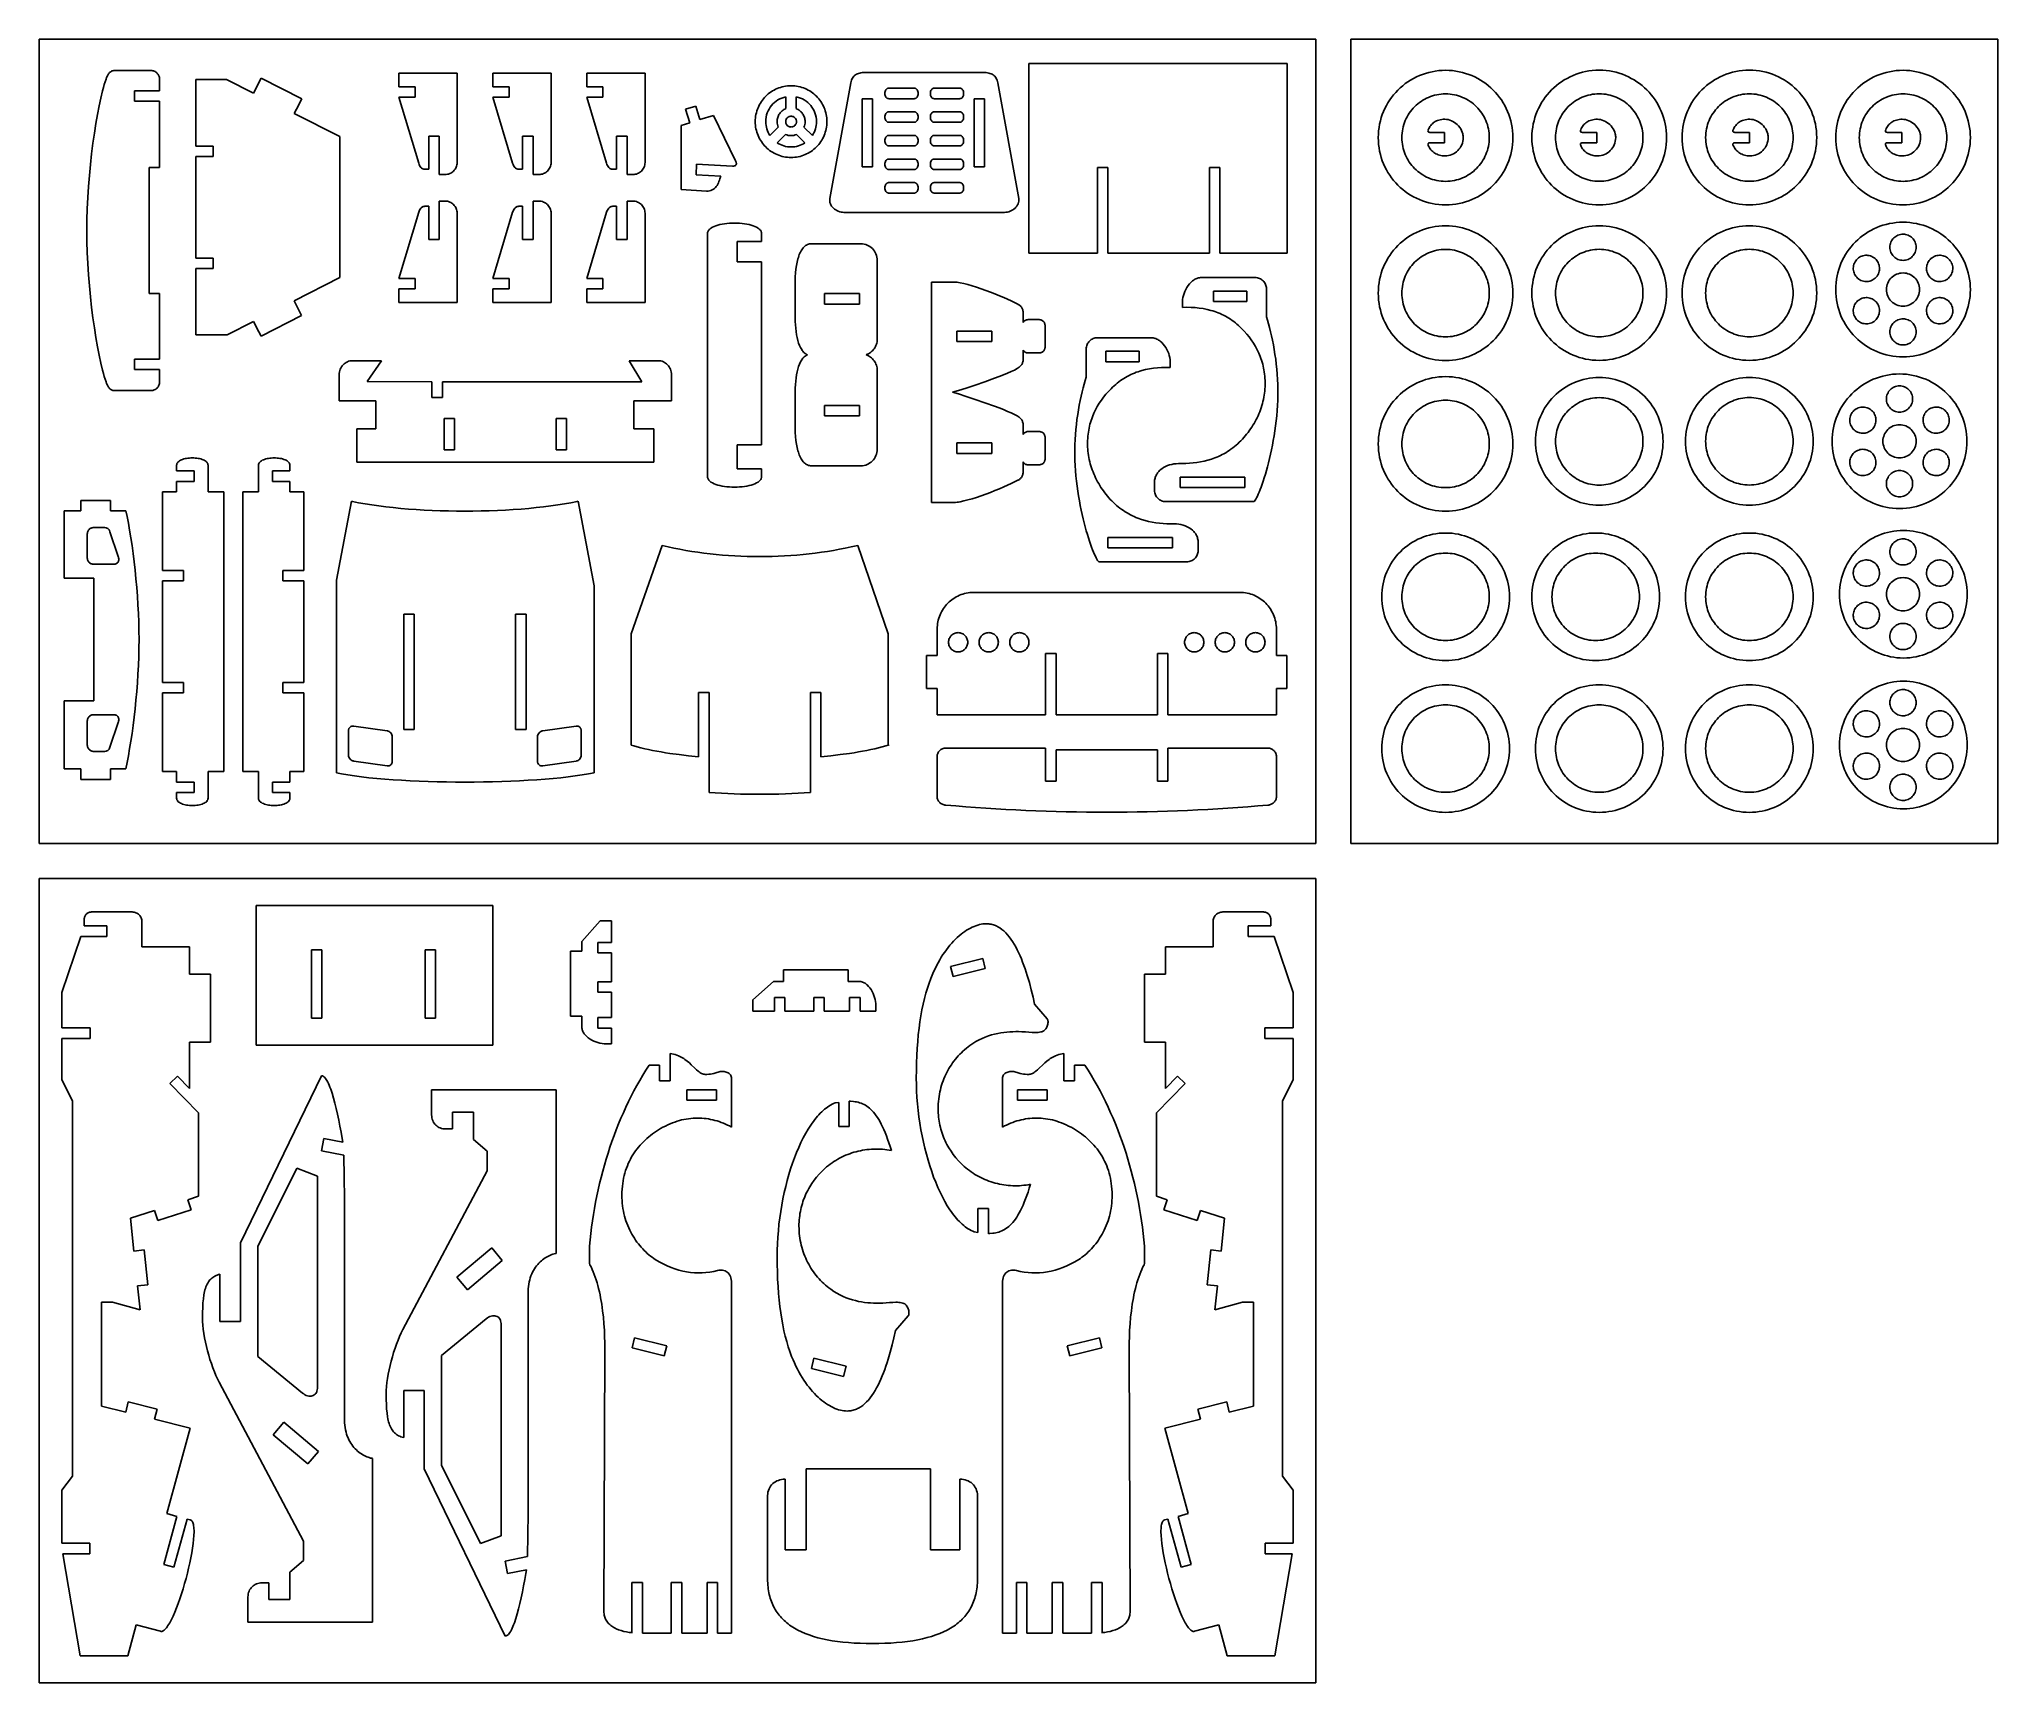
# Model space of a CAD drawing. Extents: x -3366 to 3366, y -2825 to 2825.
import ezdxf

# ---------------------------------------------------------------- set-up
doc = ezdxf.new("R2010")
doc.units = 0
doc.header["$MEASUREMENT"] = 0
doc.layers.get('0').update_dxf_attribs({"linetype": 'CONTINUOUS'})

msp = doc.modelspace()

# ---------------------------------------------------------------- linework, layer by layer
for p, q in [((-3365.5, 60.1), (-3365.5, 2824.6)), ((-3365.5, 2824.6), (1021.7, 2824.6)), ((1021.7, 2824.6), (1021.7, 60.1)), ((1141.9, 2824.6), (3365.5, 2824.6)), ((1141.9, 60.1), (1141.9, 2824.6)), ((3365.5, 2824.6), (3365.5, 60.1)), ((-3135.8, 2687), (-3133.6, 2692.7)), ((-3133.6, 2692.7), (-3131.1, 2698.1)), ((-3131.1, 2698.1), (-3128.3, 2703.2)), ((-3128.3, 2703.2), (-3126.8, 2705.5)), ((-3126.8, 2705.5), (-3125.1, 2707.6)), ((-3125.1, 2707.6), (-3123.3, 2709.6)), ((-3123.3, 2709.6), (-3121.3, 2711.4)), ((-3121.3, 2711.4), (-3119.3, 2712.9)), ((-3119.3, 2712.9), (-3117, 2714.2)), ((-3117, 2714.2), (-3114.6, 2715.3)), ((-3114.6, 2715.3), (-3112.1, 2716.1)), ((-3112.1, 2716.1), (-3109.3, 2716.5)), ((-3109.3, 2716.5), (-3106.4, 2716.7)), ((-3106.4, 2716.7), (-2981.2, 2716.7)), ((-2981.2, 2716.7), (-2978.2, 2716.5)), ((-2978.2, 2716.5), (-2975.3, 2716.1)), ((-2975.3, 2716.1), (-2972.5, 2715.4)), ((-2972.5, 2715.4), (-2969.8, 2714.4)), ((-2969.8, 2714.4), (-2967.3, 2713.1)), ((-2967.3, 2713.1), (-2964.8, 2711.6)), ((-2964.8, 2711.6), (-2962.6, 2709.9)), ((-2962.6, 2709.9), (-2960.5, 2708)), ((-2960.5, 2708), (-2958.6, 2705.9)), ((-2958.6, 2705.9), (-2956.9, 2703.6)), ((-2956.9, 2703.6), (-2955.4, 2701.1)), ((-2955.4, 2701.1), (-2954.2, 2698.5)), ((-2954.2, 2698.5), (-2953.2, 2695.8)), ((-2953.2, 2695.8), (-2952.5, 2693)), ((-2952.5, 2693), (-2952, 2690)), ((-2129, 2661.1), (-2129, 2707.9)), ((-2129, 2707.9), (-1929.1, 2707.9)), ((-1929.1, 2707.9), (-1929.1, 2400.7)), ((-1806.2, 2661.1), (-1806.2, 2707.9)), ((-1806.2, 2707.9), (-1606.3, 2707.9)), ((-1606.3, 2707.9), (-1606.3, 2400.7)), ((-1483.4, 2661.1), (-1483.4, 2707.9)), ((-1483.4, 2707.9), (-1283.5, 2707.9)), ((-1283.5, 2707.9), (-1283.5, 2400.7)), ((-568.3, 2694), (-570.5, 2690.8)), ((-565.9, 2697), (-568.3, 2694)), ((-563.2, 2699.6), (-565.9, 2697)), ((-560.2, 2701.9), (-563.2, 2699.6)), ((-557, 2704), (-560.2, 2701.9)), ((-553.5, 2705.7), (-557, 2704)), ((-549.8, 2707.1), (-553.5, 2705.7)), ((-545.8, 2708.3), (-549.8, 2707.1)), ((-541.6, 2709.1), (-545.8, 2708.3)), ((-537.2, 2709.7), (-541.6, 2709.1)), ((-532.5, 2710.1), (-537.2, 2709.7)), ((-527.6, 2710.2), (-532.5, 2710.1)), ((-120.2, 2710.2), (-527.6, 2710.2)), ((-115.3, 2710.1), (-120.2, 2710.2)), ((-110.6, 2709.7), (-115.3, 2710.1)), ((-106.2, 2709.1), (-110.6, 2709.7)), ((-102, 2708.3), (-106.2, 2709.1)), ((-98, 2707.1), (-102, 2708.3)), ((-94.3, 2705.7), (-98, 2707.1)), ((-90.8, 2704), (-94.3, 2705.7)), ((-87.6, 2702), (-90.8, 2704)), ((-84.6, 2699.6), (-87.6, 2702)), ((-81.9, 2697), (-84.6, 2699.6)), ((-79.5, 2694.1), (-81.9, 2697)), ((-77.3, 2690.8), (-79.5, 2694.1)), ((35.8, 2088.6), (35.8, 2741.3)), ((35.8, 2741.3), (923.4, 2741.3)), ((923.4, 2741.3), (923.4, 2088.6)), ((1357.4, 2689.7), (1367.4, 2694.8)), ((1367.4, 2694.8), (1377.6, 2699.5)), ((1377.6, 2699.5), (1388.1, 2703.6)), ((1388.1, 2703.6), (1398.9, 2707.2)), ((1398.9, 2707.2), (1409.9, 2710.4)), ((1409.9, 2710.4), (1421.1, 2712.9)), ((1421.1, 2712.9), (1432.4, 2715)), ((1432.4, 2715), (1444, 2716.5)), ((1444, 2716.5), (1455.8, 2717.3)), ((1455.8, 2717.3), (1467.7, 2717.6)), ((1467.7, 2717.6), (1479.6, 2717.3)), ((1479.6, 2717.3), (1491.3, 2716.5)), ((1491.3, 2716.5), (1502.9, 2715)), ((1502.9, 2715), (1514.3, 2712.9)), ((1514.3, 2712.9), (1525.5, 2710.4)), ((1525.5, 2710.4), (1536.5, 2707.2)), ((1536.5, 2707.2), (1547.2, 2703.6)), ((1547.2, 2703.6), (1557.7, 2699.5)), ((1557.7, 2699.5), (1568, 2694.8)), ((1568, 2694.8), (1578, 2689.7)), ((1895.4, 2695.1), (1885.4, 2690)), ((1905.6, 2699.8), (1895.4, 2695.1)), ((1916.1, 2703.9), (1905.6, 2699.8)), ((1926.9, 2707.5), (1916.1, 2703.9)), ((1937.9, 2710.7), (1926.9, 2707.5)), ((1949.1, 2713.3), (1937.9, 2710.7)), ((1960.5, 2715.3), (1949.1, 2713.3)), ((1972, 2716.8), (1960.5, 2715.3)), ((1983.8, 2717.7), (1972, 2716.8)), ((1995.7, 2718), (1983.8, 2717.7)), ((2007.6, 2717.7), (1995.7, 2718)), ((2019.3, 2716.8), (2007.6, 2717.7)), ((2030.9, 2715.3), (2019.3, 2716.8)), ((2042.3, 2713.3), (2030.9, 2715.3)), ((2053.5, 2710.7), (2042.3, 2713.3)), ((2064.5, 2707.5), (2053.5, 2710.7)), ((2075.2, 2703.9), (2064.5, 2707.5)), ((2085.7, 2699.8), (2075.2, 2703.9)), ((2096, 2695.1), (2085.7, 2699.8)), ((2106, 2690), (2096, 2695.1)), ((2411.4, 2695.1), (2401.4, 2690)), ((2421.6, 2699.8), (2411.4, 2695.1)), ((2432.1, 2703.9), (2421.6, 2699.8)), ((2442.9, 2707.5), (2432.1, 2703.9)), ((2453.9, 2710.7), (2442.9, 2707.5)), ((2465.1, 2713.3), (2453.9, 2710.7)), ((2476.5, 2715.3), (2465.1, 2713.3)), ((2488, 2716.8), (2476.5, 2715.3)), ((2499.8, 2717.7), (2488, 2716.8)), ((2511.7, 2718), (2499.8, 2717.7)), ((2523.6, 2717.7), (2511.7, 2718)), ((2535.3, 2716.8), (2523.6, 2717.7)), ((2546.9, 2715.3), (2535.3, 2716.8)), ((2558.3, 2713.3), (2546.9, 2715.3)), ((2569.5, 2710.7), (2558.3, 2713.3)), ((2580.5, 2707.5), (2569.5, 2710.7)), ((2591.2, 2703.9), (2580.5, 2707.5)), ((2601.7, 2699.8), (2591.2, 2703.9)), ((2612, 2695.1), (2601.7, 2699.8)), ((2622, 2690), (2612, 2695.1)), ((2929.4, 2689.7), (2939.4, 2694.8)), ((2939.4, 2694.8), (2949.7, 2699.5)), ((2949.7, 2699.5), (2960.2, 2703.6)), ((2960.2, 2703.6), (2970.9, 2707.2)), ((2970.9, 2707.2), (2981.9, 2710.4)), ((2981.9, 2710.4), (2993.1, 2712.9)), ((2993.1, 2712.9), (3004.5, 2715)), ((3004.5, 2715), (3016.1, 2716.5)), ((3016.1, 2716.5), (3027.8, 2717.3)), ((3027.8, 2717.3), (3039.7, 2717.6)), ((3039.7, 2717.6), (3051.6, 2717.3)), ((3051.6, 2717.3), (3063.4, 2716.5)), ((3063.4, 2716.5), (3074.9, 2715)), ((3074.9, 2715), (3086.3, 2712.9)), ((3086.3, 2712.9), (3097.5, 2710.4)), ((3097.5, 2710.4), (3108.5, 2707.2)), ((3108.5, 2707.2), (3119.3, 2703.6)), ((3119.3, 2703.6), (3129.8, 2699.5)), ((3129.8, 2699.5), (3140, 2694.8)), ((3140, 2694.8), (3150, 2689.7)), ((-3153.7, 2622.3), (-3147.8, 2646.8)), ((-3147.8, 2646.8), (-3144.8, 2658)), ((-3144.8, 2658), (-3141.8, 2668.4)), ((-3141.8, 2668.4), (-3138.8, 2678.1)), ((-3138.8, 2678.1), (-3135.8, 2687)), ((-3037.9, 2647.6), (-3037.9, 2611.5)), ((-2951.9, 2647.6), (-3037.9, 2647.6)), ((-2952, 2690), (-2951.9, 2687)), ((-2951.9, 2687), (-2951.9, 2647.6)), ((-2827.5, 2685.5), (-2721.7, 2685.5)), ((-2827.5, 2457.1), (-2827.5, 2685.5)), ((-2629, 2639), (-2721.7, 2685.5)), ((-2629, 2639), (-2602.6, 2690.8)), ((-2602.6, 2690.8), (-2463.4, 2619.8)), ((-2073.6, 2661.1), (-2129, 2661.1)), ((-2073.6, 2625), (-2073.6, 2661.1)), ((-1750.8, 2661.1), (-1806.2, 2661.1)), ((-1750.8, 2625), (-1750.8, 2661.1)), ((-1428, 2661.1), (-1483.4, 2661.1)), ((-1428, 2625), (-1428, 2661.1)), ((-872.7, 2624.1), (-868.6, 2628.3)), ((-868.6, 2628.3), (-864.3, 2632.4)), ((-864.3, 2632.4), (-859.9, 2636.3)), ((-859.9, 2636.3), (-855.2, 2640)), ((-855.2, 2640), (-850.4, 2643.4)), ((-850.4, 2643.4), (-845.4, 2646.6)), ((-845.4, 2646.6), (-840.2, 2649.6)), ((-840.2, 2649.6), (-834.9, 2652.3)), ((-834.9, 2652.3), (-829.5, 2654.8)), ((-829.5, 2654.8), (-823.9, 2657)), ((-823.9, 2657), (-818.1, 2658.9)), ((-818.1, 2658.9), (-812.3, 2660.6)), ((-812.3, 2660.6), (-806.3, 2661.9)), ((-799.5, 2626.5), (-806.8, 2624.6)), ((-806.3, 2661.9), (-800.3, 2663)), ((-800.3, 2663), (-794.1, 2663.8)), ((-799.5, 2585.8), (-799.5, 2626.5)), ((-794.1, 2663.8), (-787.9, 2664.3)), ((-787.9, 2664.3), (-781.5, 2664.4)), ((-781.5, 2664.4), (-775.2, 2664.3)), ((-775.2, 2664.3), (-768.9, 2663.8)), ((-768.9, 2663.8), (-762.8, 2663)), ((-756.2, 2624.6), (-763.5, 2626.5)), ((-763.5, 2626.5), (-763.5, 2585.8)), ((-762.8, 2663), (-756.7, 2661.9)), ((-756.7, 2661.9), (-750.7, 2660.6)), ((-750.7, 2660.6), (-744.9, 2658.9)), ((-744.9, 2658.9), (-739.2, 2657)), ((-739.2, 2657), (-733.6, 2654.8)), ((-733.6, 2654.8), (-728.1, 2652.3)), ((-728.1, 2652.3), (-722.8, 2649.6)), ((-722.8, 2649.6), (-717.6, 2646.6)), ((-717.6, 2646.6), (-712.6, 2643.4)), ((-712.6, 2643.4), (-707.8, 2640)), ((-707.8, 2640), (-703.2, 2636.3)), ((-703.2, 2636.3), (-698.7, 2632.4)), ((-698.7, 2632.4), (-694.4, 2628.3)), ((-694.4, 2628.3), (-690.3, 2624.1)), ((-576.3, 2674.2), (-648.4, 2277.5)), ((-575.3, 2678.9), (-576.3, 2674.2)), ((-574, 2683.2), (-575.3, 2678.9)), ((-572.3, 2687.1), (-574, 2683.2)), ((-570.5, 2690.8), (-572.3, 2687.1)), ((-458.9, 2641.5), (-459.1, 2638.1)), ((-459.1, 2638.1), (-458.9, 2634.8)), ((-458.3, 2644.7), (-458.9, 2641.5)), ((-458.9, 2634.8), (-458.3, 2631.5)), ((-457.2, 2647.8), (-458.3, 2644.7)), ((-458.3, 2631.5), (-457.2, 2628.4)), ((-455.7, 2650.5), (-457.2, 2647.8)), ((-457.2, 2628.4), (-455.7, 2625.7)), ((-453.8, 2652.8), (-455.7, 2650.5)), ((-455.7, 2625.7), (-453.8, 2623.4)), ((-452.7, 2653.8), (-453.8, 2652.8)), ((-451.5, 2654.6), (-452.7, 2653.8)), ((-450.2, 2655.3), (-451.5, 2654.6)), ((-448.7, 2655.7), (-450.2, 2655.3)), ((-447.2, 2656), (-448.7, 2655.7)), ((-445.6, 2656.1), (-447.2, 2656)), ((-358.5, 2656.1), (-445.6, 2656.1)), ((-356.8, 2656), (-358.5, 2656.1)), ((-355.3, 2655.7), (-356.8, 2656)), ((-353.9, 2655.3), (-355.3, 2655.7)), ((-352.5, 2654.6), (-353.9, 2655.3)), ((-351.3, 2653.8), (-352.5, 2654.6)), ((-350.2, 2652.8), (-351.3, 2653.8)), ((-348.3, 2650.5), (-350.2, 2652.8)), ((-350.2, 2623.4), (-348.3, 2625.7)), ((-346.8, 2647.8), (-348.3, 2650.5)), ((-348.3, 2625.7), (-346.8, 2628.4)), ((-345.8, 2644.7), (-346.8, 2647.8)), ((-346.8, 2628.4), (-345.8, 2631.5)), ((-345.1, 2641.5), (-345.8, 2644.7)), ((-345.8, 2631.5), (-345.1, 2634.8)), ((-344.9, 2638.1), (-345.1, 2641.5)), ((-345.1, 2634.8), (-344.9, 2638.1)), ((-302.9, 2638.1), (-302.6, 2641.5)), ((-302.6, 2634.8), (-302.9, 2638.1)), ((-302.6, 2641.5), (-302, 2644.7)), ((-302, 2631.5), (-302.6, 2634.8)), ((-302, 2644.7), (-300.9, 2647.8)), ((-300.9, 2628.4), (-302, 2631.5)), ((-300.9, 2647.8), (-299.5, 2650.5)), ((-299.5, 2625.7), (-300.9, 2628.4)), ((-299.5, 2650.5), (-297.6, 2652.8)), ((-297.6, 2623.4), (-299.5, 2625.7)), ((-297.6, 2652.8), (-296.5, 2653.8)), ((-296.5, 2653.8), (-295.2, 2654.6)), ((-295.2, 2654.6), (-293.9, 2655.3)), ((-293.9, 2655.3), (-292.5, 2655.7)), ((-292.5, 2655.7), (-290.9, 2656)), ((-290.9, 2656), (-289.3, 2656.1)), ((-289.3, 2656.1), (-202.2, 2656.1)), ((-202.2, 2656.1), (-200.6, 2656)), ((-200.6, 2656), (-199, 2655.7)), ((-199, 2655.7), (-197.6, 2655.3)), ((-197.6, 2655.3), (-196.3, 2654.6)), ((-196.3, 2654.6), (-195.1, 2653.8)), ((-195.1, 2653.8), (-194, 2652.8)), ((-194, 2652.8), (-192.1, 2650.5)), ((-192.1, 2625.7), (-194, 2623.4)), ((-192.1, 2650.5), (-190.6, 2647.8)), ((-190.6, 2628.4), (-192.1, 2625.7)), ((-190.6, 2647.8), (-189.5, 2644.7)), ((-189.5, 2631.5), (-190.6, 2628.4)), ((-189.5, 2644.7), (-188.9, 2641.5)), ((-188.9, 2634.8), (-189.5, 2631.5)), ((-188.9, 2641.5), (-188.7, 2638.1)), ((-188.7, 2638.1), (-188.9, 2634.8)), ((-75.4, 2687.2), (-77.3, 2690.8)), ((-73.8, 2683.2), (-75.4, 2687.2)), ((-72.5, 2678.9), (-73.8, 2683.2)), ((-71.5, 2674.2), (-72.5, 2678.9)), ((0.6, 2277.5), (-71.5, 2674.2)), ((1282.3, 2624.7), (1289.1, 2633.4)), ((1289.1, 2633.4), (1296.4, 2641.8)), ((1296.4, 2641.8), (1304.1, 2649.9)), ((1304.1, 2649.9), (1312.1, 2657.5)), ((1312.1, 2657.5), (1320.5, 2664.8)), ((1320.5, 2664.8), (1329.2, 2671.7)), ((1329.2, 2671.7), (1338.3, 2678.1)), ((1338.3, 2678.1), (1347.7, 2684.1)), ((1347.7, 2684.1), (1357.4, 2689.7)), ((1409.2, 2624.7), (1416, 2627.4)), ((1416, 2627.4), (1423, 2629.8)), ((1423, 2629.8), (1430.1, 2631.8)), ((1430.1, 2631.8), (1437.4, 2633.5)), ((1437.4, 2633.5), (1444.8, 2634.8)), ((1444.8, 2634.8), (1452.3, 2635.7)), ((1452.3, 2635.7), (1459.9, 2636.3)), ((1459.9, 2636.3), (1467.7, 2636.5)), ((1467.7, 2636.5), (1475.4, 2636.3)), ((1475.4, 2636.3), (1483, 2635.7)), ((1483, 2635.7), (1490.6, 2634.8)), ((1490.6, 2634.8), (1498, 2633.5)), ((1498, 2633.5), (1505.2, 2631.8)), ((1505.2, 2631.8), (1512.4, 2629.8)), ((1512.4, 2629.8), (1519.3, 2627.4)), ((1519.3, 2627.4), (1526.2, 2624.7)), ((1578, 2689.7), (1587.6, 2684.1)), ((1587.6, 2684.1), (1597, 2678.1)), ((1597, 2678.1), (1606.1, 2671.7)), ((1606.1, 2671.7), (1614.8, 2664.8)), ((1614.8, 2664.8), (1623.2, 2657.5)), ((1623.2, 2657.5), (1631.3, 2649.9)), ((1631.3, 2649.9), (1638.9, 2641.8)), ((1638.9, 2641.8), (1646.2, 2633.4)), ((1646.2, 2633.4), (1653.1, 2624.7)), ((1817.2, 2633.7), (1810.3, 2625)), ((1824.4, 2642.1), (1817.2, 2633.7)), ((1832.1, 2650.2), (1824.4, 2642.1)), ((1840.1, 2657.8), (1832.1, 2650.2)), ((1848.5, 2665.1), (1840.1, 2657.8)), ((1857.3, 2672), (1848.5, 2665.1)), ((1866.3, 2678.4), (1857.3, 2672)), ((1875.7, 2684.4), (1866.3, 2678.4)), ((1885.4, 2690), (1875.7, 2684.4)), ((1944, 2627.7), (1937.2, 2625)), ((1951, 2630.1), (1944, 2627.7)), ((1958.2, 2632.1), (1951, 2630.1)), ((1965.4, 2633.8), (1958.2, 2632.1)), ((1972.8, 2635.1), (1965.4, 2633.8)), ((1980.3, 2636), (1972.8, 2635.1)), ((1988, 2636.6), (1980.3, 2636)), ((1995.7, 2636.8), (1988, 2636.6)), ((2003.4, 2636.6), (1995.7, 2636.8)), ((2011.1, 2636), (2003.4, 2636.6)), ((2018.6, 2635.1), (2011.1, 2636)), ((2026, 2633.8), (2018.6, 2635.1)), ((2033.2, 2632.1), (2026, 2633.8)), ((2040.4, 2630.1), (2033.2, 2632.1)), ((2047.3, 2627.7), (2040.4, 2630.1)), ((2054.2, 2625), (2047.3, 2627.7)), ((2115.7, 2684.4), (2106, 2690)), ((2125.1, 2678.4), (2115.7, 2684.4)), ((2134.1, 2672), (2125.1, 2678.4)), ((2142.9, 2665.1), (2134.1, 2672)), ((2151.3, 2657.8), (2142.9, 2665.1)), ((2159.3, 2650.2), (2151.3, 2657.8)), ((2167, 2642.1), (2159.3, 2650.2)), ((2174.2, 2633.7), (2167, 2642.1)), ((2181.1, 2625), (2174.2, 2633.7)), ((2333.2, 2633.7), (2326.3, 2625)), ((2340.4, 2642.1), (2333.2, 2633.7)), ((2348.1, 2650.2), (2340.4, 2642.1)), ((2356.1, 2657.8), (2348.1, 2650.2)), ((2364.5, 2665.1), (2356.1, 2657.8)), ((2373.3, 2672), (2364.5, 2665.1)), ((2382.3, 2678.4), (2373.3, 2672)), ((2391.7, 2684.4), (2382.3, 2678.4)), ((2401.4, 2690), (2391.7, 2684.4)), ((2460, 2627.7), (2453.2, 2625)), ((2467, 2630.1), (2460, 2627.7)), ((2474.1, 2632.1), (2467, 2630.1)), ((2481.4, 2633.8), (2474.1, 2632.1)), ((2488.8, 2635.1), (2481.4, 2633.8)), ((2496.3, 2636), (2488.8, 2635.1)), ((2504, 2636.6), (2496.3, 2636)), ((2511.7, 2636.8), (2504, 2636.6)), ((2519.4, 2636.6), (2511.7, 2636.8)), ((2527.1, 2636), (2519.4, 2636.6)), ((2534.6, 2635.1), (2527.1, 2636)), ((2542, 2633.8), (2534.6, 2635.1)), ((2549.2, 2632.1), (2542, 2633.8)), ((2556.4, 2630.1), (2549.2, 2632.1)), ((2563.3, 2627.7), (2556.4, 2630.1)), ((2570.2, 2625), (2563.3, 2627.7)), ((2631.7, 2684.4), (2622, 2690)), ((2641, 2678.4), (2631.7, 2684.4)), ((2650.1, 2672), (2641, 2678.4)), ((2658.9, 2665.1), (2650.1, 2672)), ((2667.3, 2657.8), (2658.9, 2665.1)), ((2675.3, 2650.2), (2667.3, 2657.8)), ((2683, 2642.1), (2675.3, 2650.2)), ((2690.2, 2633.7), (2683, 2642.1)), ((2697.1, 2625), (2690.2, 2633.7)), ((2854.3, 2624.7), (2861.2, 2633.4)), ((2861.2, 2633.4), (2868.4, 2641.8)), ((2868.4, 2641.8), (2876.1, 2649.9)), ((2876.1, 2649.9), (2884.1, 2657.5)), ((2884.1, 2657.5), (2892.5, 2664.8)), ((2892.5, 2664.8), (2901.3, 2671.7)), ((2901.3, 2671.7), (2910.4, 2678.1)), ((2910.4, 2678.1), (2919.7, 2684.1)), ((2919.7, 2684.1), (2929.4, 2689.7)), ((2981.2, 2624.7), (2988.1, 2627.4)), ((2988.1, 2627.4), (2995, 2629.8)), ((2995, 2629.8), (3002.2, 2631.8)), ((3002.2, 2631.8), (3009.4, 2633.5)), ((3009.4, 2633.5), (3016.8, 2634.8)), ((3016.8, 2634.8), (3024.4, 2635.7)), ((3024.4, 2635.7), (3032, 2636.3)), ((3032, 2636.3), (3039.7, 2636.5)), ((3039.7, 2636.5), (3047.4, 2636.3)), ((3047.4, 2636.3), (3055.1, 2635.7)), ((3055.1, 2635.7), (3062.6, 2634.8)), ((3062.6, 2634.8), (3070, 2633.5)), ((3070, 2633.5), (3077.3, 2631.8)), ((3077.3, 2631.8), (3084.4, 2629.8)), ((3084.4, 2629.8), (3091.4, 2627.4)), ((3091.4, 2627.4), (3098.2, 2624.7)), ((3150, 2689.7), (3159.7, 2684.1)), ((3159.7, 2684.1), (3169.1, 2678.1)), ((3169.1, 2678.1), (3178.1, 2671.7)), ((3178.1, 2671.7), (3186.9, 2664.8)), ((3186.9, 2664.8), (3195.3, 2657.5)), ((3195.3, 2657.5), (3203.3, 2649.9)), ((3203.3, 2649.9), (3211, 2641.8)), ((3211, 2641.8), (3218.2, 2633.4)), ((3218.2, 2633.4), (3225.1, 2624.7)), ((-3170.7, 2534.6), (-3165.2, 2566)), ((-3165.2, 2566), (-3159.5, 2595.3)), ((-3159.5, 2595.3), (-3153.7, 2622.3)), ((-3037.9, 2611.5), (-2951.9, 2611.5)), ((-2951.9, 2611.5), (-2951.9, 2383.2)), ((-2481.5, 2584.4), (-2489.2, 2569)), ((-2489.2, 2569), (-2331.8, 2490.1)), ((-2463.4, 2619.8), (-2481.5, 2584.4)), ((-2061.3, 2398), (-2129, 2625)), ((-2129, 2625), (-2073.6, 2625)), ((-1738.5, 2398), (-1806.2, 2625)), ((-1806.2, 2625), (-1750.8, 2625)), ((-1415.7, 2398), (-1483.4, 2625)), ((-1483.4, 2625), (-1428, 2625)), ((-1144.1, 2583.6), (-1109.4, 2594.2)), ((-1129.9, 2537.4), (-1144.1, 2583.6)), ((-1109.4, 2594.2), (-1095.3, 2548)), ((-1095.3, 2548), (-1048.7, 2562.2)), ((-1048.7, 2562.2), (-972.2, 2406.5)), ((-904.1, 2553.8), (-903.3, 2560)), ((-903.3, 2560), (-902.2, 2566.1)), ((-902.2, 2566.1), (-900.8, 2572)), ((-900.8, 2572), (-899.2, 2577.9)), ((-899.2, 2577.9), (-897.2, 2583.6)), ((-897.2, 2583.6), (-895, 2589.2)), ((-895, 2589.2), (-892.6, 2594.6)), ((-892.6, 2594.6), (-889.8, 2600)), ((-889.8, 2600), (-886.9, 2605.1)), ((-886.9, 2605.1), (-883.7, 2610.1)), ((-883.7, 2610.1), (-880.2, 2614.9)), ((-880.2, 2614.9), (-876.6, 2619.6)), ((-876.6, 2619.6), (-872.7, 2624.1)), ((-865.7, 2564), (-867.3, 2556.6)), ((-863.4, 2571.1), (-865.7, 2564)), ((-860.6, 2577.9), (-863.4, 2571.1)), ((-857.2, 2584.5), (-860.6, 2577.9)), ((-853.3, 2590.7), (-857.2, 2584.5)), ((-848.9, 2596.5), (-853.3, 2590.7)), ((-844, 2601.9), (-848.9, 2596.5)), ((-838.8, 2606.9), (-844, 2601.9)), ((-833.1, 2611.5), (-838.8, 2606.9)), ((-827, 2615.6), (-833.1, 2611.5)), ((-827.4, 2555.7), (-826.2, 2559.1)), ((-820.6, 2619.1), (-827, 2615.6)), ((-826.2, 2559.1), (-824.7, 2562.3)), ((-824.7, 2562.3), (-823.1, 2565.4)), ((-823.1, 2565.4), (-821.2, 2568.4)), ((-821.2, 2568.4), (-819.1, 2571.2)), ((-813.8, 2622.2), (-820.6, 2619.1)), ((-819.1, 2571.2), (-816.8, 2573.9)), ((-816.8, 2573.9), (-814.3, 2576.4)), ((-814.3, 2576.4), (-811.7, 2578.7)), ((-806.8, 2624.6), (-813.8, 2622.2)), ((-811.7, 2578.7), (-808.9, 2580.8)), ((-808.9, 2580.8), (-805.9, 2582.7)), ((-805.9, 2582.7), (-802.8, 2584.4)), ((-802.8, 2584.4), (-799.5, 2585.8)), ((-791.9, 2556.6), (-788.7, 2558.3)), ((-788.7, 2558.3), (-787, 2558.9)), ((-787, 2558.9), (-785.2, 2559.4)), ((-785.2, 2559.4), (-783.4, 2559.7)), ((-783.4, 2559.7), (-781.5, 2559.7)), ((-781.5, 2559.7), (-779.6, 2559.7)), ((-779.6, 2559.7), (-777.8, 2559.4)), ((-777.8, 2559.4), (-776, 2558.9)), ((-776, 2558.9), (-774.3, 2558.3)), ((-774.3, 2558.3), (-771.2, 2556.6)), ((-763.5, 2585.8), (-760.2, 2584.4)), ((-760.2, 2584.4), (-757.1, 2582.7)), ((-757.1, 2582.7), (-754.2, 2580.8)), ((-749.2, 2622.2), (-756.2, 2624.6)), ((-754.2, 2580.8), (-751.4, 2578.7)), ((-751.4, 2578.7), (-748.7, 2576.4)), ((-742.4, 2619.1), (-749.2, 2622.2)), ((-748.7, 2576.4), (-746.2, 2573.9)), ((-746.2, 2573.9), (-743.9, 2571.2)), ((-743.9, 2571.2), (-741.9, 2568.4)), ((-736, 2615.6), (-742.4, 2619.1)), ((-741.9, 2568.4), (-740, 2565.4)), ((-740, 2565.4), (-738.3, 2562.3)), ((-738.3, 2562.3), (-736.9, 2559.1)), ((-736.9, 2559.1), (-735.7, 2555.7)), ((-730, 2611.5), (-736, 2615.6)), ((-724.3, 2606.9), (-730, 2611.5)), ((-719, 2601.9), (-724.3, 2606.9)), ((-714.1, 2596.5), (-719, 2601.9)), ((-709.7, 2590.7), (-714.1, 2596.5)), ((-705.8, 2584.5), (-709.7, 2590.7)), ((-702.5, 2577.9), (-705.8, 2584.5)), ((-699.6, 2571.1), (-702.5, 2577.9)), ((-697.4, 2564), (-699.6, 2571.1)), ((-695.7, 2556.6), (-697.4, 2564)), ((-690.3, 2624.1), (-686.4, 2619.6)), ((-686.4, 2619.6), (-682.8, 2614.9)), ((-682.8, 2614.9), (-679.4, 2610.1)), ((-679.4, 2610.1), (-676.2, 2605.1)), ((-676.2, 2605.1), (-673.2, 2600)), ((-673.2, 2600), (-670.5, 2594.6)), ((-670.5, 2594.6), (-668, 2589.2)), ((-668, 2589.2), (-665.8, 2583.6)), ((-665.8, 2583.6), (-663.9, 2577.9)), ((-663.9, 2577.9), (-662.2, 2572)), ((-662.2, 2572), (-660.8, 2566.1)), ((-660.8, 2566.1), (-659.7, 2560)), ((-659.7, 2560), (-658.9, 2553.8)), ((-537.2, 2620.1), (-501.2, 2620.1)), ((-537.2, 2385.7), (-537.2, 2620.1)), ((-501.2, 2620.1), (-501.2, 2385.7)), ((-458.9, 2560.3), (-459.1, 2557)), ((-458.3, 2563.6), (-458.9, 2560.3)), ((-457.2, 2566.6), (-458.3, 2563.6)), ((-455.7, 2569.4), (-457.2, 2566.6)), ((-453.8, 2571.7), (-455.7, 2569.4)), ((-453.8, 2623.4), (-452.7, 2622.4)), ((-452.7, 2572.6), (-453.8, 2571.7)), ((-452.7, 2622.4), (-451.5, 2621.6)), ((-451.5, 2573.5), (-452.7, 2572.6)), ((-451.5, 2621.6), (-450.2, 2621)), ((-450.2, 2574.1), (-451.5, 2573.5)), ((-450.2, 2621), (-448.7, 2620.5)), ((-448.7, 2574.6), (-450.2, 2574.1)), ((-448.7, 2620.5), (-447.2, 2620.2)), ((-447.2, 2574.9), (-448.7, 2574.6)), ((-447.2, 2620.2), (-445.6, 2620.1)), ((-445.6, 2575), (-447.2, 2574.9)), ((-445.6, 2620.1), (-358.5, 2620.1)), ((-358.5, 2575), (-445.6, 2575)), ((-358.5, 2620.1), (-356.8, 2620.2)), ((-356.8, 2574.9), (-358.5, 2575)), ((-356.8, 2620.2), (-355.3, 2620.5)), ((-355.3, 2574.6), (-356.8, 2574.9)), ((-355.3, 2620.5), (-353.9, 2621)), ((-353.9, 2574.1), (-355.3, 2574.6)), ((-353.9, 2621), (-352.5, 2621.6)), ((-352.5, 2573.5), (-353.9, 2574.1)), ((-352.5, 2621.6), (-351.3, 2622.4)), ((-351.3, 2572.6), (-352.5, 2573.5)), ((-351.3, 2622.4), (-350.2, 2623.4)), ((-350.2, 2571.7), (-351.3, 2572.6)), ((-348.3, 2569.4), (-350.2, 2571.7)), ((-346.8, 2566.6), (-348.3, 2569.4)), ((-345.8, 2563.6), (-346.8, 2566.6)), ((-345.1, 2560.3), (-345.8, 2563.6)), ((-344.9, 2557), (-345.1, 2560.3)), ((-302.9, 2557), (-302.6, 2560.3)), ((-302.6, 2560.3), (-302, 2563.6)), ((-302, 2563.6), (-300.9, 2566.6)), ((-300.9, 2566.6), (-299.5, 2569.4)), ((-299.5, 2569.4), (-297.6, 2571.7)), ((-296.5, 2622.4), (-297.6, 2623.4)), ((-297.6, 2571.7), (-296.5, 2572.6)), ((-295.2, 2621.6), (-296.5, 2622.4)), ((-296.5, 2572.6), (-295.2, 2573.5)), ((-293.9, 2621), (-295.2, 2621.6)), ((-295.2, 2573.5), (-293.9, 2574.1)), ((-292.5, 2620.5), (-293.9, 2621)), ((-293.9, 2574.1), (-292.5, 2574.6)), ((-290.9, 2620.2), (-292.5, 2620.5)), ((-292.5, 2574.6), (-290.9, 2574.9)), ((-289.3, 2620.1), (-290.9, 2620.2)), ((-290.9, 2574.9), (-289.3, 2575)), ((-202.2, 2620.1), (-289.3, 2620.1)), ((-289.3, 2575), (-202.2, 2575)), ((-200.6, 2620.2), (-202.2, 2620.1)), ((-202.2, 2575), (-200.6, 2574.9)), ((-199, 2620.5), (-200.6, 2620.2)), ((-200.6, 2574.9), (-199, 2574.6)), ((-197.6, 2621), (-199, 2620.5)), ((-199, 2574.6), (-197.6, 2574.1)), ((-196.3, 2621.6), (-197.6, 2621)), ((-197.6, 2574.1), (-196.3, 2573.5)), ((-195.1, 2622.4), (-196.3, 2621.6)), ((-196.3, 2573.5), (-195.1, 2572.6)), ((-194, 2623.4), (-195.1, 2622.4)), ((-195.1, 2572.6), (-194, 2571.7)), ((-194, 2571.7), (-192.1, 2569.4)), ((-192.1, 2569.4), (-190.6, 2566.6)), ((-190.6, 2566.6), (-189.5, 2563.6)), ((-189.5, 2563.6), (-188.9, 2560.3)), ((-188.9, 2560.3), (-188.7, 2557)), ((-152.6, 2385.7), (-152.6, 2620.1)), ((-152.6, 2620.1), (-116.5, 2620.1)), ((-116.5, 2620.1), (-116.5, 2385.7)), ((1246.7, 2555.1), (1250.3, 2565.8)), ((1250.3, 2565.8), (1254.5, 2576.3)), ((1254.5, 2576.3), (1259.1, 2586.6)), ((1259.1, 2586.6), (1264.2, 2596.5)), ((1264.2, 2596.5), (1269.8, 2606.2)), ((1269.8, 2606.2), (1275.8, 2615.6)), ((1275.8, 2615.6), (1282.3, 2624.7)), ((1332.2, 2551.4), (1335.6, 2557.9)), ((1335.6, 2557.9), (1339.2, 2564.2)), ((1339.2, 2564.2), (1343.1, 2570.3)), ((1343.1, 2570.3), (1347.3, 2576.2)), ((1347.3, 2576.2), (1351.7, 2581.8)), ((1351.7, 2581.8), (1356.5, 2587.3)), ((1356.5, 2587.3), (1361.4, 2592.5)), ((1361.4, 2592.5), (1366.7, 2597.5)), ((1366.7, 2597.5), (1372.1, 2602.2)), ((1372.1, 2602.2), (1377.8, 2606.7)), ((1377.8, 2606.7), (1383.7, 2610.9)), ((1383.7, 2610.9), (1389.8, 2614.8)), ((1389.8, 2614.8), (1396.1, 2618.4)), ((1396.1, 2618.4), (1402.5, 2621.7)), ((1402.5, 2621.7), (1409.2, 2624.7)), ((1526.2, 2624.7), (1532.8, 2621.7)), ((1532.8, 2621.7), (1539.3, 2618.4)), ((1539.3, 2618.4), (1545.6, 2614.8)), ((1545.6, 2614.8), (1551.7, 2610.9)), ((1551.7, 2610.9), (1557.6, 2606.7)), ((1557.6, 2606.7), (1563.2, 2602.2)), ((1563.2, 2602.2), (1568.7, 2597.5)), ((1568.7, 2597.5), (1573.9, 2592.5)), ((1573.9, 2592.5), (1578.9, 2587.3)), ((1578.9, 2587.3), (1583.6, 2581.8)), ((1583.6, 2581.8), (1588.1, 2576.2)), ((1588.1, 2576.2), (1592.3, 2570.3)), ((1592.3, 2570.3), (1596.2, 2564.2)), ((1596.2, 2564.2), (1599.8, 2557.9)), ((1599.8, 2557.9), (1603.1, 2551.4)), ((1653.1, 2624.7), (1659.5, 2615.6)), ((1659.5, 2615.6), (1665.6, 2606.2)), ((1665.6, 2606.2), (1671.1, 2596.5)), ((1671.1, 2596.5), (1676.2, 2586.6)), ((1676.2, 2586.6), (1680.9, 2576.3)), ((1680.9, 2576.3), (1685, 2565.8)), ((1685, 2565.8), (1688.7, 2555.1)), ((1778.4, 2566.1), (1774.7, 2555.4)), ((1782.5, 2576.6), (1778.4, 2566.1)), ((1787.1, 2586.9), (1782.5, 2576.6)), ((1792.2, 2596.9), (1787.1, 2586.9)), ((1797.8, 2606.5), (1792.2, 2596.9)), ((1803.8, 2615.9), (1797.8, 2606.5)), ((1810.3, 2625), (1803.8, 2615.9)), ((1863.6, 2558.2), (1860.3, 2551.7)), ((1867.2, 2564.5), (1863.6, 2558.2)), ((1871.1, 2570.6), (1867.2, 2564.5)), ((1875.3, 2576.5), (1871.1, 2570.6)), ((1879.8, 2582.1), (1875.3, 2576.5)), ((1884.5, 2587.6), (1879.8, 2582.1)), ((1889.5, 2592.8), (1884.5, 2587.6)), ((1894.7, 2597.8), (1889.5, 2592.8)), ((1900.1, 2602.5), (1894.7, 2597.8)), ((1905.8, 2607), (1900.1, 2602.5)), ((1911.7, 2611.2), (1905.8, 2607)), ((1917.8, 2615.1), (1911.7, 2611.2)), ((1924.1, 2618.7), (1917.8, 2615.1)), ((1930.6, 2622), (1924.1, 2618.7)), ((1937.2, 2625), (1930.6, 2622)), ((2060.8, 2622), (2054.2, 2625)), ((2067.3, 2618.7), (2060.8, 2622)), ((2073.6, 2615.1), (2067.3, 2618.7)), ((2079.7, 2611.2), (2073.6, 2615.1)), ((2085.6, 2607), (2079.7, 2611.2)), ((2091.3, 2602.5), (2085.6, 2607)), ((2096.7, 2597.8), (2091.3, 2602.5)), ((2101.9, 2592.8), (2096.7, 2597.8)), ((2106.9, 2587.6), (2101.9, 2592.8)), ((2111.6, 2582.1), (2106.9, 2587.6)), ((2116.1, 2576.5), (2111.6, 2582.1)), ((2120.3, 2570.6), (2116.1, 2576.5)), ((2124.2, 2564.5), (2120.3, 2570.6)), ((2127.8, 2558.2), (2124.2, 2564.5)), ((2131.1, 2551.7), (2127.8, 2558.2)), ((2187.6, 2615.9), (2181.1, 2625)), ((2193.6, 2606.5), (2187.6, 2615.9)), ((2199.1, 2596.9), (2193.6, 2606.5)), ((2204.3, 2586.9), (2199.1, 2596.9)), ((2208.9, 2576.6), (2204.3, 2586.9)), ((2213, 2566.1), (2208.9, 2576.6)), ((2216.7, 2555.4), (2213, 2566.1)), ((2294.4, 2566.1), (2290.7, 2555.4)), ((2298.5, 2576.6), (2294.4, 2566.1)), ((2303.1, 2586.9), (2298.5, 2576.6)), ((2308.2, 2596.9), (2303.1, 2586.9)), ((2313.8, 2606.5), (2308.2, 2596.9)), ((2319.8, 2615.9), (2313.8, 2606.5)), ((2326.3, 2625), (2319.8, 2615.9)), ((2379.6, 2558.2), (2376.3, 2551.7)), ((2383.2, 2564.5), (2379.6, 2558.2)), ((2387.1, 2570.6), (2383.2, 2564.5)), ((2391.3, 2576.5), (2387.1, 2570.6)), ((2395.8, 2582.1), (2391.3, 2576.5)), ((2400.5, 2587.6), (2395.8, 2582.1)), ((2405.5, 2592.8), (2400.5, 2587.6)), ((2410.7, 2597.8), (2405.5, 2592.8)), ((2416.1, 2602.5), (2410.7, 2597.8)), ((2421.8, 2607), (2416.1, 2602.5)), ((2427.7, 2611.2), (2421.8, 2607)), ((2433.8, 2615.1), (2427.7, 2611.2)), ((2440.1, 2618.7), (2433.8, 2615.1)), ((2446.6, 2622), (2440.1, 2618.7)), ((2453.2, 2625), (2446.6, 2622)), ((2576.8, 2622), (2570.2, 2625)), ((2583.3, 2618.7), (2576.8, 2622)), ((2589.6, 2615.1), (2583.3, 2618.7)), ((2595.7, 2611.2), (2589.6, 2615.1)), ((2601.6, 2607), (2595.7, 2611.2)), ((2607.3, 2602.5), (2601.6, 2607)), ((2612.7, 2597.8), (2607.3, 2602.5)), ((2617.9, 2592.8), (2612.7, 2597.8)), ((2622.9, 2587.6), (2617.9, 2592.8)), ((2627.6, 2582.1), (2622.9, 2587.6)), ((2632.1, 2576.5), (2627.6, 2582.1)), ((2636.3, 2570.6), (2632.1, 2576.5)), ((2640.2, 2564.5), (2636.3, 2570.6)), ((2643.8, 2558.2), (2640.2, 2564.5)), ((2647.1, 2551.7), (2643.8, 2558.2)), ((2703.6, 2615.9), (2697.1, 2625)), ((2709.6, 2606.5), (2703.6, 2615.9)), ((2715.1, 2596.9), (2709.6, 2606.5)), ((2720.3, 2586.9), (2715.1, 2596.9)), ((2724.9, 2576.6), (2720.3, 2586.9)), ((2729, 2566.1), (2724.9, 2576.6)), ((2732.7, 2555.4), (2729, 2566.1)), ((2818.7, 2555.1), (2822.4, 2565.8)), ((2822.4, 2565.8), (2826.5, 2576.3)), ((2826.5, 2576.3), (2831.2, 2586.6)), ((2831.2, 2586.6), (2836.3, 2596.5)), ((2836.3, 2596.5), (2841.8, 2606.2)), ((2841.8, 2606.2), (2847.9, 2615.6)), ((2847.9, 2615.6), (2854.3, 2624.7)), ((2904.3, 2551.4), (2907.6, 2557.9)), ((2907.6, 2557.9), (2911.2, 2564.2)), ((2911.2, 2564.2), (2915.1, 2570.3)), ((2915.1, 2570.3), (2919.3, 2576.2)), ((2919.3, 2576.2), (2923.8, 2581.8)), ((2923.8, 2581.8), (2928.5, 2587.3)), ((2928.5, 2587.3), (2933.5, 2592.5)), ((2933.5, 2592.5), (2938.7, 2597.5)), ((2938.7, 2597.5), (2944.1, 2602.2)), ((2944.1, 2602.2), (2949.8, 2606.7)), ((2949.8, 2606.7), (2955.7, 2610.9)), ((2955.7, 2610.9), (2961.8, 2614.8)), ((2961.8, 2614.8), (2968.1, 2618.4)), ((2968.1, 2618.4), (2974.6, 2621.7)), ((2974.6, 2621.7), (2981.2, 2624.7)), ((3098.2, 2624.7), (3104.8, 2621.7)), ((3104.8, 2621.7), (3111.3, 2618.4)), ((3111.3, 2618.4), (3117.6, 2614.8)), ((3117.6, 2614.8), (3123.7, 2610.9)), ((3123.7, 2610.9), (3129.6, 2606.7)), ((3129.6, 2606.7), (3135.3, 2602.2)), ((3135.3, 2602.2), (3140.7, 2597.5)), ((3140.7, 2597.5), (3145.9, 2592.5)), ((3145.9, 2592.5), (3150.9, 2587.3)), ((3150.9, 2587.3), (3155.6, 2581.8)), ((3155.6, 2581.8), (3160.1, 2576.2)), ((3160.1, 2576.2), (3164.3, 2570.3)), ((3164.3, 2570.3), (3168.2, 2564.2)), ((3168.2, 2564.2), (3171.8, 2557.9)), ((3171.8, 2557.9), (3175.1, 2551.4)), ((3225.1, 2624.7), (3231.6, 2615.6)), ((3231.6, 2615.6), (3237.6, 2606.2)), ((3237.6, 2606.2), (3243.2, 2596.5)), ((3243.2, 2596.5), (3248.3, 2586.6)), ((3248.3, 2586.6), (3252.9, 2576.3)), ((3252.9, 2576.3), (3257, 2565.8)), ((3257, 2565.8), (3260.7, 2555.1)), ((-3180.7, 2466.8), (-3175.9, 2501.5)), ((-3175.9, 2501.5), (-3170.7, 2534.6)), ((-2026.9, 2491.2), (-2026.9, 2377.4)), ((-1990.8, 2491.2), (-2026.9, 2491.2)), ((-1990.8, 2359.4), (-1990.8, 2491.2)), ((-1668, 2491.2), (-1704, 2491.2)), ((-1704, 2491.2), (-1704, 2377.4)), ((-1668, 2359.4), (-1668, 2491.2)), ((-1345.2, 2491.2), (-1381.2, 2491.2)), ((-1381.2, 2491.2), (-1381.2, 2377.4)), ((-1345.2, 2359.4), (-1345.2, 2491.2)), ((-1159.6, 2528.3), (-1129.9, 2537.4)), ((-1159.6, 2308.3), (-1159.6, 2528.3)), ((-904.7, 2541.2), (-904.6, 2547.6)), ((-904.6, 2534.9), (-904.7, 2541.2)), ((-904.6, 2547.6), (-904.1, 2553.8)), ((-904.1, 2528.6), (-904.6, 2534.9)), ((-903.3, 2522.5), (-904.1, 2528.6)), ((-902.2, 2516.4), (-903.3, 2522.5)), ((-900.8, 2510.5), (-902.2, 2516.4)), ((-899.2, 2504.6), (-900.8, 2510.5)), ((-897.2, 2498.9), (-899.2, 2504.6)), ((-895, 2493.3), (-897.2, 2498.9)), ((-892.6, 2487.8), (-895, 2493.3)), ((-868.3, 2549), (-868.7, 2541.2)), ((-868.7, 2541.2), (-868.4, 2534.7)), ((-868.4, 2534.7), (-867.7, 2528.3)), ((-867.3, 2556.6), (-868.3, 2549)), ((-867.7, 2528.3), (-866.5, 2522.1)), ((-866.5, 2522.1), (-864.9, 2516)), ((-864.9, 2516), (-862.9, 2510.1)), ((-862.9, 2510.1), (-860.5, 2504.4)), ((-860.5, 2504.4), (-857.7, 2499)), ((-857.7, 2499), (-854.5, 2493.7)), ((-854.5, 2493.7), (-825.8, 2522.5)), ((-829.6, 2541.2), (-829.4, 2545)), ((-829.3, 2536.3), (-829.6, 2541.2)), ((-829.4, 2545), (-829, 2548.7)), ((-828.6, 2531.5), (-829.3, 2536.3)), ((-829, 2548.7), (-828.3, 2552.2)), ((-800.3, 2497), (-829, 2468.2)), ((-827.4, 2526.9), (-828.6, 2531.5)), ((-828.3, 2552.2), (-827.4, 2555.7)), ((-825.8, 2522.5), (-827.4, 2526.9)), ((-795.9, 2495.3), (-800.3, 2497)), ((-800, 2541.2), (-799.9, 2543.1)), ((-799.9, 2539.3), (-800, 2541.2)), ((-799.9, 2543.1), (-799.7, 2545)), ((-799.7, 2537.5), (-799.9, 2539.3)), ((-799.7, 2545), (-799.2, 2546.7)), ((-799.2, 2535.7), (-799.7, 2537.5)), ((-799.2, 2546.7), (-798.6, 2548.4)), ((-798.6, 2534), (-799.2, 2535.7)), ((-798.6, 2548.4), (-796.9, 2551.6)), ((-796.9, 2530.9), (-798.6, 2534)), ((-796.9, 2551.6), (-794.6, 2554.3)), ((-794.6, 2528.1), (-796.9, 2530.9)), ((-791.2, 2494.1), (-795.9, 2495.3)), ((-794.6, 2554.3), (-791.9, 2556.6)), ((-791.9, 2525.9), (-794.6, 2528.1)), ((-788.7, 2524.2), (-791.9, 2525.9)), ((-786.4, 2493.4), (-791.2, 2494.1)), ((-787, 2523.6), (-788.7, 2524.2)), ((-785.2, 2523.1), (-787, 2523.6)), ((-781.5, 2493.2), (-786.4, 2493.4)), ((-783.4, 2522.8), (-785.2, 2523.1)), ((-781.5, 2522.7), (-783.4, 2522.8)), ((-779.6, 2522.8), (-781.5, 2522.7)), ((-776.6, 2493.4), (-781.5, 2493.2)), ((-777.8, 2523.1), (-779.6, 2522.8)), ((-776, 2523.6), (-777.8, 2523.1)), ((-771.8, 2494.1), (-776.6, 2493.4)), ((-774.3, 2524.2), (-776, 2523.6)), ((-771.2, 2525.9), (-774.3, 2524.2)), ((-767.2, 2495.3), (-771.8, 2494.1)), ((-771.2, 2556.6), (-768.4, 2554.3)), ((-768.4, 2528.1), (-771.2, 2525.9)), ((-768.4, 2554.3), (-766.2, 2551.6)), ((-766.2, 2530.9), (-768.4, 2528.1)), ((-762.7, 2497), (-767.2, 2495.3)), ((-766.2, 2551.6), (-764.5, 2548.4)), ((-764.5, 2534), (-766.2, 2530.9)), ((-764.5, 2548.4), (-763.8, 2546.7)), ((-763.8, 2535.7), (-764.5, 2534)), ((-763.8, 2546.7), (-763.4, 2545)), ((-763.4, 2537.5), (-763.8, 2535.7)), ((-763.4, 2545), (-763.1, 2543.1)), ((-763.1, 2539.3), (-763.4, 2537.5)), ((-763.1, 2543.1), (-763, 2541.2)), ((-763, 2541.2), (-763.1, 2539.3)), ((-734, 2468.2), (-762.7, 2497)), ((-735.6, 2526.9), (-737.2, 2522.5)), ((-737.2, 2522.5), (-708.5, 2493.7)), ((-735.7, 2555.7), (-734.7, 2552.2)), ((-734.4, 2531.5), (-735.6, 2526.9)), ((-734.7, 2552.2), (-734, 2548.7)), ((-733.7, 2536.3), (-734.4, 2531.5)), ((-734, 2548.7), (-733.6, 2545)), ((-733.4, 2541.2), (-733.7, 2536.3)), ((-733.6, 2545), (-733.4, 2541.2)), ((-708.5, 2493.7), (-705.3, 2498.9)), ((-705.3, 2498.9), (-702.5, 2504.4)), ((-702.5, 2504.4), (-700.1, 2510.1)), ((-700.1, 2510.1), (-698.1, 2516)), ((-698.1, 2516), (-696.5, 2522.1)), ((-696.5, 2522.1), (-695.3, 2528.3)), ((-694.7, 2549), (-695.7, 2556.6)), ((-695.3, 2528.3), (-694.6, 2534.7)), ((-694.4, 2541.2), (-694.7, 2549)), ((-694.6, 2534.7), (-694.4, 2541.2)), ((-668, 2493.3), (-670.5, 2487.8)), ((-665.8, 2498.9), (-668, 2493.3)), ((-663.9, 2504.6), (-665.8, 2498.9)), ((-662.2, 2510.5), (-663.9, 2504.6)), ((-660.8, 2516.4), (-662.2, 2510.5)), ((-659.7, 2522.5), (-660.8, 2516.4)), ((-658.9, 2528.6), (-659.7, 2522.5)), ((-658.9, 2553.8), (-658.5, 2547.6)), ((-658.5, 2534.9), (-658.9, 2528.6)), ((-658.5, 2547.6), (-658.3, 2541.2)), ((-658.3, 2541.2), (-658.5, 2534.9)), ((-459.1, 2557), (-458.9, 2553.6)), ((-458.9, 2553.6), (-458.3, 2550.4)), ((-458.3, 2550.4), (-457.2, 2547.3)), ((-457.2, 2547.3), (-455.7, 2544.6)), ((-455.7, 2544.6), (-453.8, 2542.3)), ((-453.8, 2490.5), (-455.7, 2488.2)), ((-453.8, 2542.3), (-452.7, 2541.3)), ((-452.7, 2491.5), (-453.8, 2490.5)), ((-452.7, 2541.3), (-451.5, 2540.5)), ((-451.5, 2492.3), (-452.7, 2491.5)), ((-451.5, 2540.5), (-450.2, 2539.8)), ((-450.2, 2493), (-451.5, 2492.3)), ((-450.2, 2539.8), (-448.7, 2539.4)), ((-448.7, 2493.5), (-450.2, 2493)), ((-448.7, 2539.4), (-447.2, 2539.1)), ((-447.2, 2493.8), (-448.7, 2493.5)), ((-447.2, 2539.1), (-445.6, 2539)), ((-445.6, 2493.9), (-447.2, 2493.8)), ((-445.6, 2539), (-358.5, 2539)), ((-358.5, 2493.9), (-445.6, 2493.9)), ((-358.5, 2539), (-356.8, 2539.1)), ((-356.8, 2493.8), (-358.5, 2493.9)), ((-356.8, 2539.1), (-355.3, 2539.4)), ((-355.3, 2493.5), (-356.8, 2493.8)), ((-355.3, 2539.4), (-353.9, 2539.8)), ((-353.9, 2493), (-355.3, 2493.5)), ((-353.9, 2539.8), (-352.5, 2540.5)), ((-352.5, 2492.3), (-353.9, 2493)), ((-352.5, 2540.5), (-351.3, 2541.3)), ((-351.3, 2491.5), (-352.5, 2492.3)), ((-351.3, 2541.3), (-350.2, 2542.3)), ((-350.2, 2490.5), (-351.3, 2491.5)), ((-350.2, 2542.3), (-348.3, 2544.6)), ((-348.3, 2488.2), (-350.2, 2490.5)), ((-348.3, 2544.6), (-346.8, 2547.3)), ((-346.8, 2547.3), (-345.8, 2550.4)), ((-345.8, 2550.4), (-345.1, 2553.6)), ((-345.1, 2553.6), (-344.9, 2557)), ((-302.6, 2553.6), (-302.9, 2557)), ((-302, 2550.4), (-302.6, 2553.6)), ((-300.9, 2547.3), (-302, 2550.4)), ((-299.5, 2544.6), (-300.9, 2547.3)), ((-297.6, 2542.3), (-299.5, 2544.6)), ((-299.5, 2488.2), (-297.6, 2490.5)), ((-296.5, 2541.3), (-297.6, 2542.3)), ((-297.6, 2490.5), (-296.5, 2491.5)), ((-295.2, 2540.5), (-296.5, 2541.3)), ((-296.5, 2491.5), (-295.2, 2492.3)), ((-293.9, 2539.8), (-295.2, 2540.5)), ((-295.2, 2492.3), (-293.9, 2493)), ((-292.5, 2539.4), (-293.9, 2539.8)), ((-293.9, 2493), (-292.5, 2493.5)), ((-290.9, 2539.1), (-292.5, 2539.4)), ((-292.5, 2493.5), (-290.9, 2493.8)), ((-289.3, 2539), (-290.9, 2539.1)), ((-290.9, 2493.8), (-289.3, 2493.9)), ((-202.2, 2539), (-289.3, 2539)), ((-289.3, 2493.9), (-202.2, 2493.9)), ((-200.6, 2539.1), (-202.2, 2539)), ((-202.2, 2493.9), (-200.6, 2493.8)), ((-199, 2539.4), (-200.6, 2539.1)), ((-200.6, 2493.8), (-199, 2493.5)), ((-197.6, 2539.8), (-199, 2539.4)), ((-199, 2493.5), (-197.6, 2493)), ((-196.3, 2540.5), (-197.6, 2539.8)), ((-197.6, 2493), (-196.3, 2492.3)), ((-195.1, 2541.3), (-196.3, 2540.5)), ((-196.3, 2492.3), (-195.1, 2491.5)), ((-194, 2542.3), (-195.1, 2541.3)), ((-195.1, 2491.5), (-194, 2490.5)), ((-192.1, 2544.6), (-194, 2542.3)), ((-194, 2490.5), (-192.1, 2488.2)), ((-190.6, 2547.3), (-192.1, 2544.6)), ((-189.5, 2550.4), (-190.6, 2547.3)), ((-188.9, 2553.6), (-189.5, 2550.4)), ((-188.7, 2557), (-188.9, 2553.6)), ((1236.3, 2486.3), (1236.6, 2498.2)), ((1236.6, 2498.2), (1237.5, 2509.9)), ((1237.5, 2509.9), (1239, 2521.5)), ((1239, 2521.5), (1241, 2532.9)), ((1241, 2532.9), (1243.6, 2544.1)), ((1243.6, 2544.1), (1246.7, 2555.1)), ((1317.4, 2486.3), (1317.6, 2494)), ((1317.6, 2494), (1318.2, 2501.6)), ((1318.2, 2501.6), (1319.2, 2509.1)), ((1319.2, 2509.1), (1320.5, 2516.5)), ((1320.5, 2516.5), (1322.2, 2523.8)), ((1322.2, 2523.8), (1324.2, 2530.9)), ((1324.2, 2530.9), (1326.5, 2537.9)), ((1326.5, 2537.9), (1329.2, 2544.7)), ((1329.2, 2544.7), (1332.2, 2551.4)), ((1407.3, 2510.6), (1407.1, 2509.1)), ((1407.1, 2509.1), (1407.3, 2507.7)), ((1408, 2513.1), (1407.3, 2510.6)), ((1407.3, 2507.7), (1407.9, 2506.4)), ((1407.9, 2506.4), (1409.2, 2505.3)), ((1409.9, 2517.1), (1408, 2513.1)), ((1409.2, 2505.3), (1411.2, 2504.6)), ((1411.9, 2521), (1409.9, 2517.1)), ((1411.2, 2504.6), (1414.1, 2504.3)), ((1414.1, 2524.6), (1411.9, 2521)), ((1416.6, 2528), (1414.1, 2524.6)), ((1414.1, 2504.3), (1463.7, 2504.3)), ((1419.3, 2531.2), (1416.6, 2528)), ((1422.2, 2534.2), (1419.3, 2531.2)), ((1425.3, 2537), (1422.2, 2534.2)), ((1428.7, 2539.5), (1425.3, 2537)), ((1432.4, 2541.7), (1428.7, 2539.5)), ((1436.3, 2543.7), (1432.4, 2541.7)), ((1440.4, 2545.4), (1436.3, 2543.7)), ((1444.8, 2546.8), (1440.4, 2545.4)), ((1449.5, 2547.9), (1444.8, 2546.8)), ((1454.4, 2548.7), (1449.5, 2547.9)), ((1459.7, 2549.2), (1454.4, 2548.7)), ((1465.2, 2549.4), (1459.7, 2549.2)), ((1463.7, 2504.3), (1463.7, 2468.2)), ((1470.8, 2549), (1465.2, 2549.4)), ((1476.5, 2548.1), (1470.8, 2549)), ((1482.1, 2546.5), (1476.5, 2548.1)), ((1487.7, 2544.4), (1482.1, 2546.5)), ((1493.1, 2541.8), (1487.7, 2544.4)), ((1498.3, 2538.6), (1493.1, 2541.8)), ((1503.3, 2535), (1498.3, 2538.6)), ((1508, 2530.9), (1503.3, 2535)), ((1512.3, 2526.4), (1508, 2530.9)), ((1516.2, 2521.5), (1512.3, 2526.4)), ((1519.7, 2516.3), (1516.2, 2521.5)), ((1522.6, 2510.8), (1519.7, 2516.3)), ((1525, 2505), (1522.6, 2510.8)), ((1526.8, 2499), (1525, 2505)), ((1527.4, 2495.9), (1526.8, 2499)), ((1527.9, 2492.7), (1527.4, 2495.9)), ((1528.2, 2489.5), (1527.9, 2492.7)), ((1603.1, 2551.4), (1606.1, 2544.7)), ((1606.1, 2544.7), (1608.8, 2537.9)), ((1608.8, 2537.9), (1611.2, 2530.9)), ((1611.2, 2530.9), (1613.2, 2523.8)), ((1613.2, 2523.8), (1614.9, 2516.5)), ((1614.9, 2516.5), (1616.2, 2509.1)), ((1616.2, 2509.1), (1617.1, 2501.6)), ((1617.1, 2501.6), (1617.7, 2494)), ((1617.7, 2494), (1617.9, 2486.3)), ((1688.7, 2555.1), (1691.8, 2544.1)), ((1691.8, 2544.1), (1694.4, 2532.9)), ((1694.4, 2532.9), (1696.4, 2521.5)), ((1696.4, 2521.5), (1697.9, 2509.9)), ((1697.9, 2509.9), (1698.8, 2498.2)), ((1698.8, 2498.2), (1699.1, 2486.3)), ((1764.6, 2498.5), (1764.3, 2486.6)), ((1765.5, 2510.2), (1764.6, 2498.5)), ((1767, 2521.8), (1765.5, 2510.2)), ((1769, 2533.2), (1767, 2521.8)), ((1771.6, 2544.4), (1769, 2533.2)), ((1774.7, 2555.4), (1771.6, 2544.4)), ((1845.6, 2494.3), (1845.4, 2486.6)), ((1846.2, 2501.9), (1845.6, 2494.3)), ((1847.2, 2509.5), (1846.2, 2501.9)), ((1848.5, 2516.8), (1847.2, 2509.5)), ((1850.2, 2524.1), (1848.5, 2516.8)), ((1852.2, 2531.2), (1850.2, 2524.1)), ((1854.6, 2538.2), (1852.2, 2531.2)), ((1857.3, 2545.1), (1854.6, 2538.2)), ((1860.3, 2551.7), (1857.3, 2545.1)), ((1931.3, 2510.6), (1931.1, 2509.1)), ((1931.1, 2509.1), (1931.3, 2507.7)), ((1932.1, 2513.1), (1931.3, 2510.6)), ((1931.3, 2507.7), (1931.9, 2506.4)), ((1931.9, 2506.4), (1933.2, 2505.3)), ((1933.9, 2517.1), (1932.1, 2513.1)), ((1933.2, 2505.3), (1935.2, 2504.6)), ((1935.9, 2521), (1933.9, 2517.1)), ((1935.2, 2504.6), (1938.1, 2504.3)), ((1938.1, 2524.6), (1935.9, 2521)), ((1940.6, 2528), (1938.1, 2524.6)), ((1938.1, 2504.3), (1987.7, 2504.3)), ((1943.3, 2531.2), (1940.6, 2528)), ((1946.2, 2534.2), (1943.3, 2531.2)), ((1949.3, 2537), (1946.2, 2534.2)), ((1952.7, 2539.5), (1949.3, 2537)), ((1956.4, 2541.7), (1952.7, 2539.5)), ((1960.3, 2543.7), (1956.4, 2541.7)), ((1964.4, 2545.4), (1960.3, 2543.7)), ((1968.8, 2546.8), (1964.4, 2545.4)), ((1973.5, 2547.9), (1968.8, 2546.8)), ((1978.5, 2548.7), (1973.5, 2547.9)), ((1983.7, 2549.2), (1978.5, 2548.7)), ((1989.2, 2549.4), (1983.7, 2549.2)), ((1987.7, 2504.3), (1987.7, 2468.2)), ((1994.8, 2549), (1989.2, 2549.4)), ((2000.5, 2548.1), (1994.8, 2549)), ((2006.1, 2546.5), (2000.5, 2548.1)), ((2011.7, 2544.4), (2006.1, 2546.5)), ((2017.1, 2541.8), (2011.7, 2544.4)), ((2022.3, 2538.6), (2017.1, 2541.8)), ((2027.3, 2535), (2022.3, 2538.6)), ((2032, 2530.9), (2027.3, 2535)), ((2036.3, 2526.4), (2032, 2530.9)), ((2040.2, 2521.5), (2036.3, 2526.4)), ((2043.7, 2516.3), (2040.2, 2521.5)), ((2046.6, 2510.8), (2043.7, 2516.3)), ((2049, 2505), (2046.6, 2510.8)), ((2050.8, 2499), (2049, 2505)), ((2051.4, 2495.9), (2050.8, 2499)), ((2051.9, 2492.7), (2051.4, 2495.9)), ((2052.2, 2489.5), (2051.9, 2492.7)), ((2134.1, 2545.1), (2131.1, 2551.7)), ((2136.8, 2538.2), (2134.1, 2545.1)), ((2139.2, 2531.2), (2136.8, 2538.2)), ((2141.2, 2524.1), (2139.2, 2531.2)), ((2142.9, 2516.8), (2141.2, 2524.1)), ((2144.2, 2509.5), (2142.9, 2516.8)), ((2145.2, 2501.9), (2144.2, 2509.5)), ((2145.7, 2494.3), (2145.2, 2501.9)), ((2145.9, 2486.6), (2145.7, 2494.3)), ((2219.8, 2544.4), (2216.7, 2555.4)), ((2222.4, 2533.2), (2219.8, 2544.4)), ((2224.4, 2521.8), (2222.4, 2533.2)), ((2225.9, 2510.2), (2224.4, 2521.8)), ((2226.8, 2498.5), (2225.9, 2510.2)), ((2227.1, 2486.6), (2226.8, 2498.5)), ((2280.6, 2498.5), (2280.3, 2486.6)), ((2281.5, 2510.2), (2280.6, 2498.5)), ((2283, 2521.8), (2281.5, 2510.2)), ((2285, 2533.2), (2283, 2521.8)), ((2287.6, 2544.4), (2285, 2533.2)), ((2290.7, 2555.4), (2287.6, 2544.4)), ((2361.6, 2494.3), (2361.4, 2486.6)), ((2362.2, 2501.9), (2361.6, 2494.3)), ((2363.2, 2509.5), (2362.2, 2501.9)), ((2364.5, 2516.8), (2363.2, 2509.5)), ((2366.2, 2524.1), (2364.5, 2516.8)), ((2368.2, 2531.2), (2366.2, 2524.1)), ((2370.6, 2538.2), (2368.2, 2531.2)), ((2373.3, 2545.1), (2370.6, 2538.2)), ((2376.3, 2551.7), (2373.3, 2545.1)), ((2455.3, 2510.6), (2455.1, 2509.1)), ((2455.1, 2509.1), (2455.3, 2507.7)), ((2456.1, 2513.1), (2455.3, 2510.6)), ((2455.3, 2507.7), (2456, 2506.4)), ((2456, 2506.4), (2457.2, 2505.3)), ((2457.9, 2517.1), (2456.1, 2513.1)), ((2457.2, 2505.3), (2459.2, 2504.6)), ((2459.9, 2521), (2457.9, 2517.1)), ((2459.2, 2504.6), (2462.1, 2504.3)), ((2462.1, 2524.6), (2459.9, 2521)), ((2464.6, 2528), (2462.1, 2524.6)), ((2462.1, 2504.3), (2511.7, 2504.3)), ((2467.3, 2531.2), (2464.6, 2528)), ((2470.2, 2534.2), (2467.3, 2531.2)), ((2473.4, 2537), (2470.2, 2534.2)), ((2476.8, 2539.5), (2473.4, 2537)), ((2480.4, 2541.7), (2476.8, 2539.5)), ((2484.3, 2543.7), (2480.4, 2541.7)), ((2488.4, 2545.4), (2484.3, 2543.7)), ((2492.9, 2546.8), (2488.4, 2545.4)), ((2497.5, 2547.9), (2492.9, 2546.8)), ((2502.5, 2548.7), (2497.5, 2547.9)), ((2507.7, 2549.2), (2502.5, 2548.7)), ((2513.2, 2549.4), (2507.7, 2549.2)), ((2511.7, 2504.3), (2511.7, 2468.2)), ((2518.8, 2549), (2513.2, 2549.4)), ((2524.5, 2548.1), (2518.8, 2549)), ((2530.2, 2546.5), (2524.5, 2548.1)), ((2535.7, 2544.4), (2530.2, 2546.5)), ((2541.1, 2541.8), (2535.7, 2544.4)), ((2546.3, 2538.6), (2541.1, 2541.8)), ((2551.3, 2535), (2546.3, 2538.6)), ((2556, 2530.9), (2551.3, 2535)), ((2560.3, 2526.4), (2556, 2530.9)), ((2564.2, 2521.5), (2560.3, 2526.4)), ((2567.7, 2516.3), (2564.2, 2521.5)), ((2570.6, 2510.8), (2567.7, 2516.3)), ((2573, 2505), (2570.6, 2510.8)), ((2574.8, 2499), (2573, 2505)), ((2575.4, 2495.9), (2574.8, 2499)), ((2575.9, 2492.7), (2575.4, 2495.9)), ((2576.2, 2489.5), (2575.9, 2492.7)), ((2650.1, 2545.1), (2647.1, 2551.7)), ((2652.8, 2538.2), (2650.1, 2545.1)), ((2655.2, 2531.2), (2652.8, 2538.2)), ((2657.2, 2524.1), (2655.2, 2531.2)), ((2658.9, 2516.8), (2657.2, 2524.1)), ((2660.2, 2509.5), (2658.9, 2516.8)), ((2661.2, 2501.9), (2660.2, 2509.5)), ((2661.7, 2494.3), (2661.2, 2501.9)), ((2661.9, 2486.6), (2661.7, 2494.3)), ((2735.8, 2544.4), (2732.7, 2555.4)), ((2738.4, 2533.2), (2735.8, 2544.4)), ((2740.4, 2521.8), (2738.4, 2533.2)), ((2741.9, 2510.2), (2740.4, 2521.8)), ((2742.8, 2498.5), (2741.9, 2510.2)), ((2743.1, 2486.6), (2742.8, 2498.5)), ((2808.3, 2486.3), (2808.6, 2498.2)), ((2808.6, 2498.2), (2809.5, 2509.9)), ((2809.5, 2509.9), (2811, 2521.5)), ((2811, 2521.5), (2813, 2532.9)), ((2813, 2532.9), (2815.6, 2544.1)), ((2815.6, 2544.1), (2818.7, 2555.1)), ((2889.5, 2486.3), (2889.7, 2494)), ((2889.7, 2494), (2890.2, 2501.6)), ((2890.2, 2501.6), (2891.2, 2509.1)), ((2891.2, 2509.1), (2892.5, 2516.5)), ((2892.5, 2516.5), (2894.2, 2523.8)), ((2894.2, 2523.8), (2896.2, 2530.9)), ((2896.2, 2530.9), (2898.6, 2537.9)), ((2898.6, 2537.9), (2901.3, 2544.7)), ((2901.3, 2544.7), (2904.3, 2551.4)), ((2979.3, 2510.6), (2979.1, 2509.1)), ((2979.1, 2509.1), (2979.3, 2507.7)), ((2980.1, 2513.1), (2979.3, 2510.6)), ((2979.3, 2507.7), (2980, 2506.4)), ((2980, 2506.4), (2981.2, 2505.3)), ((2981.9, 2517.1), (2980.1, 2513.1)), ((2981.2, 2505.3), (2983.2, 2504.6)), ((2983.9, 2521), (2981.9, 2517.1)), ((2983.2, 2504.6), (2986.1, 2504.3)), ((2986.1, 2524.6), (2983.9, 2521)), ((2988.6, 2528), (2986.1, 2524.6)), ((2986.1, 2504.3), (3035.7, 2504.3)), ((2991.3, 2531.2), (2988.6, 2528)), ((2994.2, 2534.2), (2991.3, 2531.2)), ((2997.4, 2537), (2994.2, 2534.2)), ((3000.8, 2539.5), (2997.4, 2537)), ((3004.4, 2541.7), (3000.8, 2539.5)), ((3008.3, 2543.7), (3004.4, 2541.7)), ((3012.5, 2545.4), (3008.3, 2543.7)), ((3016.9, 2546.8), (3012.5, 2545.4)), ((3021.5, 2547.9), (3016.9, 2546.8)), ((3026.5, 2548.7), (3021.5, 2547.9)), ((3031.7, 2549.2), (3026.5, 2548.7)), ((3037.2, 2549.4), (3031.7, 2549.2)), ((3035.7, 2504.3), (3035.7, 2468.2)), ((3042.8, 2549), (3037.2, 2549.4)), ((3048.5, 2548.1), (3042.8, 2549)), ((3054.2, 2546.5), (3048.5, 2548.1)), ((3059.7, 2544.4), (3054.2, 2546.5)), ((3065.1, 2541.8), (3059.7, 2544.4)), ((3070.4, 2538.6), (3065.1, 2541.8)), ((3075.3, 2535), (3070.4, 2538.6)), ((3080, 2530.9), (3075.3, 2535)), ((3084.3, 2526.4), (3080, 2530.9)), ((3088.2, 2521.5), (3084.3, 2526.4)), ((3091.7, 2516.3), (3088.2, 2521.5)), ((3094.7, 2510.8), (3091.7, 2516.3)), ((3097, 2505), (3094.7, 2510.8)), ((3098.8, 2499), (3097, 2505)), ((3099.4, 2495.9), (3098.8, 2499)), ((3099.9, 2492.7), (3099.4, 2495.9)), ((3100.2, 2489.5), (3099.9, 2492.7)), ((3175.1, 2551.4), (3178.1, 2544.7)), ((3178.1, 2544.7), (3180.8, 2537.9)), ((3180.8, 2537.9), (3183.2, 2530.9)), ((3183.2, 2530.9), (3185.2, 2523.8)), ((3185.2, 2523.8), (3186.9, 2516.5)), ((3186.9, 2516.5), (3188.2, 2509.1)), ((3188.2, 2509.1), (3189.2, 2501.6)), ((3189.2, 2501.6), (3189.8, 2494)), ((3189.8, 2494), (3190, 2486.3)), ((3260.7, 2555.1), (3263.8, 2544.1)), ((3263.8, 2544.1), (3266.4, 2532.9)), ((3266.4, 2532.9), (3268.4, 2521.5)), ((3268.4, 2521.5), (3269.9, 2509.9)), ((3269.9, 2509.9), (3270.8, 2498.2)), ((3270.8, 2498.2), (3271.1, 2486.3)), ((-3189.3, 2394), (-3185.2, 2430.9)), ((-3185.2, 2430.9), (-3180.7, 2466.8)), ((-2767.4, 2457.1), (-2827.5, 2457.1)), ((-2767.4, 2421.1), (-2767.4, 2457.1)), ((-2331.8, 2490.1), (-2331.8, 2005.6)), ((-889.8, 2482.5), (-892.6, 2487.8)), ((-886.9, 2477.4), (-889.8, 2482.5)), ((-883.7, 2472.4), (-886.9, 2477.4)), ((-880.2, 2467.5), (-883.7, 2472.4)), ((-876.6, 2462.9), (-880.2, 2467.5)), ((-872.7, 2458.4), (-876.6, 2462.9)), ((-868.6, 2454.1), (-872.7, 2458.4)), ((-864.3, 2450), (-868.6, 2454.1)), ((-859.9, 2446.2), (-864.3, 2450)), ((-855.2, 2442.5), (-859.9, 2446.2)), ((-850.4, 2439.1), (-855.2, 2442.5)), ((-845.4, 2435.9), (-850.4, 2439.1)), ((-840.2, 2432.9), (-845.4, 2435.9)), ((-834.9, 2430.2), (-840.2, 2432.9)), ((-829.5, 2427.7), (-834.9, 2430.2)), ((-823.9, 2425.5), (-829.5, 2427.7)), ((-829, 2468.2), (-823.8, 2465)), ((-818.1, 2423.6), (-823.9, 2425.5)), ((-823.8, 2465), (-818.3, 2462.2)), ((-818.3, 2462.2), (-812.6, 2459.8)), ((-812.3, 2421.9), (-818.1, 2423.6)), ((-812.6, 2459.8), (-806.7, 2457.8)), ((-806.7, 2457.8), (-800.7, 2456.2)), ((-800.7, 2456.2), (-794.4, 2455)), ((-794.4, 2455), (-788, 2454.3)), ((-788, 2454.3), (-781.5, 2454.1)), ((-781.5, 2454.1), (-775, 2454.3)), ((-775, 2454.3), (-768.6, 2455)), ((-768.6, 2455), (-762.4, 2456.2)), ((-762.4, 2456.2), (-756.3, 2457.8)), ((-756.3, 2457.8), (-750.4, 2459.8)), ((-744.9, 2423.6), (-750.7, 2421.9)), ((-750.4, 2459.8), (-744.7, 2462.2)), ((-739.2, 2425.5), (-744.9, 2423.6)), ((-744.7, 2462.2), (-739.2, 2465)), ((-739.2, 2465), (-734, 2468.2)), ((-733.6, 2427.7), (-739.2, 2425.5)), ((-728.1, 2430.2), (-733.6, 2427.7)), ((-722.8, 2432.9), (-728.1, 2430.2)), ((-717.6, 2435.9), (-722.8, 2432.9)), ((-712.6, 2439.1), (-717.6, 2435.9)), ((-707.8, 2442.5), (-712.6, 2439.1)), ((-703.2, 2446.2), (-707.8, 2442.5)), ((-698.7, 2450), (-703.2, 2446.2)), ((-694.4, 2454.1), (-698.7, 2450)), ((-690.3, 2458.4), (-694.4, 2454.1)), ((-686.4, 2462.9), (-690.3, 2458.4)), ((-682.8, 2467.5), (-686.4, 2462.9)), ((-679.4, 2472.4), (-682.8, 2467.5)), ((-676.2, 2477.4), (-679.4, 2472.4)), ((-673.2, 2482.5), (-676.2, 2477.4)), ((-670.5, 2487.8), (-673.2, 2482.5)), ((-458.9, 2479.2), (-459.1, 2475.8)), ((-459.1, 2475.8), (-458.9, 2472.5)), ((-458.3, 2482.5), (-458.9, 2479.2)), ((-458.9, 2472.5), (-458.3, 2469.2)), ((-457.2, 2485.5), (-458.3, 2482.5)), ((-458.3, 2469.2), (-457.2, 2466.2)), ((-455.7, 2488.2), (-457.2, 2485.5)), ((-457.2, 2466.2), (-455.7, 2463.5)), ((-455.7, 2463.5), (-453.8, 2461.1)), ((-453.8, 2461.1), (-452.7, 2460.2)), ((-452.7, 2460.2), (-451.5, 2459.4)), ((-451.5, 2459.4), (-450.2, 2458.7)), ((-450.2, 2458.7), (-448.7, 2458.2)), ((-448.7, 2458.2), (-447.2, 2457.9)), ((-447.2, 2457.9), (-445.6, 2457.8)), ((-445.6, 2457.8), (-358.5, 2457.8)), ((-358.5, 2457.8), (-356.8, 2457.9)), ((-356.8, 2457.9), (-355.3, 2458.2)), ((-355.3, 2458.2), (-353.9, 2458.7)), ((-353.9, 2458.7), (-352.5, 2459.4)), ((-352.5, 2459.4), (-351.3, 2460.2)), ((-351.3, 2460.2), (-350.2, 2461.1)), ((-350.2, 2461.1), (-348.3, 2463.5)), ((-346.8, 2485.5), (-348.3, 2488.2)), ((-348.3, 2463.5), (-346.8, 2466.2)), ((-345.8, 2482.5), (-346.8, 2485.5)), ((-346.8, 2466.2), (-345.8, 2469.2)), ((-345.1, 2479.2), (-345.8, 2482.5)), ((-345.8, 2469.2), (-345.1, 2472.5)), ((-344.9, 2475.8), (-345.1, 2479.2)), ((-345.1, 2472.5), (-344.9, 2475.8)), ((-302.9, 2475.8), (-302.6, 2479.2)), ((-302.6, 2472.5), (-302.9, 2475.8)), ((-302.6, 2479.2), (-302, 2482.5)), ((-302, 2469.2), (-302.6, 2472.5)), ((-302, 2482.5), (-300.9, 2485.5)), ((-300.9, 2466.2), (-302, 2469.2)), ((-300.9, 2485.5), (-299.5, 2488.2)), ((-299.5, 2463.5), (-300.9, 2466.2)), ((-297.6, 2461.1), (-299.5, 2463.5)), ((-296.5, 2460.2), (-297.6, 2461.1)), ((-295.2, 2459.4), (-296.5, 2460.2)), ((-293.9, 2458.7), (-295.2, 2459.4)), ((-292.5, 2458.2), (-293.9, 2458.7)), ((-290.9, 2457.9), (-292.5, 2458.2)), ((-289.3, 2457.8), (-290.9, 2457.9)), ((-202.2, 2457.8), (-289.3, 2457.8)), ((-200.6, 2457.9), (-202.2, 2457.8)), ((-199, 2458.2), (-200.6, 2457.9)), ((-197.6, 2458.7), (-199, 2458.2)), ((-196.3, 2459.4), (-197.6, 2458.7)), ((-195.1, 2460.2), (-196.3, 2459.4)), ((-194, 2461.1), (-195.1, 2460.2)), ((-192.1, 2463.5), (-194, 2461.1)), ((-192.1, 2488.2), (-190.6, 2485.5)), ((-190.6, 2466.2), (-192.1, 2463.5)), ((-190.6, 2485.5), (-189.5, 2482.5)), ((-189.5, 2469.2), (-190.6, 2466.2)), ((-189.5, 2482.5), (-188.9, 2479.2)), ((-188.9, 2472.5), (-189.5, 2469.2)), ((-188.9, 2479.2), (-188.7, 2475.8)), ((-188.7, 2475.8), (-188.9, 2472.5)), ((1236.6, 2474.4), (1236.3, 2486.3)), ((1237.5, 2462.6), (1236.6, 2474.4)), ((1239, 2451), (1237.5, 2462.6)), ((1241, 2439.6), (1239, 2451)), ((1243.6, 2428.5), (1241, 2439.6)), ((1246.7, 2417.5), (1243.6, 2428.5)), ((1317.6, 2478.5), (1317.4, 2486.3)), ((1318.2, 2470.9), (1317.6, 2478.5)), ((1319.2, 2463.4), (1318.2, 2470.9)), ((1320.5, 2456), (1319.2, 2463.4)), ((1322.2, 2448.7), (1320.5, 2456)), ((1324.2, 2441.6), (1322.2, 2448.7)), ((1326.5, 2434.6), (1324.2, 2441.6)), ((1329.2, 2427.8), (1326.5, 2434.6)), ((1332.2, 2421.1), (1329.2, 2427.8)), ((1407.3, 2464.8), (1407.1, 2463.4)), ((1407.1, 2463.4), (1407.3, 2461.9)), ((1407.9, 2466.2), (1407.3, 2464.8)), ((1407.3, 2461.9), (1408.1, 2459.4)), ((1409.2, 2467.2), (1407.9, 2466.2)), ((1408.1, 2459.4), (1409.9, 2455.4)), ((1411.2, 2468), (1409.2, 2467.2)), ((1409.9, 2455.4), (1412.1, 2451.6)), ((1414.1, 2468.2), (1411.2, 2468)), ((1412.1, 2451.6), (1414.5, 2447.9)), ((1463.7, 2468.2), (1414.1, 2468.2)), ((1414.5, 2447.9), (1417.2, 2444.5)), ((1417.2, 2444.5), (1420.2, 2441.3)), ((1420.2, 2441.3), (1423.4, 2438.3)), ((1423.4, 2438.3), (1426.9, 2435.6)), ((1426.9, 2435.6), (1430.5, 2433.1)), ((1430.5, 2433.1), (1434.4, 2430.8)), ((1434.4, 2430.8), (1438.4, 2428.9)), ((1438.4, 2428.9), (1442.6, 2427.2)), ((1442.6, 2427.2), (1446.9, 2425.8)), ((1446.9, 2425.8), (1451.3, 2424.6)), ((1451.3, 2424.6), (1455.8, 2423.8)), ((1455.8, 2423.8), (1460.5, 2423.3)), ((1460.5, 2423.3), (1465.2, 2423.2)), ((1465.2, 2423.2), (1471.6, 2423.5)), ((1471.6, 2423.5), (1477.9, 2424.4)), ((1477.9, 2424.4), (1483.9, 2426)), ((1483.9, 2426), (1489.7, 2428.1)), ((1489.7, 2428.1), (1495.2, 2430.8)), ((1495.2, 2430.8), (1500.4, 2433.9)), ((1500.4, 2433.9), (1505.3, 2437.6)), ((1505.3, 2437.6), (1509.8, 2441.7)), ((1509.8, 2441.7), (1513.8, 2446.1)), ((1513.8, 2446.1), (1517.5, 2451)), ((1517.5, 2451), (1520.6, 2456.2)), ((1520.6, 2456.2), (1523.3, 2461.7)), ((1523.3, 2461.7), (1525.4, 2467.5)), ((1525.4, 2467.5), (1527, 2473.6)), ((1527, 2473.6), (1527.9, 2479.8)), ((1527.9, 2479.8), (1528.3, 2486.3)), ((1528.3, 2486.3), (1528.2, 2489.5)), ((1606.1, 2427.8), (1603.1, 2421.1)), ((1608.8, 2434.6), (1606.1, 2427.8)), ((1611.2, 2441.6), (1608.8, 2434.6)), ((1613.2, 2448.7), (1611.2, 2441.6)), ((1614.9, 2456), (1613.2, 2448.7)), ((1616.2, 2463.4), (1614.9, 2456)), ((1617.1, 2470.9), (1616.2, 2463.4)), ((1617.7, 2478.5), (1617.1, 2470.9)), ((1617.9, 2486.3), (1617.7, 2478.5)), ((1691.8, 2428.5), (1688.7, 2417.5)), ((1694.4, 2439.6), (1691.8, 2428.5)), ((1696.4, 2451), (1694.4, 2439.6)), ((1697.9, 2462.6), (1696.4, 2451)), ((1698.8, 2474.4), (1697.9, 2462.6)), ((1699.1, 2486.3), (1698.8, 2474.4)), ((1764.3, 2486.6), (1764.6, 2474.7)), ((1764.6, 2474.7), (1765.5, 2462.9)), ((1765.5, 2462.9), (1767, 2451.3)), ((1767, 2451.3), (1769, 2439.9)), ((1769, 2439.9), (1771.6, 2428.8)), ((1771.6, 2428.8), (1774.7, 2417.8)), ((1845.4, 2486.6), (1845.6, 2478.8)), ((1845.6, 2478.8), (1846.2, 2471.2)), ((1846.2, 2471.2), (1847.2, 2463.7)), ((1847.2, 2463.7), (1848.5, 2456.3)), ((1848.5, 2456.3), (1850.2, 2449)), ((1850.2, 2449), (1852.2, 2441.9)), ((1852.2, 2441.9), (1854.6, 2434.9)), ((1854.6, 2434.9), (1857.3, 2428.1)), ((1857.3, 2428.1), (1860.3, 2421.4)), ((1931.3, 2464.8), (1931.1, 2463.4)), ((1931.1, 2463.4), (1931.3, 2461.9)), ((1931.9, 2466.2), (1931.3, 2464.8)), ((1931.3, 2461.9), (1932.1, 2459.4)), ((1933.2, 2467.2), (1931.9, 2466.2)), ((1932.1, 2459.4), (1933.9, 2455.4)), ((1935.2, 2468), (1933.2, 2467.2)), ((1933.9, 2455.4), (1936.1, 2451.6)), ((1938.1, 2468.2), (1935.2, 2468)), ((1936.1, 2451.6), (1938.5, 2447.9)), ((1987.7, 2468.2), (1938.1, 2468.2)), ((1938.5, 2447.9), (1941.3, 2444.5)), ((1941.3, 2444.5), (1944.2, 2441.3)), ((1944.2, 2441.3), (1947.5, 2438.3)), ((1947.5, 2438.3), (1950.9, 2435.6)), ((1950.9, 2435.6), (1954.5, 2433.1)), ((1954.5, 2433.1), (1958.4, 2430.8)), ((1958.4, 2430.8), (1962.4, 2428.9)), ((1962.4, 2428.9), (1966.6, 2427.2)), ((1966.6, 2427.2), (1970.9, 2425.8)), ((1970.9, 2425.8), (1975.3, 2424.6)), ((1975.3, 2424.6), (1979.8, 2423.8)), ((1979.8, 2423.8), (1984.5, 2423.3)), ((1984.5, 2423.3), (1989.2, 2423.2)), ((1989.2, 2423.2), (1995.6, 2423.5)), ((1995.6, 2423.5), (2001.9, 2424.4)), ((2001.9, 2424.4), (2007.9, 2426)), ((2007.9, 2426), (2013.7, 2428.1)), ((2013.7, 2428.1), (2019.2, 2430.8)), ((2019.2, 2430.8), (2024.4, 2433.9)), ((2024.4, 2433.9), (2029.3, 2437.6)), ((2029.3, 2437.6), (2033.8, 2441.7)), ((2033.8, 2441.7), (2037.9, 2446.1)), ((2037.9, 2446.1), (2041.5, 2451)), ((2041.5, 2451), (2044.7, 2456.2)), ((2044.7, 2456.2), (2047.3, 2461.7)), ((2047.3, 2461.7), (2049.4, 2467.5)), ((2049.4, 2467.5), (2051, 2473.6)), ((2051, 2473.6), (2051.9, 2479.8)), ((2051.9, 2479.8), (2052.3, 2486.3)), ((2052.3, 2486.3), (2052.2, 2489.5)), ((2131.1, 2421.4), (2134.1, 2428.1)), ((2134.1, 2428.1), (2136.8, 2434.9)), ((2136.8, 2434.9), (2139.2, 2441.9)), ((2139.2, 2441.9), (2141.2, 2449)), ((2141.2, 2449), (2142.9, 2456.3)), ((2142.9, 2456.3), (2144.2, 2463.7)), ((2144.2, 2463.7), (2145.2, 2471.2)), ((2145.2, 2471.2), (2145.7, 2478.8)), ((2145.7, 2478.8), (2145.9, 2486.6)), ((2216.7, 2417.8), (2219.8, 2428.8)), ((2219.8, 2428.8), (2222.4, 2439.9)), ((2222.4, 2439.9), (2224.4, 2451.3)), ((2224.4, 2451.3), (2225.9, 2462.9)), ((2225.9, 2462.9), (2226.8, 2474.7)), ((2226.8, 2474.7), (2227.1, 2486.6)), ((2280.3, 2486.6), (2280.6, 2474.7)), ((2280.6, 2474.7), (2281.5, 2462.9)), ((2281.5, 2462.9), (2283, 2451.3)), ((2283, 2451.3), (2285, 2439.9)), ((2285, 2439.9), (2287.6, 2428.8)), ((2287.6, 2428.8), (2290.7, 2417.8)), ((2361.4, 2486.6), (2361.6, 2478.8)), ((2361.6, 2478.8), (2362.2, 2471.2)), ((2362.2, 2471.2), (2363.2, 2463.7)), ((2363.2, 2463.7), (2364.5, 2456.3)), ((2364.5, 2456.3), (2366.2, 2449)), ((2366.2, 2449), (2368.2, 2441.9)), ((2368.2, 2441.9), (2370.6, 2434.9)), ((2370.6, 2434.9), (2373.3, 2428.1)), ((2373.3, 2428.1), (2376.3, 2421.4)), ((2455.3, 2464.8), (2455.1, 2463.4)), ((2455.1, 2463.4), (2455.3, 2461.9)), ((2456, 2466.2), (2455.3, 2464.8)), ((2455.3, 2461.9), (2456.1, 2459.4)), ((2457.2, 2467.2), (2456, 2466.2)), ((2456.1, 2459.4), (2457.9, 2455.4)), ((2459.2, 2468), (2457.2, 2467.2)), ((2457.9, 2455.4), (2460.1, 2451.6)), ((2462.1, 2468.2), (2459.2, 2468)), ((2460.1, 2451.6), (2462.5, 2447.9)), ((2511.7, 2468.2), (2462.1, 2468.2)), ((2462.5, 2447.9), (2465.3, 2444.5)), ((2465.3, 2444.5), (2468.2, 2441.3)), ((2468.2, 2441.3), (2471.5, 2438.3)), ((2471.5, 2438.3), (2474.9, 2435.6)), ((2474.9, 2435.6), (2478.6, 2433.1)), ((2478.6, 2433.1), (2482.4, 2430.8)), ((2482.4, 2430.8), (2486.4, 2428.9)), ((2486.4, 2428.9), (2490.6, 2427.2)), ((2490.6, 2427.2), (2494.9, 2425.8)), ((2494.9, 2425.8), (2499.3, 2424.6)), ((2499.3, 2424.6), (2503.8, 2423.8)), ((2503.8, 2423.8), (2508.5, 2423.3)), ((2508.5, 2423.3), (2513.2, 2423.2)), ((2513.2, 2423.2), (2519.6, 2423.5)), ((2519.6, 2423.5), (2525.9, 2424.4)), ((2525.9, 2424.4), (2531.9, 2426)), ((2531.9, 2426), (2537.7, 2428.1)), ((2537.7, 2428.1), (2543.3, 2430.8)), ((2543.3, 2430.8), (2548.5, 2433.9)), ((2548.5, 2433.9), (2553.3, 2437.6)), ((2553.3, 2437.6), (2557.8, 2441.7)), ((2557.8, 2441.7), (2561.9, 2446.1)), ((2561.9, 2446.1), (2565.5, 2451)), ((2565.5, 2451), (2568.7, 2456.2)), ((2568.7, 2456.2), (2571.3, 2461.7)), ((2571.3, 2461.7), (2573.4, 2467.5)), ((2573.4, 2467.5), (2575, 2473.6)), ((2575, 2473.6), (2576, 2479.8)), ((2576, 2479.8), (2576.3, 2486.3)), ((2576.3, 2486.3), (2576.2, 2489.5)), ((2647.1, 2421.4), (2650.1, 2428.1)), ((2650.1, 2428.1), (2652.8, 2434.9)), ((2652.8, 2434.9), (2655.2, 2441.9)), ((2655.2, 2441.9), (2657.2, 2449)), ((2657.2, 2449), (2658.9, 2456.3)), ((2658.9, 2456.3), (2660.2, 2463.7)), ((2660.2, 2463.7), (2661.2, 2471.2)), ((2661.2, 2471.2), (2661.7, 2478.8)), ((2661.7, 2478.8), (2661.9, 2486.6)), ((2732.7, 2417.8), (2735.8, 2428.8)), ((2735.8, 2428.8), (2738.4, 2439.9)), ((2738.4, 2439.9), (2740.4, 2451.3)), ((2740.4, 2451.3), (2741.9, 2462.9)), ((2741.9, 2462.9), (2742.8, 2474.7)), ((2742.8, 2474.7), (2743.1, 2486.6)), ((2808.6, 2474.4), (2808.3, 2486.3)), ((2809.5, 2462.6), (2808.6, 2474.4)), ((2811, 2451), (2809.5, 2462.6)), ((2813, 2439.6), (2811, 2451)), ((2815.6, 2428.5), (2813, 2439.6)), ((2818.7, 2417.5), (2815.6, 2428.5)), ((2889.7, 2478.5), (2889.5, 2486.3)), ((2890.2, 2470.9), (2889.7, 2478.5)), ((2891.2, 2463.4), (2890.2, 2470.9)), ((2892.5, 2456), (2891.2, 2463.4)), ((2894.2, 2448.7), (2892.5, 2456)), ((2896.2, 2441.6), (2894.2, 2448.7)), ((2898.6, 2434.6), (2896.2, 2441.6)), ((2901.3, 2427.8), (2898.6, 2434.6)), ((2904.3, 2421.1), (2901.3, 2427.8)), ((2979.3, 2464.8), (2979.1, 2463.4)), ((2979.1, 2463.4), (2979.3, 2461.9)), ((2980, 2466.2), (2979.3, 2464.8)), ((2979.3, 2461.9), (2980.1, 2459.4)), ((2981.2, 2467.2), (2980, 2466.2)), ((2980.1, 2459.4), (2981.9, 2455.4)), ((2983.2, 2468), (2981.2, 2467.2)), ((2981.9, 2455.4), (2984.1, 2451.6)), ((2986.1, 2468.2), (2983.2, 2468)), ((2984.1, 2451.6), (2986.6, 2447.9)), ((3035.7, 2468.2), (2986.1, 2468.2)), ((2986.6, 2447.9), (2989.3, 2444.5)), ((2989.3, 2444.5), (2992.3, 2441.3)), ((2992.3, 2441.3), (2995.5, 2438.3)), ((2995.5, 2438.3), (2998.9, 2435.6)), ((2998.9, 2435.6), (3002.6, 2433.1)), ((3002.6, 2433.1), (3006.4, 2430.8)), ((3006.4, 2430.8), (3010.4, 2428.9)), ((3010.4, 2428.9), (3014.6, 2427.2)), ((3014.6, 2427.2), (3018.9, 2425.8)), ((3018.9, 2425.8), (3023.3, 2424.6)), ((3023.3, 2424.6), (3027.9, 2423.8)), ((3027.9, 2423.8), (3032.5, 2423.3)), ((3032.5, 2423.3), (3037.2, 2423.2)), ((3037.2, 2423.2), (3043.6, 2423.5)), ((3043.6, 2423.5), (3049.9, 2424.4)), ((3049.9, 2424.4), (3055.9, 2426)), ((3055.9, 2426), (3061.7, 2428.1)), ((3061.7, 2428.1), (3067.3, 2430.8)), ((3067.3, 2430.8), (3072.5, 2433.9)), ((3072.5, 2433.9), (3077.3, 2437.6)), ((3077.3, 2437.6), (3081.8, 2441.7)), ((3081.8, 2441.7), (3085.9, 2446.1)), ((3085.9, 2446.1), (3089.5, 2451)), ((3089.5, 2451), (3092.7, 2456.2)), ((3092.7, 2456.2), (3095.3, 2461.7)), ((3095.3, 2461.7), (3097.5, 2467.5)), ((3097.5, 2467.5), (3099, 2473.6)), ((3099, 2473.6), (3100, 2479.8)), ((3100, 2479.8), (3100.3, 2486.3)), ((3100.3, 2486.3), (3100.2, 2489.5)), ((3178.1, 2427.8), (3175.1, 2421.1)), ((3180.8, 2434.6), (3178.1, 2427.8)), ((3183.2, 2441.6), (3180.8, 2434.6)), ((3185.2, 2448.7), (3183.2, 2441.6)), ((3186.9, 2456), (3185.2, 2448.7)), ((3188.2, 2463.4), (3186.9, 2456)), ((3189.2, 2470.9), (3188.2, 2463.4)), ((3189.8, 2478.5), (3189.2, 2470.9)), ((3190, 2486.3), (3189.8, 2478.5)), ((3263.8, 2428.5), (3260.7, 2417.5)), ((3266.4, 2439.6), (3263.8, 2428.5)), ((3268.4, 2451), (3266.4, 2439.6)), ((3269.9, 2462.6), (3268.4, 2451)), ((3270.8, 2474.4), (3269.9, 2462.6)), ((3271.1, 2486.3), (3270.8, 2474.4)), ((-3196, 2318.4), (-3192.9, 2356.4)), ((-3192.9, 2356.4), (-3189.3, 2394)), ((-2987.9, 2383.2), (-2987.9, 1950.4)), ((-2951.9, 2383.2), (-2987.9, 2383.2)), ((-2827.5, 2072.5), (-2827.5, 2421.1)), ((-2827.5, 2421.1), (-2767.4, 2421.1)), ((-2059.8, 2394.1), (-2061.3, 2398)), ((-2058.1, 2390.3), (-2059.8, 2394.1)), ((-2056.1, 2386.8), (-2058.1, 2390.3)), ((-2053.8, 2383.7), (-2056.1, 2386.8)), ((-2051.1, 2381.1), (-2053.8, 2383.7)), ((-2049.6, 2380), (-2051.1, 2381.1)), ((-2047.9, 2379.1), (-2049.6, 2380)), ((-2046.2, 2378.4), (-2047.9, 2379.1)), ((-2044.4, 2377.8), (-2046.2, 2378.4)), ((-2042.4, 2377.5), (-2044.4, 2377.8)), ((-2040.3, 2377.4), (-2042.4, 2377.5)), ((-2026.9, 2377.4), (-2040.3, 2377.4)), ((-1971.2, 2359.4), (-1990.8, 2359.4)), ((-1966.9, 2359.6), (-1971.2, 2359.4)), ((-1962.7, 2360.2), (-1966.9, 2359.6)), ((-1958.7, 2361.2), (-1962.7, 2360.2)), ((-1954.8, 2362.6), (-1958.7, 2361.2)), ((-1951.2, 2364.4), (-1954.8, 2362.6)), ((-1947.7, 2366.4), (-1951.2, 2364.4)), ((-1944.5, 2368.8), (-1947.7, 2366.4)), ((-1941.5, 2371.5), (-1944.5, 2368.8)), ((-1938.8, 2374.4), (-1941.5, 2371.5)), ((-1936.3, 2377.6), (-1938.8, 2374.4)), ((-1934.2, 2381), (-1936.3, 2377.6)), ((-1932.4, 2384.6), (-1934.2, 2381)), ((-1931, 2388.4), (-1932.4, 2384.6)), ((-1930, 2392.4), (-1931, 2388.4)), ((-1929.3, 2396.5), (-1930, 2392.4)), ((-1929.1, 2400.7), (-1929.3, 2396.5)), ((-1737, 2394.1), (-1738.5, 2398)), ((-1735.3, 2390.3), (-1737, 2394.1)), ((-1733.3, 2386.8), (-1735.3, 2390.3)), ((-1730.9, 2383.7), (-1733.3, 2386.8)), ((-1728.2, 2381.1), (-1730.9, 2383.7)), ((-1726.7, 2380), (-1728.2, 2381.1)), ((-1725.1, 2379.1), (-1726.7, 2380)), ((-1723.4, 2378.4), (-1725.1, 2379.1)), ((-1721.6, 2377.8), (-1723.4, 2378.4)), ((-1719.6, 2377.5), (-1721.6, 2377.8)), ((-1717.5, 2377.4), (-1719.6, 2377.5)), ((-1704, 2377.4), (-1717.5, 2377.4)), ((-1648.4, 2359.4), (-1668, 2359.4)), ((-1644.1, 2359.6), (-1648.4, 2359.4)), ((-1639.9, 2360.2), (-1644.1, 2359.6)), ((-1635.9, 2361.2), (-1639.9, 2360.2)), ((-1632, 2362.6), (-1635.9, 2361.2)), ((-1628.4, 2364.4), (-1632, 2362.6)), ((-1624.9, 2366.4), (-1628.4, 2364.4)), ((-1621.6, 2368.8), (-1624.9, 2366.4)), ((-1618.7, 2371.5), (-1621.6, 2368.8)), ((-1615.9, 2374.4), (-1618.7, 2371.5)), ((-1613.5, 2377.6), (-1615.9, 2374.4)), ((-1611.4, 2381), (-1613.5, 2377.6)), ((-1609.6, 2384.6), (-1611.4, 2381)), ((-1608.2, 2388.4), (-1609.6, 2384.6)), ((-1607.2, 2392.4), (-1608.2, 2388.4)), ((-1606.5, 2396.5), (-1607.2, 2392.4)), ((-1606.3, 2400.7), (-1606.5, 2396.5)), ((-1414.2, 2394.1), (-1415.7, 2398)), ((-1412.5, 2390.3), (-1414.2, 2394.1)), ((-1410.5, 2386.8), (-1412.5, 2390.3)), ((-1408.1, 2383.7), (-1410.5, 2386.8)), ((-1405.4, 2381.1), (-1408.1, 2383.7)), ((-1403.9, 2380), (-1405.4, 2381.1)), ((-1402.3, 2379.1), (-1403.9, 2380)), ((-1400.6, 2378.4), (-1402.3, 2379.1)), ((-1398.7, 2377.8), (-1400.6, 2378.4)), ((-1396.8, 2377.5), (-1398.7, 2377.8)), ((-1394.7, 2377.4), (-1396.8, 2377.5)), ((-1381.2, 2377.4), (-1394.7, 2377.4)), ((-1325.5, 2359.4), (-1345.2, 2359.4)), ((-1321.3, 2359.6), (-1325.5, 2359.4)), ((-1317.1, 2360.2), (-1321.3, 2359.6)), ((-1313.1, 2361.2), (-1317.1, 2360.2)), ((-1309.2, 2362.6), (-1313.1, 2361.2)), ((-1305.5, 2364.4), (-1309.2, 2362.6)), ((-1302.1, 2366.4), (-1305.5, 2364.4)), ((-1298.8, 2368.8), (-1302.1, 2366.4)), ((-1295.8, 2371.5), (-1298.8, 2368.8)), ((-1293.1, 2374.4), (-1295.8, 2371.5)), ((-1290.7, 2377.6), (-1293.1, 2374.4)), ((-1288.6, 2381), (-1290.7, 2377.6)), ((-1286.8, 2384.6), (-1288.6, 2381)), ((-1285.4, 2388.4), (-1286.8, 2384.6)), ((-1284.3, 2392.4), (-1285.4, 2388.4)), ((-1283.7, 2396.5), (-1284.3, 2392.4)), ((-1283.5, 2400.7), (-1283.7, 2396.5)), ((-1106, 2394.6), (-1107.9, 2358.4)), ((-1107.9, 2358.4), (-1023.2, 2353.9)), ((-982.6, 2388.1), (-1106, 2394.6)), ((-979, 2388.2), (-982.6, 2388.1)), ((-975.8, 2388.8), (-979, 2388.2)), ((-974.4, 2389.3), (-975.8, 2388.8)), ((-973.1, 2390), (-974.4, 2389.3)), ((-972, 2390.8), (-973.1, 2390)), ((-972.2, 2406.5), (-971.1, 2403.9)), ((-971.1, 2391.8), (-972, 2390.8)), ((-971.1, 2403.9), (-970.3, 2401.6)), ((-970.4, 2393), (-971.1, 2391.8)), ((-969.9, 2394.3), (-970.4, 2393)), ((-970.3, 2401.6), (-969.7, 2399.5)), ((-969.6, 2395.9), (-969.9, 2394.3)), ((-969.7, 2399.5), (-969.5, 2397.6)), ((-969.5, 2397.6), (-969.6, 2395.9)), ((-806.3, 2420.5), (-812.3, 2421.9)), ((-800.3, 2419.5), (-806.3, 2420.5)), ((-794.1, 2418.7), (-800.3, 2419.5)), ((-787.9, 2418.2), (-794.1, 2418.7)), ((-781.5, 2418), (-787.9, 2418.2)), ((-775.2, 2418.2), (-781.5, 2418)), ((-768.9, 2418.7), (-775.2, 2418.2)), ((-762.8, 2419.5), (-768.9, 2418.7)), ((-756.7, 2420.5), (-762.8, 2419.5)), ((-750.7, 2421.9), (-756.7, 2420.5)), ((-501.2, 2385.7), (-537.2, 2385.7)), ((-458.9, 2398.1), (-459.1, 2394.7)), ((-459.1, 2394.7), (-458.9, 2391.4)), ((-458.3, 2401.3), (-458.9, 2398.1)), ((-458.9, 2391.4), (-458.3, 2388.1)), ((-457.2, 2404.4), (-458.3, 2401.3)), ((-458.3, 2388.1), (-457.2, 2385)), ((-455.7, 2407.1), (-457.2, 2404.4)), ((-457.2, 2385), (-455.7, 2382.3)), ((-453.8, 2409.4), (-455.7, 2407.1)), ((-455.7, 2382.3), (-453.8, 2380)), ((-452.7, 2410.4), (-453.8, 2409.4)), ((-453.8, 2380), (-452.7, 2379.1)), ((-451.5, 2411.2), (-452.7, 2410.4)), ((-452.7, 2379.1), (-451.5, 2378.2)), ((-450.2, 2411.9), (-451.5, 2411.2)), ((-451.5, 2378.2), (-450.2, 2377.6)), ((-448.7, 2412.3), (-450.2, 2411.9)), ((-450.2, 2377.6), (-448.7, 2377.1)), ((-447.2, 2412.6), (-448.7, 2412.3)), ((-448.7, 2377.1), (-447.2, 2376.8)), ((-445.6, 2412.7), (-447.2, 2412.6)), ((-447.2, 2376.8), (-445.6, 2376.7)), ((-358.5, 2412.7), (-445.6, 2412.7)), ((-445.6, 2376.7), (-358.5, 2376.7)), ((-356.8, 2412.6), (-358.5, 2412.7)), ((-358.5, 2376.7), (-356.8, 2376.8)), ((-355.3, 2412.3), (-356.8, 2412.6)), ((-356.8, 2376.8), (-355.3, 2377.1)), ((-353.9, 2411.9), (-355.3, 2412.3)), ((-355.3, 2377.1), (-353.9, 2377.6)), ((-352.5, 2411.2), (-353.9, 2411.9)), ((-353.9, 2377.6), (-352.5, 2378.2)), ((-351.3, 2410.4), (-352.5, 2411.2)), ((-352.5, 2378.2), (-351.3, 2379.1)), ((-350.2, 2409.4), (-351.3, 2410.4)), ((-351.3, 2379.1), (-350.2, 2380)), ((-348.3, 2407.1), (-350.2, 2409.4)), ((-350.2, 2380), (-348.3, 2382.3)), ((-346.8, 2404.4), (-348.3, 2407.1)), ((-348.3, 2382.3), (-346.8, 2385)), ((-345.8, 2401.3), (-346.8, 2404.4)), ((-346.8, 2385), (-345.8, 2388.1)), ((-345.1, 2398.1), (-345.8, 2401.3)), ((-345.8, 2388.1), (-345.1, 2391.4)), ((-344.9, 2394.7), (-345.1, 2398.1)), ((-345.1, 2391.4), (-344.9, 2394.7)), ((-302.9, 2394.7), (-302.6, 2398.1)), ((-302.6, 2391.4), (-302.9, 2394.7)), ((-302.6, 2398.1), (-302, 2401.3)), ((-302, 2388.1), (-302.6, 2391.4)), ((-302, 2401.3), (-300.9, 2404.4)), ((-300.9, 2385), (-302, 2388.1)), ((-300.9, 2404.4), (-299.5, 2407.1)), ((-299.5, 2382.3), (-300.9, 2385)), ((-299.5, 2407.1), (-297.6, 2409.4)), ((-297.6, 2380), (-299.5, 2382.3)), ((-297.6, 2409.4), (-296.5, 2410.4)), ((-296.5, 2379.1), (-297.6, 2380)), ((-296.5, 2410.4), (-295.2, 2411.2)), ((-295.2, 2378.2), (-296.5, 2379.1)), ((-295.2, 2411.2), (-293.9, 2411.9)), ((-293.9, 2377.6), (-295.2, 2378.2)), ((-293.9, 2411.9), (-292.5, 2412.3)), ((-292.5, 2377.1), (-293.9, 2377.6)), ((-292.5, 2412.3), (-290.9, 2412.6)), ((-290.9, 2376.8), (-292.5, 2377.1)), ((-290.9, 2412.6), (-289.3, 2412.7)), ((-289.3, 2376.7), (-290.9, 2376.8)), ((-289.3, 2412.7), (-202.2, 2412.7)), ((-202.2, 2376.7), (-289.3, 2376.7)), ((-202.2, 2412.7), (-200.6, 2412.6)), ((-200.6, 2376.8), (-202.2, 2376.7)), ((-200.6, 2412.6), (-199, 2412.3)), ((-199, 2377.1), (-200.6, 2376.8)), ((-199, 2412.3), (-197.6, 2411.9)), ((-197.6, 2377.6), (-199, 2377.1)), ((-197.6, 2411.9), (-196.3, 2411.2)), ((-196.3, 2378.2), (-197.6, 2377.6)), ((-196.3, 2411.2), (-195.1, 2410.4)), ((-195.1, 2379.1), (-196.3, 2378.2)), ((-195.1, 2410.4), (-194, 2409.4)), ((-194, 2380), (-195.1, 2379.1)), ((-194, 2409.4), (-192.1, 2407.1)), ((-192.1, 2382.3), (-194, 2380)), ((-192.1, 2407.1), (-190.6, 2404.4)), ((-190.6, 2385), (-192.1, 2382.3)), ((-190.6, 2404.4), (-189.5, 2401.3)), ((-189.5, 2388.1), (-190.6, 2385)), ((-189.5, 2401.3), (-188.9, 2398.1)), ((-188.9, 2391.4), (-189.5, 2388.1)), ((-188.9, 2398.1), (-188.7, 2394.7)), ((-188.7, 2394.7), (-188.9, 2391.4)), ((-116.5, 2385.7), (-152.6, 2385.7)), ((271.3, 2088.6), (271.3, 2384)), ((307.4, 2384), (271.3, 2384)), ((307.4, 2088.6), (307.4, 2384)), ((656, 2384), (656, 2088.6)), ((692, 2384), (656, 2384)), ((692, 2088.6), (692, 2384)), ((1250.3, 2406.7), (1246.7, 2417.5)), ((1254.5, 2396.2), (1250.3, 2406.7)), ((1259.1, 2386), (1254.5, 2396.2)), ((1264.2, 2376), (1259.1, 2386)), ((1269.8, 2366.3), (1264.2, 2376)), ((1275.8, 2356.9), (1269.8, 2366.3)), ((1282.3, 2347.8), (1275.8, 2356.9)), ((1335.6, 2414.7), (1332.2, 2421.1)), ((1339.2, 2408.4), (1335.6, 2414.7)), ((1343.1, 2402.3), (1339.2, 2408.4)), ((1347.3, 2396.4), (1343.1, 2402.3)), ((1351.7, 2390.7), (1347.3, 2396.4)), ((1356.5, 2385.3), (1351.7, 2390.7)), ((1361.4, 2380), (1356.5, 2385.3)), ((1366.7, 2375.1), (1361.4, 2380)), ((1372.1, 2370.3), (1366.7, 2375.1)), ((1377.8, 2365.9), (1372.1, 2370.3)), ((1383.7, 2361.7), (1377.8, 2365.9)), ((1389.8, 2357.8), (1383.7, 2361.7)), ((1396.1, 2354.2), (1389.8, 2357.8)), ((1545.6, 2357.8), (1539.3, 2354.2)), ((1551.7, 2361.7), (1545.6, 2357.8)), ((1557.6, 2365.9), (1551.7, 2361.7)), ((1563.2, 2370.3), (1557.6, 2365.9)), ((1568.7, 2375.1), (1563.2, 2370.3)), ((1573.9, 2380), (1568.7, 2375.1)), ((1578.9, 2385.3), (1573.9, 2380)), ((1583.6, 2390.7), (1578.9, 2385.3)), ((1588.1, 2396.4), (1583.6, 2390.7)), ((1592.3, 2402.3), (1588.1, 2396.4)), ((1596.2, 2408.4), (1592.3, 2402.3)), ((1599.8, 2414.7), (1596.2, 2408.4)), ((1603.1, 2421.1), (1599.8, 2414.7)), ((1659.5, 2356.9), (1653.1, 2347.8)), ((1665.6, 2366.3), (1659.5, 2356.9)), ((1671.1, 2376), (1665.6, 2366.3)), ((1676.2, 2386), (1671.1, 2376)), ((1680.9, 2396.2), (1676.2, 2386)), ((1685, 2406.7), (1680.9, 2396.2)), ((1688.7, 2417.5), (1685, 2406.7)), ((1774.7, 2417.8), (1778.4, 2407)), ((1778.4, 2407), (1782.5, 2396.5)), ((1782.5, 2396.5), (1787.1, 2386.3)), ((1787.1, 2386.3), (1792.2, 2376.3)), ((1792.2, 2376.3), (1797.8, 2366.6)), ((1797.8, 2366.6), (1803.8, 2357.2)), ((1803.8, 2357.2), (1810.3, 2348.1)), ((1860.3, 2421.4), (1863.6, 2415)), ((1863.6, 2415), (1867.2, 2408.7)), ((1867.2, 2408.7), (1871.1, 2402.6)), ((1871.1, 2402.6), (1875.3, 2396.7)), ((1875.3, 2396.7), (1879.8, 2391)), ((1879.8, 2391), (1884.5, 2385.6)), ((1884.5, 2385.6), (1889.5, 2380.3)), ((1889.5, 2380.3), (1894.7, 2375.4)), ((1894.7, 2375.4), (1900.1, 2370.6)), ((1900.1, 2370.6), (1905.8, 2366.2)), ((1905.8, 2366.2), (1911.7, 2362)), ((1911.7, 2362), (1917.8, 2358.1)), ((1917.8, 2358.1), (1924.1, 2354.5)), ((2067.3, 2354.5), (2073.6, 2358.1)), ((2073.6, 2358.1), (2079.7, 2362)), ((2079.7, 2362), (2085.6, 2366.2)), ((2085.6, 2366.2), (2091.3, 2370.6)), ((2091.3, 2370.6), (2096.7, 2375.4)), ((2096.7, 2375.4), (2101.9, 2380.3)), ((2101.9, 2380.3), (2106.9, 2385.6)), ((2106.9, 2385.6), (2111.6, 2391)), ((2111.6, 2391), (2116.1, 2396.7)), ((2116.1, 2396.7), (2120.3, 2402.6)), ((2120.3, 2402.6), (2124.2, 2408.7)), ((2124.2, 2408.7), (2127.8, 2415)), ((2127.8, 2415), (2131.1, 2421.4)), ((2181.1, 2348.1), (2187.6, 2357.2)), ((2187.6, 2357.2), (2193.6, 2366.6)), ((2193.6, 2366.6), (2199.1, 2376.3)), ((2199.1, 2376.3), (2204.3, 2386.3)), ((2204.3, 2386.3), (2208.9, 2396.5)), ((2208.9, 2396.5), (2213, 2407)), ((2213, 2407), (2216.7, 2417.8)), ((2290.7, 2417.8), (2294.4, 2407)), ((2294.4, 2407), (2298.5, 2396.5)), ((2298.5, 2396.5), (2303.1, 2386.3)), ((2303.1, 2386.3), (2308.2, 2376.3)), ((2308.2, 2376.3), (2313.8, 2366.6)), ((2313.8, 2366.6), (2319.8, 2357.2)), ((2319.8, 2357.2), (2326.3, 2348.1)), ((2376.3, 2421.4), (2379.6, 2415)), ((2379.6, 2415), (2383.2, 2408.7)), ((2383.2, 2408.7), (2387.1, 2402.6)), ((2387.1, 2402.6), (2391.3, 2396.7)), ((2391.3, 2396.7), (2395.8, 2391)), ((2395.8, 2391), (2400.5, 2385.6)), ((2400.5, 2385.6), (2405.5, 2380.3)), ((2405.5, 2380.3), (2410.7, 2375.4)), ((2410.7, 2375.4), (2416.1, 2370.6)), ((2416.1, 2370.6), (2421.8, 2366.2)), ((2421.8, 2366.2), (2427.7, 2362)), ((2427.7, 2362), (2433.8, 2358.1)), ((2433.8, 2358.1), (2440.1, 2354.5)), ((2583.3, 2354.5), (2589.6, 2358.1)), ((2589.6, 2358.1), (2595.7, 2362)), ((2595.7, 2362), (2601.6, 2366.2)), ((2601.6, 2366.2), (2607.3, 2370.6)), ((2607.3, 2370.6), (2612.7, 2375.4)), ((2612.7, 2375.4), (2617.9, 2380.3)), ((2617.9, 2380.3), (2622.9, 2385.6)), ((2622.9, 2385.6), (2627.6, 2391)), ((2627.6, 2391), (2632.1, 2396.7)), ((2632.1, 2396.7), (2636.3, 2402.6)), ((2636.3, 2402.6), (2640.2, 2408.7)), ((2640.2, 2408.7), (2643.8, 2415)), ((2643.8, 2415), (2647.1, 2421.4)), ((2697.1, 2348.1), (2703.6, 2357.2)), ((2703.6, 2357.2), (2709.6, 2366.6)), ((2709.6, 2366.6), (2715.1, 2376.3)), ((2715.1, 2376.3), (2720.3, 2386.3)), ((2720.3, 2386.3), (2724.9, 2396.5)), ((2724.9, 2396.5), (2729, 2407)), ((2729, 2407), (2732.7, 2417.8)), ((2822.4, 2406.7), (2818.7, 2417.5)), ((2826.5, 2396.2), (2822.4, 2406.7)), ((2831.2, 2386), (2826.5, 2396.2)), ((2836.3, 2376), (2831.2, 2386)), ((2841.8, 2366.3), (2836.3, 2376)), ((2847.9, 2356.9), (2841.8, 2366.3)), ((2854.3, 2347.8), (2847.9, 2356.9)), ((2907.6, 2414.7), (2904.3, 2421.1)), ((2911.2, 2408.4), (2907.6, 2414.7)), ((2915.1, 2402.3), (2911.2, 2408.4)), ((2919.3, 2396.4), (2915.1, 2402.3)), ((2923.8, 2390.7), (2919.3, 2396.4)), ((2928.5, 2385.3), (2923.8, 2390.7)), ((2933.5, 2380), (2928.5, 2385.3)), ((2938.7, 2375.1), (2933.5, 2380)), ((2944.1, 2370.3), (2938.7, 2375.1)), ((2949.8, 2365.9), (2944.1, 2370.3)), ((2955.7, 2361.7), (2949.8, 2365.9)), ((2961.8, 2357.8), (2955.7, 2361.7)), ((2968.1, 2354.2), (2961.8, 2357.8)), ((3117.6, 2357.8), (3111.3, 2354.2)), ((3123.7, 2361.7), (3117.6, 2357.8)), ((3129.6, 2365.9), (3123.7, 2361.7)), ((3135.3, 2370.3), (3129.6, 2365.9)), ((3140.7, 2375.1), (3135.3, 2370.3)), ((3145.9, 2380), (3140.7, 2375.1)), ((3150.9, 2385.3), (3145.9, 2380)), ((3155.6, 2390.7), (3150.9, 2385.3)), ((3160.1, 2396.4), (3155.6, 2390.7)), ((3164.3, 2402.3), (3160.1, 2396.4)), ((3168.2, 2408.4), (3164.3, 2402.3)), ((3171.8, 2414.7), (3168.2, 2408.4)), ((3175.1, 2421.1), (3171.8, 2414.7)), ((3231.6, 2356.9), (3225.1, 2347.8)), ((3237.6, 2366.3), (3231.6, 2356.9)), ((3243.2, 2376), (3237.6, 2366.3)), ((3248.3, 2386), (3243.2, 2376)), ((3252.9, 2396.2), (3248.3, 2386)), ((3257, 2406.7), (3252.9, 2396.2)), ((3260.7, 2417.5), (3257, 2406.7)), ((-3198.4, 2280.1), (-3196, 2318.4)), ((-1072.5, 2302.6), (-1159.6, 2308.3)), ((-1066.9, 2302.6), (-1072.5, 2302.6)), ((-1061.8, 2303.2), (-1066.9, 2302.6)), ((-1057, 2304.5), (-1061.8, 2303.2)), ((-1052.7, 2306.3), (-1057, 2304.5)), ((-1048.7, 2308.6), (-1052.7, 2306.3)), ((-1045.1, 2311.4), (-1048.7, 2308.6)), ((-1041.8, 2314.6), (-1045.1, 2311.4)), ((-1038.8, 2318.2), (-1041.8, 2314.6)), ((-1036.1, 2322.1), (-1038.8, 2318.2)), ((-1033.7, 2326.2), (-1036.1, 2322.1)), ((-1031.4, 2330.6), (-1033.7, 2326.2)), ((-1029.4, 2335.1), (-1031.4, 2330.6)), ((-1027.6, 2339.8), (-1029.4, 2335.1)), ((-1026, 2344.5), (-1027.6, 2339.8)), ((-1023.2, 2353.9), (-1026, 2344.5)), ((-458.9, 2316.9), (-459.1, 2313.6)), ((-459.1, 2313.6), (-458.9, 2310.2)), ((-458.3, 2320.2), (-458.9, 2316.9)), ((-458.9, 2310.2), (-458.3, 2307)), ((-457.2, 2323.2), (-458.3, 2320.2)), ((-458.3, 2307), (-457.2, 2303.9)), ((-455.7, 2326), (-457.2, 2323.2)), ((-457.2, 2303.9), (-455.7, 2301.2)), ((-453.8, 2328.3), (-455.7, 2326)), ((-455.7, 2301.2), (-453.8, 2298.9)), ((-452.7, 2329.2), (-453.8, 2328.3)), ((-453.8, 2298.9), (-452.7, 2297.9)), ((-451.5, 2330.1), (-452.7, 2329.2)), ((-452.7, 2297.9), (-451.5, 2297.1)), ((-450.2, 2330.7), (-451.5, 2330.1)), ((-451.5, 2297.1), (-450.2, 2296.4)), ((-448.7, 2331.2), (-450.2, 2330.7)), ((-450.2, 2296.4), (-448.7, 2296)), ((-447.2, 2331.5), (-448.7, 2331.2)), ((-448.7, 2296), (-447.2, 2295.7)), ((-445.6, 2331.6), (-447.2, 2331.5)), ((-447.2, 2295.7), (-445.6, 2295.6)), ((-358.5, 2331.6), (-445.6, 2331.6)), ((-445.6, 2295.6), (-358.5, 2295.6)), ((-356.8, 2331.5), (-358.5, 2331.6)), ((-358.5, 2295.6), (-356.8, 2295.7)), ((-355.3, 2331.2), (-356.8, 2331.5)), ((-356.8, 2295.7), (-355.3, 2296)), ((-353.9, 2330.7), (-355.3, 2331.2)), ((-355.3, 2296), (-353.9, 2296.4)), ((-352.5, 2330.1), (-353.9, 2330.7)), ((-353.9, 2296.4), (-352.5, 2297.1)), ((-351.3, 2329.2), (-352.5, 2330.1)), ((-352.5, 2297.1), (-351.3, 2297.9)), ((-350.2, 2328.3), (-351.3, 2329.2)), ((-351.3, 2297.9), (-350.2, 2298.9)), ((-348.3, 2326), (-350.2, 2328.3)), ((-350.2, 2298.9), (-348.3, 2301.2)), ((-346.8, 2323.2), (-348.3, 2326)), ((-348.3, 2301.2), (-346.8, 2303.9)), ((-345.8, 2320.2), (-346.8, 2323.2)), ((-346.8, 2303.9), (-345.8, 2307)), ((-345.1, 2316.9), (-345.8, 2320.2)), ((-345.8, 2307), (-345.1, 2310.2)), ((-344.9, 2313.6), (-345.1, 2316.9)), ((-345.1, 2310.2), (-344.9, 2313.6)), ((-302.9, 2313.6), (-302.6, 2316.9)), ((-302.6, 2310.2), (-302.9, 2313.6)), ((-302.6, 2316.9), (-302, 2320.2)), ((-302, 2307), (-302.6, 2310.2)), ((-302, 2320.2), (-300.9, 2323.2)), ((-300.9, 2303.9), (-302, 2307)), ((-300.9, 2323.2), (-299.5, 2326)), ((-299.5, 2301.2), (-300.9, 2303.9)), ((-299.5, 2326), (-297.6, 2328.3)), ((-297.6, 2298.9), (-299.5, 2301.2)), ((-297.6, 2328.3), (-296.5, 2329.2)), ((-296.5, 2297.9), (-297.6, 2298.9)), ((-296.5, 2329.2), (-295.2, 2330.1)), ((-295.2, 2297.1), (-296.5, 2297.9)), ((-295.2, 2330.1), (-293.9, 2330.7)), ((-293.9, 2296.4), (-295.2, 2297.1)), ((-293.9, 2330.7), (-292.5, 2331.2)), ((-292.5, 2296), (-293.9, 2296.4)), ((-292.5, 2331.2), (-290.9, 2331.5)), ((-290.9, 2295.7), (-292.5, 2296)), ((-290.9, 2331.5), (-289.3, 2331.6)), ((-289.3, 2295.6), (-290.9, 2295.7)), ((-289.3, 2331.6), (-202.2, 2331.6)), ((-202.2, 2295.6), (-289.3, 2295.6)), ((-202.2, 2331.6), (-200.6, 2331.5)), ((-200.6, 2295.7), (-202.2, 2295.6)), ((-200.6, 2331.5), (-199, 2331.2)), ((-199, 2296), (-200.6, 2295.7)), ((-199, 2331.2), (-197.6, 2330.7)), ((-197.6, 2296.4), (-199, 2296)), ((-197.6, 2330.7), (-196.3, 2330.1)), ((-196.3, 2297.1), (-197.6, 2296.4)), ((-196.3, 2330.1), (-195.1, 2329.2)), ((-195.1, 2297.9), (-196.3, 2297.1)), ((-195.1, 2329.2), (-194, 2328.3)), ((-194, 2298.9), (-195.1, 2297.9)), ((-194, 2328.3), (-192.1, 2326)), ((-192.1, 2301.2), (-194, 2298.9)), ((-192.1, 2326), (-190.6, 2323.2)), ((-190.6, 2303.9), (-192.1, 2301.2)), ((-190.6, 2323.2), (-189.5, 2320.2)), ((-189.5, 2307), (-190.6, 2303.9)), ((-189.5, 2320.2), (-188.9, 2316.9)), ((-188.9, 2310.2), (-189.5, 2307)), ((-188.9, 2316.9), (-188.7, 2313.6)), ((-188.7, 2313.6), (-188.9, 2310.2)), ((1289.1, 2339.1), (1282.3, 2347.8)), ((1296.4, 2330.7), (1289.1, 2339.1)), ((1304.1, 2322.7), (1296.4, 2330.7)), ((1312.1, 2315), (1304.1, 2322.7)), ((1320.5, 2307.7), (1312.1, 2315)), ((1329.2, 2300.9), (1320.5, 2307.7)), ((1338.3, 2294.4), (1329.2, 2300.9)), ((1347.7, 2288.4), (1338.3, 2294.4)), ((1402.5, 2350.8), (1396.1, 2354.2)), ((1409.2, 2347.8), (1402.5, 2350.8)), ((1416, 2345.1), (1409.2, 2347.8)), ((1423, 2342.8), (1416, 2345.1)), ((1430.1, 2340.8), (1423, 2342.8)), ((1437.4, 2339.1), (1430.1, 2340.8)), ((1444.8, 2337.8), (1437.4, 2339.1)), ((1452.3, 2336.8), (1444.8, 2337.8)), ((1459.9, 2336.2), (1452.3, 2336.8)), ((1467.7, 2336), (1459.9, 2336.2)), ((1475.4, 2336.2), (1467.7, 2336)), ((1483, 2336.8), (1475.4, 2336.2)), ((1490.6, 2337.8), (1483, 2336.8)), ((1498, 2339.1), (1490.6, 2337.8)), ((1505.2, 2340.8), (1498, 2339.1)), ((1512.4, 2342.8), (1505.2, 2340.8)), ((1519.3, 2345.1), (1512.4, 2342.8)), ((1526.2, 2347.8), (1519.3, 2345.1)), ((1532.8, 2350.8), (1526.2, 2347.8)), ((1539.3, 2354.2), (1532.8, 2350.8)), ((1597, 2294.4), (1587.6, 2288.4)), ((1606.1, 2300.9), (1597, 2294.4)), ((1614.8, 2307.7), (1606.1, 2300.9)), ((1623.2, 2315), (1614.8, 2307.7)), ((1631.3, 2322.7), (1623.2, 2315)), ((1638.9, 2330.7), (1631.3, 2322.7)), ((1646.2, 2339.1), (1638.9, 2330.7)), ((1653.1, 2347.8), (1646.2, 2339.1)), ((1810.3, 2348.1), (1817.2, 2339.4)), ((1817.2, 2339.4), (1824.4, 2331)), ((1824.4, 2331), (1832.1, 2323)), ((1832.1, 2323), (1840.1, 2315.3)), ((1840.1, 2315.3), (1848.5, 2308)), ((1848.5, 2308), (1857.3, 2301.2)), ((1857.3, 2301.2), (1866.3, 2294.7)), ((1866.3, 2294.7), (1875.7, 2288.7)), ((1875.7, 2288.7), (1885.4, 2283.1)), ((1924.1, 2354.5), (1930.6, 2351.1)), ((1930.6, 2351.1), (1937.2, 2348.1)), ((1937.2, 2348.1), (1944, 2345.4)), ((1944, 2345.4), (1951, 2343.1)), ((1951, 2343.1), (1958.2, 2341.1)), ((1958.2, 2341.1), (1965.4, 2339.4)), ((1965.4, 2339.4), (1972.8, 2338.1)), ((1972.8, 2338.1), (1980.3, 2337.1)), ((1980.3, 2337.1), (1988, 2336.5)), ((1988, 2336.5), (1995.7, 2336.3)), ((1995.7, 2336.3), (2003.4, 2336.5)), ((2003.4, 2336.5), (2011.1, 2337.1)), ((2011.1, 2337.1), (2018.6, 2338.1)), ((2018.6, 2338.1), (2026, 2339.4)), ((2026, 2339.4), (2033.2, 2341.1)), ((2033.2, 2341.1), (2040.4, 2343.1)), ((2040.4, 2343.1), (2047.3, 2345.4)), ((2047.3, 2345.4), (2054.2, 2348.1)), ((2054.2, 2348.1), (2060.8, 2351.1)), ((2060.8, 2351.1), (2067.3, 2354.5)), ((2106, 2283.1), (2115.7, 2288.7)), ((2115.7, 2288.7), (2125.1, 2294.7)), ((2125.1, 2294.7), (2134.1, 2301.2)), ((2134.1, 2301.2), (2142.9, 2308)), ((2142.9, 2308), (2151.3, 2315.3)), ((2151.3, 2315.3), (2159.3, 2323)), ((2159.3, 2323), (2167, 2331)), ((2167, 2331), (2174.2, 2339.4)), ((2174.2, 2339.4), (2181.1, 2348.1)), ((2326.3, 2348.1), (2333.2, 2339.4)), ((2333.2, 2339.4), (2340.4, 2331)), ((2340.4, 2331), (2348.1, 2323)), ((2348.1, 2323), (2356.1, 2315.3)), ((2356.1, 2315.3), (2364.5, 2308)), ((2364.5, 2308), (2373.3, 2301.2)), ((2373.3, 2301.2), (2382.3, 2294.7)), ((2382.3, 2294.7), (2391.7, 2288.7)), ((2391.7, 2288.7), (2401.4, 2283.1)), ((2440.1, 2354.5), (2446.6, 2351.1)), ((2446.6, 2351.1), (2453.2, 2348.1)), ((2453.2, 2348.1), (2460, 2345.4)), ((2460, 2345.4), (2467, 2343.1)), ((2467, 2343.1), (2474.1, 2341.1)), ((2474.1, 2341.1), (2481.4, 2339.4)), ((2481.4, 2339.4), (2488.8, 2338.1)), ((2488.8, 2338.1), (2496.3, 2337.1)), ((2496.3, 2337.1), (2504, 2336.5)), ((2504, 2336.5), (2511.7, 2336.3)), ((2511.7, 2336.3), (2519.4, 2336.5)), ((2519.4, 2336.5), (2527.1, 2337.1)), ((2527.1, 2337.1), (2534.6, 2338.1)), ((2534.6, 2338.1), (2542, 2339.4)), ((2542, 2339.4), (2549.2, 2341.1)), ((2549.2, 2341.1), (2556.4, 2343.1)), ((2556.4, 2343.1), (2563.3, 2345.4)), ((2563.3, 2345.4), (2570.2, 2348.1)), ((2570.2, 2348.1), (2576.8, 2351.1)), ((2576.8, 2351.1), (2583.3, 2354.5)), ((2622, 2283.1), (2631.7, 2288.7)), ((2631.7, 2288.7), (2641, 2294.7)), ((2641, 2294.7), (2650.1, 2301.2)), ((2650.1, 2301.2), (2658.9, 2308)), ((2658.9, 2308), (2667.3, 2315.3)), ((2667.3, 2315.3), (2675.3, 2323)), ((2675.3, 2323), (2683, 2331)), ((2683, 2331), (2690.2, 2339.4)), ((2690.2, 2339.4), (2697.1, 2348.1)), ((2861.2, 2339.1), (2854.3, 2347.8)), ((2868.4, 2330.7), (2861.2, 2339.1)), ((2876.1, 2322.7), (2868.4, 2330.7)), ((2884.1, 2315), (2876.1, 2322.7)), ((2892.5, 2307.7), (2884.1, 2315)), ((2901.3, 2300.9), (2892.5, 2307.7)), ((2910.4, 2294.4), (2901.3, 2300.9)), ((2919.7, 2288.4), (2910.4, 2294.4)), ((2974.6, 2350.8), (2968.1, 2354.2)), ((2981.2, 2347.8), (2974.6, 2350.8)), ((2988.1, 2345.1), (2981.2, 2347.8)), ((2995, 2342.8), (2988.1, 2345.1)), ((3002.2, 2340.8), (2995, 2342.8)), ((3009.4, 2339.1), (3002.2, 2340.8)), ((3016.8, 2337.8), (3009.4, 2339.1)), ((3024.4, 2336.8), (3016.8, 2337.8)), ((3032, 2336.2), (3024.4, 2336.8)), ((3039.7, 2336), (3032, 2336.2)), ((3047.4, 2336.2), (3039.7, 2336)), ((3055.1, 2336.8), (3047.4, 2336.2)), ((3062.6, 2337.8), (3055.1, 2336.8)), ((3070, 2339.1), (3062.6, 2337.8)), ((3077.3, 2340.8), (3070, 2339.1)), ((3084.4, 2342.8), (3077.3, 2340.8)), ((3091.4, 2345.1), (3084.4, 2342.8)), ((3098.2, 2347.8), (3091.4, 2345.1)), ((3104.8, 2350.8), (3098.2, 2347.8)), ((3111.3, 2354.2), (3104.8, 2350.8)), ((3169.1, 2294.4), (3159.7, 2288.4)), ((3178.1, 2300.9), (3169.1, 2294.4)), ((3186.9, 2307.7), (3178.1, 2300.9)), ((3195.3, 2315), (3186.9, 2307.7)), ((3203.3, 2322.7), (3195.3, 2315)), ((3211, 2330.7), (3203.3, 2322.7)), ((3218.2, 2339.1), (3211, 2330.7)), ((3225.1, 2347.8), (3218.2, 2339.1)), ((-3201.4, 2204.1), (-3200.3, 2241.9)), ((-3200.3, 2241.9), (-3198.4, 2280.1)), ((-2061.3, 2229.5), (-2129, 2002.5)), ((-2059.8, 2233.4), (-2061.3, 2229.5)), ((-2058.1, 2237.2), (-2059.8, 2233.4)), ((-2056.1, 2240.7), (-2058.1, 2237.2)), ((-2053.8, 2243.8), (-2056.1, 2240.7)), ((-2051.1, 2246.4), (-2053.8, 2243.8)), ((-2049.6, 2247.5), (-2051.1, 2246.4)), ((-2047.9, 2248.4), (-2049.6, 2247.5)), ((-2046.2, 2249.1), (-2047.9, 2248.4)), ((-2044.4, 2249.7), (-2046.2, 2249.1)), ((-2042.4, 2250), (-2044.4, 2249.7)), ((-2040.3, 2250.1), (-2042.4, 2250)), ((-2026.9, 2250.1), (-2040.3, 2250.1)), ((-2026.9, 2136.3), (-2026.9, 2250.1)), ((-1990.8, 2268.1), (-1990.8, 2136.3)), ((-1971.2, 2268.1), (-1990.8, 2268.1)), ((-1966.9, 2267.9), (-1971.2, 2268.1)), ((-1962.7, 2267.3), (-1966.9, 2267.9)), ((-1958.7, 2266.3), (-1962.7, 2267.3)), ((-1954.8, 2264.9), (-1958.7, 2266.3)), ((-1951.2, 2263.1), (-1954.8, 2264.9)), ((-1947.7, 2261.1), (-1951.2, 2263.1)), ((-1944.5, 2258.7), (-1947.7, 2261.1)), ((-1941.5, 2256), (-1944.5, 2258.7)), ((-1938.8, 2253.1), (-1941.5, 2256)), ((-1936.3, 2249.9), (-1938.8, 2253.1)), ((-1934.2, 2246.5), (-1936.3, 2249.9)), ((-1932.4, 2242.9), (-1934.2, 2246.5)), ((-1931, 2239.1), (-1932.4, 2242.9)), ((-1930, 2235.1), (-1931, 2239.1)), ((-1929.3, 2231), (-1930, 2235.1)), ((-1929.1, 2226.8), (-1929.3, 2231)), ((-1929.1, 1919.6), (-1929.1, 2226.8)), ((-1738.5, 2229.5), (-1806.2, 2002.5)), ((-1737, 2233.4), (-1738.5, 2229.5)), ((-1735.3, 2237.2), (-1737, 2233.4)), ((-1733.3, 2240.7), (-1735.3, 2237.2)), ((-1730.9, 2243.8), (-1733.3, 2240.7)), ((-1728.2, 2246.4), (-1730.9, 2243.8)), ((-1726.7, 2247.5), (-1728.2, 2246.4)), ((-1725.1, 2248.4), (-1726.7, 2247.5)), ((-1723.4, 2249.1), (-1725.1, 2248.4)), ((-1721.6, 2249.7), (-1723.4, 2249.1)), ((-1719.6, 2250), (-1721.6, 2249.7)), ((-1717.5, 2250.1), (-1719.6, 2250)), ((-1704, 2250.1), (-1717.5, 2250.1)), ((-1704, 2136.3), (-1704, 2250.1)), ((-1668, 2268.1), (-1668, 2136.3)), ((-1648.4, 2268.1), (-1668, 2268.1)), ((-1644.1, 2267.9), (-1648.4, 2268.1)), ((-1639.9, 2267.3), (-1644.1, 2267.9)), ((-1635.9, 2266.3), (-1639.9, 2267.3)), ((-1632, 2264.9), (-1635.9, 2266.3)), ((-1628.4, 2263.1), (-1632, 2264.9)), ((-1624.9, 2261.1), (-1628.4, 2263.1)), ((-1621.6, 2258.7), (-1624.9, 2261.1)), ((-1618.7, 2256), (-1621.6, 2258.7)), ((-1615.9, 2253.1), (-1618.7, 2256)), ((-1613.5, 2249.9), (-1615.9, 2253.1)), ((-1611.4, 2246.5), (-1613.5, 2249.9)), ((-1609.6, 2242.9), (-1611.4, 2246.5)), ((-1608.2, 2239.1), (-1609.6, 2242.9)), ((-1607.2, 2235.1), (-1608.2, 2239.1)), ((-1606.5, 2231), (-1607.2, 2235.1)), ((-1606.3, 2226.8), (-1606.5, 2231)), ((-1606.3, 1919.6), (-1606.3, 2226.8)), ((-1415.7, 2229.5), (-1483.4, 2002.5)), ((-1414.2, 2233.4), (-1415.7, 2229.5)), ((-1412.5, 2237.2), (-1414.2, 2233.4)), ((-1410.5, 2240.7), (-1412.5, 2237.2)), ((-1408.1, 2243.8), (-1410.5, 2240.7)), ((-1405.4, 2246.4), (-1408.1, 2243.8)), ((-1403.9, 2247.5), (-1405.4, 2246.4)), ((-1402.3, 2248.4), (-1403.9, 2247.5)), ((-1400.6, 2249.1), (-1402.3, 2248.4)), ((-1398.7, 2249.7), (-1400.6, 2249.1)), ((-1396.8, 2250), (-1398.7, 2249.7)), ((-1394.7, 2250.1), (-1396.8, 2250)), ((-1381.2, 2250.1), (-1394.7, 2250.1)), ((-1381.2, 2136.3), (-1381.2, 2250.1)), ((-1325.5, 2268.1), (-1345.2, 2268.1)), ((-1345.2, 2268.1), (-1345.2, 2136.3)), ((-1321.3, 2267.9), (-1325.5, 2268.1)), ((-1317.1, 2267.3), (-1321.3, 2267.9)), ((-1313.1, 2266.3), (-1317.1, 2267.3)), ((-1309.2, 2264.9), (-1313.1, 2266.3)), ((-1305.5, 2263.1), (-1309.2, 2264.9)), ((-1302.1, 2261.1), (-1305.5, 2263.1)), ((-1298.8, 2258.7), (-1302.1, 2261.1)), ((-1295.8, 2256), (-1298.8, 2258.7)), ((-1293.1, 2253.1), (-1295.8, 2256)), ((-1290.7, 2249.9), (-1293.1, 2253.1)), ((-1288.6, 2246.5), (-1290.7, 2249.9)), ((-1286.8, 2242.9), (-1288.6, 2246.5)), ((-1285.4, 2239.1), (-1286.8, 2242.9)), ((-1284.3, 2235.1), (-1285.4, 2239.1)), ((-1283.7, 2231), (-1284.3, 2235.1)), ((-1283.5, 2226.8), (-1283.7, 2231)), ((-1283.5, 1919.6), (-1283.5, 2226.8)), ((-648.4, 2277.5), (-648.9, 2272.7)), ((-648.9, 2272.7), (-648.8, 2268)), ((-648.8, 2268), (-648, 2263.4)), ((-648, 2263.4), (-646.6, 2259)), ((-646.6, 2259), (-644.6, 2254.8)), ((-644.6, 2254.8), (-642.1, 2250.9)), ((-642.1, 2250.9), (-639.2, 2247.2)), ((-639.2, 2247.2), (-635.9, 2243.7)), ((-635.9, 2243.7), (-632.2, 2240.6)), ((-632.2, 2240.6), (-628.1, 2237.8)), ((-628.1, 2237.8), (-623.8, 2235.4)), ((-623.8, 2235.4), (-619.3, 2233.3)), ((-619.3, 2233.3), (-614.5, 2231.7)), ((-614.5, 2231.7), (-609.7, 2230.4)), ((-609.7, 2230.4), (-604.7, 2229.7)), ((-604.7, 2229.7), (-599.7, 2229.4)), ((-599.7, 2229.4), (-48.1, 2229.4)), ((-48.1, 2229.4), (-43.1, 2229.7)), ((-43.1, 2229.7), (-38.1, 2230.4)), ((-38.1, 2230.4), (-33.2, 2231.7)), ((-33.2, 2231.7), (-28.5, 2233.3)), ((-28.5, 2233.3), (-24, 2235.4)), ((-24, 2235.4), (-19.6, 2237.8)), ((-19.6, 2237.8), (-15.6, 2240.6)), ((-15.6, 2240.6), (-11.9, 2243.7)), ((-11.9, 2243.7), (-8.6, 2247.2)), ((-8.6, 2247.2), (-5.6, 2250.9)), ((-5.6, 2250.9), (-3.2, 2254.8)), ((-3.2, 2254.8), (-1.2, 2259)), ((-1.2, 2259), (0.2, 2263.4)), ((0.2, 2263.4), (1, 2268)), ((1.2, 2272.7), (0.6, 2277.5)), ((1, 2268), (1.2, 2272.7)), ((1357.4, 2282.8), (1347.7, 2288.4)), ((1367.4, 2277.7), (1357.4, 2282.8)), ((1377.6, 2273.1), (1367.4, 2277.7)), ((1388.1, 2268.9), (1377.6, 2273.1)), ((1398.9, 2265.3), (1388.1, 2268.9)), ((1409.9, 2262.2), (1398.9, 2265.3)), ((1421.1, 2259.6), (1409.9, 2262.2)), ((1432.4, 2257.6), (1421.1, 2259.6)), ((1444, 2256.1), (1432.4, 2257.6)), ((1455.8, 2255.2), (1444, 2256.1)), ((1467.7, 2254.9), (1455.8, 2255.2)), ((1479.6, 2255.2), (1467.7, 2254.9)), ((1491.3, 2256.1), (1479.6, 2255.2)), ((1502.9, 2257.6), (1491.3, 2256.1)), ((1514.3, 2259.6), (1502.9, 2257.6)), ((1525.5, 2262.2), (1514.3, 2259.6)), ((1536.5, 2265.3), (1525.5, 2262.2)), ((1547.2, 2268.9), (1536.5, 2265.3)), ((1557.7, 2273.1), (1547.2, 2268.9)), ((1568, 2277.7), (1557.7, 2273.1)), ((1578, 2282.8), (1568, 2277.7)), ((1587.6, 2288.4), (1578, 2282.8)), ((1885.4, 2283.1), (1895.4, 2278)), ((1895.4, 2278), (1905.6, 2273.4)), ((1905.6, 2273.4), (1916.1, 2269.2)), ((1916.1, 2269.2), (1926.9, 2265.6)), ((1926.9, 2265.6), (1937.9, 2262.5)), ((1937.9, 2262.5), (1949.1, 2259.9)), ((1949.1, 2259.9), (1960.5, 2257.9)), ((1960.5, 2257.9), (1972, 2256.4)), ((1972, 2256.4), (1983.8, 2255.5)), ((1983.8, 2255.5), (1995.7, 2255.2)), ((1995.7, 2255.2), (2007.6, 2255.5)), ((2007.6, 2255.5), (2019.3, 2256.4)), ((2019.3, 2256.4), (2030.9, 2257.9)), ((2030.9, 2257.9), (2042.3, 2259.9)), ((2042.3, 2259.9), (2053.5, 2262.5)), ((2053.5, 2262.5), (2064.5, 2265.6)), ((2064.5, 2265.6), (2075.2, 2269.2)), ((2075.2, 2269.2), (2085.7, 2273.4)), ((2085.7, 2273.4), (2096, 2278)), ((2096, 2278), (2106, 2283.1)), ((2401.4, 2283.1), (2411.4, 2278)), ((2411.4, 2278), (2421.6, 2273.4)), ((2421.6, 2273.4), (2432.1, 2269.2)), ((2432.1, 2269.2), (2442.9, 2265.6)), ((2442.9, 2265.6), (2453.9, 2262.5)), ((2453.9, 2262.5), (2465.1, 2259.9)), ((2465.1, 2259.9), (2476.5, 2257.9)), ((2476.5, 2257.9), (2488, 2256.4)), ((2488, 2256.4), (2499.8, 2255.5)), ((2499.8, 2255.5), (2511.7, 2255.2)), ((2511.7, 2255.2), (2523.6, 2255.5)), ((2523.6, 2255.5), (2535.3, 2256.4)), ((2535.3, 2256.4), (2546.9, 2257.9)), ((2546.9, 2257.9), (2558.3, 2259.9)), ((2558.3, 2259.9), (2569.5, 2262.5)), ((2569.5, 2262.5), (2580.5, 2265.6)), ((2580.5, 2265.6), (2591.2, 2269.2)), ((2591.2, 2269.2), (2601.7, 2273.4)), ((2601.7, 2273.4), (2612, 2278)), ((2612, 2278), (2622, 2283.1)), ((2929.4, 2282.8), (2919.7, 2288.4)), ((2939.4, 2277.7), (2929.4, 2282.8)), ((2949.7, 2273.1), (2939.4, 2277.7)), ((2960.2, 2268.9), (2949.7, 2273.1)), ((2970.9, 2265.3), (2960.2, 2268.9)), ((2981.9, 2262.2), (2970.9, 2265.3)), ((2993.1, 2259.6), (2981.9, 2262.2)), ((3004.5, 2257.6), (2993.1, 2259.6)), ((3016.1, 2256.1), (3004.5, 2257.6)), ((3027.8, 2255.2), (3016.1, 2256.1)), ((3039.7, 2254.9), (3027.8, 2255.2)), ((3051.6, 2255.2), (3039.7, 2254.9)), ((3063.4, 2256.1), (3051.6, 2255.2)), ((3074.9, 2257.6), (3063.4, 2256.1)), ((3086.3, 2259.6), (3074.9, 2257.6)), ((3097.5, 2262.2), (3086.3, 2259.6)), ((3108.5, 2265.3), (3097.5, 2262.2)), ((3119.3, 2268.9), (3108.5, 2265.3)), ((3129.8, 2273.1), (3119.3, 2268.9)), ((3140, 2277.7), (3129.8, 2273.1)), ((3150, 2282.8), (3140, 2277.7)), ((3159.7, 2288.4), (3150, 2282.8)), ((-3201.8, 2166.8), (-3201.7, 2185.3)), ((-3201.7, 2148.3), (-3201.8, 2166.8)), ((-3201.7, 2185.3), (-3201.4, 2204.1)), ((-1069.1, 2155.9), (-1069, 2158.1)), ((-1069.1, 1321.9), (-1069.1, 2155.9)), ((-1069, 2158.1), (-1068.6, 2160.3)), ((-1068.6, 2160.3), (-1067.9, 2162.4)), ((-1067.9, 2162.4), (-1067, 2164.5)), ((-1067, 2164.5), (-1065.9, 2166.5)), ((-1065.9, 2166.5), (-1064.5, 2168.4)), ((-1064.5, 2168.4), (-1062.9, 2170.2)), ((-1062.9, 2170.2), (-1061.1, 2171.9)), ((-1061.1, 2171.9), (-1056.9, 2175.3)), ((-1056.9, 2175.3), (-1051.9, 2178.3)), ((-1051.9, 2178.3), (-1046.2, 2181)), ((-1046.2, 2181), (-1040, 2183.4)), ((-1040, 2183.4), (-1033.2, 2185.6)), ((-1033.2, 2185.6), (-1025.9, 2187.5)), ((-1025.9, 2187.5), (-1018.2, 2189)), ((-1018.2, 2189), (-1010.1, 2190.3)), ((-1010.1, 2190.3), (-1001.8, 2191.3)), ((-1001.8, 2191.3), (-993.3, 2192.1)), ((-993.3, 2192.1), (-984.7, 2192.5)), ((-984.7, 2192.5), (-975.9, 2192.6)), ((-975.9, 2192.6), (-967.2, 2192.5)), ((-967.2, 2192.5), (-958.6, 2192.1)), ((-958.6, 2192.1), (-950, 2191.3)), ((-950, 2191.3), (-941.7, 2190.3)), ((-941.7, 2190.3), (-933.7, 2189)), ((-933.7, 2189), (-926, 2187.5)), ((-926, 2187.5), (-918.7, 2185.6)), ((-918.7, 2185.6), (-911.9, 2183.4)), ((-911.9, 2183.4), (-905.6, 2181)), ((-905.6, 2181), (-900, 2178.3)), ((-900, 2178.3), (-895, 2175.3)), ((-895, 2175.3), (-890.8, 2171.9)), ((-890.8, 2171.9), (-889, 2170.2)), ((-889, 2170.2), (-887.4, 2168.4)), ((-887.4, 2168.4), (-886, 2166.5)), ((-886, 2166.5), (-884.9, 2164.5)), ((-884.9, 2164.5), (-884, 2162.4)), ((-884, 2162.4), (-883.3, 2160.3)), ((-883.3, 2160.3), (-882.9, 2158.1)), ((-882.9, 2158.1), (-882.8, 2155.9)), ((-882.8, 2155.9), (-882.8, 2129.5)), ((1347.7, 2149.6), (1357.4, 2155.2)), ((1357.4, 2155.2), (1367.4, 2160.3)), ((1367.4, 2160.3), (1377.6, 2164.9)), ((1377.6, 2164.9), (1388.1, 2169.1)), ((1388.1, 2169.1), (1398.9, 2172.7)), ((1398.9, 2172.7), (1409.9, 2175.8)), ((1409.9, 2175.8), (1421.1, 2178.4)), ((1421.1, 2178.4), (1432.4, 2180.4)), ((1432.4, 2180.4), (1444, 2181.9)), ((1444, 2181.9), (1455.8, 2182.8)), ((1455.8, 2182.8), (1467.7, 2183.1)), ((1467.7, 2183.1), (1479.6, 2182.8)), ((1479.6, 2182.8), (1491.3, 2181.9)), ((1491.3, 2181.9), (1502.9, 2180.4)), ((1502.9, 2180.4), (1514.3, 2178.4)), ((1514.3, 2178.4), (1525.5, 2175.8)), ((1525.5, 2175.8), (1536.5, 2172.7)), ((1536.5, 2172.7), (1547.2, 2169.1)), ((1547.2, 2169.1), (1557.7, 2164.9)), ((1557.7, 2164.9), (1568, 2160.3)), ((1568, 2160.3), (1578, 2155.2)), ((1578, 2155.2), (1587.6, 2149.6)), ((1885.4, 2155.5), (1875.7, 2149.9)), ((1895.4, 2160.6), (1885.4, 2155.5)), ((1905.6, 2165.2), (1895.4, 2160.6)), ((1916.1, 2169.4), (1905.6, 2165.2)), ((1926.9, 2173), (1916.1, 2169.4)), ((1937.9, 2176.1), (1926.9, 2173)), ((1949.1, 2178.7), (1937.9, 2176.1)), ((1960.5, 2180.7), (1949.1, 2178.7)), ((1972, 2182.2), (1960.5, 2180.7)), ((1983.8, 2183.1), (1972, 2182.2)), ((1995.7, 2183.4), (1983.8, 2183.1)), ((2007.6, 2183.1), (1995.7, 2183.4)), ((2019.3, 2182.2), (2007.6, 2183.1)), ((2030.9, 2180.7), (2019.3, 2182.2)), ((2042.3, 2178.7), (2030.9, 2180.7)), ((2053.5, 2176.1), (2042.3, 2178.7)), ((2064.5, 2173), (2053.5, 2176.1)), ((2075.2, 2169.4), (2064.5, 2173)), ((2085.7, 2165.2), (2075.2, 2169.4)), ((2096, 2160.6), (2085.7, 2165.2)), ((2106, 2155.5), (2096, 2160.6)), ((2115.7, 2149.9), (2106, 2155.5)), ((2401.4, 2155.5), (2391.7, 2149.9)), ((2411.4, 2160.6), (2401.4, 2155.5)), ((2421.6, 2165.2), (2411.4, 2160.6)), ((2432.1, 2169.4), (2421.6, 2165.2)), ((2442.9, 2173), (2432.1, 2169.4)), ((2453.9, 2176.1), (2442.9, 2173)), ((2465.1, 2178.7), (2453.9, 2176.1)), ((2476.5, 2180.7), (2465.1, 2178.7)), ((2488, 2182.2), (2476.5, 2180.7)), ((2499.8, 2183.1), (2488, 2182.2)), ((2511.7, 2183.4), (2499.8, 2183.1)), ((2523.6, 2183.1), (2511.7, 2183.4)), ((2535.3, 2182.2), (2523.6, 2183.1)), ((2546.9, 2180.7), (2535.3, 2182.2)), ((2558.3, 2178.7), (2546.9, 2180.7)), ((2569.5, 2176.1), (2558.3, 2178.7)), ((2580.5, 2173), (2569.5, 2176.1)), ((2591.2, 2169.4), (2580.5, 2173)), ((2601.7, 2165.2), (2591.2, 2169.4)), ((2612, 2160.6), (2601.7, 2165.2)), ((2622, 2155.5), (2612, 2160.6)), ((2631.7, 2149.9), (2622, 2155.5)), ((2910.4, 2155.9), (2901.3, 2149.4)), ((2919.7, 2161.9), (2910.4, 2155.9)), ((2929.4, 2167.5), (2919.7, 2161.9)), ((2939.4, 2172.6), (2929.4, 2167.5)), ((2949.7, 2177.2), (2939.4, 2172.6)), ((2960.2, 2181.4), (2949.7, 2177.2)), ((2970.9, 2185), (2960.2, 2181.4)), ((2981.9, 2188.1), (2970.9, 2185)), ((2993.1, 2190.7), (2981.9, 2188.1)), ((3004.5, 2192.8), (2993.1, 2190.7)), ((3016.1, 2194.2), (3004.5, 2192.8)), ((3027.8, 2195.1), (3016.1, 2194.2)), ((3039.7, 2195.4), (3027.8, 2195.1)), ((3035.1, 2154.3), (3030.6, 2153.6)), ((3039.7, 2154.6), (3035.1, 2154.3)), ((3051.6, 2195.1), (3039.7, 2195.4)), ((3044.3, 2154.3), (3039.7, 2154.6)), ((3048.8, 2153.6), (3044.3, 2154.3)), ((3063.4, 2194.2), (3051.6, 2195.1)), ((3074.9, 2192.8), (3063.4, 2194.2)), ((3086.3, 2190.7), (3074.9, 2192.8)), ((3097.5, 2188.1), (3086.3, 2190.7)), ((3108.5, 2185), (3097.5, 2188.1)), ((3119.3, 2181.4), (3108.5, 2185)), ((3129.8, 2177.2), (3119.3, 2181.4)), ((3140, 2172.6), (3129.8, 2177.2)), ((3150, 2167.5), (3140, 2172.6)), ((3159.7, 2161.9), (3150, 2167.5)), ((3169.1, 2155.9), (3159.7, 2161.9)), ((3178.1, 2149.4), (3169.1, 2155.9)), ((-3201.4, 2129.5), (-3201.7, 2148.3)), ((-3200.3, 2091.7), (-3201.4, 2129.5)), ((-3198.4, 2053.5), (-3200.3, 2091.7)), ((-1990.8, 2136.3), (-2026.9, 2136.3)), ((-1668, 2136.3), (-1704, 2136.3)), ((-1345.2, 2136.3), (-1381.2, 2136.3)), ((-966.9, 2129.5), (-966.9, 2058.8)), ((-882.8, 2129.5), (-966.9, 2129.5)), ((-753.2, 2084.3), (-751.3, 2088.8)), ((-751.3, 2088.8), (-749.3, 2093)), ((-749.3, 2093), (-747.2, 2097)), ((-747.2, 2097), (-744.9, 2100.7)), ((-744.9, 2100.7), (-742.5, 2104.2)), ((-742.5, 2104.2), (-740, 2107.4)), ((-740, 2107.4), (-737.3, 2110.2)), ((-737.3, 2110.2), (-734.5, 2112.8)), ((-734.5, 2112.8), (-731.5, 2115)), ((-731.5, 2115), (-728.5, 2117)), ((-728.5, 2117), (-725.2, 2118.6)), ((-725.2, 2118.6), (-721.8, 2119.8)), ((-721.8, 2119.8), (-718.3, 2120.7)), ((-718.3, 2120.7), (-714.7, 2121.3)), ((-714.7, 2121.3), (-710.8, 2121.5)), ((-710.8, 2121.5), (-542, 2121.5)), ((-542, 2121.5), (-536.2, 2121.2)), ((-536.2, 2121.2), (-530.6, 2120.3)), ((-530.6, 2120.3), (-525.2, 2118.9)), ((-525.2, 2118.9), (-520, 2117)), ((-520, 2117), (-515.1, 2114.6)), ((-515.1, 2114.6), (-510.4, 2111.7)), ((-510.4, 2111.7), (-506.1, 2108.4)), ((-506.1, 2108.4), (-502.1, 2104.7)), ((-502.1, 2104.7), (-498.4, 2100.6)), ((-498.4, 2100.6), (-495.1, 2096.2)), ((-495.1, 2096.2), (-492.3, 2091.5)), ((-492.3, 2091.5), (-489.9, 2086.5)), ((35.8, 2088.6), (271.3, 2088.6)), ((656, 2088.6), (307.4, 2088.6)), ((923.4, 2088.6), (692, 2088.6)), ((1275.8, 2081.1), (1282.3, 2090.1)), ((1282.3, 2090.1), (1289.1, 2098.9)), ((1289.1, 2098.9), (1296.4, 2107.3)), ((1296.4, 2107.3), (1304.1, 2115.3)), ((1304.1, 2115.3), (1312.1, 2123)), ((1312.1, 2123), (1320.5, 2130.3)), ((1320.5, 2130.3), (1329.2, 2137.1)), ((1329.2, 2137.1), (1338.3, 2143.6)), ((1338.3, 2143.6), (1347.7, 2149.6)), ((1396.1, 2083.8), (1402.5, 2087.1)), ((1402.5, 2087.1), (1409.2, 2090.2)), ((1409.2, 2090.2), (1416, 2092.8)), ((1416, 2092.8), (1423, 2095.2)), ((1423, 2095.2), (1430.1, 2097.2)), ((1430.1, 2097.2), (1437.4, 2098.9)), ((1437.4, 2098.9), (1444.8, 2100.2)), ((1444.8, 2100.2), (1452.3, 2101.2)), ((1452.3, 2101.2), (1459.9, 2101.8)), ((1459.9, 2101.8), (1467.7, 2102)), ((1467.7, 2102), (1475.4, 2101.8)), ((1475.4, 2101.8), (1483, 2101.2)), ((1483, 2101.2), (1490.6, 2100.2)), ((1490.6, 2100.2), (1498, 2098.9)), ((1498, 2098.9), (1505.2, 2097.2)), ((1505.2, 2097.2), (1512.4, 2095.2)), ((1512.4, 2095.2), (1519.3, 2092.8)), ((1519.3, 2092.8), (1526.2, 2090.2)), ((1526.2, 2090.2), (1532.8, 2087.1)), ((1532.8, 2087.1), (1539.3, 2083.8)), ((1587.6, 2149.6), (1597, 2143.6)), ((1597, 2143.6), (1606.1, 2137.1)), ((1606.1, 2137.1), (1614.8, 2130.3)), ((1614.8, 2130.3), (1623.2, 2123)), ((1623.2, 2123), (1631.3, 2115.3)), ((1631.3, 2115.3), (1638.9, 2107.3)), ((1638.9, 2107.3), (1646.2, 2098.9)), ((1646.2, 2098.9), (1653.1, 2090.1)), ((1653.1, 2090.1), (1659.5, 2081.1)), ((1810.3, 2090.4), (1803.8, 2081.4)), ((1817.2, 2099.2), (1810.3, 2090.4)), ((1824.4, 2107.6), (1817.2, 2099.2)), ((1832.1, 2115.6), (1824.4, 2107.6)), ((1840.1, 2123.3), (1832.1, 2115.6)), ((1848.5, 2130.6), (1840.1, 2123.3)), ((1857.3, 2137.4), (1848.5, 2130.6)), ((1866.3, 2143.9), (1857.3, 2137.4)), ((1875.7, 2149.9), (1866.3, 2143.9)), ((1930.6, 2087.4), (1924.1, 2084.1)), ((1937.2, 2090.5), (1930.6, 2087.4)), ((1944, 2093.1), (1937.2, 2090.5)), ((1951, 2095.5), (1944, 2093.1)), ((1958.2, 2097.5), (1951, 2095.5)), ((1965.4, 2099.2), (1958.2, 2097.5)), ((1972.8, 2100.5), (1965.4, 2099.2)), ((1980.3, 2101.5), (1972.8, 2100.5)), ((1988, 2102.1), (1980.3, 2101.5)), ((1995.7, 2102.3), (1988, 2102.1)), ((2003.4, 2102.1), (1995.7, 2102.3)), ((2011.1, 2101.5), (2003.4, 2102.1)), ((2018.6, 2100.5), (2011.1, 2101.5)), ((2026, 2099.2), (2018.6, 2100.5)), ((2033.2, 2097.5), (2026, 2099.2)), ((2040.4, 2095.5), (2033.2, 2097.5)), ((2047.3, 2093.1), (2040.4, 2095.5)), ((2054.2, 2090.5), (2047.3, 2093.1)), ((2060.8, 2087.4), (2054.2, 2090.5)), ((2067.3, 2084.1), (2060.8, 2087.4)), ((2125.1, 2143.9), (2115.7, 2149.9)), ((2134.1, 2137.4), (2125.1, 2143.9)), ((2142.9, 2130.6), (2134.1, 2137.4)), ((2151.3, 2123.3), (2142.9, 2130.6)), ((2159.3, 2115.6), (2151.3, 2123.3)), ((2167, 2107.6), (2159.3, 2115.6)), ((2174.2, 2099.2), (2167, 2107.6)), ((2181.1, 2090.4), (2174.2, 2099.2)), ((2187.6, 2081.4), (2181.1, 2090.4)), ((2326.3, 2090.4), (2319.8, 2081.4)), ((2333.2, 2099.2), (2326.3, 2090.4)), ((2340.4, 2107.6), (2333.2, 2099.2)), ((2348.1, 2115.6), (2340.4, 2107.6)), ((2356.1, 2123.3), (2348.1, 2115.6)), ((2364.5, 2130.6), (2356.1, 2123.3)), ((2373.3, 2137.4), (2364.5, 2130.6)), ((2382.3, 2143.9), (2373.3, 2137.4)), ((2391.7, 2149.9), (2382.3, 2143.9)), ((2446.6, 2087.4), (2440.1, 2084.1)), ((2453.2, 2090.5), (2446.6, 2087.4)), ((2460, 2093.1), (2453.2, 2090.5)), ((2467, 2095.5), (2460, 2093.1)), ((2474.1, 2097.5), (2467, 2095.5)), ((2481.4, 2099.2), (2474.1, 2097.5)), ((2488.8, 2100.5), (2481.4, 2099.2)), ((2496.3, 2101.5), (2488.8, 2100.5)), ((2504, 2102.1), (2496.3, 2101.5)), ((2511.7, 2102.3), (2504, 2102.1)), ((2519.4, 2102.1), (2511.7, 2102.3)), ((2527.1, 2101.5), (2519.4, 2102.1)), ((2534.6, 2100.5), (2527.1, 2101.5)), ((2542, 2099.2), (2534.6, 2100.5)), ((2549.2, 2097.5), (2542, 2099.2)), ((2556.4, 2095.5), (2549.2, 2097.5)), ((2563.3, 2093.1), (2556.4, 2095.5)), ((2570.2, 2090.5), (2563.3, 2093.1)), ((2576.8, 2087.4), (2570.2, 2090.5)), ((2583.3, 2084.1), (2576.8, 2087.4)), ((2641, 2143.9), (2631.7, 2149.9)), ((2650.1, 2137.4), (2641, 2143.9)), ((2658.9, 2130.6), (2650.1, 2137.4)), ((2667.3, 2123.3), (2658.9, 2130.6)), ((2675.3, 2115.6), (2667.3, 2123.3)), ((2683, 2107.6), (2675.3, 2115.6)), ((2690.2, 2099.2), (2683, 2107.6)), ((2697.1, 2090.4), (2690.2, 2099.2)), ((2703.6, 2081.4), (2697.1, 2090.4)), ((2847.9, 2093.4), (2841.8, 2084)), ((2854.3, 2102.5), (2847.9, 2093.4)), ((2861.2, 2111.2), (2854.3, 2102.5)), ((2868.4, 2119.6), (2861.2, 2111.2)), ((2876.1, 2127.6), (2868.4, 2119.6)), ((2884.1, 2135.3), (2876.1, 2127.6)), ((2892.5, 2142.6), (2884.1, 2135.3)), ((2901.3, 2149.4), (2892.5, 2142.6)), ((2994.9, 2114.1), (2994.6, 2109.5)), ((2994.6, 2109.5), (2994.9, 2104.9)), ((2995.6, 2118.6), (2994.9, 2114.1)), ((2994.9, 2104.9), (2995.6, 2100.4)), ((2996.7, 2122.9), (2995.6, 2118.6)), ((2995.6, 2100.4), (2996.7, 2096.1)), ((2998.2, 2127), (2996.7, 2122.9)), ((2996.7, 2096.1), (2998.2, 2091.9)), ((3000.1, 2131), (2998.2, 2127)), ((2998.2, 2091.9), (3000.1, 2088)), ((3002.3, 2134.7), (3000.1, 2131)), ((3000.1, 2088), (3002.3, 2084.3)), ((3004.9, 2138.1), (3002.3, 2134.7)), ((3007.8, 2141.3), (3004.9, 2138.1)), ((3011, 2144.3), (3007.8, 2141.3)), ((3014.5, 2146.9), (3011, 2144.3)), ((3018.2, 2149.1), (3014.5, 2146.9)), ((3022.2, 2151), (3018.2, 2149.1)), ((3026.3, 2152.5), (3022.2, 2151)), ((3030.6, 2153.6), (3026.3, 2152.5)), ((3053.1, 2152.5), (3048.8, 2153.6)), ((3057.3, 2151), (3053.1, 2152.5)), ((3061.2, 2149.1), (3057.3, 2151)), ((3064.9, 2146.8), (3061.2, 2149.1)), ((3068.4, 2144.3), (3064.9, 2146.8)), ((3071.6, 2141.3), (3068.4, 2144.3)), ((3074.5, 2138.1), (3071.6, 2141.3)), ((3077.1, 2134.7), (3074.5, 2138.1)), ((3079.3, 2131), (3077.1, 2134.7)), ((3077.1, 2084.3), (3079.3, 2088)), ((3081.2, 2127), (3079.3, 2131)), ((3079.3, 2088), (3081.2, 2091.9)), ((3082.8, 2122.9), (3081.2, 2127)), ((3081.2, 2091.9), (3082.8, 2096.1)), ((3083.9, 2118.6), (3082.8, 2122.9)), ((3082.8, 2096.1), (3083.9, 2100.4)), ((3084.6, 2114.1), (3083.9, 2118.6)), ((3083.9, 2100.4), (3084.6, 2104.9)), ((3084.8, 2109.5), (3084.6, 2114.1)), ((3084.6, 2104.9), (3084.8, 2109.5)), ((3186.9, 2142.6), (3178.1, 2149.4)), ((3195.3, 2135.3), (3186.9, 2142.6)), ((3203.3, 2127.6), (3195.3, 2135.3)), ((3211, 2119.6), (3203.3, 2127.6)), ((3218.2, 2111.2), (3211, 2119.6)), ((3225.1, 2102.5), (3218.2, 2111.2)), ((3231.6, 2093.4), (3225.1, 2102.5)), ((3237.6, 2084), (3231.6, 2093.4)), ((-3196, 2015.2), (-3198.4, 2053.5)), ((-2767.4, 2072.5), (-2827.5, 2072.5)), ((-2827.5, 1808.1), (-2827.5, 2036.4)), ((-2827.5, 2036.4), (-2767.4, 2036.4)), ((-2767.4, 2036.4), (-2767.4, 2072.5)), ((-966.9, 2058.8), (-882.8, 2058.8)), ((-882.8, 2058.8), (-882.8, 1430.7)), ((-767.2, 2007.4), (-766.2, 2021)), ((-766.2, 2021), (-764.9, 2034.1)), ((-764.9, 2034.1), (-763.1, 2046.6)), ((-763.1, 2046.6), (-760.8, 2058.4)), ((-760.8, 2058.4), (-758.1, 2069.4)), ((-758.1, 2069.4), (-756.6, 2074.6)), ((-756.6, 2074.6), (-755, 2079.5)), ((-755, 2079.5), (-753.2, 2084.3)), ((-489.9, 2086.5), (-488, 2081.3)), ((-488, 2081.3), (-486.6, 2075.8)), ((-486.6, 2075.8), (-485.8, 2070.2)), ((-485.8, 2070.2), (-485.5, 2064.4)), ((-485.5, 2064.4), (-485.5, 1794)), ((1243.6, 2009.5), (1246.7, 2020.5)), ((1246.7, 2020.5), (1250.3, 2031.3)), ((1250.3, 2031.3), (1254.5, 2041.8)), ((1254.5, 2041.8), (1259.1, 2052)), ((1259.1, 2052), (1264.2, 2062)), ((1264.2, 2062), (1269.8, 2071.7)), ((1269.8, 2071.7), (1275.8, 2081.1)), ((1332.2, 2016.8), (1335.6, 2023.3)), ((1335.6, 2023.3), (1339.2, 2029.6)), ((1339.2, 2029.6), (1343.1, 2035.7)), ((1343.1, 2035.7), (1347.3, 2041.6)), ((1347.3, 2041.6), (1351.7, 2047.3)), ((1351.7, 2047.3), (1356.5, 2052.7)), ((1356.5, 2052.7), (1361.4, 2057.9)), ((1361.4, 2057.9), (1366.7, 2062.9)), ((1366.7, 2062.9), (1372.1, 2067.6)), ((1372.1, 2067.6), (1377.8, 2072.1)), ((1377.8, 2072.1), (1383.7, 2076.3)), ((1383.7, 2076.3), (1389.8, 2080.2)), ((1389.8, 2080.2), (1396.1, 2083.8)), ((1539.3, 2083.8), (1545.6, 2080.2)), ((1545.6, 2080.2), (1551.7, 2076.3)), ((1551.7, 2076.3), (1557.6, 2072.1)), ((1557.6, 2072.1), (1563.2, 2067.6)), ((1563.2, 2067.6), (1568.7, 2062.9)), ((1568.7, 2062.9), (1573.9, 2057.9)), ((1573.9, 2057.9), (1578.9, 2052.7)), ((1578.9, 2052.7), (1583.6, 2047.3)), ((1583.6, 2047.3), (1588.1, 2041.6)), ((1588.1, 2041.6), (1592.3, 2035.7)), ((1592.3, 2035.7), (1596.2, 2029.6)), ((1596.2, 2029.6), (1599.8, 2023.3)), ((1599.8, 2023.3), (1603.1, 2016.8)), ((1659.5, 2081.1), (1665.6, 2071.7)), ((1665.6, 2071.7), (1671.1, 2062)), ((1671.1, 2062), (1676.2, 2052)), ((1676.2, 2052), (1680.9, 2041.8)), ((1680.9, 2041.8), (1685, 2031.3)), ((1685, 2031.3), (1688.7, 2020.5)), ((1688.7, 2020.5), (1691.8, 2009.5)), ((1774.7, 2020.8), (1771.6, 2009.8)), ((1778.4, 2031.6), (1774.7, 2020.8)), ((1782.5, 2042.1), (1778.4, 2031.6)), ((1787.1, 2052.3), (1782.5, 2042.1)), ((1792.2, 2062.3), (1787.1, 2052.3)), ((1797.8, 2072), (1792.2, 2062.3)), ((1803.8, 2081.4), (1797.8, 2072)), ((1863.6, 2023.6), (1860.3, 2017.1)), ((1867.2, 2029.9), (1863.6, 2023.6)), ((1871.1, 2036), (1867.2, 2029.9)), ((1875.3, 2041.9), (1871.1, 2036)), ((1879.8, 2047.6), (1875.3, 2041.9)), ((1884.5, 2053), (1879.8, 2047.6)), ((1889.5, 2058.3), (1884.5, 2053)), ((1894.7, 2063.2), (1889.5, 2058.3)), ((1900.1, 2068), (1894.7, 2063.2)), ((1905.8, 2072.4), (1900.1, 2068)), ((1911.7, 2076.6), (1905.8, 2072.4)), ((1917.8, 2080.5), (1911.7, 2076.6)), ((1924.1, 2084.1), (1917.8, 2080.5)), ((2073.6, 2080.5), (2067.3, 2084.1)), ((2079.7, 2076.6), (2073.6, 2080.5)), ((2085.6, 2072.4), (2079.7, 2076.6)), ((2091.3, 2068), (2085.6, 2072.4)), ((2096.7, 2063.2), (2091.3, 2068)), ((2101.9, 2058.3), (2096.7, 2063.2)), ((2106.9, 2053), (2101.9, 2058.3)), ((2111.6, 2047.6), (2106.9, 2053)), ((2116.1, 2041.9), (2111.6, 2047.6)), ((2120.3, 2036), (2116.1, 2041.9)), ((2124.2, 2029.9), (2120.3, 2036)), ((2127.8, 2023.6), (2124.2, 2029.9)), ((2131.1, 2017.1), (2127.8, 2023.6)), ((2193.6, 2072), (2187.6, 2081.4)), ((2199.1, 2062.3), (2193.6, 2072)), ((2204.3, 2052.3), (2199.1, 2062.3)), ((2208.9, 2042.1), (2204.3, 2052.3)), ((2213, 2031.6), (2208.9, 2042.1)), ((2216.7, 2020.8), (2213, 2031.6)), ((2219.8, 2009.8), (2216.7, 2020.8)), ((2290.7, 2020.8), (2287.6, 2009.8)), ((2294.4, 2031.6), (2290.7, 2020.8)), ((2298.5, 2042.1), (2294.4, 2031.6)), ((2303.1, 2052.3), (2298.5, 2042.1)), ((2308.2, 2062.3), (2303.1, 2052.3)), ((2313.8, 2072), (2308.2, 2062.3)), ((2319.8, 2081.4), (2313.8, 2072)), ((2379.6, 2023.6), (2376.3, 2017.1)), ((2383.2, 2029.9), (2379.6, 2023.6)), ((2387.1, 2036), (2383.2, 2029.9)), ((2391.3, 2041.9), (2387.1, 2036)), ((2395.8, 2047.6), (2391.3, 2041.9)), ((2400.5, 2053), (2395.8, 2047.6)), ((2405.5, 2058.3), (2400.5, 2053)), ((2410.7, 2063.2), (2405.5, 2058.3)), ((2416.1, 2068), (2410.7, 2063.2)), ((2421.8, 2072.4), (2416.1, 2068)), ((2427.7, 2076.6), (2421.8, 2072.4)), ((2433.8, 2080.5), (2427.7, 2076.6)), ((2440.1, 2084.1), (2433.8, 2080.5)), ((2589.6, 2080.5), (2583.3, 2084.1)), ((2595.7, 2076.6), (2589.6, 2080.5)), ((2601.6, 2072.4), (2595.7, 2076.6)), ((2607.3, 2068), (2601.6, 2072.4)), ((2612.7, 2063.2), (2607.3, 2068)), ((2617.9, 2058.3), (2612.7, 2063.2)), ((2622.9, 2053), (2617.9, 2058.3)), ((2627.6, 2047.6), (2622.9, 2053)), ((2632.1, 2041.9), (2627.6, 2047.6)), ((2636.3, 2036), (2632.1, 2041.9)), ((2640.2, 2029.9), (2636.3, 2036)), ((2643.8, 2023.6), (2640.2, 2029.9)), ((2647.1, 2017.1), (2643.8, 2023.6)), ((2709.6, 2072), (2703.6, 2081.4)), ((2715.1, 2062.3), (2709.6, 2072)), ((2720.3, 2052.3), (2715.1, 2062.3)), ((2724.9, 2042.1), (2720.3, 2052.3)), ((2729, 2031.6), (2724.9, 2042.1)), ((2732.7, 2020.8), (2729, 2031.6)), ((2735.8, 2009.8), (2732.7, 2020.8)), ((2815.6, 2021.9), (2813, 2010.7)), ((2818.7, 2032.8), (2815.6, 2021.9)), ((2822.4, 2043.6), (2818.7, 2032.8)), ((2826.5, 2054.1), (2822.4, 2043.6)), ((2831.1, 2064.3), (2826.5, 2054.1)), ((2836.3, 2074.3), (2831.1, 2064.3)), ((2841.8, 2084), (2836.3, 2074.3)), ((2869, 2042.3), (2868.7, 2038)), ((2868.7, 2038), (2868.8, 2033.6)), ((2868.8, 2033.6), (2869.3, 2029.3)), ((2869.8, 2046.7), (2869, 2042.3)), ((2869.3, 2029.3), (2870.2, 2025.1)), ((2871, 2051), (2869.8, 2046.7)), ((2870.2, 2025.1), (2871.5, 2021)), ((2872.6, 2055.2), (2871, 2051)), ((2871.5, 2021), (2873.2, 2017)), ((2874.7, 2059.3), (2872.6, 2055.2)), ((2877.2, 2063.2), (2874.7, 2059.3)), ((2880.1, 2066.7), (2877.2, 2063.2)), ((2883.2, 2069.9), (2880.1, 2066.7)), ((2886.6, 2072.7), (2883.2, 2069.9)), ((2890.2, 2075.2), (2886.6, 2072.7)), ((2894, 2077.3), (2890.2, 2075.2)), ((2898, 2079), (2894, 2077.3)), ((2902.1, 2080.3), (2898, 2079)), ((2906.3, 2081.2), (2902.1, 2080.3)), ((2910.6, 2081.7), (2906.3, 2081.2)), ((2915, 2081.8), (2910.6, 2081.7)), ((2919.3, 2081.5), (2915, 2081.8)), ((2923.7, 2080.7), (2919.3, 2081.5)), ((2928, 2079.5), (2923.7, 2080.7)), ((2932.2, 2077.9), (2928, 2079.5)), ((2936.3, 2075.8), (2932.2, 2077.9)), ((2940.2, 2073.3), (2936.3, 2075.8)), ((2943.7, 2070.5), (2940.2, 2073.3)), ((2946.9, 2067.3), (2943.7, 2070.5)), ((2949.7, 2064), (2946.9, 2067.3)), ((2952.2, 2060.3), (2949.7, 2064)), ((2954.3, 2056.5), (2952.2, 2060.3)), ((2956, 2052.5), (2954.3, 2056.5)), ((2954.9, 2018.3), (2956.5, 2022.5)), ((2957.3, 2048.4), (2956, 2052.5)), ((2956.5, 2022.5), (2957.7, 2026.8)), ((2958.2, 2044.2), (2957.3, 2048.4)), ((2957.7, 2026.8), (2958.5, 2031.2)), ((2958.7, 2039.9), (2958.2, 2044.2)), ((2958.5, 2031.2), (2958.8, 2035.5)), ((2958.8, 2035.5), (2958.7, 2039.9)), ((3002.3, 2084.3), (3004.9, 2080.8)), ((3004.9, 2080.8), (3007.8, 2077.6)), ((3007.8, 2077.6), (3011, 2074.7)), ((3011, 2074.7), (3014.5, 2072.1)), ((3014.5, 2072.1), (3018.2, 2069.8)), ((3018.2, 2069.8), (3022.2, 2067.9)), ((3022.2, 2067.9), (3026.3, 2066.4)), ((3028.2, 2020), (3022.7, 2018.6)), ((3026.3, 2066.4), (3030.6, 2065.3)), ((3033.9, 2020.8), (3028.2, 2020)), ((3030.6, 2065.3), (3035.1, 2064.6)), ((3039.7, 2021.1), (3033.9, 2020.8)), ((3035.1, 2064.6), (3039.7, 2064.4)), ((3039.7, 2064.4), (3044.3, 2064.6)), ((3045.5, 2020.8), (3039.7, 2021.1)), ((3044.3, 2064.6), (3048.8, 2065.3)), ((3051.2, 2020), (3045.5, 2020.8)), ((3048.8, 2065.3), (3053.1, 2066.4)), ((3056.7, 2018.6), (3051.2, 2020)), ((3053.1, 2066.4), (3057.3, 2067.9)), ((3057.3, 2067.9), (3061.2, 2069.8)), ((3061.2, 2069.8), (3064.9, 2072.1)), ((3064.9, 2072.1), (3068.4, 2074.7)), ((3068.4, 2074.7), (3071.6, 2077.6)), ((3071.6, 2077.6), (3074.5, 2080.8)), ((3074.5, 2080.8), (3077.1, 2084.3)), ((3120.7, 2039.9), (3120.6, 2035.5)), ((3120.6, 2035.5), (3120.9, 2031.2)), ((3121.2, 2044.2), (3120.7, 2039.9)), ((3120.9, 2031.2), (3121.7, 2026.8)), ((3122.1, 2048.4), (3121.2, 2044.2)), ((3121.7, 2026.8), (3122.9, 2022.5)), ((3123.4, 2052.5), (3122.1, 2048.4)), ((3122.9, 2022.5), (3124.5, 2018.3)), ((3125.2, 2056.5), (3123.4, 2052.5)), ((3127.2, 2060.3), (3125.2, 2056.5)), ((3129.7, 2064), (3127.2, 2060.3)), ((3132.5, 2067.3), (3129.7, 2064)), ((3135.7, 2070.5), (3132.5, 2067.3)), ((3139.3, 2073.3), (3135.7, 2070.5)), ((3143.1, 2075.8), (3139.3, 2073.3)), ((3147.2, 2077.9), (3143.1, 2075.8)), ((3151.5, 2079.5), (3147.2, 2077.9)), ((3155.7, 2080.7), (3151.5, 2079.5)), ((3160.1, 2081.5), (3155.7, 2080.7)), ((3164.5, 2081.8), (3160.1, 2081.5)), ((3168.8, 2081.7), (3164.5, 2081.8)), ((3173.1, 2081.2), (3168.8, 2081.7)), ((3177.3, 2080.3), (3173.1, 2081.2)), ((3181.4, 2079), (3177.3, 2080.3)), ((3185.4, 2077.3), (3181.4, 2079)), ((3189.2, 2075.2), (3185.4, 2077.3)), ((3192.9, 2072.7), (3189.2, 2075.2)), ((3196.2, 2069.9), (3192.9, 2072.7)), ((3199.4, 2066.7), (3196.2, 2069.9)), ((3202.2, 2063.2), (3199.4, 2066.7)), ((3204.7, 2059.3), (3202.2, 2063.2)), ((3206.8, 2055.2), (3204.7, 2059.3)), ((3206.2, 2017), (3207.9, 2021)), ((3208.4, 2051), (3206.8, 2055.2)), ((3207.9, 2021), (3209.2, 2025.1)), ((3209.6, 2046.7), (3208.4, 2051)), ((3209.2, 2025.1), (3210.1, 2029.3)), ((3210.4, 2042.3), (3209.6, 2046.7)), ((3210.1, 2029.3), (3210.6, 2033.6)), ((3210.7, 2038), (3210.4, 2042.3)), ((3210.6, 2033.6), (3210.7, 2038)), ((3243.2, 2074.3), (3237.6, 2084)), ((3248.3, 2064.3), (3243.2, 2074.3)), ((3252.9, 2054.1), (3248.3, 2064.3)), ((3257, 2043.6), (3252.9, 2054.1)), ((3260.7, 2032.8), (3257, 2043.6)), ((3263.8, 2021.9), (3260.7, 2032.8)), ((3266.4, 2010.7), (3263.8, 2021.9)), ((-3192.9, 1977.2), (-3196, 2015.2)), ((-3189.3, 1939.6), (-3192.9, 1977.2)), ((-2331.8, 2005.6), (-2489.3, 1925.4)), ((-2129, 2002.5), (-2073.6, 2002.5)), ((-2073.6, 1966.4), (-2129, 1966.4)), ((-2129, 1966.4), (-2129, 1919.6)), ((-2073.6, 2002.5), (-2073.6, 1966.4)), ((-1806.2, 2002.5), (-1750.8, 2002.5)), ((-1806.2, 1966.4), (-1806.2, 1919.6)), ((-1750.8, 1966.4), (-1806.2, 1966.4)), ((-1750.8, 2002.5), (-1750.8, 1966.4)), ((-1483.4, 2002.5), (-1428, 2002.5)), ((-1428, 1966.4), (-1483.4, 1966.4)), ((-1483.4, 1966.4), (-1483.4, 1919.6)), ((-1428, 2002.5), (-1428, 1966.4)), ((-767.9, 1978.7), (-767.7, 1993.2)), ((-767.9, 1879.7), (-767.9, 1978.7)), ((-767.7, 1993.2), (-767.2, 2007.4)), ((-299.3, 1232.5), (-299.3, 1989.8)), ((-299.3, 1989.8), (-220.5, 1989.8)), ((-220.5, 1989.8), (-216.1, 1989.6)), ((-216.1, 1989.6), (-211.2, 1989.2)), ((-211.2, 1989.2), (-205.9, 1988.5)), ((-205.9, 1988.5), (-200.3, 1987.6)), ((-200.3, 1987.6), (-187.9, 1984.9)), ((-187.9, 1984.9), (-174.3, 1981.5)), ((-174.3, 1981.5), (-159.7, 1977.3)), ((-159.7, 1977.3), (-144.4, 1972.4)), ((-144.4, 1972.4), (-128.6, 1967.1)), ((-128.6, 1967.1), (-112.6, 1961.3)), ((-112.6, 1961.3), (-96.5, 1955.3)), ((-96.5, 1955.3), (-80.8, 1949.1)), ((571.5, 1957.9), (568.8, 1950.9)), ((574.8, 1964.7), (571.5, 1957.9)), ((578.5, 1971.3), (574.8, 1964.7)), ((582.7, 1977.5), (578.5, 1971.3)), ((587.3, 1983.4), (582.7, 1977.5)), ((592.3, 1988.7), (587.3, 1983.4)), ((597.7, 1993.5), (592.3, 1988.7)), ((600.5, 1995.6), (597.7, 1993.5)), ((603.3, 1997.5), (600.5, 1995.6)), ((606.3, 1999.3), (603.3, 1997.5)), ((609.3, 2000.8), (606.3, 1999.3)), ((612.4, 2002.2), (609.3, 2000.8)), ((615.5, 2003.3), (612.4, 2002.2)), ((618.7, 2004.2), (615.5, 2003.3)), ((621.9, 2004.9), (618.7, 2004.2)), ((625.2, 2005.3), (621.9, 2004.9)), ((628.5, 2005.4), (625.2, 2005.3)), ((813.2, 2005.4), (628.5, 2005.4)), ((784.7, 1959), (670.5, 1959)), ((670.5, 1959), (670.5, 1922.9)), ((784.7, 1922.9), (784.7, 1959)), ((817.2, 2005.2), (813.2, 2005.4)), ((821, 2004.6), (817.2, 2005.2)), ((824.7, 2003.7), (821, 2004.6)), ((828.3, 2002.4), (824.7, 2003.7)), ((831.7, 2000.7), (828.3, 2002.4)), ((834.9, 1998.8), (831.7, 2000.7)), ((837.9, 1996.6), (834.9, 1998.8)), ((840.7, 1994.1), (837.9, 1996.6)), ((843.2, 1991.4), (840.7, 1994.1)), ((845.5, 1988.4), (843.2, 1991.4)), ((847.4, 1985.2), (845.5, 1988.4)), ((849.1, 1981.8), (847.4, 1985.2)), ((850.4, 1978.3), (849.1, 1981.8)), ((851.3, 1974.6), (850.4, 1978.3)), ((851.9, 1970.8), (851.3, 1974.6)), ((852.1, 1966.9), (851.9, 1970.8)), ((852.1, 1870.1), (852.1, 1966.9)), ((1236.3, 1951.7), (1236.6, 1963.6)), ((1236.6, 1963.6), (1237.5, 1975.4)), ((1237.5, 1975.4), (1239, 1986.9)), ((1239, 1986.9), (1241, 1998.3)), ((1241, 1998.3), (1243.6, 2009.5)), ((1317.4, 1951.7), (1317.6, 1959.4)), ((1317.6, 1959.4), (1318.2, 1967.1)), ((1318.2, 1967.1), (1319.2, 1974.6)), ((1319.2, 1974.6), (1320.5, 1982)), ((1320.5, 1982), (1322.2, 1989.3)), ((1322.2, 1989.3), (1324.2, 1996.4)), ((1324.2, 1996.4), (1326.5, 2003.4)), ((1326.5, 2003.4), (1329.2, 2010.2)), ((1329.2, 2010.2), (1332.2, 2016.8)), ((1603.1, 2016.8), (1606.1, 2010.2)), ((1606.1, 2010.2), (1608.8, 2003.4)), ((1608.8, 2003.4), (1611.2, 1996.4)), ((1611.2, 1996.4), (1613.2, 1989.3)), ((1613.2, 1989.3), (1614.9, 1982)), ((1614.9, 1982), (1616.2, 1974.6)), ((1616.2, 1974.6), (1617.1, 1967.1)), ((1617.1, 1967.1), (1617.7, 1959.4)), ((1617.7, 1959.4), (1617.9, 1951.7)), ((1691.8, 2009.5), (1694.4, 1998.3)), ((1694.4, 1998.3), (1696.4, 1986.9)), ((1696.4, 1986.9), (1697.9, 1975.4)), ((1697.9, 1975.4), (1698.8, 1963.6)), ((1698.8, 1963.6), (1699.1, 1951.7)), ((1764.6, 1963.9), (1764.3, 1952)), ((1764.3, 1952), (1764.6, 1940.1)), ((1765.5, 1975.7), (1764.6, 1963.9)), ((1767, 1987.2), (1765.5, 1975.7)), ((1769, 1998.6), (1767, 1987.2)), ((1771.6, 2009.8), (1769, 1998.6)), ((1845.6, 1959.7), (1845.4, 1952)), ((1845.4, 1952), (1845.6, 1944.3)), ((1846.2, 1967.4), (1845.6, 1959.7)), ((1847.2, 1974.9), (1846.2, 1967.4)), ((1848.5, 1982.3), (1847.2, 1974.9)), ((1850.2, 1989.6), (1848.5, 1982.3)), ((1852.2, 1996.7), (1850.2, 1989.6)), ((1854.6, 2003.7), (1852.2, 1996.7)), ((1857.3, 2010.5), (1854.6, 2003.7)), ((1860.3, 2017.1), (1857.3, 2010.5)), ((2134.1, 2010.5), (2131.1, 2017.1)), ((2136.8, 2003.7), (2134.1, 2010.5)), ((2139.2, 1996.7), (2136.8, 2003.7)), ((2141.2, 1989.6), (2139.2, 1996.7)), ((2142.9, 1982.3), (2141.2, 1989.6)), ((2144.2, 1974.9), (2142.9, 1982.3)), ((2145.2, 1967.4), (2144.2, 1974.9)), ((2145.7, 1959.7), (2145.2, 1967.4)), ((2145.9, 1952), (2145.7, 1959.7)), ((2145.7, 1944.3), (2145.9, 1952)), ((2222.4, 1998.6), (2219.8, 2009.8)), ((2224.4, 1987.2), (2222.4, 1998.6)), ((2225.9, 1975.7), (2224.4, 1987.2)), ((2226.8, 1963.9), (2225.9, 1975.7)), ((2227.1, 1952), (2226.8, 1963.9)), ((2226.8, 1940.1), (2227.1, 1952)), ((2280.6, 1963.9), (2280.3, 1952)), ((2280.3, 1952), (2280.6, 1940.1)), ((2281.5, 1975.7), (2280.6, 1963.9)), ((2283, 1987.2), (2281.5, 1975.7)), ((2285, 1998.6), (2283, 1987.2)), ((2287.6, 2009.8), (2285, 1998.6)), ((2361.6, 1959.7), (2361.4, 1952)), ((2361.4, 1952), (2361.6, 1944.3)), ((2362.2, 1967.4), (2361.6, 1959.7)), ((2363.2, 1974.9), (2362.2, 1967.4)), ((2364.5, 1982.3), (2363.2, 1974.9)), ((2366.2, 1989.6), (2364.5, 1982.3)), ((2368.2, 1996.7), (2366.2, 1989.6)), ((2370.6, 2003.7), (2368.2, 1996.7)), ((2373.3, 2010.5), (2370.6, 2003.7)), ((2376.3, 2017.1), (2373.3, 2010.5)), ((2650.1, 2010.5), (2647.1, 2017.1)), ((2652.8, 2003.7), (2650.1, 2010.5)), ((2655.2, 1996.7), (2652.8, 2003.7)), ((2657.2, 1989.6), (2655.2, 1996.7)), ((2658.9, 1982.3), (2657.2, 1989.6)), ((2660.2, 1974.9), (2658.9, 1982.3)), ((2661.2, 1967.4), (2660.2, 1974.9)), ((2661.7, 1959.7), (2661.2, 1967.4)), ((2661.9, 1952), (2661.7, 1959.7)), ((2661.7, 1944.3), (2661.9, 1952)), ((2738.4, 1998.6), (2735.8, 2009.8)), ((2740.4, 1987.2), (2738.4, 1998.6)), ((2741.9, 1975.7), (2740.4, 1987.2)), ((2742.8, 1963.9), (2741.9, 1975.7)), ((2743.1, 1952), (2742.8, 1963.9)), ((2742.8, 1940.1), (2743.1, 1952)), ((2808.6, 1975.9), (2808.3, 1964)), ((2808.3, 1964), (2808.6, 1952.1)), ((2809.5, 1987.7), (2808.6, 1975.9)), ((2808.6, 1952.1), (2809.5, 1940.4)), ((2811, 1999.3), (2809.5, 1987.7)), ((2813, 2010.7), (2811, 1999.3)), ((2873.2, 2017), (2875.3, 2013.2)), ((2875.3, 2013.2), (2877.8, 2009.6)), ((2877.8, 2009.6), (2880.6, 2006.2)), ((2880.6, 2006.2), (2883.8, 2003.1)), ((2883.8, 2003.1), (2887.3, 2000.2)), ((2887.3, 2000.2), (2891.2, 1997.7)), ((2891.2, 1997.7), (2895.3, 1995.6)), ((2895.3, 1995.6), (2899.5, 1994)), ((2899.5, 1994), (2903.8, 1992.8)), ((2903.8, 1992.8), (2908.2, 1992)), ((2908.2, 1992), (2912.5, 1991.7)), ((2912.5, 1991.7), (2916.9, 1991.8)), ((2916.9, 1991.8), (2921.2, 1992.3)), ((2921.2, 1992.3), (2925.4, 1993.2)), ((2925.4, 1993.2), (2929.5, 1994.5)), ((2929.5, 1994.5), (2933.5, 1996.2)), ((2933.5, 1996.2), (2937.3, 1998.3)), ((2937.3, 1998.3), (2941, 2000.8)), ((2941, 2000.8), (2944.3, 2003.6)), ((2944.3, 2003.6), (2947.5, 2006.8)), ((2947.5, 2006.8), (2950.3, 2010.3)), ((2950.3, 2010.3), (2952.8, 2014.2)), ((2952.8, 2014.2), (2954.9, 2018.3)), ((2982.9, 1969.9), (2982.6, 1964)), ((2982.6, 1964), (2982.9, 1958.2)), ((2983.8, 1975.5), (2982.9, 1969.9)), ((2982.9, 1958.2), (2983.8, 1952.5)), ((2985.2, 1981), (2983.8, 1975.5)), ((2983.8, 1952.5), (2985.2, 1947.1)), ((2987.1, 1986.3), (2985.2, 1981)), ((2989.5, 1991.2), (2987.1, 1986.3)), ((2992.4, 1996), (2989.5, 1991.2)), ((2995.7, 2000.4), (2992.4, 1996)), ((2999.3, 2004.4), (2995.7, 2000.4)), ((3003.4, 2008.1), (2999.3, 2004.4)), ((3007.8, 2011.4), (3003.4, 2008.1)), ((3012.5, 2014.2), (3007.8, 2011.4)), ((3017.5, 2016.6), (3012.5, 2014.2)), ((3022.7, 2018.6), (3017.5, 2016.6)), ((3061.9, 2016.6), (3056.7, 2018.6)), ((3066.9, 2014.2), (3061.9, 2016.6)), ((3071.6, 2011.4), (3066.9, 2014.2)), ((3076, 2008.1), (3071.6, 2011.4)), ((3080.1, 2004.4), (3076, 2008.1)), ((3083.8, 2000.4), (3080.1, 2004.4)), ((3087.1, 1996), (3083.8, 2000.4)), ((3089.9, 1991.2), (3087.1, 1996)), ((3092.3, 1986.3), (3089.9, 1991.2)), ((3094.2, 1981), (3092.3, 1986.3)), ((3095.6, 1975.5), (3094.2, 1981)), ((3094.2, 1947.1), (3095.6, 1952.5)), ((3096.5, 1969.9), (3095.6, 1975.5)), ((3095.6, 1952.5), (3096.5, 1958.2)), ((3096.8, 1964), (3096.5, 1969.9)), ((3096.5, 1958.2), (3096.8, 1964)), ((3124.5, 2018.3), (3126.6, 2014.2)), ((3126.6, 2014.2), (3129.1, 2010.3)), ((3129.1, 2010.3), (3132, 2006.8)), ((3132, 2006.8), (3135.1, 2003.6)), ((3135.1, 2003.6), (3138.5, 2000.8)), ((3138.5, 2000.8), (3142.1, 1998.3)), ((3142.1, 1998.3), (3145.9, 1996.2)), ((3145.9, 1996.2), (3149.9, 1994.5)), ((3149.9, 1994.5), (3154, 1993.2)), ((3154, 1993.2), (3158.2, 1992.3)), ((3158.2, 1992.3), (3162.5, 1991.8)), ((3162.5, 1991.8), (3166.9, 1991.7)), ((3166.9, 1991.7), (3171.2, 1992)), ((3171.2, 1992), (3175.6, 1992.8)), ((3175.6, 1992.8), (3179.9, 1994)), ((3179.9, 1994), (3184.1, 1995.6)), ((3184.1, 1995.6), (3188.2, 1997.7)), ((3188.2, 1997.7), (3192.1, 2000.2)), ((3192.1, 2000.2), (3195.6, 2003.1)), ((3195.6, 2003.1), (3198.8, 2006.2)), ((3198.8, 2006.2), (3201.6, 2009.6)), ((3201.6, 2009.6), (3204.1, 2013.2)), ((3204.1, 2013.2), (3206.2, 2017)), ((3268.4, 1999.3), (3266.4, 2010.7)), ((3269.9, 1987.7), (3268.4, 1999.3)), ((3270.8, 1975.9), (3269.9, 1987.7)), ((3269.9, 1940.4), (3270.8, 1952.1)), ((3271.1, 1964), (3270.8, 1975.9)), ((3270.8, 1952.1), (3271.1, 1964)), ((-3185.2, 1902.7), (-3189.3, 1939.6)), ((-3180.7, 1866.8), (-3185.2, 1902.7)), ((-2987.9, 1950.4), (-2951.9, 1950.4)), ((-2951.9, 1950.4), (-2951.9, 1725.1)), ((-2463.7, 1874.6), (-2489.3, 1925.4)), ((-2129, 1919.6), (-1929.1, 1919.6)), ((-1806.2, 1919.6), (-1606.3, 1919.6)), ((-1483.4, 1919.6), (-1283.5, 1919.6)), ((-666.9, 1950.2), (-546.7, 1950.2)), ((-666.9, 1914.2), (-666.9, 1950.2)), ((-546.7, 1914.2), (-666.9, 1914.2)), ((-546.7, 1950.2), (-546.7, 1914.2)), ((-80.8, 1949.1), (-65.5, 1942.9)), ((-65.5, 1942.9), (-50.9, 1936.7)), ((-50.9, 1936.7), (-37.3, 1930.6)), ((-37.3, 1930.6), (-25, 1924.9)), ((-25, 1924.9), (-14.1, 1919.5)), ((-14.1, 1919.5), (-4.9, 1914.7)), ((-4.9, 1914.7), (-2.8, 1914)), ((-2.8, 1914), (-0.8, 1913.1)), ((-0.8, 1913.1), (1.2, 1912)), ((1.2, 1912), (3.1, 1910.7)), ((3.1, 1910.7), (4.9, 1909.2)), ((4.9, 1909.2), (6.7, 1907.6)), ((6.7, 1907.6), (8.3, 1905.7)), ((8.3, 1905.7), (9.8, 1903.7)), ((9.8, 1903.7), (11.2, 1901.6)), ((11.2, 1901.6), (12.4, 1899.2)), ((12.4, 1899.2), (13.5, 1896.7)), ((13.5, 1896.7), (14.5, 1894.1)), ((14.5, 1894.1), (15.2, 1891.3)), ((15.2, 1891.3), (15.7, 1888.4)), ((15.7, 1888.4), (16.1, 1885.4)), ((16.1, 1885.4), (16.2, 1882.2)), ((564, 1929.9), (563.7, 1923.2)), ((563.7, 1923.2), (563.7, 1902.8)), ((563.7, 1902.8), (578.5, 1903)), ((565, 1936.9), (564, 1929.9)), ((566.6, 1943.9), (565, 1936.9)), ((568.8, 1950.9), (566.6, 1943.9)), ((578.5, 1903), (593, 1902.8)), ((593, 1902.8), (607.3, 1901.9)), ((607.3, 1901.9), (621.2, 1900.5)), ((621.2, 1900.5), (634.9, 1898.5)), ((634.9, 1898.5), (648.3, 1895.9)), ((648.3, 1895.9), (661.3, 1892.6)), ((661.3, 1892.6), (667.8, 1890.7)), ((667.8, 1890.7), (674.2, 1888.7)), ((670.5, 1922.9), (784.7, 1922.9)), ((674.2, 1888.7), (680.5, 1886.4)), ((680.5, 1886.4), (686.7, 1884)), ((1236.6, 1939.8), (1236.3, 1951.7)), ((1237.5, 1928.1), (1236.6, 1939.8)), ((1239, 1916.5), (1237.5, 1928.1)), ((1241, 1905.1), (1239, 1916.5)), ((1243.6, 1893.9), (1241, 1905.1)), ((1246.7, 1882.9), (1243.6, 1893.9)), ((1317.6, 1944), (1317.4, 1951.7)), ((1318.2, 1936.4), (1317.6, 1944)), ((1319.2, 1928.8), (1318.2, 1936.4)), ((1320.5, 1921.4), (1319.2, 1928.8)), ((1322.2, 1914.2), (1320.5, 1921.4)), ((1324.2, 1907), (1322.2, 1914.2)), ((1326.5, 1900.1), (1324.2, 1907)), ((1329.2, 1893.2), (1326.5, 1900.1)), ((1332.2, 1886.6), (1329.2, 1893.2)), ((1335.6, 1880.1), (1332.2, 1886.6)), ((1603.1, 1886.6), (1599.8, 1880.1)), ((1606.1, 1893.2), (1603.1, 1886.6)), ((1608.8, 1900.1), (1606.1, 1893.2)), ((1611.2, 1907), (1608.8, 1900.1)), ((1613.2, 1914.2), (1611.2, 1907)), ((1614.9, 1921.4), (1613.2, 1914.2)), ((1616.2, 1928.8), (1614.9, 1921.4)), ((1617.1, 1936.4), (1616.2, 1928.8)), ((1617.7, 1944), (1617.1, 1936.4)), ((1617.9, 1951.7), (1617.7, 1944)), ((1691.8, 1893.9), (1688.7, 1882.9)), ((1694.4, 1905.1), (1691.8, 1893.9)), ((1696.4, 1916.5), (1694.4, 1905.1)), ((1697.9, 1928.1), (1696.4, 1916.5)), ((1698.8, 1939.8), (1697.9, 1928.1)), ((1699.1, 1951.7), (1698.8, 1939.8)), ((1764.6, 1940.1), (1765.5, 1928.4)), ((1765.5, 1928.4), (1767, 1916.8)), ((1767, 1916.8), (1769, 1905.4)), ((1769, 1905.4), (1771.6, 1894.2)), ((1771.6, 1894.2), (1774.7, 1883.2)), ((1845.6, 1944.3), (1846.2, 1936.7)), ((1846.2, 1936.7), (1847.2, 1929.1)), ((1847.2, 1929.1), (1848.5, 1921.7)), ((1848.5, 1921.7), (1850.2, 1914.5)), ((1850.2, 1914.5), (1852.2, 1907.3)), ((1852.2, 1907.3), (1854.6, 1900.4)), ((1854.6, 1900.4), (1857.3, 1893.5)), ((1857.3, 1893.5), (1860.3, 1886.9)), ((1860.3, 1886.9), (1863.6, 1880.4)), ((2127.8, 1880.4), (2131.1, 1886.9)), ((2131.1, 1886.9), (2134.1, 1893.5)), ((2134.1, 1893.5), (2136.8, 1900.4)), ((2136.8, 1900.4), (2139.2, 1907.3)), ((2139.2, 1907.3), (2141.2, 1914.5)), ((2141.2, 1914.5), (2142.9, 1921.7)), ((2142.9, 1921.7), (2144.2, 1929.1)), ((2144.2, 1929.1), (2145.2, 1936.7)), ((2145.2, 1936.7), (2145.7, 1944.3)), ((2216.7, 1883.2), (2219.8, 1894.2)), ((2219.8, 1894.2), (2222.4, 1905.4)), ((2222.4, 1905.4), (2224.4, 1916.8)), ((2224.4, 1916.8), (2225.9, 1928.4)), ((2225.9, 1928.4), (2226.8, 1940.1)), ((2280.6, 1940.1), (2281.5, 1928.4)), ((2281.5, 1928.4), (2283, 1916.8)), ((2283, 1916.8), (2285, 1905.4)), ((2285, 1905.4), (2287.6, 1894.2)), ((2287.6, 1894.2), (2290.7, 1883.2)), ((2361.6, 1944.3), (2362.2, 1936.7)), ((2362.2, 1936.7), (2363.2, 1929.1)), ((2363.2, 1929.1), (2364.5, 1921.7)), ((2364.5, 1921.7), (2366.2, 1914.5)), ((2366.2, 1914.5), (2368.2, 1907.3)), ((2368.2, 1907.3), (2370.6, 1900.4)), ((2370.6, 1900.4), (2373.3, 1893.5)), ((2373.3, 1893.5), (2376.3, 1886.9)), ((2376.3, 1886.9), (2379.6, 1880.4)), ((2643.8, 1880.4), (2647.1, 1886.9)), ((2647.1, 1886.9), (2650.1, 1893.5)), ((2650.1, 1893.5), (2652.8, 1900.4)), ((2652.8, 1900.4), (2655.2, 1907.3)), ((2655.2, 1907.3), (2657.2, 1914.5)), ((2657.2, 1914.5), (2658.9, 1921.7)), ((2658.9, 1921.7), (2660.2, 1929.1)), ((2660.2, 1929.1), (2661.2, 1936.7)), ((2661.2, 1936.7), (2661.7, 1944.3)), ((2732.7, 1883.2), (2735.8, 1894.2)), ((2735.8, 1894.2), (2738.4, 1905.4)), ((2738.4, 1905.4), (2740.4, 1916.8)), ((2740.4, 1916.8), (2741.9, 1928.4)), ((2741.9, 1928.4), (2742.8, 1940.1)), ((2809.5, 1940.4), (2811, 1928.8)), ((2811, 1928.8), (2813, 1917.4)), ((2813, 1917.4), (2815.6, 1906.2)), ((2815.6, 1906.2), (2818.7, 1895.2)), ((2818.7, 1895.2), (2822.4, 1884.5)), ((2868.8, 1894.5), (2868.7, 1890.1)), ((2868.7, 1890.1), (2869, 1885.7)), ((2869.3, 1898.8), (2868.8, 1894.5)), ((2869, 1885.7), (2869.8, 1881.4)), ((2870.2, 1903), (2869.3, 1898.8)), ((2871.5, 1907.1), (2870.2, 1903)), ((2873.2, 1911.1), (2871.5, 1907.1)), ((2875.3, 1914.9), (2873.2, 1911.1)), ((2877.8, 1918.5), (2875.3, 1914.9)), ((2880.6, 1921.9), (2877.8, 1918.5)), ((2883.8, 1925), (2880.6, 1921.9)), ((2887.3, 1927.8), (2883.8, 1925)), ((2891.2, 1930.4), (2887.3, 1927.8)), ((2895.3, 1932.5), (2891.2, 1930.4)), ((2899.5, 1934.1), (2895.3, 1932.5)), ((2903.8, 1935.3), (2899.5, 1934.1)), ((2908.2, 1936.1), (2903.8, 1935.3)), ((2912.5, 1936.4), (2908.2, 1936.1)), ((2916.9, 1936.3), (2912.5, 1936.4)), ((2921.2, 1935.8), (2916.9, 1936.3)), ((2925.4, 1934.9), (2921.2, 1935.8)), ((2929.5, 1933.5), (2925.4, 1934.9)), ((2933.5, 1931.8), (2929.5, 1933.5)), ((2937.3, 1929.7), (2933.5, 1931.8)), ((2941, 1927.3), (2937.3, 1929.7)), ((2944.3, 1924.4), (2941, 1927.3)), ((2947.5, 1921.3), (2944.3, 1924.4)), ((2950.3, 1917.7), (2947.5, 1921.3)), ((2952.8, 1913.9), (2950.3, 1917.7)), ((2954.9, 1909.8), (2952.8, 1913.9)), ((2956.5, 1905.5), (2954.9, 1909.8)), ((2957.7, 1901.2), (2956.5, 1905.5)), ((2958.5, 1896.9), (2957.7, 1901.2)), ((2958.2, 1883.9), (2958.7, 1888.2)), ((2958.8, 1892.5), (2958.5, 1896.9)), ((2958.7, 1888.2), (2958.8, 1892.5)), ((2985.2, 1947.1), (2987.1, 1941.8)), ((2987.1, 1941.8), (2989.5, 1936.8)), ((2989.5, 1936.8), (2992.4, 1932.1)), ((2992.4, 1932.1), (2995.7, 1927.7)), ((2995.7, 1927.7), (2999.3, 1923.7)), ((2999.3, 1923.7), (3003.4, 1920)), ((3003.4, 1920), (3007.8, 1916.7)), ((3007.8, 1916.7), (3012.5, 1913.8)), ((3012.5, 1913.8), (3017.5, 1911.4)), ((3017.5, 1911.4), (3022.7, 1909.5)), ((3022.7, 1909.5), (3028.2, 1908.1)), ((3028.2, 1908.1), (3033.9, 1907.2)), ((3033.9, 1907.2), (3039.7, 1906.9)), ((3039.7, 1906.9), (3045.5, 1907.2)), ((3045.5, 1907.2), (3051.2, 1908.1)), ((3051.2, 1908.1), (3056.7, 1909.5)), ((3056.7, 1909.5), (3061.9, 1911.4)), ((3061.9, 1911.4), (3066.9, 1913.8)), ((3066.9, 1913.8), (3071.6, 1916.7)), ((3071.6, 1916.7), (3076, 1920)), ((3076, 1920), (3080.1, 1923.7)), ((3080.1, 1923.7), (3083.8, 1927.7)), ((3083.8, 1927.7), (3087.1, 1932.1)), ((3087.1, 1932.1), (3089.9, 1936.8)), ((3089.9, 1936.8), (3092.3, 1941.8)), ((3092.3, 1941.8), (3094.2, 1947.1)), ((3120.9, 1896.9), (3120.6, 1892.5)), ((3120.6, 1892.5), (3120.7, 1888.2)), ((3120.7, 1888.2), (3121.2, 1883.9)), ((3121.7, 1901.2), (3120.9, 1896.9)), ((3122.9, 1905.5), (3121.7, 1901.2)), ((3124.5, 1909.7), (3122.9, 1905.5)), ((3126.6, 1913.9), (3124.5, 1909.7)), ((3129.1, 1917.7), (3126.6, 1913.9)), ((3132, 1921.3), (3129.1, 1917.7)), ((3135.1, 1924.4), (3132, 1921.3)), ((3138.5, 1927.3), (3135.1, 1924.4)), ((3142.1, 1929.7), (3138.5, 1927.3)), ((3145.9, 1931.8), (3142.1, 1929.7)), ((3149.9, 1933.5), (3145.9, 1931.8)), ((3154, 1934.9), (3149.9, 1933.5)), ((3158.2, 1935.8), (3154, 1934.9)), ((3162.5, 1936.3), (3158.2, 1935.8)), ((3166.9, 1936.4), (3162.5, 1936.3)), ((3171.2, 1936.1), (3166.9, 1936.4)), ((3175.6, 1935.3), (3171.2, 1936.1)), ((3179.9, 1934.1), (3175.6, 1935.3)), ((3184.1, 1932.5), (3179.9, 1934.1)), ((3188.2, 1930.4), (3184.1, 1932.5)), ((3192.1, 1927.8), (3188.2, 1930.4)), ((3195.6, 1925), (3192.1, 1927.8)), ((3198.8, 1921.9), (3195.6, 1925)), ((3201.6, 1918.5), (3198.8, 1921.9)), ((3204.1, 1914.9), (3201.6, 1918.5)), ((3206.2, 1911.1), (3204.1, 1914.9)), ((3207.9, 1907.1), (3206.2, 1911.1)), ((3209.2, 1903), (3207.9, 1907.1)), ((3210.1, 1898.8), (3209.2, 1903)), ((3209.6, 1881.4), (3210.4, 1885.7)), ((3210.6, 1894.5), (3210.1, 1898.8)), ((3210.4, 1885.7), (3210.7, 1890.1)), ((3210.7, 1890.1), (3210.6, 1894.5)), ((3257, 1884.5), (3260.7, 1895.2)), ((3260.7, 1895.2), (3263.8, 1906.2)), ((3263.8, 1906.2), (3266.4, 1917.4)), ((3266.4, 1917.4), (3268.4, 1928.8)), ((3268.4, 1928.8), (3269.9, 1940.4)), ((-3175.9, 1832.1), (-3180.7, 1866.8)), ((-3170.7, 1799), (-3175.9, 1832.1)), ((-2628.8, 1854.3), (-2719.5, 1808.1)), ((-2610.9, 1818.7), (-2628.8, 1854.3)), ((-2610.9, 1818.7), (-2603.1, 1803.5)), ((-2463.7, 1874.6), (-2603.1, 1803.5)), ((-767.8, 1867), (-767.9, 1879.7)), ((-767.4, 1854.5), (-767.8, 1867)), ((-766.6, 1842.5), (-767.4, 1854.5)), ((-765.6, 1830.8), (-766.6, 1842.5)), ((-764.2, 1819.6), (-765.6, 1830.8)), ((-762.6, 1808.9), (-764.2, 1819.6)), ((-212.4, 1821.5), (-92.2, 1821.5)), ((-212.4, 1785.5), (-212.4, 1821.5)), ((-92.2, 1821.5), (-92.2, 1785.5)), ((16.2, 1882.2), (16.2, 1851)), ((16.2, 1851), (17.6, 1853)), ((17.6, 1853), (19.2, 1854.9)), ((19.2, 1854.9), (21.1, 1856.5)), ((21.1, 1856.5), (23.1, 1857.9)), ((23.1, 1857.9), (25.3, 1859.1)), ((25.3, 1859.1), (27.7, 1859.9)), ((27.7, 1859.9), (30.1, 1860.4)), ((30.1, 1860.4), (32.7, 1860.6)), ((32.7, 1860.6), (71.8, 1860.6)), ((71.8, 1860.6), (73.8, 1860.5)), ((73.8, 1860.5), (75.7, 1860.2)), ((75.7, 1860.2), (77.6, 1859.7)), ((77.6, 1859.7), (79.4, 1859)), ((79.4, 1859), (81.1, 1858.1)), ((81.1, 1858.1), (82.7, 1857.1)), ((82.7, 1857.1), (84.2, 1855.9)), ((84.2, 1855.9), (85.6, 1854.6)), ((85.6, 1854.6), (86.8, 1853.1)), ((86.8, 1853.1), (88, 1851.5)), ((88, 1851.5), (88.9, 1849.8)), ((88.9, 1849.8), (89.8, 1848.1)), ((89.8, 1848.1), (90.4, 1846.2)), ((90.4, 1846.2), (90.9, 1844.2)), ((90.9, 1844.2), (91.2, 1842.2)), ((91.2, 1842.2), (91.3, 1840.1)), ((91.3, 1840.1), (91.3, 1766.9)), ((686.7, 1884), (692.9, 1881.4)), ((692.9, 1881.4), (699, 1878.7)), ((699, 1878.7), (705, 1875.7)), ((705, 1875.7), (711, 1872.6)), ((711, 1872.6), (716.8, 1869.2)), ((716.8, 1869.2), (722.7, 1865.7)), ((722.7, 1865.7), (728.4, 1862)), ((728.4, 1862), (734.1, 1858)), ((734.1, 1858), (739.8, 1853.9)), ((739.8, 1853.9), (745.3, 1849.5)), ((745.3, 1849.5), (750.8, 1845)), ((750.8, 1845), (756.3, 1840.2)), ((756.3, 1840.2), (761.6, 1835.2)), ((761.6, 1835.2), (766.9, 1830)), ((766.9, 1830), (775.8, 1820.7)), ((775.8, 1820.7), (784.3, 1811)), ((855.7, 1858.6), (852.1, 1870.1)), ((859.2, 1846.2), (855.7, 1858.6)), ((862.8, 1833.1), (859.2, 1846.2)), ((866.2, 1819.2), (862.8, 1833.1)), ((869.6, 1804.7), (866.2, 1819.2)), ((1250.3, 1872.2), (1246.7, 1882.9)), ((1254.5, 1861.7), (1250.3, 1872.2)), ((1259.1, 1851.4), (1254.5, 1861.7)), ((1264.2, 1841.4), (1259.1, 1851.4)), ((1269.8, 1831.7), (1264.2, 1841.4)), ((1275.8, 1822.4), (1269.8, 1831.7)), ((1282.3, 1813.3), (1275.8, 1822.4)), ((1339.2, 1873.8), (1335.6, 1880.1)), ((1343.1, 1867.7), (1339.2, 1873.8)), ((1347.3, 1861.8), (1343.1, 1867.7)), ((1351.7, 1856.1), (1347.3, 1861.8)), ((1356.5, 1850.7), (1351.7, 1856.1)), ((1361.4, 1845.5), (1356.5, 1850.7)), ((1366.7, 1840.5), (1361.4, 1845.5)), ((1372.1, 1835.8), (1366.7, 1840.5)), ((1377.8, 1831.3), (1372.1, 1835.8)), ((1383.7, 1827.1), (1377.8, 1831.3)), ((1389.8, 1823.2), (1383.7, 1827.1)), ((1396.1, 1819.6), (1389.8, 1823.2)), ((1402.5, 1816.3), (1396.1, 1819.6)), ((1539.3, 1819.6), (1532.8, 1816.3)), ((1545.6, 1823.2), (1539.3, 1819.6)), ((1551.7, 1827.1), (1545.6, 1823.2)), ((1557.6, 1831.3), (1551.7, 1827.1)), ((1563.2, 1835.8), (1557.6, 1831.3)), ((1568.7, 1840.5), (1563.2, 1835.8)), ((1573.9, 1845.5), (1568.7, 1840.5)), ((1578.9, 1850.7), (1573.9, 1845.5)), ((1583.6, 1856.1), (1578.9, 1850.7)), ((1588.1, 1861.8), (1583.6, 1856.1)), ((1592.3, 1867.7), (1588.1, 1861.8)), ((1596.2, 1873.8), (1592.3, 1867.7)), ((1599.8, 1880.1), (1596.2, 1873.8)), ((1659.5, 1822.4), (1653.1, 1813.3)), ((1665.6, 1831.7), (1659.5, 1822.4)), ((1671.1, 1841.4), (1665.6, 1831.7)), ((1676.2, 1851.4), (1671.1, 1841.4)), ((1680.9, 1861.7), (1676.2, 1851.4)), ((1685, 1872.2), (1680.9, 1861.7)), ((1688.7, 1882.9), (1685, 1872.2)), ((1774.7, 1883.2), (1778.4, 1872.5)), ((1778.4, 1872.5), (1782.5, 1862)), ((1782.5, 1862), (1787.1, 1851.7)), ((1787.1, 1851.7), (1792.2, 1841.7)), ((1792.2, 1841.7), (1797.8, 1832)), ((1797.8, 1832), (1803.8, 1822.7)), ((1803.8, 1822.7), (1810.3, 1813.6)), ((1863.6, 1880.4), (1867.2, 1874.1)), ((1867.2, 1874.1), (1871.1, 1868)), ((1871.1, 1868), (1875.3, 1862.1)), ((1875.3, 1862.1), (1879.8, 1856.5)), ((1879.8, 1856.5), (1884.5, 1851)), ((1884.5, 1851), (1889.5, 1845.8)), ((1889.5, 1845.8), (1894.7, 1840.8)), ((1894.7, 1840.8), (1900.1, 1836.1)), ((1900.1, 1836.1), (1905.8, 1831.6)), ((1905.8, 1831.6), (1911.7, 1827.4)), ((1911.7, 1827.4), (1917.8, 1823.5)), ((1917.8, 1823.5), (1924.1, 1819.9)), ((1924.1, 1819.9), (1930.6, 1816.6)), ((2060.8, 1816.6), (2067.3, 1819.9)), ((2067.3, 1819.9), (2073.6, 1823.5)), ((2073.6, 1823.5), (2079.7, 1827.4)), ((2079.7, 1827.4), (2085.6, 1831.6)), ((2085.6, 1831.6), (2091.3, 1836.1)), ((2091.3, 1836.1), (2096.7, 1840.8)), ((2096.7, 1840.8), (2101.9, 1845.8)), ((2101.9, 1845.8), (2106.9, 1851)), ((2106.9, 1851), (2111.6, 1856.5)), ((2111.6, 1856.5), (2116.1, 1862.1)), ((2116.1, 1862.1), (2120.3, 1868)), ((2120.3, 1868), (2124.2, 1874.1)), ((2124.2, 1874.1), (2127.8, 1880.4)), ((2181.1, 1813.6), (2187.6, 1822.7)), ((2187.6, 1822.7), (2193.6, 1832)), ((2193.6, 1832), (2199.1, 1841.7)), ((2199.1, 1841.7), (2204.3, 1851.7)), ((2204.3, 1851.7), (2208.9, 1862)), ((2208.9, 1862), (2213, 1872.5)), ((2213, 1872.5), (2216.7, 1883.2)), ((2290.7, 1883.2), (2294.4, 1872.5)), ((2294.4, 1872.5), (2298.5, 1862)), ((2298.5, 1862), (2303.1, 1851.7)), ((2303.1, 1851.7), (2308.2, 1841.7)), ((2308.2, 1841.7), (2313.8, 1832)), ((2313.8, 1832), (2319.8, 1822.7)), ((2319.8, 1822.7), (2326.3, 1813.6)), ((2379.6, 1880.4), (2383.2, 1874.1)), ((2383.2, 1874.1), (2387.1, 1868)), ((2387.1, 1868), (2391.3, 1862.1)), ((2391.3, 1862.1), (2395.8, 1856.5)), ((2395.8, 1856.5), (2400.5, 1851)), ((2400.5, 1851), (2405.5, 1845.8)), ((2405.5, 1845.8), (2410.7, 1840.8)), ((2410.7, 1840.8), (2416.1, 1836.1)), ((2416.1, 1836.1), (2421.8, 1831.6)), ((2421.8, 1831.6), (2427.7, 1827.4)), ((2427.7, 1827.4), (2433.8, 1823.5)), ((2433.8, 1823.5), (2440.1, 1819.9)), ((2440.1, 1819.9), (2446.6, 1816.6)), ((2576.8, 1816.6), (2583.3, 1819.9)), ((2583.3, 1819.9), (2589.6, 1823.5)), ((2589.6, 1823.5), (2595.7, 1827.4)), ((2595.7, 1827.4), (2601.6, 1831.6)), ((2601.6, 1831.6), (2607.3, 1836.1)), ((2607.3, 1836.1), (2612.7, 1840.8)), ((2612.7, 1840.8), (2617.9, 1845.8)), ((2617.9, 1845.8), (2622.9, 1851)), ((2622.9, 1851), (2627.6, 1856.5)), ((2627.6, 1856.5), (2632.1, 1862.1)), ((2632.1, 1862.1), (2636.3, 1868)), ((2636.3, 1868), (2640.2, 1874.1)), ((2640.2, 1874.1), (2643.8, 1880.4)), ((2697.1, 1813.6), (2703.6, 1822.7)), ((2703.6, 1822.7), (2709.6, 1832)), ((2709.6, 1832), (2715.1, 1841.7)), ((2715.1, 1841.7), (2720.3, 1851.7)), ((2720.3, 1851.7), (2724.9, 1862)), ((2724.9, 1862), (2729, 1872.5)), ((2729, 1872.5), (2732.7, 1883.2)), ((2822.4, 1884.5), (2826.5, 1874)), ((2826.5, 1874), (2831.1, 1863.7)), ((2831.1, 1863.7), (2836.3, 1853.8)), ((2836.3, 1853.8), (2841.8, 1844.1)), ((2841.8, 1844.1), (2847.9, 1834.7)), ((2847.9, 1834.7), (2854.3, 1825.6)), ((2854.3, 1825.6), (2861.2, 1816.9)), ((2869.8, 1881.4), (2871, 1877.1)), ((2871, 1877.1), (2872.6, 1872.9)), ((2872.6, 1872.9), (2874.7, 1868.8)), ((2874.7, 1868.8), (2877.2, 1864.9)), ((2877.2, 1864.9), (2880.1, 1861.4)), ((2880.1, 1861.4), (2883.2, 1858.2)), ((2883.2, 1858.2), (2886.6, 1855.4)), ((2886.6, 1855.4), (2890.2, 1852.9)), ((2890.2, 1852.9), (2894, 1850.8)), ((2894, 1850.8), (2898, 1849.1)), ((2898, 1849.1), (2902.1, 1847.8)), ((2902.1, 1847.8), (2906.3, 1846.9)), ((2906.3, 1846.9), (2910.6, 1846.4)), ((2910.6, 1846.4), (2915, 1846.3)), ((2915, 1846.3), (2919.3, 1846.6)), ((2919.3, 1846.6), (2923.7, 1847.3)), ((2923.7, 1847.3), (2928, 1848.5)), ((2928, 1848.5), (2932.2, 1850.2)), ((2932.2, 1850.2), (2936.3, 1852.3)), ((2936.3, 1852.3), (2940.2, 1854.8)), ((2940.2, 1854.8), (2943.7, 1857.6)), ((2943.7, 1857.6), (2946.9, 1860.7)), ((2946.9, 1860.7), (2949.7, 1864.1)), ((2949.7, 1864.1), (2952.2, 1867.7)), ((2952.2, 1867.7), (2954.3, 1871.5)), ((2954.3, 1871.5), (2956, 1875.5)), ((2956, 1875.5), (2957.3, 1879.7)), ((2957.3, 1879.7), (2958.2, 1883.9)), ((2994.9, 1823.2), (2994.6, 1818.6)), ((2994.6, 1818.6), (2994.9, 1814)), ((2995.6, 1827.7), (2994.9, 1823.2)), ((2996.7, 1832), (2995.6, 1827.7)), ((2998.2, 1836.1), (2996.7, 1832)), ((3000.1, 1840.1), (2998.2, 1836.1)), ((3002.3, 1843.8), (3000.1, 1840.1)), ((3004.9, 1847.3), (3002.3, 1843.8)), ((3007.8, 1850.5), (3004.9, 1847.3)), ((3011, 1853.4), (3007.8, 1850.5)), ((3014.5, 1856), (3011, 1853.4)), ((3018.2, 1858.2), (3014.5, 1856)), ((3022.2, 1860.1), (3018.2, 1858.2)), ((3026.3, 1861.6), (3022.2, 1860.1)), ((3030.6, 1862.8), (3026.3, 1861.6)), ((3035.1, 1863.4), (3030.6, 1862.8)), ((3039.7, 1863.7), (3035.1, 1863.4)), ((3044.3, 1863.4), (3039.7, 1863.7)), ((3048.8, 1862.8), (3044.3, 1863.4)), ((3053.1, 1861.6), (3048.8, 1862.8)), ((3057.3, 1860.1), (3053.1, 1861.6)), ((3061.2, 1858.2), (3057.3, 1860.1)), ((3064.9, 1856), (3061.2, 1858.2)), ((3068.4, 1853.4), (3064.9, 1856)), ((3071.6, 1850.5), (3068.4, 1853.4)), ((3074.5, 1847.3), (3071.6, 1850.5)), ((3077.1, 1843.8), (3074.5, 1847.3)), ((3079.3, 1840.1), (3077.1, 1843.8)), ((3081.2, 1836.1), (3079.3, 1840.1)), ((3082.8, 1832), (3081.2, 1836.1)), ((3083.9, 1827.7), (3082.8, 1832)), ((3084.6, 1823.2), (3083.9, 1827.7)), ((3084.8, 1818.6), (3084.6, 1823.2)), ((3084.6, 1814), (3084.8, 1818.6)), ((3121.2, 1883.9), (3122.1, 1879.7)), ((3122.1, 1879.7), (3123.4, 1875.5)), ((3123.4, 1875.5), (3125.2, 1871.6)), ((3125.2, 1871.6), (3127.2, 1867.7)), ((3127.2, 1867.7), (3129.7, 1864.1)), ((3129.7, 1864.1), (3132.5, 1860.7)), ((3132.5, 1860.7), (3135.7, 1857.6)), ((3135.7, 1857.6), (3139.3, 1854.8)), ((3139.3, 1854.8), (3143.1, 1852.3)), ((3143.1, 1852.3), (3147.2, 1850.2)), ((3147.2, 1850.2), (3151.5, 1848.5)), ((3151.5, 1848.5), (3155.7, 1847.3)), ((3155.7, 1847.3), (3160.1, 1846.6)), ((3160.1, 1846.6), (3164.5, 1846.3)), ((3164.5, 1846.3), (3168.8, 1846.4)), ((3168.8, 1846.4), (3173.1, 1846.9)), ((3173.1, 1846.9), (3177.3, 1847.8)), ((3177.3, 1847.8), (3181.4, 1849.1)), ((3181.4, 1849.1), (3185.4, 1850.8)), ((3185.4, 1850.8), (3189.2, 1852.9)), ((3189.2, 1852.9), (3192.9, 1855.4)), ((3192.9, 1855.4), (3196.2, 1858.2)), ((3196.2, 1858.2), (3199.4, 1861.4)), ((3199.4, 1861.4), (3202.2, 1864.9)), ((3202.2, 1864.9), (3204.7, 1868.8)), ((3204.7, 1868.8), (3206.8, 1872.9)), ((3206.8, 1872.9), (3208.4, 1877.1)), ((3208.4, 1877.1), (3209.6, 1881.4)), ((3218.2, 1816.9), (3225.1, 1825.6)), ((3225.1, 1825.6), (3231.6, 1834.7)), ((3231.6, 1834.7), (3237.6, 1844.1)), ((3237.6, 1844.1), (3243.2, 1853.8)), ((3243.2, 1853.8), (3248.3, 1863.7)), ((3248.3, 1863.7), (3252.9, 1874)), ((3252.9, 1874), (3257, 1884.5)), ((-3165.2, 1767.6), (-3170.7, 1799)), ((-3159.5, 1738.3), (-3165.2, 1767.6)), ((-2719.5, 1808.1), (-2827.5, 1808.1)), ((-760.6, 1798.7), (-762.6, 1808.9)), ((-758.2, 1789.1), (-760.6, 1798.7)), ((-755.5, 1780.2), (-758.2, 1789.1)), ((-752.4, 1772), (-755.5, 1780.2)), ((-748.9, 1764.5), (-752.4, 1772)), ((-747, 1761), (-748.9, 1764.5)), ((-745, 1757.8), (-747, 1761)), ((-742.9, 1754.7), (-745, 1757.8)), ((-740.7, 1751.9), (-742.9, 1754.7)), ((-738.5, 1749.3), (-740.7, 1751.9)), ((-505.1, 1750.8), (-508.5, 1748)), ((-502, 1753.8), (-505.1, 1750.8)), ((-499, 1757), (-502, 1753.8)), ((-496.3, 1760.4), (-499, 1757)), ((-493.9, 1764), (-496.3, 1760.4)), ((-491.7, 1767.9), (-493.9, 1764)), ((-489.9, 1771.9), (-491.7, 1767.9)), ((-488.3, 1776), (-489.9, 1771.9)), ((-487.1, 1780.3), (-488.3, 1776)), ((-486.2, 1784.8), (-487.1, 1780.3)), ((-485.6, 1789.3), (-486.2, 1784.8)), ((-485.5, 1794), (-485.6, 1789.3)), ((-92.2, 1785.5), (-212.4, 1785.5)), ((17.6, 1753.9), (16.2, 1756)), ((16.2, 1756), (16.2, 1724.8)), ((19.2, 1752.1), (17.6, 1753.9)), ((21.1, 1750.4), (19.2, 1752.1)), ((23.1, 1749), (21.1, 1750.4)), ((84.2, 1751.1), (82.7, 1749.9)), ((85.6, 1752.4), (84.2, 1751.1)), ((86.8, 1753.9), (85.6, 1752.4)), ((88, 1755.4), (86.8, 1753.9)), ((88.9, 1757.1), (88, 1755.4)), ((89.8, 1758.9), (88.9, 1757.1)), ((90.4, 1760.8), (89.8, 1758.9)), ((90.9, 1762.7), (90.4, 1760.8)), ((91.2, 1764.8), (90.9, 1762.7)), ((91.3, 1766.9), (91.2, 1764.8)), ((232.8, 1760), (233, 1763.9)), ((232.8, 1663.2), (232.8, 1760)), ((233, 1763.9), (233.6, 1767.7)), ((233.6, 1767.7), (234.5, 1771.4)), ((234.5, 1771.4), (235.8, 1775)), ((235.8, 1775), (237.5, 1778.3)), ((237.5, 1778.3), (239.4, 1781.5)), ((239.4, 1781.5), (241.7, 1784.5)), ((241.7, 1784.5), (244.2, 1787.2)), ((244.2, 1787.2), (247, 1789.7)), ((247, 1789.7), (250, 1791.9)), ((250, 1791.9), (253.2, 1793.9)), ((253.2, 1793.9), (256.6, 1795.5)), ((256.6, 1795.5), (260.2, 1796.8)), ((260.2, 1796.8), (263.9, 1797.7)), ((263.9, 1797.7), (267.7, 1798.3)), ((267.7, 1798.3), (271.7, 1798.5)), ((271.7, 1798.5), (456.4, 1798.5)), ((300.2, 1752.1), (414.4, 1752.1)), ((300.2, 1716), (300.2, 1752.1)), ((414.4, 1752.1), (414.4, 1716)), ((456.4, 1798.5), (459.7, 1798.4)), ((459.7, 1798.4), (463, 1798)), ((463, 1798), (466.2, 1797.3)), ((466.2, 1797.3), (469.4, 1796.4)), ((469.4, 1796.4), (472.5, 1795.3)), ((472.5, 1795.3), (475.6, 1794)), ((475.6, 1794), (478.6, 1792.4)), ((478.6, 1792.4), (481.6, 1790.6)), ((481.6, 1790.6), (484.4, 1788.7)), ((484.4, 1788.7), (487.2, 1786.6)), ((487.2, 1786.6), (492.6, 1781.8)), ((492.6, 1781.8), (497.6, 1776.5)), ((497.6, 1776.5), (502.2, 1770.7)), ((502.2, 1770.7), (506.4, 1764.4)), ((506.4, 1764.4), (510.1, 1757.8)), ((510.1, 1757.8), (513.4, 1751)), ((513.4, 1751), (516.1, 1744)), ((784.3, 1811), (792.4, 1801)), ((792.4, 1801), (800.1, 1790.7)), ((800.1, 1790.7), (807.3, 1779.9)), ((807.3, 1779.9), (814, 1768.8)), ((814, 1768.8), (820.2, 1757.4)), ((820.2, 1757.4), (825.8, 1745.6)), ((872.8, 1789.6), (869.6, 1804.7)), ((875.9, 1773.9), (872.8, 1789.6)), ((878.8, 1757.8), (875.9, 1773.9)), ((881.4, 1741.3), (878.8, 1757.8)), ((1289.1, 1804.5), (1282.3, 1813.3)), ((1296.4, 1796.1), (1289.1, 1804.5)), ((1304.1, 1788.1), (1296.4, 1796.1)), ((1312.1, 1780.5), (1304.1, 1788.1)), ((1320.5, 1773.2), (1312.1, 1780.5)), ((1329.2, 1766.3), (1320.5, 1773.2)), ((1338.3, 1759.9), (1329.2, 1766.3)), ((1347.7, 1753.8), (1338.3, 1759.9)), ((1357.4, 1748.3), (1347.7, 1753.8)), ((1409.2, 1813.3), (1402.5, 1816.3)), ((1416, 1810.6), (1409.2, 1813.3)), ((1423, 1808.2), (1416, 1810.6)), ((1430.1, 1806.2), (1423, 1808.2)), ((1437.4, 1804.5), (1430.1, 1806.2)), ((1444.8, 1803.2), (1437.4, 1804.5)), ((1452.3, 1802.2), (1444.8, 1803.2)), ((1459.9, 1801.7), (1452.3, 1802.2)), ((1467.7, 1801.5), (1459.9, 1801.7)), ((1475.4, 1801.7), (1467.7, 1801.5)), ((1483, 1802.2), (1475.4, 1801.7)), ((1490.6, 1803.2), (1483, 1802.2)), ((1498, 1804.5), (1490.6, 1803.2)), ((1505.2, 1806.2), (1498, 1804.5)), ((1512.4, 1808.2), (1505.2, 1806.2)), ((1519.3, 1810.6), (1512.4, 1808.2)), ((1526.2, 1813.3), (1519.3, 1810.6)), ((1532.8, 1816.3), (1526.2, 1813.3)), ((1587.6, 1753.8), (1578, 1748.3)), ((1597, 1759.9), (1587.6, 1753.8)), ((1606.1, 1766.3), (1597, 1759.9)), ((1614.8, 1773.2), (1606.1, 1766.3)), ((1623.2, 1780.5), (1614.8, 1773.2)), ((1631.3, 1788.1), (1623.2, 1780.5)), ((1638.9, 1796.1), (1631.3, 1788.1)), ((1646.2, 1804.5), (1638.9, 1796.1)), ((1653.1, 1813.3), (1646.2, 1804.5)), ((1810.3, 1813.6), (1817.2, 1804.8)), ((1817.2, 1804.8), (1824.4, 1796.5)), ((1824.4, 1796.5), (1832.1, 1788.4)), ((1832.1, 1788.4), (1840.1, 1780.8)), ((1840.1, 1780.8), (1848.5, 1773.5)), ((1848.5, 1773.5), (1857.3, 1766.6)), ((1857.3, 1766.6), (1866.3, 1760.2)), ((1866.3, 1760.2), (1875.7, 1754.1)), ((1875.7, 1754.1), (1885.4, 1748.6)), ((1930.6, 1816.6), (1937.2, 1813.6)), ((1937.2, 1813.6), (1944, 1810.9)), ((1944, 1810.9), (1951, 1808.5)), ((1951, 1808.5), (1958.2, 1806.5)), ((1958.2, 1806.5), (1965.4, 1804.8)), ((1965.4, 1804.8), (1972.8, 1803.5)), ((1972.8, 1803.5), (1980.3, 1802.5)), ((1980.3, 1802.5), (1988, 1802)), ((1988, 1802), (1995.7, 1801.8)), ((1995.7, 1801.8), (2003.4, 1802)), ((2003.4, 1802), (2011.1, 1802.5)), ((2011.1, 1802.5), (2018.6, 1803.5)), ((2018.6, 1803.5), (2026, 1804.8)), ((2026, 1804.8), (2033.2, 1806.5)), ((2033.2, 1806.5), (2040.4, 1808.5)), ((2040.4, 1808.5), (2047.3, 1810.9)), ((2047.3, 1810.9), (2054.2, 1813.6)), ((2054.2, 1813.6), (2060.8, 1816.6)), ((2106, 1748.6), (2115.7, 1754.1)), ((2115.7, 1754.1), (2125.1, 1760.2)), ((2125.1, 1760.2), (2134.1, 1766.6)), ((2134.1, 1766.6), (2142.9, 1773.5)), ((2142.9, 1773.5), (2151.3, 1780.8)), ((2151.3, 1780.8), (2159.3, 1788.4)), ((2159.3, 1788.4), (2167, 1796.5)), ((2167, 1796.5), (2174.2, 1804.8)), ((2174.2, 1804.8), (2181.1, 1813.6)), ((2326.3, 1813.6), (2333.2, 1804.8)), ((2333.2, 1804.8), (2340.4, 1796.5)), ((2340.4, 1796.5), (2348.1, 1788.4)), ((2348.1, 1788.4), (2356.1, 1780.8)), ((2356.1, 1780.8), (2364.5, 1773.5)), ((2364.5, 1773.5), (2373.3, 1766.6)), ((2373.3, 1766.6), (2382.3, 1760.2)), ((2382.3, 1760.2), (2391.7, 1754.1)), ((2391.7, 1754.1), (2401.4, 1748.6)), ((2446.6, 1816.6), (2453.2, 1813.6)), ((2453.2, 1813.6), (2460, 1810.9)), ((2460, 1810.9), (2467, 1808.5)), ((2467, 1808.5), (2474.1, 1806.5)), ((2474.1, 1806.5), (2481.4, 1804.8)), ((2481.4, 1804.8), (2488.8, 1803.5)), ((2488.8, 1803.5), (2496.3, 1802.5)), ((2496.3, 1802.5), (2504, 1802)), ((2504, 1802), (2511.7, 1801.8)), ((2511.7, 1801.8), (2519.4, 1802)), ((2519.4, 1802), (2527.1, 1802.5)), ((2527.1, 1802.5), (2534.6, 1803.5)), ((2534.6, 1803.5), (2542, 1804.8)), ((2542, 1804.8), (2549.2, 1806.5)), ((2549.2, 1806.5), (2556.4, 1808.5)), ((2556.4, 1808.5), (2563.3, 1810.9)), ((2563.3, 1810.9), (2570.2, 1813.6)), ((2570.2, 1813.6), (2576.8, 1816.6)), ((2622, 1748.6), (2631.7, 1754.1)), ((2631.7, 1754.1), (2641, 1760.2)), ((2641, 1760.2), (2650.1, 1766.6)), ((2650.1, 1766.6), (2658.9, 1773.5)), ((2658.9, 1773.5), (2667.3, 1780.8)), ((2667.3, 1780.8), (2675.3, 1788.4)), ((2675.3, 1788.4), (2683, 1796.5)), ((2683, 1796.5), (2690.2, 1804.8)), ((2690.2, 1804.8), (2697.1, 1813.6)), ((2861.2, 1816.9), (2868.4, 1808.5)), ((2868.4, 1808.5), (2876.1, 1800.4)), ((2876.1, 1800.4), (2884.1, 1792.8)), ((2884.1, 1792.8), (2892.5, 1785.5)), ((2892.5, 1785.5), (2901.3, 1778.6)), ((2901.3, 1778.6), (2910.4, 1772.2)), ((2910.4, 1772.2), (2919.7, 1766.2)), ((2919.7, 1766.2), (2929.4, 1760.6)), ((2929.4, 1760.6), (2939.4, 1755.5)), ((2939.4, 1755.5), (2949.7, 1750.8)), ((2949.7, 1750.8), (2960.2, 1746.7)), ((2994.9, 1814), (2995.6, 1809.5)), ((2995.6, 1809.5), (2996.7, 1805.2)), ((2996.7, 1805.2), (2998.2, 1801.1)), ((2998.2, 1801.1), (3000.1, 1797.1)), ((3000.1, 1797.1), (3002.3, 1793.4)), ((3002.3, 1793.4), (3004.9, 1789.9)), ((3004.9, 1789.9), (3007.8, 1786.7)), ((3007.8, 1786.7), (3011, 1783.8)), ((3011, 1783.8), (3014.5, 1781.2)), ((3014.5, 1781.2), (3018.2, 1779)), ((3018.2, 1779), (3022.2, 1777.1)), ((3022.2, 1777.1), (3026.3, 1775.6)), ((3026.3, 1775.6), (3030.6, 1774.4)), ((3030.6, 1774.4), (3035.1, 1773.8)), ((3035.1, 1773.8), (3039.7, 1773.5)), ((3039.7, 1773.5), (3044.3, 1773.8)), ((3044.3, 1773.8), (3048.8, 1774.4)), ((3048.8, 1774.4), (3053.1, 1775.6)), ((3053.1, 1775.6), (3057.3, 1777.1)), ((3057.3, 1777.1), (3061.2, 1779)), ((3061.2, 1779), (3064.9, 1781.2)), ((3064.9, 1781.2), (3068.4, 1783.8)), ((3068.4, 1783.8), (3071.6, 1786.7)), ((3071.6, 1786.7), (3074.5, 1789.9)), ((3074.5, 1789.9), (3077.1, 1793.4)), ((3077.1, 1793.4), (3079.3, 1797.1)), ((3079.3, 1797.1), (3081.2, 1801.1)), ((3081.2, 1801.1), (3082.8, 1805.2)), ((3082.8, 1805.2), (3083.9, 1809.5)), ((3083.9, 1809.5), (3084.6, 1814)), ((3119.3, 1746.7), (3129.8, 1750.8)), ((3129.8, 1750.8), (3140, 1755.5)), ((3140, 1755.5), (3150, 1760.6)), ((3150, 1760.6), (3159.7, 1766.2)), ((3159.7, 1766.2), (3169.1, 1772.2)), ((3169.1, 1772.2), (3178.1, 1778.6)), ((3178.1, 1778.6), (3186.9, 1785.5)), ((3186.9, 1785.5), (3195.3, 1792.8)), ((3195.3, 1792.8), (3203.3, 1800.4)), ((3203.3, 1800.4), (3211, 1808.5)), ((3211, 1808.5), (3218.2, 1816.9)), ((-3153.7, 1711.3), (-3159.5, 1738.3)), ((-3147.8, 1686.8), (-3153.7, 1711.3)), ((-3144.8, 1675.6), (-3147.8, 1686.8)), ((-3037.9, 1725.1), (-3037.9, 1689)), ((-2951.9, 1725.1), (-3037.9, 1725.1)), ((-3037.9, 1689), (-2951.9, 1689)), ((-2951.9, 1689), (-2951.9, 1646.6)), ((-2333.5, 1680.9), (-2332.4, 1685.5)), ((-2332.4, 1685.5), (-2330.8, 1689.9)), ((-2330.8, 1689.9), (-2328.9, 1694.2)), ((-2328.9, 1694.2), (-2326.6, 1698.2)), ((-2326.6, 1698.2), (-2324, 1701.9)), ((-2324, 1701.9), (-2321, 1705.3)), ((-2321, 1705.3), (-2317.8, 1708.5)), ((-2317.8, 1708.5), (-2314.3, 1711.2)), ((-2314.3, 1711.2), (-2310.5, 1713.7)), ((-2310.5, 1713.7), (-2306.5, 1715.7)), ((-2306.5, 1715.7), (-2302.3, 1717.4)), ((-2302.3, 1717.4), (-2297.9, 1718.6)), ((-2297.9, 1718.6), (-2293.4, 1719.3)), ((-2293.4, 1719.3), (-2288.7, 1719.5)), ((-2288.7, 1719.5), (-2188.9, 1719.5)), ((-2238.8, 1648.2), (-2188.9, 1719.5)), ((-1294.7, 1647.4), (-1338.2, 1719.5)), ((-1338.2, 1719.5), (-1238.3, 1719.5)), ((-1238.3, 1719.5), (-1233.6, 1719.3)), ((-1233.6, 1719.3), (-1229.1, 1718.6)), ((-1229.1, 1718.6), (-1224.7, 1717.4)), ((-1224.7, 1717.4), (-1220.5, 1715.7)), ((-1220.5, 1715.7), (-1216.6, 1713.7)), ((-1216.6, 1713.7), (-1212.8, 1711.2)), ((-1212.8, 1711.2), (-1209.3, 1708.5)), ((-1209.3, 1708.5), (-1206, 1705.3)), ((-1206, 1705.3), (-1203.1, 1701.9)), ((-1203.1, 1701.9), (-1200.4, 1698.2)), ((-1200.4, 1698.2), (-1198.1, 1694.2)), ((-1198.1, 1694.2), (-1196.2, 1689.9)), ((-1196.2, 1689.9), (-1194.6, 1685.5)), ((-1194.6, 1685.5), (-1193.5, 1680.9)), ((-760.6, 1681), (-758.2, 1690.6)), ((-758.2, 1690.6), (-755.5, 1699.5)), ((-755.5, 1699.5), (-752.4, 1707.8)), ((-752.4, 1707.8), (-748.9, 1715.3)), ((-748.9, 1715.3), (-747, 1718.7)), ((-747, 1718.7), (-745, 1722)), ((-745, 1722), (-742.9, 1725)), ((-742.9, 1725), (-740.7, 1727.8)), ((-740.7, 1727.8), (-738.5, 1730.4)), ((-736.1, 1746.9), (-738.5, 1749.3)), ((-738.5, 1730.4), (-736.1, 1732.8)), ((-733.6, 1744.8), (-736.1, 1746.9)), ((-736.1, 1732.8), (-733.6, 1734.9)), ((-731, 1742.9), (-733.6, 1744.8)), ((-733.6, 1734.9), (-731, 1736.8)), ((-728.2, 1741.3), (-731, 1742.9)), ((-731, 1736.8), (-728.2, 1738.5)), ((-725.4, 1739.9), (-728.2, 1741.3)), ((-728.2, 1738.5), (-725.4, 1739.9)), ((-519.8, 1741.5), (-523.9, 1739.9)), ((-523.9, 1739.9), (-519.8, 1738.3)), ((-515.9, 1743.4), (-519.8, 1741.5)), ((-519.8, 1738.3), (-515.9, 1736.4)), ((-512.1, 1745.6), (-515.9, 1743.4)), ((-515.9, 1736.4), (-512.1, 1734.2)), ((-508.5, 1748), (-512.1, 1745.6)), ((-512.1, 1734.2), (-508.5, 1731.7)), ((-508.5, 1731.7), (-505.1, 1729)), ((-505.1, 1729), (-502, 1726)), ((-502, 1726), (-499, 1722.8)), ((-499, 1722.8), (-496.3, 1719.3)), ((-496.3, 1719.3), (-493.9, 1715.7)), ((-493.9, 1715.7), (-491.7, 1711.9)), ((-491.7, 1711.9), (-489.9, 1707.8)), ((-489.9, 1707.8), (-488.3, 1703.7)), ((-488.3, 1703.7), (-487.1, 1699.4)), ((-487.1, 1699.4), (-486.2, 1694.9)), ((-486.2, 1694.9), (-485.6, 1690.4)), ((-485.6, 1690.4), (-485.5, 1685.7)), ((-485.5, 1685.7), (-485.5, 1415.4)), ((-14.1, 1687.5), (-25.2, 1682.3)), ((-4.9, 1692.3), (-14.1, 1687.5)), ((-1, 1694.6), (-4.9, 1692.3)), ((2.7, 1697.3), (-1, 1694.6)), ((6.2, 1700.5), (2.7, 1697.3)), ((9.5, 1704.2), (6.2, 1700.5)), ((10.9, 1706.2), (9.5, 1704.2)), ((12.2, 1708.4), (10.9, 1706.2)), ((13.3, 1710.7), (12.2, 1708.4)), ((14.3, 1713.2), (13.3, 1710.7)), ((15.1, 1715.9), (14.3, 1713.2)), ((15.7, 1718.7), (15.1, 1715.9)), ((16, 1721.6), (15.7, 1718.7)), ((16.2, 1724.8), (16, 1721.6)), ((25.3, 1747.9), (23.1, 1749)), ((27.7, 1747.1), (25.3, 1747.9)), ((30.1, 1746.6), (27.7, 1747.1)), ((32.7, 1746.4), (30.1, 1746.6)), ((71.8, 1746.4), (32.7, 1746.4)), ((73.8, 1746.5), (71.8, 1746.4)), ((75.7, 1746.8), (73.8, 1746.5)), ((77.6, 1747.3), (75.7, 1746.8)), ((79.4, 1748), (77.6, 1747.3)), ((81.1, 1748.9), (79.4, 1748)), ((82.7, 1749.9), (81.1, 1748.9)), ((414.4, 1716), (300.2, 1716)), ((417.1, 1683.8), (410.7, 1681.8)), ((423.5, 1685.7), (417.1, 1683.8)), ((436.6, 1689), (423.5, 1685.7)), ((450, 1691.6), (436.6, 1689)), ((463.7, 1693.6), (450, 1691.6)), ((477.6, 1695), (463.7, 1693.6)), ((491.9, 1695.9), (477.6, 1695)), ((506.4, 1696.1), (491.9, 1695.9)), ((521.2, 1695.9), (506.4, 1696.1)), ((516.1, 1744), (518.3, 1737)), ((518.3, 1737), (519.9, 1730)), ((519.9, 1730), (520.9, 1723)), ((520.9, 1723), (521.2, 1716.3)), ((521.2, 1716.3), (521.2, 1695.9)), ((825.8, 1745.6), (830.9, 1733.4)), ((830.9, 1733.4), (833.2, 1727.1)), ((833.2, 1727.1), (835.3, 1720.8)), ((835.3, 1720.8), (837.3, 1714.3)), ((837.3, 1714.3), (839.2, 1707.8)), ((839.2, 1707.8), (840.8, 1701.2)), ((840.8, 1701.2), (842.3, 1694.4)), ((842.3, 1694.4), (843.6, 1687.6)), ((843.6, 1687.6), (844.7, 1680.7)), ((883.9, 1724.5), (881.4, 1741.3)), ((886, 1707.4), (883.9, 1724.5)), ((887.9, 1690.1), (886, 1707.4)), ((889.4, 1672.7), (887.9, 1690.1)), ((1367.4, 1743.2), (1357.4, 1748.3)), ((1377.6, 1738.5), (1367.4, 1743.2)), ((1388.1, 1734.4), (1377.6, 1738.5)), ((1398.9, 1730.7), (1388.1, 1734.4)), ((1409.9, 1727.6), (1398.9, 1730.7)), ((1421.1, 1725), (1409.9, 1727.6)), ((1432.4, 1723), (1421.1, 1725)), ((1444, 1721.5), (1432.4, 1723)), ((1455.8, 1720.6), (1444, 1721.5)), ((1467.7, 1720.3), (1455.8, 1720.6)), ((1479.6, 1720.6), (1467.7, 1720.3)), ((1491.3, 1721.5), (1479.6, 1720.6)), ((1502.9, 1723), (1491.3, 1721.5)), ((1514.3, 1725), (1502.9, 1723)), ((1525.5, 1727.6), (1514.3, 1725)), ((1536.5, 1730.7), (1525.5, 1727.6)), ((1547.2, 1734.4), (1536.5, 1730.7)), ((1557.7, 1738.5), (1547.2, 1734.4)), ((1568, 1743.2), (1557.7, 1738.5)), ((1578, 1748.3), (1568, 1743.2)), ((1885.4, 1748.6), (1895.4, 1743.5)), ((1895.4, 1743.5), (1905.6, 1738.8)), ((1905.6, 1738.8), (1916.1, 1734.7)), ((1916.1, 1734.7), (1926.9, 1731)), ((1926.9, 1731), (1937.9, 1727.9)), ((1937.9, 1727.9), (1949.1, 1725.3)), ((1949.1, 1725.3), (1960.5, 1723.3)), ((1960.5, 1723.3), (1972, 1721.8)), ((1972, 1721.8), (1983.8, 1720.9)), ((1983.8, 1720.9), (1995.7, 1720.6)), ((1995.7, 1720.6), (2007.6, 1720.9)), ((2007.6, 1720.9), (2019.3, 1721.8)), ((2019.3, 1721.8), (2030.9, 1723.3)), ((2030.9, 1723.3), (2042.3, 1725.3)), ((2042.3, 1725.3), (2053.5, 1727.9)), ((2053.5, 1727.9), (2064.5, 1731)), ((2064.5, 1731), (2075.2, 1734.7)), ((2075.2, 1734.7), (2085.7, 1738.8)), ((2085.7, 1738.8), (2096, 1743.5)), ((2096, 1743.5), (2106, 1748.6)), ((2401.4, 1748.6), (2411.4, 1743.5)), ((2411.4, 1743.5), (2421.6, 1738.8)), ((2421.6, 1738.8), (2432.1, 1734.7)), ((2432.1, 1734.7), (2442.9, 1731)), ((2442.9, 1731), (2453.9, 1727.9)), ((2453.9, 1727.9), (2465.1, 1725.3)), ((2465.1, 1725.3), (2476.5, 1723.3)), ((2476.5, 1723.3), (2488, 1721.8)), ((2488, 1721.8), (2499.8, 1720.9)), ((2499.8, 1720.9), (2511.7, 1720.6)), ((2511.7, 1720.6), (2523.6, 1720.9)), ((2523.6, 1720.9), (2535.3, 1721.8)), ((2535.3, 1721.8), (2546.9, 1723.3)), ((2546.9, 1723.3), (2558.3, 1725.3)), ((2558.3, 1725.3), (2569.5, 1727.9)), ((2569.5, 1727.9), (2580.5, 1731)), ((2580.5, 1731), (2591.2, 1734.7)), ((2591.2, 1734.7), (2601.7, 1738.8)), ((2601.7, 1738.8), (2612, 1743.5)), ((2612, 1743.5), (2622, 1748.6)), ((2960.2, 1746.7), (2970.9, 1743.1)), ((2970.9, 1743.1), (2981.9, 1739.9)), ((2981.9, 1739.9), (2993.1, 1737.4)), ((2993.1, 1737.4), (3004.5, 1735.3)), ((3004.5, 1735.3), (3016.1, 1733.9)), ((3016.1, 1733.9), (3027.8, 1733)), ((3027.8, 1733), (3039.7, 1732.7)), ((3039.7, 1732.7), (3051.6, 1733)), ((3051.6, 1733), (3063.4, 1733.9)), ((3063.4, 1733.9), (3074.9, 1735.3)), ((3074.9, 1735.3), (3086.3, 1737.4)), ((3086.3, 1737.4), (3097.5, 1739.9)), ((3097.5, 1739.9), (3108.5, 1743.1)), ((3108.5, 1743.1), (3119.3, 1746.7)), ((-3141.8, 1665.2), (-3144.8, 1675.6)), ((-3138.8, 1655.5), (-3141.8, 1665.2)), ((-3135.8, 1646.6), (-3138.8, 1655.5)), ((-3133.6, 1640.9), (-3135.8, 1646.6)), ((-3131.1, 1635.5), (-3133.6, 1640.9)), ((-3128.3, 1630.4), (-3131.1, 1635.5)), ((-3126.8, 1628.1), (-3128.3, 1630.4)), ((-3125.1, 1626), (-3126.8, 1628.1)), ((-3123.3, 1624), (-3125.1, 1626)), ((-3121.3, 1622.2), (-3123.3, 1624)), ((-3119.3, 1620.7), (-3121.3, 1622.2)), ((-3117, 1619.4), (-3119.3, 1620.7)), ((-3114.6, 1618.3), (-3117, 1619.4)), ((-3112.1, 1617.5), (-3114.6, 1618.3)), ((-3109.3, 1617.1), (-3112.1, 1617.5)), ((-3106.4, 1616.9), (-3109.3, 1617.1)), ((-2981.2, 1616.9), (-3106.4, 1616.9)), ((-2978.2, 1617.1), (-2981.2, 1616.9)), ((-2975.3, 1617.5), (-2978.2, 1617.1)), ((-2972.5, 1618.2), (-2975.3, 1617.5)), ((-2969.8, 1619.2), (-2972.5, 1618.2)), ((-2967.3, 1620.5), (-2969.8, 1619.2)), ((-2964.8, 1622), (-2967.3, 1620.5)), ((-2962.6, 1623.7), (-2964.8, 1622)), ((-2960.5, 1625.6), (-2962.6, 1623.7)), ((-2958.6, 1627.7), (-2960.5, 1625.6)), ((-2956.9, 1630), (-2958.6, 1627.7)), ((-2955.4, 1632.5), (-2956.9, 1630)), ((-2954.2, 1635.1), (-2955.4, 1632.5)), ((-2953.2, 1637.8), (-2954.2, 1635.1)), ((-2952.5, 1640.6), (-2953.2, 1637.8)), ((-2952, 1643.6), (-2952.5, 1640.6)), ((-2951.9, 1646.6), (-2952, 1643.6)), ((-2334.5, 1671.2), (-2334.2, 1676.1)), ((-2334.5, 1581.3), (-2334.5, 1671.2)), ((-2334.2, 1676.1), (-2333.5, 1680.9)), ((-2233.5, 1648.2), (-2238.8, 1648.2)), ((-2233.5, 1648.2), (-2015.9, 1647.4)), ((-2015.9, 1647.4), (-2015.9, 1593.3)), ((-1979.9, 1647.4), (-1294.7, 1647.4)), ((-1979.9, 1593.3), (-1979.9, 1647.4)), ((-1193.5, 1680.9), (-1192.8, 1676.1)), ((-1192.8, 1676.1), (-1192.6, 1671.2)), ((-1192.6, 1671.2), (-1192.6, 1581.3)), ((-767.8, 1612.8), (-767.4, 1625.2)), ((-767.4, 1625.2), (-766.6, 1637.3)), ((-766.6, 1637.3), (-765.6, 1648.9)), ((-765.6, 1648.9), (-764.2, 1660.1)), ((-764.2, 1660.1), (-762.6, 1670.9)), ((-762.6, 1670.9), (-760.6, 1681)), ((-206, 1617.1), (-226.5, 1611.2)), ((-179.3, 1625.5), (-206, 1617.1)), ((-148.5, 1635.7), (-179.3, 1625.5)), ((-115.6, 1647.1), (-148.5, 1635.7)), ((-82.7, 1659.1), (-115.6, 1647.1)), ((-66.9, 1665.1), (-82.7, 1659.1)), ((-51.9, 1671.1), (-66.9, 1665.1)), ((-37.9, 1676.8), (-51.9, 1671.1)), ((-25.2, 1682.3), (-37.9, 1676.8)), ((218.7, 1612.3), (222.1, 1626.2)), ((222.1, 1626.2), (225.7, 1639.3)), ((225.7, 1639.3), (229.2, 1651.7)), ((229.2, 1651.7), (232.8, 1663.2)), ((318, 1623.1), (309.1, 1613.8)), ((323.3, 1628.3), (318, 1623.1)), ((328.6, 1633.3), (323.3, 1628.3)), ((334.1, 1638.1), (328.6, 1633.3)), ((339.6, 1642.6), (334.1, 1638.1)), ((345.1, 1647), (339.6, 1642.6)), ((350.8, 1651.1), (345.1, 1647)), ((356.5, 1655.1), (350.8, 1651.1)), ((362.2, 1658.8), (356.5, 1655.1)), ((368, 1662.3), (362.2, 1658.8)), ((373.9, 1665.7), (368, 1662.3)), ((379.9, 1668.8), (373.9, 1665.7)), ((385.9, 1671.8), (379.9, 1668.8)), ((392, 1674.6), (385.9, 1671.8)), ((398.2, 1677.1), (392, 1674.6)), ((404.4, 1679.6), (398.2, 1677.1)), ((410.7, 1681.8), (404.4, 1679.6)), ((844.7, 1680.7), (845.7, 1673.6)), ((845.7, 1673.6), (846.5, 1666.5)), ((847, 1622.5), (846.3, 1615.3)), ((846.5, 1666.5), (847, 1659.2)), ((847, 1659.2), (847.4, 1651.9)), ((847.4, 1629.7), (847, 1622.5)), ((847.4, 1651.9), (847.6, 1644.4)), ((847.6, 1636.9), (847.4, 1629.7)), ((847.6, 1644.4), (847.6, 1636.9)), ((890.5, 1655.2), (889.4, 1672.7)), ((891.3, 1637.6), (890.5, 1655.2)), ((891.6, 1620.2), (891.3, 1637.6)), ((891.6, 1602), (891.6, 1620.2)), ((1320.5, 1612), (1329.2, 1618.8)), ((1329.2, 1618.8), (1338.3, 1625.3)), ((1338.3, 1625.3), (1347.7, 1631.3)), ((1347.7, 1631.3), (1357.4, 1636.9)), ((1357.4, 1636.9), (1367.4, 1642)), ((1367.4, 1642), (1377.6, 1646.6)), ((1377.6, 1646.6), (1388.1, 1650.8)), ((1388.1, 1650.8), (1398.9, 1654.4)), ((1398.9, 1654.4), (1409.9, 1657.5)), ((1409.9, 1657.5), (1421.1, 1660.1)), ((1421.1, 1660.1), (1432.4, 1662.2)), ((1432.4, 1662.2), (1444, 1663.6)), ((1444, 1663.6), (1455.8, 1664.5)), ((1455.8, 1664.5), (1467.7, 1664.8)), ((1467.7, 1664.8), (1479.6, 1664.5)), ((1479.6, 1664.5), (1491.3, 1663.6)), ((1491.3, 1663.6), (1502.9, 1662.2)), ((1502.9, 1662.2), (1514.3, 1660.1)), ((1514.3, 1660.1), (1525.5, 1657.5)), ((1525.5, 1657.5), (1536.5, 1654.4)), ((1536.5, 1654.4), (1547.2, 1650.8)), ((1547.2, 1650.8), (1557.7, 1646.6)), ((1557.7, 1646.6), (1568, 1642)), ((1568, 1642), (1578, 1636.9)), ((1578, 1636.9), (1587.6, 1631.3)), ((1587.6, 1631.3), (1597, 1625.3)), ((1597, 1625.3), (1606.1, 1618.8)), ((1606.1, 1618.8), (1614.8, 1612)), ((1856.2, 1611.5), (1864.5, 1618)), ((1864.5, 1618), (1873.1, 1624.1)), ((1873.1, 1624.1), (1882, 1629.8)), ((1882, 1629.8), (1891.1, 1635.1)), ((1891.1, 1635.1), (1900.6, 1640)), ((1900.6, 1640), (1910.3, 1644.3)), ((1910.3, 1644.3), (1920.3, 1648.3)), ((1920.3, 1648.3), (1930.5, 1651.7)), ((1930.5, 1651.7), (1940.9, 1654.7)), ((1940.9, 1654.7), (1951.5, 1657.1)), ((1951.5, 1657.1), (1962.3, 1659.1)), ((1962.3, 1659.1), (1973.3, 1660.5)), ((1973.3, 1660.5), (1984.4, 1661.3)), ((1984.4, 1661.3), (1995.7, 1661.6)), ((1995.7, 1661.6), (2007, 1661.3)), ((2007, 1661.3), (2018.1, 1660.5)), ((2018.1, 1660.5), (2029.1, 1659.1)), ((2029.1, 1659.1), (2039.9, 1657.1)), ((2039.9, 1657.1), (2050.5, 1654.7)), ((2050.5, 1654.7), (2060.9, 1651.7)), ((2060.9, 1651.7), (2071.1, 1648.3)), ((2071.1, 1648.3), (2081.1, 1644.3)), ((2081.1, 1644.3), (2090.8, 1640)), ((2090.8, 1640), (2100.2, 1635.1)), ((2100.2, 1635.1), (2109.4, 1629.8)), ((2109.4, 1629.8), (2118.3, 1624.1)), ((2118.3, 1624.1), (2126.9, 1618)), ((2126.9, 1618), (2135.2, 1611.5)), ((2372.2, 1611.8), (2380.5, 1618.3)), ((2380.5, 1618.3), (2389.1, 1624.4)), ((2389.1, 1624.4), (2398, 1630.1)), ((2398, 1630.1), (2407.1, 1635.4)), ((2407.1, 1635.4), (2416.6, 1640.2)), ((2416.6, 1640.2), (2426.3, 1644.6)), ((2426.3, 1644.6), (2436.3, 1648.6)), ((2436.3, 1648.6), (2446.5, 1652)), ((2446.5, 1652), (2456.9, 1655)), ((2456.9, 1655), (2467.5, 1657.4)), ((2467.5, 1657.4), (2478.3, 1659.3)), ((2478.3, 1659.3), (2489.3, 1660.7)), ((2489.3, 1660.7), (2500.4, 1661.6)), ((2500.4, 1661.6), (2511.7, 1661.9)), ((2511.7, 1661.9), (2523, 1661.6)), ((2523, 1661.6), (2534.1, 1660.7)), ((2534.1, 1660.7), (2545.1, 1659.3)), ((2545.1, 1659.3), (2555.9, 1657.4)), ((2555.9, 1657.4), (2566.5, 1655)), ((2566.5, 1655), (2576.9, 1652)), ((2576.9, 1652), (2587.1, 1648.6)), ((2587.1, 1648.6), (2597.1, 1644.6)), ((2597.1, 1644.6), (2606.8, 1640.2)), ((2606.8, 1640.2), (2616.2, 1635.4)), ((2616.2, 1635.4), (2625.4, 1630.1)), ((2625.4, 1630.1), (2634.3, 1624.4)), ((2634.3, 1624.4), (2642.9, 1618.3)), ((2642.9, 1618.3), (2651.2, 1611.8)), ((2880.5, 1621.1), (2872.1, 1613.8)), ((2889.3, 1627.9), (2880.5, 1621.1)), ((2898.3, 1634.4), (2889.3, 1627.9)), ((2907.7, 1640.4), (2898.3, 1634.4)), ((2917.4, 1646), (2907.7, 1640.4)), ((2927.4, 1651.1), (2917.4, 1646)), ((2937.6, 1655.7), (2927.4, 1651.1)), ((2948.1, 1659.9), (2937.6, 1655.7)), ((2958.9, 1663.5), (2948.1, 1659.9)), ((2969.9, 1666.6), (2958.9, 1663.5)), ((2981.1, 1669.2), (2969.9, 1666.6)), ((2992.5, 1671.2), (2981.1, 1669.2)), ((2992.9, 1616.6), (2990.3, 1613.2)), ((3004, 1672.7), (2992.5, 1671.2)), ((2995.8, 1619.8), (2992.9, 1616.6)), ((2999, 1622.7), (2995.8, 1619.8)), ((3002.5, 1625.3), (2999, 1622.7)), ((3006.2, 1627.6), (3002.5, 1625.3)), ((3015.8, 1673.6), (3004, 1672.7)), ((3010.1, 1629.5), (3006.2, 1627.6)), ((3014.3, 1631), (3010.1, 1629.5)), ((3018.6, 1632.1), (3014.3, 1631)), ((3027.7, 1673.9), (3015.8, 1673.6)), ((3023.1, 1632.8), (3018.6, 1632.1)), ((3027.7, 1633), (3023.1, 1632.8)), ((3039.6, 1673.6), (3027.7, 1673.9)), ((3032.3, 1632.8), (3027.7, 1633)), ((3036.8, 1632.1), (3032.3, 1632.8)), ((3041.1, 1631), (3036.8, 1632.1)), ((3051.3, 1672.7), (3039.6, 1673.6)), ((3045.2, 1629.5), (3041.1, 1631)), ((3049.2, 1627.6), (3045.2, 1629.5)), ((3052.9, 1625.3), (3049.2, 1627.6)), ((3062.9, 1671.2), (3051.3, 1672.7)), ((3056.4, 1622.7), (3052.9, 1625.3)), ((3059.6, 1619.8), (3056.4, 1622.7)), ((3062.5, 1616.6), (3059.6, 1619.8)), ((3065.1, 1613.2), (3062.5, 1616.6)), ((3074.3, 1669.2), (3062.9, 1671.2)), ((3085.5, 1666.6), (3074.3, 1669.2)), ((3096.5, 1663.5), (3085.5, 1666.6)), ((3107.2, 1659.9), (3096.5, 1663.5)), ((3117.7, 1655.7), (3107.2, 1659.9)), ((3128, 1651.1), (3117.7, 1655.7)), ((3138, 1646), (3128, 1651.1)), ((3147.7, 1640.4), (3138, 1646)), ((3157, 1634.4), (3147.7, 1640.4)), ((3166.1, 1627.9), (3157, 1634.4)), ((3174.9, 1621.1), (3166.1, 1627.9)), ((3183.3, 1613.8), (3174.9, 1621.1)), ((-2208.2, 1581.3), (-2334.5, 1581.3)), ((-2208.2, 1485.2), (-2208.2, 1581.3)), ((-2015.9, 1593.3), (-1979.9, 1593.3)), ((-1192.6, 1581.3), (-1321.8, 1581.3)), ((-1321.8, 1581.3), (-1321.8, 1485.2)), ((-767.9, 1600.1), (-767.8, 1612.8)), ((-767.9, 1501.1), (-767.9, 1600.1)), ((-666.9, 1565.6), (-546.7, 1565.6)), ((-666.9, 1529.5), (-666.9, 1565.6)), ((-546.7, 1565.6), (-546.7, 1529.5)), ((-226.5, 1611.2), (-206, 1605.2)), ((-206, 1605.2), (-179.3, 1596.8)), ((-179.3, 1596.8), (-148.5, 1586.6)), ((-148.5, 1586.6), (-115.6, 1575.2)), ((-115.6, 1575.2), (-82.7, 1563.2)), ((-82.7, 1563.2), (-66.9, 1557.2)), ((-66.9, 1557.2), (-51.9, 1551.3)), ((-51.9, 1551.3), (-37.9, 1545.5)), ((203.5, 1534.5), (206.1, 1551)), ((206.1, 1551), (209, 1567.1)), ((209, 1567.1), (212.1, 1582.7)), ((212.1, 1582.7), (215.3, 1597.8)), ((215.3, 1597.8), (218.7, 1612.3)), ((264.7, 1550.5), (259.1, 1538.7)), ((270.9, 1562), (264.7, 1550.5)), ((277.6, 1573), (270.9, 1562)), ((284.8, 1583.8), (277.6, 1573)), ((292.5, 1594.1), (284.8, 1583.8)), ((300.6, 1604.1), (292.5, 1594.1)), ((309.1, 1613.8), (300.6, 1604.1)), ((831.4, 1551.1), (828.8, 1544.2)), ((833.9, 1558.1), (831.4, 1551.1)), ((836.1, 1565.2), (833.9, 1558.1)), ((838.2, 1572.2), (836.1, 1565.2)), ((840, 1579.4), (838.2, 1572.2)), ((841.7, 1586.5), (840, 1579.4)), ((843.1, 1593.7), (841.7, 1586.5)), ((844.4, 1600.9), (843.1, 1593.7)), ((845.5, 1608.1), (844.4, 1600.9)), ((846.3, 1615.3), (845.5, 1608.1)), ((889, 1548), (890.2, 1565.9)), ((890.2, 1565.9), (891.1, 1583.9)), ((891.1, 1583.9), (891.6, 1602)), ((1264.2, 1543.7), (1269.8, 1553.4)), ((1269.8, 1553.4), (1275.8, 1562.8)), ((1275.8, 1562.8), (1282.3, 1571.9)), ((1282.3, 1571.9), (1289.1, 1580.6)), ((1289.1, 1580.6), (1296.4, 1589)), ((1296.4, 1589), (1304.1, 1597)), ((1304.1, 1597), (1312.1, 1604.7)), ((1312.1, 1604.7), (1320.5, 1612)), ((1366.7, 1544.7), (1372.1, 1549.4)), ((1372.1, 1549.4), (1377.8, 1553.8)), ((1377.8, 1553.8), (1383.7, 1558)), ((1383.7, 1558), (1389.8, 1561.9)), ((1389.8, 1561.9), (1396.1, 1565.6)), ((1396.1, 1565.6), (1402.5, 1568.9)), ((1402.5, 1568.9), (1409.2, 1571.9)), ((1409.2, 1571.9), (1416, 1574.6)), ((1416, 1574.6), (1423, 1576.9)), ((1423, 1576.9), (1430.1, 1579)), ((1430.1, 1579), (1437.4, 1580.6)), ((1437.4, 1580.6), (1444.8, 1582)), ((1444.8, 1582), (1452.3, 1582.9)), ((1452.3, 1582.9), (1459.9, 1583.5)), ((1459.9, 1583.5), (1467.7, 1583.7)), ((1467.7, 1583.7), (1475.4, 1583.5)), ((1475.4, 1583.5), (1483, 1582.9)), ((1483, 1582.9), (1490.6, 1582)), ((1490.6, 1582), (1498, 1580.6)), ((1498, 1580.6), (1505.2, 1579)), ((1505.2, 1579), (1512.4, 1576.9)), ((1512.4, 1576.9), (1519.3, 1574.6)), ((1519.3, 1574.6), (1526.2, 1571.9)), ((1526.2, 1571.9), (1532.8, 1568.9)), ((1532.8, 1568.9), (1539.3, 1565.6)), ((1539.3, 1565.6), (1545.6, 1561.9)), ((1545.6, 1561.9), (1551.7, 1558)), ((1551.7, 1558), (1557.6, 1553.8)), ((1557.6, 1553.8), (1563.2, 1549.4)), ((1563.2, 1549.4), (1568.7, 1544.7)), ((1614.8, 1612), (1623.2, 1604.7)), ((1623.2, 1604.7), (1631.3, 1597)), ((1631.3, 1597), (1638.9, 1589)), ((1638.9, 1589), (1646.2, 1580.6)), ((1646.2, 1580.6), (1653.1, 1571.9)), ((1653.1, 1571.9), (1659.5, 1562.8)), ((1659.5, 1562.8), (1665.6, 1553.4)), ((1665.6, 1553.4), (1671.1, 1543.7)), ((1802.8, 1546.8), (1808.1, 1556)), ((1808.1, 1556), (1813.8, 1564.9)), ((1813.8, 1564.9), (1819.9, 1573.5)), ((1819.9, 1573.5), (1826.4, 1581.8)), ((1826.4, 1581.8), (1833.3, 1589.7)), ((1833.3, 1589.7), (1840.6, 1597.3)), ((1840.6, 1597.3), (1848.2, 1604.6)), ((1848.2, 1604.6), (1856.2, 1611.5)), ((1884.5, 1543.2), (1889.5, 1548.5)), ((1889.5, 1548.5), (1894.7, 1553.4)), ((1894.7, 1553.4), (1900.1, 1558.2)), ((1900.1, 1558.2), (1905.8, 1562.6)), ((1905.8, 1562.6), (1911.7, 1566.8)), ((1911.7, 1566.8), (1917.8, 1570.7)), ((1917.8, 1570.7), (1924.1, 1574.3)), ((1924.1, 1574.3), (1930.6, 1577.7)), ((1930.6, 1577.7), (1937.2, 1580.7)), ((1937.2, 1580.7), (1944, 1583.4)), ((1944, 1583.4), (1951, 1585.7)), ((1951, 1585.7), (1958.2, 1587.7)), ((1958.2, 1587.7), (1965.4, 1589.4)), ((1965.4, 1589.4), (1972.8, 1590.7)), ((1972.8, 1590.7), (1980.3, 1591.7)), ((1980.3, 1591.7), (1988, 1592.3)), ((1988, 1592.3), (1995.7, 1592.5)), ((1995.7, 1592.5), (2003.4, 1592.3)), ((2003.4, 1592.3), (2011.1, 1591.7)), ((2011.1, 1591.7), (2018.6, 1590.7)), ((2018.6, 1590.7), (2026, 1589.4)), ((2026, 1589.4), (2033.2, 1587.7)), ((2033.2, 1587.7), (2040.4, 1585.7)), ((2040.4, 1585.7), (2047.3, 1583.4)), ((2047.3, 1583.4), (2054.2, 1580.7)), ((2054.2, 1580.7), (2060.8, 1577.7)), ((2060.8, 1577.7), (2067.3, 1574.3)), ((2067.3, 1574.3), (2073.6, 1570.7)), ((2073.6, 1570.7), (2079.7, 1566.8)), ((2079.7, 1566.8), (2085.6, 1562.6)), ((2085.6, 1562.6), (2091.3, 1558.2)), ((2091.3, 1558.2), (2096.7, 1553.4)), ((2096.7, 1553.4), (2101.9, 1548.5)), ((2101.9, 1548.5), (2106.9, 1543.2)), ((2135.2, 1611.5), (2143.2, 1604.6)), ((2143.2, 1604.6), (2150.8, 1597.3)), ((2150.8, 1597.3), (2158.1, 1589.7)), ((2158.1, 1589.7), (2165, 1581.8)), ((2165, 1581.8), (2171.5, 1573.5)), ((2171.5, 1573.5), (2177.6, 1564.9)), ((2177.6, 1564.9), (2183.3, 1556)), ((2183.3, 1556), (2188.6, 1546.8)), ((2318.8, 1547.1), (2324.1, 1556.3)), ((2324.1, 1556.3), (2329.8, 1565.2)), ((2329.8, 1565.2), (2335.9, 1573.8)), ((2335.9, 1573.8), (2342.4, 1582)), ((2342.4, 1582), (2349.3, 1590)), ((2349.3, 1590), (2356.6, 1597.6)), ((2356.6, 1597.6), (2364.2, 1604.9)), ((2364.2, 1604.9), (2372.2, 1611.8)), ((2400.5, 1543.5), (2405.5, 1548.8)), ((2405.5, 1548.8), (2410.7, 1553.7)), ((2410.7, 1553.7), (2416.1, 1558.4)), ((2416.1, 1558.4), (2421.8, 1562.9)), ((2421.8, 1562.9), (2427.7, 1567.1)), ((2427.7, 1567.1), (2433.8, 1571)), ((2433.8, 1571), (2440.1, 1574.6)), ((2440.1, 1574.6), (2446.6, 1577.9)), ((2446.6, 1577.9), (2453.2, 1581)), ((2453.2, 1581), (2460, 1583.6)), ((2460, 1583.6), (2467, 1586)), ((2467, 1586), (2474.1, 1588)), ((2474.1, 1588), (2481.4, 1589.7)), ((2481.4, 1589.7), (2488.8, 1591)), ((2488.8, 1591), (2496.3, 1592)), ((2496.3, 1592), (2504, 1592.6)), ((2504, 1592.6), (2511.7, 1592.8)), ((2511.7, 1592.8), (2519.4, 1592.6)), ((2519.4, 1592.6), (2527.1, 1592)), ((2527.1, 1592), (2534.6, 1591)), ((2534.6, 1591), (2542, 1589.7)), ((2542, 1589.7), (2549.2, 1588)), ((2549.2, 1588), (2556.4, 1586)), ((2556.4, 1586), (2563.3, 1583.6)), ((2563.3, 1583.6), (2570.2, 1581)), ((2570.2, 1581), (2576.8, 1577.9)), ((2576.8, 1577.9), (2583.3, 1574.6)), ((2583.3, 1574.6), (2589.6, 1571)), ((2589.6, 1571), (2595.7, 1567.1)), ((2595.7, 1567.1), (2601.6, 1562.9)), ((2601.6, 1562.9), (2607.3, 1558.4)), ((2607.3, 1558.4), (2612.7, 1553.7)), ((2612.7, 1553.7), (2617.9, 1548.8)), ((2617.9, 1548.8), (2622.9, 1543.5)), ((2651.2, 1611.8), (2659.2, 1604.9)), ((2659.2, 1604.9), (2666.8, 1597.6)), ((2666.8, 1597.6), (2674.1, 1590)), ((2674.1, 1590), (2681, 1582)), ((2681, 1582), (2687.5, 1573.8)), ((2687.5, 1573.8), (2693.6, 1565.2)), ((2693.6, 1565.2), (2699.3, 1556.3)), ((2699.3, 1556.3), (2704.6, 1547.1)), ((2824.2, 1552.8), (2819.1, 1542.8)), ((2829.8, 1562.5), (2824.2, 1552.8)), ((2835.8, 1571.9), (2829.8, 1562.5)), ((2842.3, 1580.9), (2835.8, 1571.9)), ((2849.2, 1589.7), (2842.3, 1580.9)), ((2856.4, 1598.1), (2849.2, 1589.7)), ((2864.1, 1606.1), (2856.4, 1598.1)), ((2872.1, 1613.8), (2864.1, 1606.1)), ((2871.2, 1548.4), (2868, 1545.2)), ((2874.5, 1551.2), (2871.2, 1548.4)), ((2878.2, 1553.7), (2874.5, 1551.2)), ((2882, 1555.7), (2878.2, 1553.7)), ((2886, 1557.5), (2882, 1555.7)), ((2890.1, 1558.8), (2886, 1557.5)), ((2894.3, 1559.7), (2890.1, 1558.8)), ((2898.6, 1560.2), (2894.3, 1559.7)), ((2903, 1560.3), (2898.6, 1560.2)), ((2907.3, 1560), (2903, 1560.3)), ((2911.7, 1559.2), (2907.3, 1560)), ((2916, 1558), (2911.7, 1559.2)), ((2920.2, 1556.4), (2916, 1558)), ((2924.3, 1554.3), (2920.2, 1556.4)), ((2928.2, 1551.8), (2924.3, 1554.3)), ((2931.7, 1548.9), (2928.2, 1551.8)), ((2934.9, 1545.8), (2931.7, 1548.9)), ((2982.8, 1592.6), (2982.6, 1588)), ((2982.6, 1588), (2982.8, 1583.3)), ((2983.5, 1597), (2982.8, 1592.6)), ((2982.8, 1583.3), (2983.5, 1578.9)), ((2984.6, 1601.4), (2983.5, 1597)), ((2983.5, 1578.9), (2984.6, 1574.6)), ((2986.2, 1605.5), (2984.6, 1601.4)), ((2984.6, 1574.6), (2986.2, 1570.4)), ((2988.1, 1609.4), (2986.2, 1605.5)), ((2986.2, 1570.4), (2988.1, 1566.5)), ((2990.3, 1613.2), (2988.1, 1609.4)), ((2988.1, 1566.5), (2990.3, 1562.8)), ((2990.3, 1562.8), (2992.9, 1559.3)), ((2992.9, 1559.3), (2995.8, 1556.1)), ((2995.8, 1556.1), (2999, 1553.2)), ((2999, 1553.2), (3002.5, 1550.6)), ((3002.5, 1550.6), (3006.2, 1548.3)), ((3006.2, 1548.3), (3010.1, 1546.4)), ((3045.2, 1546.4), (3049.2, 1548.3)), ((3049.2, 1548.3), (3052.9, 1550.6)), ((3052.9, 1550.6), (3056.4, 1553.2)), ((3056.4, 1553.2), (3059.6, 1556.1)), ((3059.6, 1556.1), (3062.5, 1559.3)), ((3062.5, 1559.3), (3065.1, 1562.8)), ((3067.3, 1609.4), (3065.1, 1613.2)), ((3065.1, 1562.8), (3067.3, 1566.5)), ((3069.2, 1605.5), (3067.3, 1609.4)), ((3067.3, 1566.5), (3069.2, 1570.4)), ((3070.7, 1601.4), (3069.2, 1605.5)), ((3069.2, 1570.4), (3070.7, 1574.6)), ((3071.8, 1597), (3070.7, 1601.4)), ((3070.7, 1574.6), (3071.8, 1578.9)), ((3072.5, 1592.6), (3071.8, 1597)), ((3071.8, 1578.9), (3072.5, 1583.3)), ((3072.8, 1588), (3072.5, 1592.6)), ((3072.5, 1583.3), (3072.8, 1588)), ((3123.7, 1548.9), (3120.5, 1545.8)), ((3127.2, 1551.8), (3123.7, 1548.9)), ((3131.1, 1554.3), (3127.2, 1551.8)), ((3135.2, 1556.4), (3131.1, 1554.3)), ((3139.4, 1558), (3135.2, 1556.4)), ((3143.7, 1559.2), (3139.4, 1558)), ((3148.1, 1560), (3143.7, 1559.2)), ((3152.4, 1560.3), (3148.1, 1560)), ((3156.8, 1560.2), (3152.4, 1560.3)), ((3161.1, 1559.7), (3156.8, 1560.2)), ((3165.3, 1558.8), (3161.1, 1559.7)), ((3169.4, 1557.5), (3165.3, 1558.8)), ((3173.4, 1555.7), (3169.4, 1557.5)), ((3177.2, 1553.7), (3173.4, 1555.7)), ((3180.8, 1551.2), (3177.2, 1553.7)), ((3184.2, 1548.4), (3180.8, 1551.2)), ((3191.3, 1606.1), (3183.3, 1613.8)), ((3187.3, 1545.2), (3184.2, 1548.4)), ((3199, 1598.1), (3191.3, 1606.1)), ((3206.2, 1589.7), (3199, 1598.1)), ((3213.1, 1580.9), (3206.2, 1589.7)), ((3219.5, 1571.9), (3213.1, 1580.9)), ((3225.6, 1562.5), (3219.5, 1571.9)), ((3231.1, 1552.8), (3225.6, 1562.5)), ((3236.2, 1542.8), (3231.1, 1552.8)), ((-2274.4, 1371), (-2274.4, 1485.2)), ((-2274.4, 1485.2), (-2208.2, 1485.2)), ((-1973.9, 1413), (-1973.9, 1521.2)), ((-1973.9, 1521.2), (-1937.8, 1521.2)), ((-1937.8, 1521.2), (-1937.8, 1413)), ((-1589.2, 1413), (-1589.2, 1521.2)), ((-1589.2, 1521.2), (-1553.2, 1521.2)), ((-1553.2, 1521.2), (-1553.2, 1413)), ((-1321.8, 1485.2), (-1252.7, 1485.2)), ((-1252.7, 1485.2), (-1252.7, 1371)), ((-767.7, 1486.5), (-767.9, 1501.1)), ((-767.2, 1472.4), (-767.7, 1486.5)), ((-546.7, 1529.5), (-666.9, 1529.5)), ((-37.9, 1545.5), (-25.2, 1540)), ((-25.2, 1540), (-14.1, 1534.8)), ((-14.1, 1534.8), (-4.9, 1530)), ((-4.9, 1530), (-1, 1527.7)), ((-1, 1527.7), (2.7, 1525)), ((2.7, 1525), (6.2, 1521.9)), ((6.2, 1521.9), (9.5, 1518.2)), ((9.5, 1518.2), (10.9, 1516.1)), ((10.9, 1516.1), (12.2, 1513.9)), ((12.2, 1513.9), (13.3, 1511.6)), ((13.3, 1511.6), (14.3, 1509.1)), ((14.3, 1509.1), (15.1, 1506.5)), ((15.1, 1506.5), (15.7, 1503.7)), ((15.7, 1503.7), (16, 1500.7)), ((16, 1500.7), (16.2, 1497.6)), ((16.2, 1497.6), (16.2, 1466.3)), ((195.5, 1465.8), (197, 1483.2)), ((197, 1483.2), (198.9, 1500.5)), ((198.9, 1500.5), (201, 1517.6)), ((201, 1517.6), (203.5, 1534.5)), ((242.6, 1487.5), (241.3, 1480.7)), ((244.1, 1494.3), (242.6, 1487.5)), ((245.7, 1500.9), (244.1, 1494.3)), ((247.6, 1507.5), (245.7, 1500.9)), ((249.5, 1513.9), (247.6, 1507.5)), ((251.7, 1520.2), (249.5, 1513.9)), ((254, 1526.5), (251.7, 1520.2)), ((259.1, 1538.7), (254, 1526.5)), ((797.5, 1484.9), (793.2, 1478.7)), ((801.6, 1491.1), (797.5, 1484.9)), ((805.6, 1497.5), (801.6, 1491.1)), ((809.4, 1503.9), (805.6, 1497.5)), ((813.1, 1510.4), (809.4, 1503.9)), ((816.6, 1517), (813.1, 1510.4)), ((819.9, 1523.7), (816.6, 1517)), ((823.1, 1530.5), (819.9, 1523.7)), ((826, 1537.3), (823.1, 1530.5)), ((828.8, 1544.2), (826, 1537.3)), ((881.2, 1478.3), (883.5, 1495.3)), ((883.5, 1495.3), (885.6, 1512.7)), ((885.6, 1512.7), (887.5, 1530.2)), ((887.5, 1530.2), (889, 1548)), ((1241, 1480.1), (1243.6, 1491.3)), ((1243.6, 1491.3), (1246.7, 1502.2)), ((1246.7, 1502.2), (1250.3, 1513)), ((1250.3, 1513), (1254.5, 1523.5)), ((1254.5, 1523.5), (1259.1, 1533.7)), ((1259.1, 1533.7), (1264.2, 1543.7)), ((1324.2, 1478.1), (1326.5, 1485.1)), ((1326.5, 1485.1), (1329.2, 1491.9)), ((1329.2, 1491.9), (1332.2, 1498.6)), ((1332.2, 1498.6), (1335.6, 1505.1)), ((1335.6, 1505.1), (1339.2, 1511.3)), ((1339.2, 1511.3), (1343.1, 1517.4)), ((1343.1, 1517.4), (1347.3, 1523.3)), ((1347.3, 1523.3), (1351.7, 1529)), ((1351.7, 1529), (1356.5, 1534.5)), ((1356.5, 1534.5), (1361.4, 1539.7)), ((1361.4, 1539.7), (1366.7, 1544.7)), ((1568.7, 1544.7), (1573.9, 1539.7)), ((1573.9, 1539.7), (1578.9, 1534.5)), ((1578.9, 1534.5), (1583.6, 1529)), ((1583.6, 1529), (1588.1, 1523.3)), ((1588.1, 1523.3), (1592.3, 1517.4)), ((1592.3, 1517.4), (1596.2, 1511.3)), ((1596.2, 1511.3), (1599.8, 1505.1)), ((1599.8, 1505.1), (1603.1, 1498.6)), ((1603.1, 1498.6), (1606.1, 1491.9)), ((1606.1, 1491.9), (1608.8, 1485.1)), ((1608.8, 1485.1), (1611.2, 1478.1)), ((1671.1, 1543.7), (1676.2, 1533.7)), ((1676.2, 1533.7), (1680.9, 1523.5)), ((1680.9, 1523.5), (1685, 1513)), ((1685, 1513), (1688.7, 1502.2)), ((1688.7, 1502.2), (1691.8, 1491.3)), ((1691.8, 1491.3), (1694.4, 1480.1)), ((1778.9, 1475.6), (1780.8, 1486.4)), ((1780.8, 1486.4), (1783.2, 1497)), ((1783.2, 1497), (1786.2, 1507.5)), ((1786.2, 1507.5), (1789.6, 1517.6)), ((1789.6, 1517.6), (1793.6, 1527.6)), ((1793.6, 1527.6), (1798, 1537.3)), ((1798, 1537.3), (1802.8, 1546.8)), ((1850.2, 1479.8), (1852.2, 1486.9)), ((1852.2, 1486.9), (1854.6, 1493.9)), ((1854.6, 1493.9), (1857.3, 1500.7)), ((1857.3, 1500.7), (1860.3, 1507.4)), ((1860.3, 1507.4), (1863.6, 1513.8)), ((1863.6, 1513.8), (1867.2, 1520.1)), ((1867.2, 1520.1), (1871.1, 1526.2)), ((1871.1, 1526.2), (1875.3, 1532.1)), ((1875.3, 1532.1), (1879.8, 1537.8)), ((1879.8, 1537.8), (1884.5, 1543.2)), ((2106.9, 1543.2), (2111.6, 1537.8)), ((2111.6, 1537.8), (2116.1, 1532.1)), ((2116.1, 1532.1), (2120.3, 1526.2)), ((2120.3, 1526.2), (2124.2, 1520.1)), ((2124.2, 1520.1), (2127.8, 1513.8)), ((2127.8, 1513.8), (2131.1, 1507.4)), ((2131.1, 1507.4), (2134.1, 1500.7)), ((2134.1, 1500.7), (2136.8, 1493.9)), ((2136.8, 1493.9), (2139.2, 1486.9)), ((2139.2, 1486.9), (2141.2, 1479.8)), ((2188.6, 1546.8), (2193.4, 1537.3)), ((2193.4, 1537.3), (2197.8, 1527.6)), ((2197.8, 1527.6), (2201.7, 1517.6)), ((2201.7, 1517.6), (2205.2, 1507.5)), ((2205.2, 1507.5), (2208.1, 1497)), ((2208.1, 1497), (2210.6, 1486.4)), ((2210.6, 1486.4), (2212.5, 1475.6)), ((2294.9, 1475.9), (2296.8, 1486.7)), ((2296.8, 1486.7), (2299.2, 1497.3)), ((2299.2, 1497.3), (2302.2, 1507.7)), ((2302.2, 1507.7), (2305.6, 1517.9)), ((2305.6, 1517.9), (2309.6, 1527.9)), ((2309.6, 1527.9), (2314, 1537.6)), ((2314, 1537.6), (2318.8, 1547.1)), ((2366.2, 1480.1), (2368.2, 1487.2)), ((2368.2, 1487.2), (2370.6, 1494.2)), ((2370.6, 1494.2), (2373.3, 1501)), ((2373.3, 1501), (2376.3, 1507.6)), ((2376.3, 1507.6), (2379.6, 1514.1)), ((2379.6, 1514.1), (2383.2, 1520.4)), ((2383.2, 1520.4), (2387.1, 1526.5)), ((2387.1, 1526.5), (2391.3, 1532.4)), ((2391.3, 1532.4), (2395.8, 1538.1)), ((2395.8, 1538.1), (2400.5, 1543.5)), ((2622.9, 1543.5), (2627.6, 1538.1)), ((2627.6, 1538.1), (2632.1, 1532.4)), ((2632.1, 1532.4), (2636.3, 1526.5)), ((2636.3, 1526.5), (2640.2, 1520.4)), ((2640.2, 1520.4), (2643.8, 1514.1)), ((2643.8, 1514.1), (2647.1, 1507.6)), ((2647.1, 1507.6), (2650.1, 1501)), ((2650.1, 1501), (2652.8, 1494.2)), ((2652.8, 1494.2), (2655.2, 1487.2)), ((2655.2, 1487.2), (2657.2, 1480.1)), ((2704.6, 1547.1), (2709.4, 1537.6)), ((2709.4, 1537.6), (2713.8, 1527.9)), ((2713.8, 1527.9), (2717.7, 1517.9)), ((2717.7, 1517.9), (2721.2, 1507.7)), ((2721.2, 1507.7), (2724.1, 1497.3)), ((2724.1, 1497.3), (2726.6, 1486.7)), ((2726.6, 1486.7), (2728.5, 1475.9)), ((2801, 1489.1), (2799, 1477.7)), ((2803.6, 1500.3), (2801, 1489.1)), ((2806.7, 1511.3), (2803.6, 1500.3)), ((2810.4, 1522.1), (2806.7, 1511.3)), ((2814.5, 1532.6), (2810.4, 1522.1)), ((2819.1, 1542.8), (2814.5, 1532.6)), ((2857, 1520.8), (2856.7, 1516.4)), ((2856.7, 1516.4), (2856.8, 1512.1)), ((2856.8, 1512.1), (2857.3, 1507.8)), ((2857.8, 1525.2), (2857, 1520.8)), ((2857.3, 1507.8), (2858.2, 1503.6)), ((2859, 1529.5), (2857.8, 1525.2)), ((2858.2, 1503.6), (2859.5, 1499.5)), ((2860.6, 1533.7), (2859, 1529.5)), ((2859.5, 1499.5), (2861.2, 1495.5)), ((2862.7, 1537.8), (2860.6, 1533.7)), ((2861.2, 1495.5), (2863.3, 1491.7)), ((2865.2, 1541.6), (2862.7, 1537.8)), ((2863.3, 1491.7), (2865.8, 1488)), ((2868, 1545.2), (2865.2, 1541.6)), ((2865.8, 1488), (2868.6, 1484.7)), ((2868.6, 1484.7), (2871.8, 1481.5)), ((2871.8, 1481.5), (2875.3, 1478.7)), ((2928.9, 1479.3), (2932.3, 1482.1)), ((2932.3, 1482.1), (2935.4, 1485.3)), ((2937.7, 1542.4), (2934.9, 1545.8)), ((2935.4, 1485.3), (2938.3, 1488.8)), ((2940.2, 1538.8), (2937.7, 1542.4)), ((2938.3, 1488.8), (2940.8, 1492.7)), ((2942.2, 1535), (2940.2, 1538.8)), ((2940.8, 1492.7), (2942.9, 1496.8)), ((2944, 1531), (2942.2, 1535)), ((2942.9, 1496.8), (2944.5, 1501)), ((2945.3, 1526.9), (2944, 1531)), ((2944.5, 1501), (2945.7, 1505.3)), ((2946.2, 1522.7), (2945.3, 1526.9)), ((2945.7, 1505.3), (2946.5, 1509.7)), ((2946.7, 1518.4), (2946.2, 1522.7)), ((2946.5, 1509.7), (2946.8, 1514)), ((2946.8, 1514), (2946.7, 1518.4)), ((2987.3, 1482.9), (2983.6, 1478.8)), ((2991.4, 1486.6), (2987.3, 1482.9)), ((2995.8, 1489.9), (2991.4, 1486.6)), ((3000.5, 1492.7), (2995.8, 1489.9)), ((3005.5, 1495.1), (3000.5, 1492.7)), ((3010.7, 1497), (3005.5, 1495.1)), ((3010.1, 1546.4), (3014.3, 1544.9)), ((3016.2, 1498.4), (3010.7, 1497)), ((3014.3, 1544.9), (3018.6, 1543.8)), ((3021.9, 1499.3), (3016.2, 1498.4)), ((3018.6, 1543.8), (3023.1, 1543.1)), ((3027.7, 1499.6), (3021.9, 1499.3)), ((3023.1, 1543.1), (3027.7, 1542.9)), ((3027.7, 1542.9), (3032.3, 1543.1)), ((3033.5, 1499.3), (3027.7, 1499.6)), ((3032.3, 1543.1), (3036.8, 1543.8)), ((3039.2, 1498.4), (3033.5, 1499.3)), ((3036.8, 1543.8), (3041.1, 1544.9)), ((3044.7, 1497), (3039.2, 1498.4)), ((3041.1, 1544.9), (3045.2, 1546.4)), ((3049.9, 1495.1), (3044.7, 1497)), ((3054.9, 1492.7), (3049.9, 1495.1)), ((3059.6, 1489.9), (3054.9, 1492.7)), ((3064, 1486.6), (3059.6, 1489.9)), ((3068.1, 1482.9), (3064, 1486.6)), ((3071.7, 1478.8), (3068.1, 1482.9)), ((3108.7, 1518.4), (3108.6, 1514)), ((3108.6, 1514), (3108.9, 1509.7)), ((3109.2, 1522.7), (3108.7, 1518.4)), ((3108.9, 1509.7), (3109.7, 1505.3)), ((3110.1, 1526.9), (3109.2, 1522.7)), ((3109.7, 1505.3), (3110.9, 1501)), ((3111.4, 1531), (3110.1, 1526.9)), ((3110.9, 1501), (3112.5, 1496.8)), ((3113.1, 1535), (3111.4, 1531)), ((3112.5, 1496.8), (3114.6, 1492.7)), ((3115.2, 1538.8), (3113.1, 1535)), ((3114.6, 1492.7), (3117.1, 1488.8)), ((3117.7, 1542.4), (3115.2, 1538.8)), ((3117.1, 1488.8), (3119.9, 1485.3)), ((3120.5, 1545.8), (3117.7, 1542.4)), ((3119.9, 1485.3), (3123.1, 1482.1)), ((3123.1, 1482.1), (3126.4, 1479.3)), ((3180.1, 1478.7), (3183.6, 1481.5)), ((3183.6, 1481.5), (3186.8, 1484.7)), ((3186.8, 1484.7), (3189.6, 1488)), ((3190.2, 1541.6), (3187.3, 1545.2)), ((3189.6, 1488), (3192.1, 1491.7)), ((3192.7, 1537.8), (3190.2, 1541.6)), ((3192.1, 1491.7), (3194.2, 1495.5)), ((3194.8, 1533.7), (3192.7, 1537.8)), ((3194.2, 1495.5), (3195.9, 1499.4)), ((3196.4, 1529.4), (3194.8, 1533.7)), ((3195.9, 1499.4), (3197.2, 1503.6)), ((3197.6, 1525.2), (3196.4, 1529.4)), ((3197.2, 1503.6), (3198.1, 1507.8)), ((3198.4, 1520.8), (3197.6, 1525.2)), ((3198.1, 1507.8), (3198.6, 1512.1)), ((3198.7, 1516.4), (3198.4, 1520.8)), ((3198.6, 1512.1), (3198.7, 1516.4)), ((3240.9, 1532.6), (3236.2, 1542.8)), ((3245, 1522.1), (3240.9, 1532.6)), ((3248.7, 1511.3), (3245, 1522.1)), ((3251.8, 1500.3), (3248.7, 1511.3)), ((3254.4, 1489.1), (3251.8, 1500.3)), ((3256.4, 1477.7), (3254.4, 1489.1)), ((-966.9, 1430.7), (-966.9, 1348.2)), ((-882.8, 1430.7), (-966.9, 1430.7)), ((-766.2, 1458.7), (-767.2, 1472.4)), ((-764.9, 1445.6), (-766.2, 1458.7)), ((-763.1, 1433.1), (-764.9, 1445.6)), ((-760.8, 1421.3), (-763.1, 1433.1)), ((-758.1, 1410.3), (-760.8, 1421.3)), ((-485.5, 1415.4), (-485.8, 1409.5)), ((-212.4, 1436.9), (-92.2, 1436.9)), ((-212.4, 1400.8), (-212.4, 1436.9)), ((-92.2, 1436.9), (-92.2, 1400.8)), ((16.2, 1466.3), (17.6, 1468.4)), ((17.6, 1468.4), (19.2, 1470.3)), ((19.2, 1470.3), (21.1, 1471.9)), ((21.1, 1471.9), (23.1, 1473.3)), ((23.1, 1473.3), (25.3, 1474.4)), ((25.3, 1474.4), (27.7, 1475.3)), ((27.7, 1475.3), (30.1, 1475.8)), ((30.1, 1475.8), (32.7, 1475.9)), ((32.7, 1475.9), (71.8, 1475.9)), ((71.8, 1475.9), (73.8, 1475.8)), ((73.8, 1475.8), (75.7, 1475.5)), ((75.7, 1475.5), (77.6, 1475)), ((77.6, 1475), (79.4, 1474.3)), ((79.4, 1474.3), (81.1, 1473.5)), ((81.1, 1473.5), (82.7, 1472.4)), ((82.7, 1472.4), (84.2, 1471.3)), ((84.2, 1471.3), (85.6, 1469.9)), ((85.6, 1469.9), (86.8, 1468.5)), ((86.8, 1468.5), (88, 1466.9)), ((88, 1466.9), (88.9, 1465.2)), ((88.9, 1465.2), (89.8, 1463.4)), ((89.8, 1463.4), (90.4, 1461.6)), ((90.4, 1461.6), (90.9, 1459.6)), ((90.9, 1459.6), (91.2, 1457.6)), ((91.2, 1457.6), (91.3, 1455.5)), ((91.3, 1455.5), (91.3, 1382.2)), ((193.3, 1413.3), (193.6, 1430.8)), ((193.6, 1430.8), (194.3, 1448.3)), ((194.3, 1448.3), (195.5, 1465.8)), ((237.5, 1445), (237.3, 1437.6)), ((237.3, 1437.6), (237.3, 1430)), ((237.3, 1430), (237.5, 1422.8)), ((237.9, 1452.4), (237.5, 1445)), ((237.5, 1422.8), (237.9, 1415.6)), ((238.4, 1459.6), (237.9, 1452.4)), ((237.9, 1415.6), (238.6, 1408.4)), ((239.2, 1466.7), (238.4, 1459.6)), ((240.2, 1473.8), (239.2, 1466.7)), ((241.3, 1480.7), (240.2, 1473.8)), ((730.1, 1415.2), (724.1, 1411)), ((736.1, 1419.6), (730.1, 1415.2)), ((742, 1424.3), (736.1, 1419.6)), ((747.9, 1429.2), (742, 1424.3)), ((753.5, 1434.1), (747.9, 1429.2)), ((758.9, 1439.2), (753.5, 1434.1)), ((764.2, 1444.5), (758.9, 1439.2)), ((769.4, 1449.8), (764.2, 1444.5)), ((774.5, 1455.4), (769.4, 1449.8)), ((779.4, 1461), (774.5, 1455.4)), ((784.1, 1466.8), (779.4, 1461)), ((788.7, 1472.7), (784.1, 1466.8)), ((793.2, 1478.7), (788.7, 1472.7)), ((869.5, 1413.2), (872.7, 1428.9)), ((872.7, 1428.9), (875.7, 1445)), ((875.7, 1445), (878.5, 1461.5)), ((878.5, 1461.5), (881.2, 1478.3)), ((1236.3, 1433.4), (1236.6, 1445.3)), ((1236.6, 1421.5), (1236.3, 1433.4)), ((1236.6, 1445.3), (1237.5, 1457.1)), ((1237.5, 1409.8), (1236.6, 1421.5)), ((1237.5, 1457.1), (1239, 1468.7)), ((1239, 1468.7), (1241, 1480.1)), ((1317.4, 1433.4), (1317.6, 1441.2)), ((1317.6, 1425.7), (1317.4, 1433.4)), ((1317.6, 1441.2), (1318.2, 1448.8)), ((1318.2, 1418.1), (1317.6, 1425.7)), ((1318.2, 1448.8), (1319.2, 1456.3)), ((1319.2, 1410.6), (1318.2, 1418.1)), ((1319.2, 1456.3), (1320.5, 1463.7)), ((1320.5, 1463.7), (1322.2, 1471)), ((1322.2, 1471), (1324.2, 1478.1)), ((1611.2, 1478.1), (1613.2, 1471)), ((1613.2, 1471), (1614.9, 1463.7)), ((1614.9, 1463.7), (1616.2, 1456.3)), ((1616.2, 1456.3), (1617.1, 1448.8)), ((1617.1, 1418.1), (1616.2, 1410.6)), ((1617.1, 1448.8), (1617.7, 1441.2)), ((1617.7, 1425.7), (1617.1, 1418.1)), ((1617.7, 1441.2), (1617.9, 1433.4)), ((1617.9, 1433.4), (1617.7, 1425.7)), ((1694.4, 1480.1), (1696.4, 1468.7)), ((1696.4, 1468.7), (1697.9, 1457.1)), ((1697.9, 1457.1), (1698.8, 1445.3)), ((1698.8, 1421.5), (1697.9, 1409.8)), ((1698.8, 1445.3), (1699.1, 1433.4)), ((1699.1, 1433.4), (1698.8, 1421.5)), ((1776.3, 1442.2), (1776.6, 1453.5)), ((1776.6, 1430.9), (1776.3, 1442.2)), ((1776.6, 1453.5), (1777.5, 1464.7)), ((1777.5, 1419.8), (1776.6, 1430.9)), ((1777.5, 1464.7), (1778.9, 1475.6)), ((1778.9, 1408.8), (1777.5, 1419.8)), ((1845.4, 1442.2), (1845.6, 1450)), ((1845.6, 1434.5), (1845.4, 1442.2)), ((1845.6, 1450), (1846.2, 1457.6)), ((1846.2, 1426.9), (1845.6, 1434.5)), ((1846.2, 1457.6), (1847.2, 1465.1)), ((1847.2, 1419.4), (1846.2, 1426.9)), ((1847.2, 1465.1), (1848.5, 1472.5)), ((1848.5, 1412), (1847.2, 1419.4)), ((1848.5, 1472.5), (1850.2, 1479.8)), ((2141.2, 1479.8), (2142.9, 1472.5)), ((2142.9, 1472.5), (2144.2, 1465.1)), ((2144.2, 1419.4), (2142.9, 1412)), ((2144.2, 1465.1), (2145.2, 1457.6)), ((2145.2, 1426.9), (2144.2, 1419.4)), ((2145.2, 1457.6), (2145.7, 1450)), ((2145.7, 1434.5), (2145.2, 1426.9)), ((2145.7, 1450), (2145.9, 1442.2)), ((2145.9, 1442.2), (2145.7, 1434.5)), ((2212.5, 1475.6), (2213.9, 1464.7)), ((2213.9, 1419.8), (2212.5, 1408.8)), ((2213.9, 1464.7), (2214.8, 1453.5)), ((2214.8, 1430.9), (2213.9, 1419.8)), ((2214.8, 1453.5), (2215.1, 1442.2)), ((2215.1, 1442.2), (2214.8, 1430.9)), ((2292.3, 1442.5), (2292.6, 1453.8)), ((2292.6, 1431.2), (2292.3, 1442.5)), ((2292.6, 1453.8), (2293.5, 1464.9)), ((2293.5, 1420.1), (2292.6, 1431.2)), ((2293.5, 1464.9), (2294.9, 1475.9)), ((2294.9, 1409.1), (2293.5, 1420.1)), ((2361.4, 1442.5), (2361.6, 1450.2)), ((2361.6, 1434.8), (2361.4, 1442.5)), ((2361.6, 1450.2), (2362.2, 1457.9)), ((2362.2, 1427.2), (2361.6, 1434.8)), ((2362.2, 1457.9), (2363.2, 1465.4)), ((2363.2, 1419.6), (2362.2, 1427.2)), ((2363.2, 1465.4), (2364.5, 1472.8)), ((2364.5, 1412.2), (2363.2, 1419.6)), ((2364.5, 1472.8), (2366.2, 1480.1)), ((2657.2, 1480.1), (2658.9, 1472.8)), ((2658.9, 1472.8), (2660.2, 1465.4)), ((2660.2, 1419.6), (2658.9, 1412.2)), ((2660.2, 1465.4), (2661.2, 1457.9)), ((2661.2, 1427.2), (2660.2, 1419.6)), ((2661.2, 1457.9), (2661.7, 1450.2)), ((2661.7, 1434.8), (2661.2, 1427.2)), ((2661.7, 1450.2), (2661.9, 1442.5)), ((2661.9, 1442.5), (2661.7, 1434.8)), ((2728.5, 1475.9), (2729.9, 1464.9)), ((2729.9, 1420.1), (2728.5, 1409.1)), ((2729.9, 1464.9), (2730.8, 1453.8)), ((2730.8, 1431.2), (2729.9, 1420.1)), ((2730.8, 1453.8), (2731.1, 1442.5)), ((2731.1, 1442.5), (2730.8, 1431.2)), ((2796.6, 1454.4), (2796.3, 1442.5)), ((2796.3, 1442.5), (2796.6, 1430.6)), ((2797.5, 1466.2), (2796.6, 1454.4)), ((2796.6, 1430.6), (2797.5, 1418.9)), ((2799, 1477.7), (2797.5, 1466.2)), ((2797.5, 1418.9), (2799, 1407.3)), ((2875.3, 1478.7), (2879.2, 1476.2)), ((2879.2, 1476.2), (2883.3, 1474.1)), ((2883.3, 1474.1), (2887.5, 1472.5)), ((2887.5, 1472.5), (2891.8, 1471.3)), ((2891.8, 1413.8), (2887.5, 1412.6)), ((2891.8, 1471.3), (2896.2, 1470.5)), ((2896.2, 1414.5), (2891.8, 1413.8)), ((2896.2, 1470.5), (2900.5, 1470.2)), ((2900.5, 1414.9), (2896.2, 1414.5)), ((2900.5, 1470.2), (2904.9, 1470.3)), ((2904.9, 1414.8), (2900.5, 1414.9)), ((2904.9, 1470.3), (2909.2, 1470.8)), ((2909.2, 1414.3), (2904.9, 1414.8)), ((2909.2, 1470.8), (2913.4, 1471.7)), ((2913.4, 1413.3), (2909.2, 1414.3)), ((2913.4, 1471.7), (2917.5, 1473)), ((2917.5, 1473), (2921.5, 1474.7)), ((2921.5, 1474.7), (2925.3, 1476.8)), ((2925.3, 1476.8), (2928.9, 1479.3)), ((2970.9, 1448.4), (2970.6, 1442.5)), ((2970.6, 1442.5), (2970.9, 1436.7)), ((2971.8, 1454), (2970.9, 1448.4)), ((2970.9, 1436.7), (2971.8, 1431)), ((2973.2, 1459.5), (2971.8, 1454)), ((2971.8, 1431), (2973.2, 1425.5)), ((2975.1, 1464.7), (2973.2, 1459.5)), ((2973.2, 1425.5), (2975.1, 1420.3)), ((2977.5, 1469.7), (2975.1, 1464.7)), ((2975.1, 1420.3), (2977.5, 1415.3)), ((2980.3, 1474.4), (2977.5, 1469.7)), ((2977.5, 1415.3), (2980.3, 1410.6)), ((2983.6, 1478.8), (2980.3, 1474.4)), ((3075, 1474.4), (3071.7, 1478.8)), ((3077.9, 1469.7), (3075, 1474.4)), ((3075, 1410.6), (3077.9, 1415.3)), ((3080.3, 1464.7), (3077.9, 1469.7)), ((3077.9, 1415.3), (3080.3, 1420.3)), ((3082.2, 1459.5), (3080.3, 1464.7)), ((3080.3, 1420.3), (3082.2, 1425.5)), ((3083.6, 1454), (3082.2, 1459.5)), ((3082.2, 1425.5), (3083.6, 1431)), ((3084.5, 1448.4), (3083.6, 1454)), ((3083.6, 1431), (3084.5, 1436.7)), ((3084.8, 1442.5), (3084.5, 1448.4)), ((3084.5, 1436.7), (3084.8, 1442.5)), ((3126.4, 1479.3), (3130.1, 1476.8)), ((3130.1, 1476.8), (3133.9, 1474.7)), ((3133.9, 1474.7), (3137.9, 1473)), ((3137.9, 1473), (3142, 1471.7)), ((3142, 1471.7), (3146.2, 1470.8)), ((3146.2, 1414.3), (3142, 1413.3)), ((3146.2, 1470.8), (3150.5, 1470.3)), ((3150.5, 1414.8), (3146.2, 1414.3)), ((3150.5, 1470.3), (3154.9, 1470.2)), ((3154.9, 1414.9), (3150.5, 1414.8)), ((3154.9, 1470.2), (3159.2, 1470.5)), ((3159.2, 1414.5), (3154.9, 1414.9)), ((3159.2, 1470.5), (3163.6, 1471.3)), ((3163.6, 1413.8), (3159.2, 1414.5)), ((3163.6, 1471.3), (3167.9, 1472.5)), ((3167.9, 1412.6), (3163.6, 1413.8)), ((3167.9, 1472.5), (3172.1, 1474.1)), ((3172.1, 1474.1), (3176.2, 1476.2)), ((3176.2, 1476.2), (3180.1, 1478.7)), ((3257.9, 1466.2), (3256.4, 1477.7)), ((3256.4, 1407.3), (3257.9, 1418.9)), ((3258.8, 1454.4), (3257.9, 1466.2)), ((3257.9, 1418.9), (3258.8, 1430.6)), ((3259.1, 1442.5), (3258.8, 1454.4)), ((3258.8, 1430.6), (3259.1, 1442.5)), ((-2892.9, 1363.3), (-2893.2, 1360.3)), ((-2893.2, 1360.3), (-2893.2, 1341)), ((-2892, 1366.2), (-2892.9, 1363.3)), ((-2890.6, 1368.8), (-2892, 1366.2)), ((-2888.6, 1371.2), (-2890.6, 1368.8)), ((-2886.1, 1373.5), (-2888.6, 1371.2)), ((-2883.3, 1375.5), (-2886.1, 1373.5)), ((-2880, 1377.4), (-2883.3, 1375.5)), ((-2876.3, 1379.1), (-2880, 1377.4)), ((-2872.4, 1380.5), (-2876.3, 1379.1)), ((-2868.2, 1381.8), (-2872.4, 1380.5)), ((-2863.7, 1382.9), (-2868.2, 1381.8)), ((-2859, 1383.7), (-2863.7, 1382.9)), ((-2854.2, 1384.4), (-2859, 1383.7)), ((-2849.2, 1384.9), (-2854.2, 1384.4)), ((-2844.2, 1385.2), (-2849.2, 1384.9)), ((-2839.2, 1385.3), (-2844.2, 1385.2)), ((-2834.1, 1385.2), (-2839.2, 1385.3)), ((-2829.1, 1384.9), (-2834.1, 1385.2)), ((-2824.1, 1384.4), (-2829.1, 1384.9)), ((-2819.3, 1383.7), (-2824.1, 1384.4)), ((-2814.6, 1382.9), (-2819.3, 1383.7)), ((-2810.2, 1381.8), (-2814.6, 1382.9)), ((-2805.9, 1380.5), (-2810.2, 1381.8)), ((-2802, 1379.1), (-2805.9, 1380.5)), ((-2798.3, 1377.4), (-2802, 1379.1)), ((-2795.1, 1375.5), (-2798.3, 1377.4)), ((-2792.2, 1373.5), (-2795.1, 1375.5)), ((-2789.7, 1371.2), (-2792.2, 1373.5)), ((-2787.7, 1368.8), (-2789.7, 1371.2)), ((-2786.3, 1366.2), (-2787.7, 1368.8)), ((-2785.4, 1363.3), (-2786.3, 1366.2)), ((-2785.1, 1360.3), (-2785.4, 1363.3)), ((-2785.1, 1268.9), (-2785.1, 1360.3)), ((-2612, 1360.3), (-2611.6, 1363.3)), ((-2612, 1268.9), (-2612, 1360.3)), ((-2611.6, 1363.3), (-2610.7, 1366.2)), ((-2610.7, 1366.2), (-2609.3, 1368.8)), ((-2609.3, 1368.8), (-2607.3, 1371.2)), ((-2607.3, 1371.2), (-2604.9, 1373.5)), ((-2604.9, 1373.5), (-2602, 1375.5)), ((-2602, 1375.5), (-2598.7, 1377.4)), ((-2598.7, 1377.4), (-2595.1, 1379.1)), ((-2595.1, 1379.1), (-2591.1, 1380.5)), ((-2591.1, 1380.5), (-2586.9, 1381.8)), ((-2586.9, 1381.8), (-2582.4, 1382.9)), ((-2582.4, 1382.9), (-2577.7, 1383.7)), ((-2577.7, 1383.7), (-2572.9, 1384.4)), ((-2572.9, 1384.4), (-2568, 1384.9)), ((-2568, 1384.9), (-2562.9, 1385.2)), ((-2562.9, 1385.2), (-2557.9, 1385.3)), ((-2557.9, 1385.3), (-2552.8, 1385.2)), ((-2552.8, 1385.2), (-2547.8, 1384.9)), ((-2547.8, 1384.9), (-2542.8, 1384.4)), ((-2542.8, 1384.4), (-2538, 1383.7)), ((-2538, 1383.7), (-2533.3, 1382.9)), ((-2533.3, 1382.9), (-2528.9, 1381.8)), ((-2528.9, 1381.8), (-2524.6, 1380.5)), ((-2524.6, 1380.5), (-2520.7, 1379.1)), ((-2520.7, 1379.1), (-2517, 1377.4)), ((-2517, 1377.4), (-2513.8, 1375.5)), ((-2513.8, 1375.5), (-2510.9, 1373.5)), ((-2510.9, 1373.5), (-2508.4, 1371.2)), ((-2508.4, 1371.2), (-2506.5, 1368.8)), ((-2506.5, 1368.8), (-2505, 1366.2)), ((-2505, 1366.2), (-2504.1, 1363.3)), ((-2504.1, 1363.3), (-2503.8, 1360.3)), ((-2503.8, 1360.3), (-2503.8, 1341)), ((-1252.7, 1371), (-2274.4, 1371)), ((-1937.8, 1413), (-1973.9, 1413)), ((-1553.2, 1413), (-1589.2, 1413)), ((-966.9, 1348.2), (-882.8, 1348.2)), ((-882.8, 1348.2), (-882.8, 1321.9)), ((-756.6, 1405.2), (-758.1, 1410.3)), ((-755, 1400.2), (-756.6, 1405.2)), ((-753.2, 1395.5), (-755, 1400.2)), ((-751.3, 1391), (-753.2, 1395.5)), ((-749.3, 1386.7), (-751.3, 1391)), ((-747.2, 1382.7), (-749.3, 1386.7)), ((-744.9, 1379), (-747.2, 1382.7)), ((-742.5, 1375.5), (-744.9, 1379)), ((-740, 1372.4), (-742.5, 1375.5)), ((-737.3, 1369.5), (-740, 1372.4)), ((-734.5, 1366.9), (-737.3, 1369.5)), ((-731.5, 1364.7), (-734.5, 1366.9)), ((-728.5, 1362.8), (-731.5, 1364.7)), ((-725.2, 1361.2), (-728.5, 1362.8)), ((-721.8, 1359.9), (-725.2, 1361.2)), ((-718.3, 1359), (-721.8, 1359.9)), ((-714.7, 1358.4), (-718.3, 1359)), ((-710.8, 1358.2), (-714.7, 1358.4)), ((-542, 1358.2), (-710.8, 1358.2)), ((-536.2, 1358.5), (-542, 1358.2)), ((-530.6, 1359.4), (-536.2, 1358.5)), ((-525.2, 1360.8), (-530.6, 1359.4)), ((-520, 1362.7), (-525.2, 1360.8)), ((-515.1, 1365.2), (-520, 1362.7)), ((-510.4, 1368), (-515.1, 1365.2)), ((-506.1, 1371.3), (-510.4, 1368)), ((-502.1, 1375), (-506.1, 1371.3)), ((-498.4, 1379.1), (-502.1, 1375)), ((-495.1, 1383.5), (-498.4, 1379.1)), ((-492.3, 1388.2), (-495.1, 1383.5)), ((-489.9, 1393.2), (-492.3, 1388.2)), ((-488, 1398.4), (-489.9, 1393.2)), ((-486.6, 1403.9), (-488, 1398.4)), ((-485.8, 1409.5), (-486.6, 1403.9)), ((-92.2, 1400.8), (-212.4, 1400.8)), ((17.6, 1369.3), (16.2, 1371.4)), ((16.2, 1371.4), (16.2, 1340.2)), ((19.2, 1367.4), (17.6, 1369.3)), ((21.1, 1365.8), (19.2, 1367.4)), ((23.1, 1364.4), (21.1, 1365.8)), ((25.3, 1363.3), (23.1, 1364.4)), ((27.7, 1362.5), (25.3, 1363.3)), ((30.1, 1361.9), (27.7, 1362.5)), ((32.7, 1361.8), (30.1, 1361.9)), ((71.8, 1361.8), (32.7, 1361.8)), ((73.8, 1361.9), (71.8, 1361.8)), ((75.7, 1362.2), (73.8, 1361.9)), ((77.6, 1362.7), (75.7, 1362.2)), ((79.4, 1363.4), (77.6, 1362.7)), ((81.1, 1364.2), (79.4, 1363.4)), ((82.7, 1365.3), (81.1, 1364.2)), ((84.2, 1366.4), (82.7, 1365.3)), ((85.6, 1367.8), (84.2, 1366.4)), ((86.8, 1369.2), (85.6, 1367.8)), ((88, 1370.8), (86.8, 1369.2)), ((88.9, 1372.5), (88, 1370.8)), ((89.8, 1374.3), (88.9, 1372.5)), ((90.4, 1376.2), (89.8, 1374.3)), ((90.9, 1378.1), (90.4, 1376.2)), ((91.2, 1380.1), (90.9, 1378.1)), ((91.3, 1382.2), (91.2, 1380.1)), ((193.3, 1395.2), (193.3, 1413.3)), ((193.8, 1377), (193.3, 1395.2)), ((194.7, 1359), (193.8, 1377)), ((195.9, 1341.1), (194.7, 1359)), ((238.6, 1408.4), (239.4, 1401.2)), ((239.4, 1401.2), (240.5, 1394)), ((240.5, 1394), (241.8, 1386.8)), ((241.8, 1386.8), (243.2, 1379.6)), ((243.2, 1379.6), (244.9, 1372.5)), ((244.9, 1372.5), (246.7, 1365.3)), ((246.7, 1365.3), (248.8, 1358.3)), ((248.8, 1358.3), (251, 1351.2)), ((251, 1351.2), (253.5, 1344.2)), ((492.6, 1348.4), (487.1, 1344)), ((498.5, 1352.3), (492.6, 1348.4)), ((505, 1355.8), (498.5, 1352.3)), ((511.8, 1358.8), (505, 1355.8)), ((519, 1361.2), (511.8, 1358.8)), ((526.5, 1363.2), (519, 1361.2)), ((534.3, 1364.6), (526.5, 1363.2)), ((542.3, 1365.4), (534.3, 1364.6)), ((550.4, 1365.7), (542.3, 1365.4)), ((562.7, 1365.9), (550.4, 1365.7)), ((575, 1366.3), (562.7, 1365.9)), ((587.5, 1367), (575, 1366.3)), ((600, 1368.1), (587.5, 1367)), ((612.5, 1369.6), (600, 1368.1)), ((625, 1371.6), (612.5, 1369.6)), ((637.6, 1374.2), (625, 1371.6)), ((650.1, 1377.3), (637.6, 1374.2)), ((662.7, 1381), (650.1, 1377.3)), ((675.1, 1385.5), (662.7, 1381)), ((681.3, 1388), (675.1, 1385.5)), ((687.5, 1390.6), (681.3, 1388)), ((693.7, 1393.5), (687.5, 1390.6)), ((699.8, 1396.6), (693.7, 1393.5)), ((705.9, 1399.9), (699.8, 1396.6)), ((712, 1403.3), (705.9, 1399.9)), ((718.1, 1407.1), (712, 1403.3)), ((724.1, 1411), (718.1, 1407.1)), ((852, 1341.8), (855.7, 1355)), ((855.7, 1355), (859.3, 1368.8)), ((859.3, 1368.8), (862.8, 1383.1)), ((862.8, 1383.1), (866.2, 1397.9)), ((866.2, 1397.9), (869.5, 1413.2)), ((1239, 1398.2), (1237.5, 1409.8)), ((1241, 1386.8), (1239, 1398.2)), ((1243.6, 1375.6), (1241, 1386.8)), ((1246.7, 1364.6), (1243.6, 1375.6)), ((1250.3, 1353.9), (1246.7, 1364.6)), ((1254.5, 1343.4), (1250.3, 1353.9)), ((1320.5, 1403.2), (1319.2, 1410.6)), ((1322.2, 1395.9), (1320.5, 1403.2)), ((1324.2, 1388.8), (1322.2, 1395.9)), ((1326.5, 1381.8), (1324.2, 1388.8)), ((1329.2, 1375), (1326.5, 1381.8)), ((1332.2, 1368.3), (1329.2, 1375)), ((1335.6, 1361.8), (1332.2, 1368.3)), ((1339.2, 1355.5), (1335.6, 1361.8)), ((1343.1, 1349.4), (1339.2, 1355.5)), ((1347.3, 1343.6), (1343.1, 1349.4)), ((1592.3, 1349.4), (1588.1, 1343.6)), ((1596.2, 1355.5), (1592.3, 1349.4)), ((1599.8, 1361.8), (1596.2, 1355.5)), ((1603.1, 1368.3), (1599.8, 1361.8)), ((1606.1, 1375), (1603.1, 1368.3)), ((1608.8, 1381.8), (1606.1, 1375)), ((1611.2, 1388.8), (1608.8, 1381.8)), ((1613.2, 1395.9), (1611.2, 1388.8)), ((1614.9, 1403.2), (1613.2, 1395.9)), ((1616.2, 1410.6), (1614.9, 1403.2)), ((1685, 1353.9), (1680.9, 1343.4)), ((1688.7, 1364.6), (1685, 1353.9)), ((1691.8, 1375.6), (1688.7, 1364.6)), ((1694.4, 1386.8), (1691.8, 1375.6)), ((1696.4, 1398.2), (1694.4, 1386.8)), ((1697.9, 1409.8), (1696.4, 1398.2)), ((1780.8, 1398), (1778.9, 1408.8)), ((1783.2, 1387.4), (1780.8, 1398)), ((1786.2, 1377), (1783.2, 1387.4)), ((1789.6, 1366.8), (1786.2, 1377)), ((1793.6, 1356.9), (1789.6, 1366.8)), ((1798, 1347.1), (1793.6, 1356.9)), ((1802.8, 1337.7), (1798, 1347.1)), ((1850.2, 1404.7), (1848.5, 1412)), ((1852.2, 1397.6), (1850.2, 1404.7)), ((1854.6, 1390.6), (1852.2, 1397.6)), ((1857.3, 1383.8), (1854.6, 1390.6)), ((1860.3, 1377.1), (1857.3, 1383.8)), ((1863.6, 1370.6), (1860.3, 1377.1)), ((1867.2, 1364.3), (1863.6, 1370.6)), ((1871.1, 1358.2), (1867.2, 1364.3)), ((1875.3, 1352.3), (1871.1, 1358.2)), ((1879.8, 1346.7), (1875.3, 1352.3)), ((1884.5, 1341.2), (1879.8, 1346.7)), ((2111.6, 1346.7), (2106.9, 1341.2)), ((2116.1, 1352.3), (2111.6, 1346.7)), ((2120.3, 1358.2), (2116.1, 1352.3)), ((2124.2, 1364.3), (2120.3, 1358.2)), ((2127.8, 1370.6), (2124.2, 1364.3)), ((2131.1, 1377.1), (2127.8, 1370.6)), ((2134.1, 1383.8), (2131.1, 1377.1)), ((2136.8, 1390.6), (2134.1, 1383.8)), ((2139.2, 1397.6), (2136.8, 1390.6)), ((2141.2, 1404.7), (2139.2, 1397.6)), ((2142.9, 1412), (2141.2, 1404.7)), ((2193.4, 1347.1), (2188.6, 1337.7)), ((2197.8, 1356.9), (2193.4, 1347.1)), ((2201.7, 1366.8), (2197.8, 1356.9)), ((2205.2, 1377), (2201.7, 1366.8)), ((2208.1, 1387.4), (2205.2, 1377)), ((2210.6, 1398), (2208.1, 1387.4)), ((2212.5, 1408.8), (2210.6, 1398)), ((2296.8, 1398.3), (2294.9, 1409.1)), ((2299.2, 1387.7), (2296.8, 1398.3)), ((2302.2, 1377.3), (2299.2, 1387.7)), ((2305.6, 1367.1), (2302.2, 1377.3)), ((2309.6, 1357.1), (2305.6, 1367.1)), ((2314, 1347.4), (2309.6, 1357.1)), ((2318.8, 1338), (2314, 1347.4)), ((2366.2, 1405), (2364.5, 1412.2)), ((2368.2, 1397.8), (2366.2, 1405)), ((2370.6, 1390.9), (2368.2, 1397.8)), ((2373.3, 1384), (2370.6, 1390.9)), ((2376.3, 1377.4), (2373.3, 1384)), ((2379.6, 1370.9), (2376.3, 1377.4)), ((2383.2, 1364.6), (2379.6, 1370.9)), ((2387.1, 1358.5), (2383.2, 1364.6)), ((2391.3, 1352.6), (2387.1, 1358.5)), ((2395.8, 1347), (2391.3, 1352.6)), ((2400.5, 1341.5), (2395.8, 1347)), ((2627.6, 1347), (2622.9, 1341.5)), ((2632.1, 1352.6), (2627.6, 1347)), ((2636.3, 1358.5), (2632.1, 1352.6)), ((2640.2, 1364.6), (2636.3, 1358.5)), ((2643.8, 1370.9), (2640.2, 1364.6)), ((2647.1, 1377.4), (2643.8, 1370.9)), ((2650.1, 1384), (2647.1, 1377.4)), ((2652.8, 1390.9), (2650.1, 1384)), ((2655.2, 1397.8), (2652.8, 1390.9)), ((2657.2, 1405), (2655.2, 1397.8)), ((2658.9, 1412.2), (2657.2, 1405)), ((2709.4, 1347.4), (2704.6, 1338)), ((2713.8, 1357.1), (2709.4, 1347.4)), ((2717.7, 1367.1), (2713.8, 1357.1)), ((2721.2, 1377.3), (2717.7, 1367.1)), ((2724.1, 1387.7), (2721.2, 1377.3)), ((2726.6, 1398.3), (2724.1, 1387.7)), ((2728.5, 1409.1), (2726.6, 1398.3)), ((2799, 1407.3), (2801, 1395.9)), ((2801, 1395.9), (2803.6, 1384.7)), ((2803.6, 1384.7), (2806.7, 1373.7)), ((2806.7, 1373.7), (2810.4, 1363)), ((2810.4, 1363), (2814.5, 1352.5)), ((2814.5, 1352.5), (2819.1, 1342.2)), ((2856.8, 1372.9), (2856.7, 1368.6)), ((2856.7, 1368.6), (2857, 1364.2)), ((2857.3, 1377.2), (2856.8, 1372.9)), ((2857, 1364.2), (2857.8, 1359.9)), ((2858.2, 1381.5), (2857.3, 1377.2)), ((2857.8, 1359.9), (2859, 1355.6)), ((2859.5, 1385.6), (2858.2, 1381.5)), ((2859, 1355.6), (2860.6, 1351.4)), ((2861.2, 1389.6), (2859.5, 1385.6)), ((2860.6, 1351.4), (2862.7, 1347.3)), ((2863.3, 1393.4), (2861.2, 1389.6)), ((2862.7, 1347.3), (2865.2, 1343.4)), ((2865.8, 1397), (2863.3, 1393.4)), ((2868.6, 1400.4), (2865.8, 1397)), ((2871.8, 1403.5), (2868.6, 1400.4)), ((2875.3, 1406.3), (2871.8, 1403.5)), ((2879.2, 1408.8), (2875.3, 1406.3)), ((2883.3, 1410.9), (2879.2, 1408.8)), ((2887.5, 1412.6), (2883.3, 1410.9)), ((2917.5, 1412), (2913.4, 1413.3)), ((2921.5, 1410.3), (2917.5, 1412)), ((2925.3, 1408.2), (2921.5, 1410.3)), ((2928.9, 1405.8), (2925.3, 1408.2)), ((2932.3, 1402.9), (2928.9, 1405.8)), ((2935.4, 1399.7), (2932.3, 1402.9)), ((2938.3, 1396.2), (2935.4, 1399.7)), ((2937.7, 1342.6), (2940.2, 1346.2)), ((2940.8, 1392.3), (2938.3, 1396.2)), ((2940.2, 1346.2), (2942.2, 1350)), ((2942.9, 1388.2), (2940.8, 1392.3)), ((2942.2, 1350), (2944, 1354)), ((2944.5, 1384), (2942.9, 1388.2)), ((2944, 1354), (2945.3, 1358.1)), ((2945.7, 1379.7), (2944.5, 1384)), ((2945.3, 1358.1), (2946.2, 1362.4)), ((2946.5, 1375.4), (2945.7, 1379.7)), ((2946.2, 1362.4), (2946.7, 1366.7)), ((2946.8, 1371), (2946.5, 1375.4)), ((2946.7, 1366.7), (2946.8, 1371)), ((2980.3, 1410.6), (2983.6, 1406.2)), ((2983.6, 1406.2), (2987.3, 1402.1)), ((2987.3, 1402.1), (2991.4, 1398.5)), ((2991.4, 1398.5), (2995.8, 1395.2)), ((2995.8, 1395.2), (3000.5, 1392.3)), ((3000.5, 1392.3), (3005.5, 1389.9)), ((3005.5, 1389.9), (3010.7, 1388)), ((3010.7, 1388), (3016.2, 1386.6)), ((3016.2, 1386.6), (3021.9, 1385.7)), ((3021.9, 1385.7), (3027.7, 1385.4)), ((3027.7, 1385.4), (3033.5, 1385.7)), ((3033.5, 1385.7), (3039.2, 1386.6)), ((3039.2, 1386.6), (3044.7, 1388)), ((3044.7, 1388), (3049.9, 1389.9)), ((3049.9, 1389.9), (3054.9, 1392.3)), ((3054.9, 1392.3), (3059.6, 1395.2)), ((3059.6, 1395.2), (3064, 1398.5)), ((3064, 1398.5), (3068.1, 1402.1)), ((3068.1, 1402.1), (3071.7, 1406.2)), ((3071.7, 1406.2), (3075, 1410.6)), ((3108.9, 1375.4), (3108.6, 1371)), ((3108.6, 1371), (3108.7, 1366.7)), ((3108.7, 1366.7), (3109.2, 1362.4)), ((3109.7, 1379.7), (3108.9, 1375.4)), ((3109.2, 1362.4), (3110.1, 1358.1)), ((3110.9, 1384), (3109.7, 1379.7)), ((3110.1, 1358.1), (3111.4, 1354)), ((3112.5, 1388.2), (3110.9, 1384)), ((3111.4, 1354), (3113.1, 1350)), ((3114.6, 1392.3), (3112.5, 1388.2)), ((3113.1, 1350), (3115.2, 1346.2)), ((3117.1, 1396.2), (3114.6, 1392.3)), ((3115.2, 1346.2), (3117.7, 1342.6)), ((3119.9, 1399.7), (3117.1, 1396.2)), ((3123.1, 1402.9), (3119.9, 1399.7)), ((3126.4, 1405.8), (3123.1, 1402.9)), ((3130.1, 1408.2), (3126.4, 1405.8)), ((3133.9, 1410.3), (3130.1, 1408.2)), ((3137.9, 1412), (3133.9, 1410.3)), ((3142, 1413.3), (3137.9, 1412)), ((3172.1, 1410.9), (3167.9, 1412.6)), ((3176.2, 1408.8), (3172.1, 1410.9)), ((3180.1, 1406.3), (3176.2, 1408.8)), ((3183.6, 1403.5), (3180.1, 1406.3)), ((3186.8, 1400.4), (3183.6, 1403.5)), ((3189.6, 1397), (3186.8, 1400.4)), ((3192.1, 1393.4), (3189.6, 1397)), ((3190.2, 1343.4), (3192.7, 1347.3)), ((3194.2, 1389.6), (3192.1, 1393.4)), ((3192.7, 1347.3), (3194.8, 1351.4)), ((3195.9, 1385.6), (3194.2, 1389.6)), ((3194.8, 1351.4), (3196.4, 1355.6)), ((3197.2, 1381.5), (3195.9, 1385.6)), ((3196.4, 1355.6), (3197.6, 1359.9)), ((3198.1, 1377.2), (3197.2, 1381.5)), ((3197.6, 1359.9), (3198.4, 1364.2)), ((3198.6, 1372.9), (3198.1, 1377.2)), ((3198.4, 1364.2), (3198.7, 1368.6)), ((3198.7, 1368.6), (3198.6, 1372.9)), ((3236.2, 1342.2), (3240.9, 1352.5)), ((3240.9, 1352.5), (3245, 1363)), ((3245, 1363), (3248.7, 1373.7)), ((3248.7, 1373.7), (3251.8, 1384.7)), ((3251.8, 1384.7), (3254.4, 1395.9)), ((3254.4, 1395.9), (3256.4, 1407.3)), ((-2893.2, 1341), (-2833.1, 1341)), ((-2893.2, 1304.9), (-2893.2, 1268.9)), ((-2833.1, 1304.9), (-2893.2, 1304.9)), ((-2833.1, 1341), (-2833.1, 1304.9)), ((-2503.8, 1341), (-2563.9, 1341)), ((-2563.9, 1341), (-2563.9, 1304.9)), ((-2563.9, 1304.9), (-2503.8, 1304.9)), ((-2503.8, 1304.9), (-2503.8, 1268.9)), ((-1069, 1319.6), (-1069.1, 1321.9)), ((-1068.6, 1317.4), (-1069, 1319.6)), ((-1067.9, 1315.3), (-1068.6, 1317.4)), ((-1067, 1313.3), (-1067.9, 1315.3)), ((-1065.9, 1311.3), (-1067, 1313.3)), ((-1064.5, 1309.4), (-1065.9, 1311.3)), ((-1062.9, 1307.6), (-1064.5, 1309.4)), ((-1061.1, 1305.8), (-1062.9, 1307.6)), ((-1056.9, 1302.5), (-1061.1, 1305.8)), ((-1051.9, 1299.5), (-1056.9, 1302.5)), ((-1046.2, 1296.8), (-1051.9, 1299.5)), ((-1040, 1294.3), (-1046.2, 1296.8)), ((-1033.2, 1292.2), (-1040, 1294.3)), ((-1025.9, 1290.3), (-1033.2, 1292.2)), ((-1018.2, 1288.7), (-1025.9, 1290.3)), ((-1010.1, 1287.4), (-1018.2, 1288.7)), ((-1001.8, 1286.4), (-1010.1, 1287.4)), ((-993.3, 1285.7), (-1001.8, 1286.4)), ((-984.7, 1285.3), (-993.3, 1285.7)), ((-975.9, 1285.1), (-984.7, 1285.3)), ((-967.2, 1285.3), (-975.9, 1285.1)), ((-958.6, 1285.7), (-967.2, 1285.3)), ((-950, 1286.4), (-958.6, 1285.7)), ((-941.7, 1287.4), (-950, 1286.4)), ((-933.7, 1288.7), (-941.7, 1287.4)), ((-926, 1290.3), (-933.7, 1288.7)), ((-918.7, 1292.2), (-926, 1290.3)), ((-911.9, 1294.3), (-918.7, 1292.2)), ((-905.6, 1296.8), (-911.9, 1294.3)), ((-900, 1299.5), (-905.6, 1296.8)), ((-895, 1302.5), (-900, 1299.5)), ((-890.8, 1305.8), (-895, 1302.5)), ((-889, 1307.6), (-890.8, 1305.8)), ((-887.4, 1309.4), (-889, 1307.6)), ((-886, 1311.3), (-887.4, 1309.4)), ((-884.9, 1313.3), (-886, 1311.3)), ((-884, 1315.3), (-884.9, 1313.3)), ((-883.3, 1317.4), (-884, 1315.3)), ((-882.9, 1319.6), (-883.3, 1317.4)), ((-882.8, 1321.9), (-882.9, 1319.6)), ((-65.5, 1279.5), (-80.8, 1273.2)), ((-50.9, 1285.7), (-65.5, 1279.5)), ((-37.3, 1291.7), (-50.9, 1285.7)), ((-25, 1297.5), (-37.3, 1291.7)), ((-14.1, 1302.8), (-25, 1297.5)), ((-4.9, 1307.7), (-14.1, 1302.8)), ((-2.8, 1308.4), (-4.9, 1307.7)), ((-0.8, 1309.2), (-2.8, 1308.4)), ((1.2, 1310.3), (-0.8, 1309.2)), ((3.1, 1311.6), (1.2, 1310.3)), ((4.9, 1313.1), (3.1, 1311.6)), ((6.7, 1314.8), (4.9, 1313.1)), ((8.3, 1316.6), (6.7, 1314.8)), ((9.8, 1318.6), (8.3, 1316.6)), ((11.2, 1320.8), (9.8, 1318.6)), ((12.4, 1323.1), (11.2, 1320.8)), ((13.5, 1325.6), (12.4, 1323.1)), ((14.5, 1328.2), (13.5, 1325.6)), ((15.2, 1331), (14.5, 1328.2)), ((15.7, 1333.9), (15.2, 1331)), ((16.1, 1337), (15.7, 1333.9)), ((16.2, 1340.2), (16.1, 1337)), ((197.4, 1323.4), (195.9, 1341.1)), ((199.3, 1305.8), (197.4, 1323.4)), ((201.4, 1288.4), (199.3, 1305.8)), ((203.7, 1271.4), (201.4, 1288.4)), ((253.5, 1344.2), (256.1, 1337.3)), ((256.1, 1337.3), (258.9, 1330.4)), ((258.9, 1330.4), (261.8, 1323.6)), ((261.8, 1323.6), (265, 1316.8)), ((265, 1316.8), (268.3, 1310.1)), ((268.3, 1310.1), (271.8, 1303.5)), ((271.8, 1303.5), (275.5, 1297)), ((275.5, 1297), (279.3, 1290.6)), ((279.3, 1290.6), (283.3, 1284.2)), ((283.3, 1284.2), (287.4, 1278)), ((467.6, 1305.2), (467.5, 1301.5)), ((467.5, 1301.5), (467.5, 1273.7)), ((467.9, 1308.7), (467.6, 1305.2)), ((468.5, 1312.2), (467.9, 1308.7)), ((469.3, 1315.6), (468.5, 1312.2)), ((470.2, 1318.9), (469.3, 1315.6)), ((471.4, 1322.1), (470.2, 1318.9)), ((472.8, 1325.1), (471.4, 1322.1)), ((474.3, 1328.1), (472.8, 1325.1)), ((476, 1331), (474.3, 1328.1)), ((477.9, 1333.8), (476, 1331)), ((480, 1336.5), (477.9, 1333.8)), ((482.2, 1339.1), (480, 1336.5)), ((484.6, 1341.6), (482.2, 1339.1)), ((487.1, 1344), (484.6, 1341.6)), ((777.6, 1319.3), (555.2, 1319.3)), ((555.2, 1319.3), (555.2, 1283.2)), ((555.2, 1283.2), (777.6, 1283.2)), ((777.6, 1283.2), (777.6, 1319.3)), ((830.4, 1276.3), (833.9, 1285.4)), ((833.9, 1285.4), (837.4, 1295.3)), ((837.4, 1295.3), (841, 1305.9)), ((841, 1305.9), (844.7, 1317.2)), ((844.7, 1317.2), (848.3, 1329.1)), ((848.3, 1329.1), (852, 1341.8)), ((1259.1, 1333.1), (1254.5, 1343.4)), ((1264.2, 1323.2), (1259.1, 1333.1)), ((1269.8, 1313.5), (1264.2, 1323.2)), ((1275.8, 1304.1), (1269.8, 1313.5)), ((1282.3, 1295), (1275.8, 1304.1)), ((1289.1, 1286.3), (1282.3, 1295)), ((1296.4, 1277.9), (1289.1, 1286.3)), ((1351.7, 1337.9), (1347.3, 1343.6)), ((1356.5, 1332.4), (1351.7, 1337.9)), ((1361.4, 1327.2), (1356.5, 1332.4)), ((1366.7, 1322.2), (1361.4, 1327.2)), ((1372.1, 1317.5), (1366.7, 1322.2)), ((1377.8, 1313), (1372.1, 1317.5)), ((1383.7, 1308.9), (1377.8, 1313)), ((1389.8, 1305), (1383.7, 1308.9)), ((1396.1, 1301.3), (1389.8, 1305)), ((1402.5, 1298), (1396.1, 1301.3)), ((1409.2, 1295), (1402.5, 1298)), ((1416, 1292.3), (1409.2, 1295)), ((1423, 1290), (1416, 1292.3)), ((1430.1, 1287.9), (1423, 1290)), ((1437.4, 1286.2), (1430.1, 1287.9)), ((1444.8, 1284.9), (1437.4, 1286.2)), ((1452.3, 1284), (1444.8, 1284.9)), ((1459.9, 1283.4), (1452.3, 1284)), ((1467.7, 1283.2), (1459.9, 1283.4)), ((1475.4, 1283.4), (1467.7, 1283.2)), ((1483, 1284), (1475.4, 1283.4)), ((1490.6, 1284.9), (1483, 1284)), ((1498, 1286.2), (1490.6, 1284.9)), ((1505.2, 1287.9), (1498, 1286.2)), ((1512.4, 1290), (1505.2, 1287.9)), ((1519.3, 1292.3), (1512.4, 1290)), ((1526.2, 1295), (1519.3, 1292.3)), ((1532.8, 1298), (1526.2, 1295)), ((1539.3, 1301.3), (1532.8, 1298)), ((1545.6, 1305), (1539.3, 1301.3)), ((1551.7, 1308.9), (1545.6, 1305)), ((1557.6, 1313), (1551.7, 1308.9)), ((1563.2, 1317.5), (1557.6, 1313)), ((1568.7, 1322.2), (1563.2, 1317.5)), ((1573.9, 1327.2), (1568.7, 1322.2)), ((1578.9, 1332.4), (1573.9, 1327.2)), ((1583.6, 1337.9), (1578.9, 1332.4)), ((1588.1, 1343.6), (1583.6, 1337.9)), ((1646.2, 1286.3), (1638.9, 1277.9)), ((1653.1, 1295), (1646.2, 1286.3)), ((1659.5, 1304.1), (1653.1, 1295)), ((1665.6, 1313.5), (1659.5, 1304.1)), ((1671.1, 1323.2), (1665.6, 1313.5)), ((1676.2, 1333.1), (1671.1, 1323.2)), ((1680.9, 1343.4), (1676.2, 1333.1)), ((1808.1, 1328.5), (1802.8, 1337.7)), ((1813.8, 1319.6), (1808.1, 1328.5)), ((1819.9, 1311), (1813.8, 1319.6)), ((1826.4, 1302.7), (1819.9, 1311)), ((1833.3, 1294.7), (1826.4, 1302.7)), ((1840.6, 1287.1), (1833.3, 1294.7)), ((1848.2, 1279.9), (1840.6, 1287.1)), ((1856.2, 1273), (1848.2, 1279.9)), ((1889.5, 1336), (1884.5, 1341.2)), ((1894.7, 1331), (1889.5, 1336)), ((1900.1, 1326.3), (1894.7, 1331)), ((1905.8, 1321.8), (1900.1, 1326.3)), ((1911.7, 1317.6), (1905.8, 1321.8)), ((1917.8, 1313.7), (1911.7, 1317.6)), ((1924.1, 1310.1), (1917.8, 1313.7)), ((1930.6, 1306.8), (1924.1, 1310.1)), ((1937.2, 1303.8), (1930.6, 1306.8)), ((1944, 1301.1), (1937.2, 1303.8)), ((1951, 1298.7), (1944, 1301.1)), ((1958.2, 1296.7), (1951, 1298.7)), ((1965.4, 1295), (1958.2, 1296.7)), ((1972.8, 1293.7), (1965.4, 1295)), ((1980.3, 1292.8), (1972.8, 1293.7)), ((1988, 1292.2), (1980.3, 1292.8)), ((1995.7, 1292), (1988, 1292.2)), ((2003.4, 1292.2), (1995.7, 1292)), ((2011.1, 1292.8), (2003.4, 1292.2)), ((2018.6, 1293.7), (2011.1, 1292.8)), ((2026, 1295), (2018.6, 1293.7)), ((2033.2, 1296.7), (2026, 1295)), ((2040.4, 1298.7), (2033.2, 1296.7)), ((2047.3, 1301.1), (2040.4, 1298.7)), ((2054.2, 1303.8), (2047.3, 1301.1)), ((2060.8, 1306.8), (2054.2, 1303.8)), ((2067.3, 1310.1), (2060.8, 1306.8)), ((2073.6, 1313.7), (2067.3, 1310.1)), ((2079.7, 1317.6), (2073.6, 1313.7)), ((2085.6, 1321.8), (2079.7, 1317.6)), ((2091.3, 1326.3), (2085.6, 1321.8)), ((2096.7, 1331), (2091.3, 1326.3)), ((2101.9, 1336), (2096.7, 1331)), ((2106.9, 1341.2), (2101.9, 1336)), ((2143.2, 1279.9), (2135.2, 1273)), ((2150.8, 1287.1), (2143.2, 1279.9)), ((2158.1, 1294.7), (2150.8, 1287.1)), ((2165, 1302.7), (2158.1, 1294.7)), ((2171.5, 1311), (2165, 1302.7)), ((2177.6, 1319.6), (2171.5, 1311)), ((2183.3, 1328.5), (2177.6, 1319.6)), ((2188.6, 1337.7), (2183.3, 1328.5)), ((2324.1, 1328.8), (2318.8, 1338)), ((2329.8, 1319.9), (2324.1, 1328.8)), ((2335.9, 1311.3), (2329.8, 1319.9)), ((2342.4, 1303), (2335.9, 1311.3)), ((2349.3, 1295), (2342.4, 1303)), ((2356.6, 1287.4), (2349.3, 1295)), ((2364.2, 1280.1), (2356.6, 1287.4)), ((2372.2, 1273.3), (2364.2, 1280.1)), ((2405.5, 1336.3), (2400.5, 1341.5)), ((2410.7, 1331.3), (2405.5, 1336.3)), ((2416.1, 1326.6), (2410.7, 1331.3)), ((2421.8, 1322.1), (2416.1, 1326.6)), ((2427.7, 1317.9), (2421.8, 1322.1)), ((2433.8, 1314), (2427.7, 1317.9)), ((2440.1, 1310.4), (2433.8, 1314)), ((2446.6, 1307.1), (2440.1, 1310.4)), ((2453.2, 1304.1), (2446.6, 1307.1)), ((2460, 1301.4), (2453.2, 1304.1)), ((2467, 1299), (2460, 1301.4)), ((2474.1, 1297), (2467, 1299)), ((2481.4, 1295.3), (2474.1, 1297)), ((2488.8, 1294), (2481.4, 1295.3)), ((2496.3, 1293), (2488.8, 1294)), ((2504, 1292.5), (2496.3, 1293)), ((2511.7, 1292.3), (2504, 1292.5)), ((2519.4, 1292.5), (2511.7, 1292.3)), ((2527.1, 1293), (2519.4, 1292.5)), ((2534.6, 1294), (2527.1, 1293)), ((2542, 1295.3), (2534.6, 1294)), ((2549.2, 1297), (2542, 1295.3)), ((2556.4, 1299), (2549.2, 1297)), ((2563.3, 1301.4), (2556.4, 1299)), ((2570.2, 1304.1), (2563.3, 1301.4)), ((2576.8, 1307.1), (2570.2, 1304.1)), ((2583.3, 1310.4), (2576.8, 1307.1)), ((2589.6, 1314), (2583.3, 1310.4)), ((2595.7, 1317.9), (2589.6, 1314)), ((2601.6, 1322.1), (2595.7, 1317.9)), ((2607.3, 1326.6), (2601.6, 1322.1)), ((2612.7, 1331.3), (2607.3, 1326.6)), ((2617.9, 1336.3), (2612.7, 1331.3)), ((2622.9, 1341.5), (2617.9, 1336.3)), ((2659.2, 1280.1), (2651.2, 1273.3)), ((2666.8, 1287.4), (2659.2, 1280.1)), ((2674.1, 1295), (2666.8, 1287.4)), ((2681, 1303), (2674.1, 1295)), ((2687.5, 1311.3), (2681, 1303)), ((2693.6, 1319.9), (2687.5, 1311.3)), ((2699.3, 1328.8), (2693.6, 1319.9)), ((2704.6, 1338), (2699.3, 1328.8)), ((2819.1, 1342.2), (2824.2, 1332.2)), ((2824.2, 1332.2), (2829.8, 1322.5)), ((2829.8, 1322.5), (2835.8, 1313.2)), ((2835.8, 1313.2), (2842.3, 1304.1)), ((2842.3, 1304.1), (2849.2, 1295.3)), ((2849.2, 1295.3), (2856.4, 1287)), ((2856.4, 1287), (2864.1, 1278.9)), ((2864.1, 1278.9), (2872.1, 1271.3)), ((2865.2, 1343.4), (2868, 1339.9)), ((2868, 1339.9), (2871.2, 1336.7)), ((2871.2, 1336.7), (2874.5, 1333.8)), ((2874.5, 1333.8), (2878.2, 1331.4)), ((2878.2, 1331.4), (2882, 1329.3)), ((2882, 1329.3), (2886, 1327.6)), ((2886, 1327.6), (2890.1, 1326.3)), ((2890.1, 1326.3), (2894.3, 1325.3)), ((2894.3, 1325.3), (2898.6, 1324.8)), ((2898.6, 1324.8), (2902.9, 1324.7)), ((2902.9, 1324.7), (2907.3, 1325.1)), ((2907.3, 1325.1), (2911.7, 1325.8)), ((2911.7, 1325.8), (2916, 1327)), ((2916, 1327), (2920.2, 1328.7)), ((2920.2, 1328.7), (2924.3, 1330.8)), ((2924.3, 1330.8), (2928.1, 1333.3)), ((2928.1, 1333.3), (2931.7, 1336.1)), ((2931.7, 1336.1), (2934.9, 1339.2)), ((2934.9, 1339.2), (2937.7, 1342.6)), ((2982.8, 1301.7), (2982.6, 1297.1)), ((2982.6, 1297.1), (2982.8, 1292.5)), ((2983.5, 1306.2), (2982.8, 1301.7)), ((2982.8, 1292.5), (2983.5, 1288)), ((2984.6, 1310.5), (2983.5, 1306.2)), ((2983.5, 1288), (2984.6, 1283.7)), ((2986.2, 1314.6), (2984.6, 1310.5)), ((2984.6, 1283.7), (2986.2, 1279.5)), ((2988.1, 1318.6), (2986.2, 1314.6)), ((2986.2, 1279.5), (2988.1, 1275.6)), ((2990.3, 1322.3), (2988.1, 1318.6)), ((2992.9, 1325.7), (2990.3, 1322.3)), ((2995.8, 1328.9), (2992.9, 1325.7)), ((2999, 1331.9), (2995.8, 1328.9)), ((3002.5, 1334.5), (2999, 1331.9)), ((3006.2, 1336.7), (3002.5, 1334.5)), ((3010.1, 1338.6), (3006.2, 1336.7)), ((3014.3, 1340.1), (3010.1, 1338.6)), ((3018.6, 1341.2), (3014.3, 1340.1)), ((3023.1, 1341.9), (3018.6, 1341.2)), ((3027.7, 1342.2), (3023.1, 1341.9)), ((3032.3, 1341.9), (3027.7, 1342.2)), ((3036.8, 1341.2), (3032.3, 1341.9)), ((3041.1, 1340.1), (3036.8, 1341.2)), ((3045.2, 1338.6), (3041.1, 1340.1)), ((3049.2, 1336.7), (3045.2, 1338.6)), ((3052.9, 1334.5), (3049.2, 1336.7)), ((3056.4, 1331.9), (3052.9, 1334.5)), ((3059.6, 1328.9), (3056.4, 1331.9)), ((3062.5, 1325.7), (3059.6, 1328.9)), ((3065.1, 1322.3), (3062.5, 1325.7)), ((3067.3, 1318.6), (3065.1, 1322.3)), ((3069.2, 1314.6), (3067.3, 1318.6)), ((3067.3, 1275.6), (3069.2, 1279.5)), ((3070.7, 1310.5), (3069.2, 1314.6)), ((3069.2, 1279.5), (3070.7, 1283.7)), ((3071.8, 1306.2), (3070.7, 1310.5)), ((3070.7, 1283.7), (3071.8, 1288)), ((3072.5, 1301.7), (3071.8, 1306.2)), ((3071.8, 1288), (3072.5, 1292.5)), ((3072.8, 1297.1), (3072.5, 1301.7)), ((3072.5, 1292.5), (3072.8, 1297.1)), ((3117.7, 1342.6), (3120.5, 1339.2)), ((3120.5, 1339.2), (3123.7, 1336.1)), ((3123.7, 1336.1), (3127.2, 1333.3)), ((3127.2, 1333.3), (3131.1, 1330.8)), ((3131.1, 1330.8), (3135.2, 1328.7)), ((3135.2, 1328.7), (3139.4, 1327)), ((3139.4, 1327), (3143.7, 1325.8)), ((3143.7, 1325.8), (3148.1, 1325.1)), ((3148.1, 1325.1), (3152.4, 1324.7)), ((3152.4, 1324.7), (3156.8, 1324.8)), ((3156.8, 1324.8), (3161.1, 1325.3)), ((3161.1, 1325.3), (3165.3, 1326.3)), ((3165.3, 1326.3), (3169.4, 1327.6)), ((3169.4, 1327.6), (3173.4, 1329.3)), ((3173.4, 1329.3), (3177.2, 1331.4)), ((3177.2, 1331.4), (3180.8, 1333.8)), ((3180.8, 1333.8), (3184.2, 1336.7)), ((3183.3, 1271.3), (3191.3, 1278.9)), ((3184.2, 1336.7), (3187.3, 1339.9)), ((3187.3, 1339.9), (3190.2, 1343.4)), ((3191.3, 1278.9), (3199, 1287)), ((3199, 1287), (3206.2, 1295.3)), ((3206.2, 1295.3), (3213.1, 1304.1)), ((3213.1, 1304.1), (3219.5, 1313.2)), ((3219.5, 1313.2), (3225.6, 1322.5)), ((3225.6, 1322.5), (3231.1, 1332.2)), ((3231.1, 1332.2), (3236.2, 1342.2)), ((-3222.2, 1239.1), (-3222.2, 1203.1)), ((-3120.1, 1239.1), (-3222.2, 1239.1)), ((-3120.1, 1203.1), (-3120.1, 1239.1)), ((-2941.3, 1268.9), (-2941.3, 998.4)), ((-2893.2, 1268.9), (-2941.3, 1268.9)), ((-2731, 1268.9), (-2785.1, 1268.9)), ((-2731, 307.3), (-2731, 1268.9)), ((-2666, 307.3), (-2666, 1268.9)), ((-2666, 1268.9), (-2612, 1268.9)), ((-2503.8, 1268.9), (-2455.7, 1268.9)), ((-2455.7, 1268.9), (-2455.7, 998.4)), ((-2344.3, 965.2), (-2291.7, 1236.4)), ((-2291.7, 1236.4), (-2289.1, 1235.8)), ((-2289.1, 1235.8), (-2267.7, 1231.5)), ((-2267.7, 1231.5), (-2245.5, 1227.6)), ((-2245.5, 1227.6), (-2222.3, 1223.9)), ((-2222.3, 1223.9), (-2198.4, 1220.5)), ((-2198.4, 1220.5), (-2173.8, 1217.4)), ((-2173.8, 1217.4), (-2148.5, 1214.6)), ((-2148.5, 1214.6), (-2122.7, 1212)), ((-2122.7, 1212), (-2096.3, 1209.8)), ((-1709.3, 1209.8), (-1683, 1212)), ((-1683, 1212), (-1657.1, 1214.6)), ((-1657.1, 1214.6), (-1631.9, 1217.4)), ((-1631.9, 1217.4), (-1607.2, 1220.5)), ((-1607.2, 1220.5), (-1583.3, 1223.9)), ((-1583.3, 1223.9), (-1560.2, 1227.6)), ((-1560.2, 1227.6), (-1537.9, 1231.5)), ((-1537.9, 1231.5), (-1516.5, 1235.8)), ((-1516.5, 1235.8), (-1513.1, 1236.6)), ((-1513.1, 1236.6), (-1457.8, 945.8)), ((-220.5, 1232.5), (-299.3, 1232.5)), ((-216.1, 1232.7), (-220.5, 1232.5)), ((-211.2, 1233.1), (-216.1, 1232.7)), ((-205.9, 1233.8), (-211.2, 1233.1)), ((-200.3, 1234.8), (-205.9, 1233.8)), ((-187.9, 1237.4), (-200.3, 1234.8)), ((-174.3, 1240.9), (-187.9, 1237.4)), ((-159.7, 1245.1), (-174.3, 1240.9)), ((-144.4, 1249.9), (-159.7, 1245.1)), ((-128.6, 1255.2), (-144.4, 1249.9)), ((-112.6, 1261), (-128.6, 1255.2)), ((-96.5, 1267), (-112.6, 1261)), ((-80.8, 1273.2), (-96.5, 1267)), ((206.4, 1254.6), (203.7, 1271.4)), ((209.2, 1238.1), (206.4, 1254.6)), ((212.2, 1222), (209.2, 1238.1)), ((215.4, 1206.3), (212.2, 1222)), ((287.4, 1278), (291.7, 1271.9)), ((291.7, 1271.9), (296.2, 1265.8)), ((296.2, 1265.8), (300.8, 1259.9)), ((300.8, 1259.9), (305.5, 1254.1)), ((305.5, 1254.1), (310.4, 1248.5)), ((310.4, 1248.5), (315.5, 1243)), ((315.5, 1243), (320.7, 1237.6)), ((320.7, 1237.6), (326, 1232.3)), ((326, 1232.3), (331.4, 1227.2)), ((331.4, 1227.2), (337, 1222.3)), ((337, 1222.3), (342.9, 1217.4)), ((342.9, 1217.4), (348.8, 1212.7)), ((348.8, 1212.7), (354.8, 1208.3)), ((467.5, 1273.7), (467.7, 1269.7)), ((467.7, 1269.7), (468.3, 1265.9)), ((468.3, 1265.9), (469.3, 1262.2)), ((469.3, 1262.2), (470.6, 1258.7)), ((470.6, 1258.7), (472.2, 1255.3)), ((472.2, 1255.3), (474.2, 1252.2)), ((474.2, 1252.2), (476.4, 1249.2)), ((476.4, 1249.2), (478.9, 1246.5)), ((478.9, 1246.5), (481.7, 1244)), ((481.7, 1244), (484.7, 1241.8)), ((484.7, 1241.8), (487.9, 1239.8)), ((487.9, 1239.8), (491.3, 1238.2)), ((491.3, 1238.2), (494.9, 1236.9)), ((494.9, 1236.9), (498.6, 1235.9)), ((498.6, 1235.9), (502.5, 1235.3)), ((502.5, 1235.3), (506.4, 1235.1)), ((506.4, 1235.1), (807.2, 1235.1)), ((807.2, 1235.1), (808, 1235.3)), ((808, 1235.3), (808.8, 1235.7)), ((808.8, 1235.7), (810.7, 1237.3)), ((810.7, 1237.3), (812.9, 1240)), ((812.9, 1240), (815.3, 1243.7)), ((815.3, 1243.7), (817.9, 1248.4)), ((817.9, 1248.4), (820.8, 1254.1)), ((820.8, 1254.1), (823.9, 1260.6)), ((823.9, 1260.6), (827.1, 1268)), ((827.1, 1268), (830.4, 1276.3)), ((1304.1, 1269.8), (1296.4, 1277.9)), ((1312.1, 1262.2), (1304.1, 1269.8)), ((1320.5, 1254.9), (1312.1, 1262.2)), ((1329.2, 1248), (1320.5, 1254.9)), ((1338.3, 1241.6), (1329.2, 1248)), ((1347.7, 1235.6), (1338.3, 1241.6)), ((1357.4, 1230), (1347.7, 1235.6)), ((1367.4, 1224.9), (1357.4, 1230)), ((1377.6, 1220.2), (1367.4, 1224.9)), ((1388.1, 1216.1), (1377.6, 1220.2)), ((1398.9, 1212.5), (1388.1, 1216.1)), ((1409.9, 1209.3), (1398.9, 1212.5)), ((1536.5, 1212.5), (1525.5, 1209.3)), ((1547.2, 1216.1), (1536.5, 1212.5)), ((1557.7, 1220.2), (1547.2, 1216.1)), ((1568, 1224.9), (1557.7, 1220.2)), ((1578, 1230), (1568, 1224.9)), ((1587.6, 1235.6), (1578, 1230)), ((1597, 1241.6), (1587.6, 1235.6)), ((1606.1, 1248), (1597, 1241.6)), ((1614.8, 1254.9), (1606.1, 1248)), ((1623.2, 1262.2), (1614.8, 1254.9)), ((1631.3, 1269.8), (1623.2, 1262.2)), ((1638.9, 1277.9), (1631.3, 1269.8)), ((1864.5, 1266.5), (1856.2, 1273)), ((1873.1, 1260.3), (1864.5, 1266.5)), ((1882, 1254.6), (1873.1, 1260.3)), ((1891.1, 1249.4), (1882, 1254.6)), ((1900.6, 1244.5), (1891.1, 1249.4)), ((1910.3, 1240.1), (1900.6, 1244.5)), ((1920.3, 1236.2), (1910.3, 1240.1)), ((1930.5, 1232.7), (1920.3, 1236.2)), ((1940.9, 1229.8), (1930.5, 1232.7)), ((1951.5, 1227.3), (1940.9, 1229.8)), ((1962.3, 1225.4), (1951.5, 1227.3)), ((1973.3, 1224), (1962.3, 1225.4)), ((1984.4, 1223.2), (1973.3, 1224)), ((1995.7, 1222.9), (1984.4, 1223.2)), ((2007, 1223.2), (1995.7, 1222.9)), ((2018.1, 1224), (2007, 1223.2)), ((2029.1, 1225.4), (2018.1, 1224)), ((2039.9, 1227.3), (2029.1, 1225.4)), ((2050.5, 1229.8), (2039.9, 1227.3)), ((2060.9, 1232.7), (2050.5, 1229.8)), ((2071.1, 1236.2), (2060.9, 1232.7)), ((2081.1, 1240.1), (2071.1, 1236.2)), ((2090.8, 1244.5), (2081.1, 1240.1)), ((2100.2, 1249.4), (2090.8, 1244.5)), ((2109.4, 1254.6), (2100.2, 1249.4)), ((2118.3, 1260.3), (2109.4, 1254.6)), ((2126.9, 1266.5), (2118.3, 1260.3)), ((2135.2, 1273), (2126.9, 1266.5)), ((2380.5, 1266.7), (2372.2, 1273.3)), ((2389.1, 1260.6), (2380.5, 1266.7)), ((2398, 1254.9), (2389.1, 1260.6)), ((2407.1, 1249.6), (2398, 1254.9)), ((2416.6, 1244.8), (2407.1, 1249.6)), ((2426.3, 1240.4), (2416.6, 1244.8)), ((2436.3, 1236.5), (2426.3, 1240.4)), ((2446.5, 1233), (2436.3, 1236.5)), ((2456.9, 1230.1), (2446.5, 1233)), ((2467.5, 1227.6), (2456.9, 1230.1)), ((2478.3, 1225.7), (2467.5, 1227.6)), ((2489.3, 1224.3), (2478.3, 1225.7)), ((2500.4, 1223.4), (2489.3, 1224.3)), ((2511.7, 1223.2), (2500.4, 1223.4)), ((2523, 1223.4), (2511.7, 1223.2)), ((2534.1, 1224.3), (2523, 1223.4)), ((2545.1, 1225.7), (2534.1, 1224.3)), ((2555.9, 1227.6), (2545.1, 1225.7)), ((2566.5, 1230.1), (2555.9, 1227.6)), ((2576.9, 1233), (2566.5, 1230.1)), ((2587.1, 1236.5), (2576.9, 1233)), ((2597.1, 1240.4), (2587.1, 1236.5)), ((2606.8, 1244.8), (2597.1, 1240.4)), ((2616.2, 1249.6), (2606.8, 1244.8)), ((2625.4, 1254.9), (2616.2, 1249.6)), ((2634.3, 1260.6), (2625.4, 1254.9)), ((2642.9, 1266.7), (2634.3, 1260.6)), ((2651.2, 1273.3), (2642.9, 1266.7)), ((2872.1, 1271.3), (2880.5, 1264)), ((2880.5, 1264), (2889.3, 1257.1)), ((2889.3, 1257.1), (2898.3, 1250.7)), ((2898.3, 1250.7), (2907.7, 1244.6)), ((2907.7, 1244.6), (2917.4, 1239.1)), ((2917.4, 1239.1), (2927.4, 1234)), ((2927.4, 1234), (2937.6, 1229.3)), ((2937.6, 1229.3), (2948.1, 1225.2)), ((2948.1, 1225.2), (2958.9, 1221.5)), ((2958.9, 1221.5), (2969.9, 1218.4)), ((2969.9, 1218.4), (2981.1, 1215.8)), ((2981.1, 1215.8), (2992.5, 1213.8)), ((2988.1, 1275.6), (2990.3, 1271.9)), ((2990.3, 1271.9), (2992.9, 1268.4)), ((2992.5, 1213.8), (3004, 1212.3)), ((2992.9, 1268.4), (2995.8, 1265.2)), ((2995.8, 1265.2), (2999, 1262.3)), ((2999, 1262.3), (3002.5, 1259.7)), ((3002.5, 1259.7), (3006.2, 1257.4)), ((3004, 1212.3), (3015.8, 1211.4)), ((3006.2, 1257.4), (3010.1, 1255.5)), ((3010.1, 1255.5), (3014.3, 1254)), ((3014.3, 1254), (3018.6, 1252.9)), ((3018.6, 1252.9), (3023.1, 1252.2)), ((3023.1, 1252.2), (3027.7, 1252)), ((3027.7, 1252), (3032.3, 1252.2)), ((3032.3, 1252.2), (3036.8, 1252.9)), ((3036.8, 1252.9), (3041.1, 1254)), ((3039.6, 1211.4), (3051.3, 1212.3)), ((3041.1, 1254), (3045.2, 1255.5)), ((3045.2, 1255.5), (3049.2, 1257.4)), ((3049.2, 1257.4), (3052.9, 1259.7)), ((3051.3, 1212.3), (3062.9, 1213.8)), ((3052.9, 1259.7), (3056.4, 1262.3)), ((3056.4, 1262.3), (3059.6, 1265.2)), ((3059.6, 1265.2), (3062.5, 1268.4)), ((3062.5, 1268.4), (3065.1, 1271.9)), ((3062.9, 1213.8), (3074.3, 1215.8)), ((3065.1, 1271.9), (3067.3, 1275.6)), ((3074.3, 1215.8), (3085.5, 1218.4)), ((3085.5, 1218.4), (3096.5, 1221.5)), ((3096.5, 1221.5), (3107.2, 1225.2)), ((3107.2, 1225.2), (3117.7, 1229.3)), ((3117.7, 1229.3), (3128, 1234)), ((3128, 1234), (3138, 1239.1)), ((3138, 1239.1), (3147.7, 1244.6)), ((3147.7, 1244.6), (3157, 1250.7)), ((3157, 1250.7), (3166.1, 1257.1)), ((3166.1, 1257.1), (3174.9, 1264)), ((3174.9, 1264), (3183.3, 1271.3)), ((-3222.2, 1203.1), (-3279.7, 1203.1)), ((-3279.7, 1203.1), (-3279.7, 971.7)), ((-3186.9, 1144.3), (-3188.8, 1143.4)), ((-3184.9, 1145), (-3186.9, 1144.3)), ((-3182.8, 1145.6), (-3184.9, 1145)), ((-3180.7, 1145.9), (-3182.8, 1145.6)), ((-3178.5, 1146), (-3180.7, 1145.9)), ((-3143.6, 1146), (-3178.5, 1146)), ((-3139.4, 1145.8), (-3143.6, 1146)), ((-3135.8, 1145.3), (-3139.4, 1145.8)), ((-3132.6, 1144.4), (-3135.8, 1145.3)), ((-3129.9, 1143), (-3132.6, 1144.4)), ((-3068, 1203.1), (-3120.1, 1203.1)), ((-3063.4, 1184.2), (-3068, 1203.1)), ((-3059, 1161), (-3063.4, 1184.2)), ((-3054.6, 1136.5), (-3059, 1161)), ((-2096.3, 1209.8), (-2069.5, 1207.9)), ((-2069.5, 1207.9), (-2042.3, 1206.3)), ((-2042.3, 1206.3), (-2014.8, 1205)), ((-2014.8, 1205), (-1987, 1203.9)), ((-1987, 1203.9), (-1959.1, 1203.2)), ((-1959.1, 1203.2), (-1931, 1202.7)), ((-1931, 1202.7), (-1902.8, 1202.6)), ((-1902.8, 1202.6), (-1874.7, 1202.7)), ((-1874.7, 1202.7), (-1846.6, 1203.2)), ((-1846.6, 1203.2), (-1818.6, 1203.9)), ((-1818.6, 1203.9), (-1790.8, 1205)), ((-1790.8, 1205), (-1763.3, 1206.3)), ((-1763.3, 1206.3), (-1736.1, 1207.9)), ((-1736.1, 1207.9), (-1709.3, 1209.8)), ((218.7, 1191), (215.4, 1206.3)), ((222.1, 1176.2), (218.7, 1191)), ((225.6, 1161.9), (222.1, 1176.2)), ((229.2, 1148.1), (225.6, 1161.9)), ((232.9, 1134.9), (229.2, 1148.1)), ((354.8, 1208.3), (360.8, 1204.1)), ((360.8, 1204.1), (366.8, 1200.2)), ((366.8, 1200.2), (372.9, 1196.5)), ((372.9, 1196.5), (378.9, 1193)), ((378.9, 1193), (385.1, 1189.7)), ((385.1, 1189.7), (391.2, 1186.6)), ((391.2, 1186.6), (397.4, 1183.7)), ((397.4, 1183.7), (403.6, 1181.1)), ((403.6, 1181.1), (409.8, 1178.6)), ((409.8, 1178.6), (422.2, 1174.2)), ((422.2, 1174.2), (434.8, 1170.4)), ((434.8, 1170.4), (447.3, 1167.3)), ((447.3, 1167.3), (459.9, 1164.7)), ((459.9, 1164.7), (472.4, 1162.7)), ((472.4, 1162.7), (484.9, 1161.2)), ((484.9, 1161.2), (497.4, 1160.1)), ((497.4, 1160.1), (509.9, 1159.4)), ((509.9, 1159.4), (522.2, 1159)), ((522.2, 1159), (534.5, 1158.9)), ((534.5, 1158.9), (542.6, 1158.6)), ((542.6, 1158.6), (550.6, 1157.7)), ((550.6, 1157.7), (558.4, 1156.3)), ((558.4, 1156.3), (565.9, 1154.3)), ((565.9, 1154.3), (573.1, 1151.9)), ((573.1, 1151.9), (579.9, 1148.9)), ((579.9, 1148.9), (586.3, 1145.4)), ((586.3, 1145.4), (592.3, 1141.5)), ((1421.1, 1206.8), (1409.9, 1209.3)), ((1432.4, 1204.7), (1421.1, 1206.8)), ((1444, 1203.3), (1432.4, 1204.7)), ((1455.8, 1202.4), (1444, 1203.3)), ((1467.7, 1202.1), (1455.8, 1202.4)), ((1479.6, 1202.4), (1467.7, 1202.1)), ((1491.3, 1203.3), (1479.6, 1202.4)), ((1502.9, 1204.7), (1491.3, 1203.3)), ((1514.3, 1206.8), (1502.9, 1204.7)), ((1525.5, 1209.3), (1514.3, 1206.8)), ((3015.8, 1211.4), (3027.7, 1211.1)), ((3027.7, 1211.1), (3039.6, 1211.4)), ((-3200, 1126.8), (-3200.1, 1124.6)), ((-3200.1, 1124.6), (-3200.1, 1041.2)), ((-3199.7, 1128.9), (-3200, 1126.8)), ((-3199.1, 1131), (-3199.7, 1128.9)), ((-3198.4, 1132.9), (-3199.1, 1131)), ((-3197.5, 1134.8), (-3198.4, 1132.9)), ((-3196.4, 1136.6), (-3197.5, 1134.8)), ((-3195.1, 1138.2), (-3196.4, 1136.6)), ((-3193.7, 1139.7), (-3195.1, 1138.2)), ((-3192.2, 1141.1), (-3193.7, 1139.7)), ((-3190.5, 1142.3), (-3192.2, 1141.1)), ((-3188.8, 1143.4), (-3190.5, 1142.3)), ((-3127.5, 1141), (-3129.9, 1143)), ((-3125.5, 1138.5), (-3127.5, 1141)), ((-3123.8, 1135.4), (-3125.5, 1138.5)), ((-3122.3, 1131.6), (-3123.8, 1135.4)), ((-3094, 1047), (-3122.3, 1131.6)), ((-3050.5, 1110.9), (-3054.6, 1136.5)), ((-3046.5, 1084.2), (-3050.5, 1110.9)), ((-3042.7, 1056.7), (-3046.5, 1084.2)), ((-1224.2, 1084.2), (-1331, 780.8)), ((-1224.2, 1084.2), (-1204.2, 1079.6)), ((-1204.2, 1079.6), (-1184, 1075.3)), ((-595.2, 1075.3), (-575, 1079.6)), ((-575, 1079.6), (-551.8, 1084.9)), ((-551.8, 1084.9), (-447.6, 780.8)), ((236.6, 1122.3), (232.9, 1134.9)), ((240.2, 1110.3), (236.6, 1122.3)), ((243.9, 1099), (240.2, 1110.3)), ((247.5, 1088.4), (243.9, 1099)), ((251, 1078.5), (247.5, 1088.4)), ((254.5, 1069.4), (251, 1078.5)), ((307.3, 1112.4), (529.7, 1112.4)), ((307.3, 1076.3), (307.3, 1112.4)), ((529.7, 1112.4), (529.7, 1076.3)), ((592.3, 1141.5), (597.8, 1137.1)), ((597.8, 1137.1), (600.3, 1134.7)), ((600.3, 1134.7), (602.7, 1132.2)), ((602.7, 1132.2), (604.9, 1129.6)), ((604.9, 1129.6), (607, 1126.9)), ((607, 1126.9), (608.9, 1124.2)), ((608.9, 1124.2), (610.6, 1121.3)), ((610.6, 1121.3), (612.1, 1118.3)), ((612.1, 1118.3), (613.5, 1115.2)), ((613.5, 1115.2), (614.7, 1112)), ((614.7, 1112), (615.6, 1108.7)), ((615.6, 1108.7), (616.4, 1105.3)), ((616.4, 1105.3), (616.9, 1101.8)), ((616.9, 1101.8), (617.3, 1098.3)), ((617.3, 1098.3), (617.4, 1094.7)), ((617.4, 1094.7), (617.4, 1066.8)), ((1320.2, 1070.3), (1328.2, 1077.2)), ((1328.2, 1077.2), (1336.4, 1083.7)), ((1336.4, 1083.7), (1345, 1089.9)), ((1345, 1089.9), (1353.9, 1095.6)), ((1353.9, 1095.6), (1363.1, 1100.8)), ((1363.1, 1100.8), (1372.6, 1105.7)), ((1372.6, 1105.7), (1382.3, 1110.1)), ((1382.3, 1110.1), (1392.3, 1114)), ((1392.3, 1114), (1402.5, 1117.5)), ((1402.5, 1117.5), (1412.9, 1120.4)), ((1412.9, 1120.4), (1423.5, 1122.9)), ((1423.5, 1122.9), (1434.3, 1124.8)), ((1434.3, 1124.8), (1445.3, 1126.2)), ((1445.3, 1126.2), (1456.4, 1127)), ((1456.4, 1127), (1467.7, 1127.3)), ((1467.7, 1127.3), (1479, 1127)), ((1479, 1127), (1490.1, 1126.2)), ((1490.1, 1126.2), (1501.1, 1124.8)), ((1501.1, 1124.8), (1511.9, 1122.9)), ((1511.9, 1122.9), (1522.5, 1120.4)), ((1522.5, 1120.4), (1532.9, 1117.5)), ((1532.9, 1117.5), (1543.1, 1114)), ((1543.1, 1114), (1553.1, 1110.1)), ((1553.1, 1110.1), (1562.8, 1105.7)), ((1562.8, 1105.7), (1572.2, 1100.8)), ((1572.2, 1100.8), (1581.4, 1095.6)), ((1581.4, 1095.6), (1590.3, 1089.9)), ((1590.3, 1089.9), (1598.9, 1083.7)), ((1598.9, 1083.7), (1607.2, 1077.2)), ((1607.2, 1077.2), (1615.2, 1070.3)), ((1836.2, 1070.3), (1844.1, 1077.2)), ((1844.1, 1077.2), (1852.4, 1083.7)), ((1852.4, 1083.7), (1861, 1089.9)), ((1861, 1089.9), (1869.9, 1095.6)), ((1869.9, 1095.6), (1879.1, 1100.8)), ((1879.1, 1100.8), (1888.6, 1105.7)), ((1888.6, 1105.7), (1898.3, 1110.1)), ((1898.3, 1110.1), (1908.3, 1114)), ((1908.3, 1114), (1918.5, 1117.5)), ((1918.5, 1117.5), (1928.9, 1120.4)), ((1928.9, 1120.4), (1939.5, 1122.9)), ((1939.5, 1122.9), (1950.3, 1124.8)), ((1950.3, 1124.8), (1961.2, 1126.2)), ((1961.2, 1126.2), (1972.4, 1127)), ((1972.4, 1127), (1983.7, 1127.3)), ((1983.7, 1127.3), (1995, 1127)), ((1995, 1127), (2006.1, 1126.2)), ((2006.1, 1126.2), (2017.1, 1124.8)), ((2017.1, 1124.8), (2027.9, 1122.9)), ((2027.9, 1122.9), (2038.5, 1120.4)), ((2038.5, 1120.4), (2048.9, 1117.5)), ((2048.9, 1117.5), (2059.1, 1114)), ((2059.1, 1114), (2069, 1110.1)), ((2069, 1110.1), (2078.8, 1105.7)), ((2078.8, 1105.7), (2088.2, 1100.8)), ((2088.2, 1100.8), (2097.4, 1095.6)), ((2097.4, 1095.6), (2106.3, 1089.9)), ((2106.3, 1089.9), (2114.9, 1083.7)), ((2114.9, 1083.7), (2123.2, 1077.2)), ((2123.2, 1077.2), (2131.2, 1070.3)), ((2364.2, 1070.3), (2372.2, 1077.2)), ((2372.2, 1077.2), (2380.5, 1083.7)), ((2380.5, 1083.7), (2389.1, 1089.9)), ((2389.1, 1089.9), (2398, 1095.6)), ((2398, 1095.6), (2407.1, 1100.8)), ((2407.1, 1100.8), (2416.6, 1105.7)), ((2416.6, 1105.7), (2426.3, 1110.1)), ((2426.3, 1110.1), (2436.3, 1114)), ((2436.3, 1114), (2446.5, 1117.5)), ((2446.5, 1117.5), (2456.9, 1120.4)), ((2456.9, 1120.4), (2467.5, 1122.9)), ((2467.5, 1122.9), (2478.3, 1124.8)), ((2478.3, 1124.8), (2489.3, 1126.2)), ((2489.3, 1126.2), (2500.4, 1127)), ((2500.4, 1127), (2511.7, 1127.3)), ((2511.7, 1127.3), (2523, 1127)), ((2523, 1127), (2534.1, 1126.2)), ((2534.1, 1126.2), (2545.1, 1124.8)), ((2545.1, 1124.8), (2555.9, 1122.9)), ((2555.9, 1122.9), (2566.5, 1120.4)), ((2566.5, 1120.4), (2576.9, 1117.5)), ((2576.9, 1117.5), (2587.1, 1114)), ((2587.1, 1114), (2597.1, 1110.1)), ((2597.1, 1110.1), (2606.8, 1105.7)), ((2606.8, 1105.7), (2616.2, 1100.8)), ((2616.2, 1100.8), (2625.4, 1095.6)), ((2625.4, 1095.6), (2634.3, 1089.9)), ((2634.3, 1089.9), (2642.9, 1083.7)), ((2642.9, 1083.7), (2651.2, 1077.2)), ((2651.2, 1077.2), (2659.2, 1070.3)), ((2885.9, 1072.1), (2893.5, 1079.4)), ((2893.5, 1079.4), (2901.5, 1086.3)), ((2901.5, 1086.3), (2909.7, 1092.8)), ((2909.7, 1092.8), (2918.3, 1098.9)), ((2918.3, 1098.9), (2927.2, 1104.6)), ((2927.2, 1104.6), (2936.4, 1109.9)), ((2936.4, 1109.9), (2945.9, 1114.8)), ((2945.9, 1114.8), (2955.6, 1119.2)), ((2955.6, 1119.2), (2965.6, 1123.1)), ((2965.6, 1123.1), (2975.8, 1126.5)), ((2975.8, 1126.5), (2986.2, 1129.5)), ((2986.2, 1129.5), (2996.8, 1131.9)), ((2998.2, 1080), (2996.7, 1075.9)), ((2996.8, 1131.9), (3007.6, 1133.9)), ((3000.1, 1084), (2998.2, 1080)), ((3002.3, 1087.7), (3000.1, 1084)), ((3004.9, 1091.1), (3002.3, 1087.7)), ((3007.8, 1094.3), (3004.9, 1091.1)), ((3007.6, 1133.9), (3018.6, 1135.3)), ((3011, 1097.3), (3007.8, 1094.3)), ((3014.5, 1099.8), (3011, 1097.3)), ((3018.2, 1102.1), (3014.5, 1099.8)), ((3022.2, 1104), (3018.2, 1102.1)), ((3018.6, 1135.3), (3029.7, 1136.1)), ((3026.3, 1105.5), (3022.2, 1104)), ((3030.6, 1106.6), (3026.3, 1105.5)), ((3029.7, 1136.1), (3041, 1136.4)), ((3035.1, 1107.3), (3030.6, 1106.6)), ((3039.7, 1107.5), (3035.1, 1107.3)), ((3044.3, 1107.3), (3039.7, 1107.5)), ((3041, 1136.4), (3052.3, 1136.1)), ((3048.8, 1106.6), (3044.3, 1107.3)), ((3053.1, 1105.5), (3048.8, 1106.6)), ((3052.3, 1136.1), (3063.4, 1135.3)), ((3057.3, 1104), (3053.1, 1105.5)), ((3061.2, 1102.1), (3057.3, 1104)), ((3064.9, 1099.8), (3061.2, 1102.1)), ((3063.4, 1135.3), (3074.4, 1133.9)), ((3068.4, 1097.3), (3064.9, 1099.8)), ((3071.6, 1094.3), (3068.4, 1097.3)), ((3074.5, 1091.1), (3071.6, 1094.3)), ((3074.4, 1133.9), (3085.2, 1131.9)), ((3077.1, 1087.7), (3074.5, 1091.1)), ((3079.3, 1084), (3077.1, 1087.7)), ((3081.2, 1080), (3079.3, 1084)), ((3082.8, 1075.9), (3081.2, 1080)), ((3085.2, 1131.9), (3095.8, 1129.5)), ((3095.8, 1129.5), (3106.2, 1126.5)), ((3106.2, 1126.5), (3116.4, 1123.1)), ((3116.4, 1123.1), (3126.4, 1119.2)), ((3126.4, 1119.2), (3136.1, 1114.8)), ((3136.1, 1114.8), (3145.5, 1109.9)), ((3145.5, 1109.9), (3154.7, 1104.6)), ((3154.7, 1104.6), (3163.6, 1098.9)), ((3163.6, 1098.9), (3172.2, 1092.8)), ((3172.2, 1092.8), (3180.5, 1086.3)), ((3180.5, 1086.3), (3188.5, 1079.4)), ((3188.5, 1079.4), (3196.1, 1072.1)), ((-3200.1, 1041.2), (-3200, 1039)), ((-3200, 1039), (-3199.7, 1036.9)), ((-3199.7, 1036.9), (-3199.1, 1034.8)), ((-3199.1, 1034.8), (-3198.4, 1032.9)), ((-3198.4, 1032.9), (-3197.5, 1031)), ((-3197.5, 1031), (-3196.4, 1029.2)), ((-3196.4, 1029.2), (-3195.1, 1027.6)), ((-3195.1, 1027.6), (-3193.7, 1026.1)), ((-3193.7, 1026.1), (-3192.2, 1024.7)), ((-3192.2, 1024.7), (-3190.5, 1023.5)), ((-3190.5, 1023.5), (-3188.8, 1022.4)), ((-3188.8, 1022.4), (-3186.9, 1021.5)), ((-3186.9, 1021.5), (-3184.9, 1020.8)), ((-3184.9, 1020.8), (-3182.8, 1020.2)), ((-3182.8, 1020.2), (-3180.7, 1019.9)), ((-3180.7, 1019.9), (-3178.5, 1019.8)), ((-3178.5, 1019.8), (-3110.6, 1019.8)), ((-3110.6, 1019.8), (-3107.5, 1019.9)), ((-3107.5, 1019.9), (-3104.7, 1020.4)), ((-3104.7, 1020.4), (-3102.2, 1021)), ((-3102.2, 1021), (-3100, 1022)), ((-3100, 1022), (-3098.1, 1023.1)), ((-3098.1, 1023.1), (-3096.5, 1024.5)), ((-3096.5, 1024.5), (-3095.1, 1026.1)), ((-3095.1, 1026.1), (-3094, 1027.9)), ((-3093.2, 1044.3), (-3094, 1047)), ((-3094, 1027.9), (-3093.2, 1029.8)), ((-3092.6, 1041.6), (-3093.2, 1044.3)), ((-3093.2, 1029.8), (-3092.6, 1031.9)), ((-3092.3, 1039), (-3092.6, 1041.6)), ((-3092.6, 1031.9), (-3092.2, 1034.2)), ((-3092.1, 1036.6), (-3092.3, 1039)), ((-3092.2, 1034.2), (-3092.1, 1036.6)), ((-3039.2, 1028.5), (-3042.7, 1056.7)), ((-3035.9, 999.6), (-3039.2, 1028.5)), ((-1184, 1075.3), (-1163.6, 1071.3)), ((-1163.6, 1071.3), (-1143.1, 1067.6)), ((-1143.1, 1067.6), (-1122.5, 1064.2)), ((-1122.5, 1064.2), (-1101.7, 1061.1)), ((-1101.7, 1061.1), (-1080.8, 1058.3)), ((-1080.8, 1058.3), (-1059.9, 1055.8)), ((-1059.9, 1055.8), (-1038.8, 1053.6)), ((-1038.8, 1053.6), (-1017.6, 1051.7)), ((-1017.6, 1051.7), (-996.4, 1050)), ((-996.4, 1050), (-975.1, 1048.7)), ((-975.1, 1048.7), (-953.7, 1047.7)), ((-953.7, 1047.7), (-932.4, 1046.9)), ((-932.4, 1046.9), (-911, 1046.5)), ((-911, 1046.5), (-889.6, 1046.3)), ((-889.6, 1046.3), (-868.2, 1046.5)), ((-868.2, 1046.5), (-846.8, 1046.9)), ((-846.8, 1046.9), (-825.4, 1047.7)), ((-825.4, 1047.7), (-804.1, 1048.7)), ((-804.1, 1048.7), (-782.8, 1050)), ((-782.8, 1050), (-761.5, 1051.7)), ((-761.5, 1051.7), (-740.4, 1053.6)), ((-740.4, 1053.6), (-719.3, 1055.8)), ((-719.3, 1055.8), (-698.3, 1058.3)), ((-698.3, 1058.3), (-677.4, 1061.1)), ((-677.4, 1061.1), (-656.6, 1064.2)), ((-656.6, 1064.2), (-636, 1067.6)), ((-636, 1067.6), (-615.5, 1071.3)), ((-615.5, 1071.3), (-595.2, 1075.3)), ((257.8, 1061.2), (254.5, 1069.4)), ((261, 1053.7), (257.8, 1061.2)), ((264.1, 1047.2), (261, 1053.7)), ((266.9, 1041.5), (264.1, 1047.2)), ((269.6, 1036.9), (266.9, 1041.5)), ((272, 1033.1), (269.6, 1036.9)), ((274.2, 1030.5), (272, 1033.1)), ((276.1, 1028.8), (274.2, 1030.5)), ((276.9, 1028.4), (276.1, 1028.8)), ((277.7, 1028.3), (276.9, 1028.4)), ((578.5, 1028.3), (277.7, 1028.3)), ((529.7, 1076.3), (307.3, 1076.3)), ((582.4, 1028.5), (578.5, 1028.3)), ((586.3, 1029), (582.4, 1028.5)), ((590, 1030), (586.3, 1029)), ((593.6, 1031.3), (590, 1030)), ((597, 1032.9), (593.6, 1031.3)), ((600.2, 1034.9), (597, 1032.9)), ((603.2, 1037.1), (600.2, 1034.9)), ((606, 1039.6), (603.2, 1037.1)), ((608.5, 1042.3), (606, 1039.6)), ((610.7, 1045.3), (608.5, 1042.3)), ((612.7, 1048.5), (610.7, 1045.3)), ((614.3, 1051.8), (612.7, 1048.5)), ((615.6, 1055.4), (614.3, 1051.8)), ((616.6, 1059), (615.6, 1055.4)), ((617.2, 1062.9), (616.6, 1059)), ((617.4, 1066.8), (617.2, 1062.9)), ((1270, 1003.1), (1274.8, 1012.5)), ((1274.8, 1012.5), (1280.1, 1021.7)), ((1280.1, 1021.7), (1285.8, 1030.6)), ((1285.8, 1030.6), (1291.9, 1039.2)), ((1291.9, 1039.2), (1298.4, 1047.5)), ((1298.4, 1047.5), (1305.3, 1055.4)), ((1305.3, 1055.4), (1312.6, 1063.1)), ((1312.6, 1063.1), (1320.2, 1070.3)), ((1356.5, 1009), (1361.4, 1014.2)), ((1361.4, 1014.2), (1366.7, 1019.2)), ((1366.7, 1019.2), (1372.1, 1023.9)), ((1372.1, 1023.9), (1377.8, 1028.4)), ((1377.8, 1028.4), (1383.7, 1032.5)), ((1383.7, 1032.5), (1389.8, 1036.5)), ((1389.8, 1036.5), (1396.1, 1040.1)), ((1396.1, 1040.1), (1402.5, 1043.4)), ((1402.5, 1043.4), (1409.2, 1046.4)), ((1409.2, 1046.4), (1416, 1049.1)), ((1416, 1049.1), (1423, 1051.5)), ((1423, 1051.5), (1430.1, 1053.5)), ((1430.1, 1053.5), (1437.4, 1055.2)), ((1437.4, 1055.2), (1444.8, 1056.5)), ((1444.8, 1056.5), (1452.3, 1057.4)), ((1452.3, 1057.4), (1459.9, 1058)), ((1459.9, 1058), (1467.7, 1058.2)), ((1467.7, 1058.2), (1475.4, 1058)), ((1475.4, 1058), (1483, 1057.4)), ((1483, 1057.4), (1490.6, 1056.5)), ((1490.6, 1056.5), (1498, 1055.2)), ((1498, 1055.2), (1505.2, 1053.5)), ((1505.2, 1053.5), (1512.4, 1051.5)), ((1512.4, 1051.5), (1519.3, 1049.1)), ((1519.3, 1049.1), (1526.2, 1046.4)), ((1526.2, 1046.4), (1532.8, 1043.4)), ((1532.8, 1043.4), (1539.3, 1040.1)), ((1539.3, 1040.1), (1545.6, 1036.5)), ((1545.6, 1036.5), (1551.7, 1032.5)), ((1551.7, 1032.5), (1557.6, 1028.4)), ((1557.6, 1028.4), (1563.2, 1023.9)), ((1563.2, 1023.9), (1568.7, 1019.2)), ((1568.7, 1019.2), (1573.9, 1014.2)), ((1573.9, 1014.2), (1578.9, 1009)), ((1615.2, 1070.3), (1622.8, 1063.1)), ((1622.8, 1063.1), (1630, 1055.4)), ((1630, 1055.4), (1636.9, 1047.5)), ((1636.9, 1047.5), (1643.5, 1039.2)), ((1643.5, 1039.2), (1649.6, 1030.6)), ((1649.6, 1030.6), (1655.3, 1021.7)), ((1655.3, 1021.7), (1660.6, 1012.5)), ((1660.6, 1012.5), (1665.4, 1003.1)), ((1785.9, 1003.1), (1790.8, 1012.5)), ((1790.8, 1012.5), (1796.1, 1021.7)), ((1796.1, 1021.7), (1801.8, 1030.6)), ((1801.8, 1030.6), (1807.9, 1039.2)), ((1807.9, 1039.2), (1814.4, 1047.5)), ((1814.4, 1047.5), (1821.3, 1055.4)), ((1821.3, 1055.4), (1828.6, 1063.1)), ((1828.6, 1063.1), (1836.2, 1070.3)), ((1872.5, 1009), (1877.4, 1014.2)), ((1877.4, 1014.2), (1882.7, 1019.2)), ((1882.7, 1019.2), (1888.1, 1023.9)), ((1888.1, 1023.9), (1893.8, 1028.4)), ((1893.8, 1028.4), (1899.7, 1032.5)), ((1899.7, 1032.5), (1905.8, 1036.5)), ((1905.8, 1036.5), (1912.1, 1040.1)), ((1912.1, 1040.1), (1918.5, 1043.4)), ((1918.5, 1043.4), (1925.2, 1046.4)), ((1925.2, 1046.4), (1932, 1049.1)), ((1932, 1049.1), (1939, 1051.5)), ((1939, 1051.5), (1946.1, 1053.5)), ((1946.1, 1053.5), (1953.4, 1055.2)), ((1953.4, 1055.2), (1960.8, 1056.5)), ((1960.8, 1056.5), (1968.3, 1057.4)), ((1968.3, 1057.4), (1975.9, 1058)), ((1975.9, 1058), (1983.7, 1058.2)), ((1983.7, 1058.2), (1991.4, 1058)), ((1991.4, 1058), (1999, 1057.4)), ((1999, 1057.4), (2006.6, 1056.5)), ((2006.6, 1056.5), (2013.9, 1055.2)), ((2013.9, 1055.2), (2021.2, 1053.5)), ((2021.2, 1053.5), (2028.3, 1051.5)), ((2028.3, 1051.5), (2035.3, 1049.1)), ((2035.3, 1049.1), (2042.1, 1046.4)), ((2042.1, 1046.4), (2048.8, 1043.4)), ((2048.8, 1043.4), (2055.3, 1040.1)), ((2055.3, 1040.1), (2061.6, 1036.5)), ((2061.6, 1036.5), (2067.7, 1032.5)), ((2067.7, 1032.5), (2073.6, 1028.4)), ((2073.6, 1028.4), (2079.2, 1023.9)), ((2079.2, 1023.9), (2084.7, 1019.2)), ((2084.7, 1019.2), (2089.9, 1014.2)), ((2089.9, 1014.2), (2094.9, 1009)), ((2131.2, 1070.3), (2138.8, 1063.1)), ((2138.8, 1063.1), (2146, 1055.4)), ((2146, 1055.4), (2152.9, 1047.5)), ((2152.9, 1047.5), (2159.4, 1039.2)), ((2159.4, 1039.2), (2165.6, 1030.6)), ((2165.6, 1030.6), (2171.3, 1021.7)), ((2171.3, 1021.7), (2176.6, 1012.5)), ((2176.6, 1012.5), (2181.4, 1003.1)), ((2314, 1003.1), (2318.8, 1012.5)), ((2318.8, 1012.5), (2324.1, 1021.7)), ((2324.1, 1021.7), (2329.8, 1030.6)), ((2329.8, 1030.6), (2335.9, 1039.2)), ((2335.9, 1039.2), (2342.4, 1047.5)), ((2342.4, 1047.5), (2349.3, 1055.4)), ((2349.3, 1055.4), (2356.6, 1063.1)), ((2356.6, 1063.1), (2364.2, 1070.3)), ((2400.5, 1009), (2405.5, 1014.2)), ((2405.5, 1014.2), (2410.7, 1019.2)), ((2410.7, 1019.2), (2416.1, 1023.9)), ((2416.1, 1023.9), (2421.8, 1028.4)), ((2421.8, 1028.4), (2427.7, 1032.5)), ((2427.7, 1032.5), (2433.8, 1036.5)), ((2433.8, 1036.5), (2440.1, 1040.1)), ((2440.1, 1040.1), (2446.6, 1043.4)), ((2446.6, 1043.4), (2453.2, 1046.4)), ((2453.2, 1046.4), (2460, 1049.1)), ((2460, 1049.1), (2467, 1051.5)), ((2467, 1051.5), (2474.1, 1053.5)), ((2474.1, 1053.5), (2481.4, 1055.2)), ((2481.4, 1055.2), (2488.8, 1056.5)), ((2488.8, 1056.5), (2496.3, 1057.4)), ((2496.3, 1057.4), (2504, 1058)), ((2504, 1058), (2511.7, 1058.2)), ((2511.7, 1058.2), (2519.4, 1058)), ((2519.4, 1058), (2527.1, 1057.4)), ((2527.1, 1057.4), (2534.6, 1056.5)), ((2534.6, 1056.5), (2542, 1055.2)), ((2542, 1055.2), (2549.2, 1053.5)), ((2549.2, 1053.5), (2556.4, 1051.5)), ((2556.4, 1051.5), (2563.3, 1049.1)), ((2563.3, 1049.1), (2570.2, 1046.4)), ((2570.2, 1046.4), (2576.8, 1043.4)), ((2576.8, 1043.4), (2583.3, 1040.1)), ((2583.3, 1040.1), (2589.6, 1036.5)), ((2589.6, 1036.5), (2595.7, 1032.5)), ((2595.7, 1032.5), (2601.6, 1028.4)), ((2601.6, 1028.4), (2607.3, 1023.9)), ((2607.3, 1023.9), (2612.7, 1019.2)), ((2612.7, 1019.2), (2617.9, 1014.2)), ((2617.9, 1014.2), (2622.9, 1009)), ((2659.2, 1070.3), (2666.8, 1063.1)), ((2666.8, 1063.1), (2674.1, 1055.4)), ((2674.1, 1055.4), (2681, 1047.5)), ((2681, 1047.5), (2687.5, 1039.2)), ((2687.5, 1039.2), (2693.6, 1030.6)), ((2693.6, 1030.6), (2699.3, 1021.7)), ((2699.3, 1021.7), (2704.6, 1012.5)), ((2704.6, 1012.5), (2709.4, 1003.1)), ((2838.9, 1002.4), (2843.3, 1012.1)), ((2843.3, 1012.1), (2848.1, 1021.6)), ((2848.1, 1021.6), (2853.4, 1030.8)), ((2853.4, 1030.8), (2859.1, 1039.7)), ((2859.1, 1039.7), (2865.2, 1048.3)), ((2865.2, 1048.3), (2871.7, 1056.6)), ((2871.7, 1056.6), (2878.6, 1064.5)), ((2874.7, 1012.3), (2872.6, 1008.2)), ((2877.2, 1016.2), (2874.7, 1012.3)), ((2880.1, 1019.7), (2877.2, 1016.2)), ((2878.6, 1064.5), (2885.9, 1072.1)), ((2883.2, 1022.9), (2880.1, 1019.7)), ((2886.6, 1025.7), (2883.2, 1022.9)), ((2890.2, 1028.2), (2886.6, 1025.7)), ((2894, 1030.3), (2890.2, 1028.2)), ((2898, 1032), (2894, 1030.3)), ((2902.1, 1033.3), (2898, 1032)), ((2906.3, 1034.2), (2902.1, 1033.3)), ((2910.6, 1034.7), (2906.3, 1034.2)), ((2915, 1034.8), (2910.6, 1034.7)), ((2919.3, 1034.5), (2915, 1034.8)), ((2923.7, 1033.7), (2919.3, 1034.5)), ((2928, 1032.5), (2923.7, 1033.7)), ((2932.2, 1030.9), (2928, 1032.5)), ((2936.3, 1028.8), (2932.2, 1030.9)), ((2940.2, 1026.3), (2936.3, 1028.8)), ((2943.7, 1023.5), (2940.2, 1026.3)), ((2946.9, 1020.3), (2943.7, 1023.5)), ((2949.7, 1016.9), (2946.9, 1020.3)), ((2952.2, 1013.3), (2949.7, 1016.9)), ((2954.3, 1009.5), (2952.2, 1013.3)), ((2994.9, 1067.1), (2994.6, 1062.5)), ((2994.6, 1062.5), (2994.9, 1057.9)), ((2995.6, 1071.6), (2994.9, 1067.1)), ((2994.9, 1057.9), (2995.6, 1053.4)), ((2996.7, 1075.9), (2995.6, 1071.6)), ((2995.6, 1053.4), (2996.7, 1049.1)), ((2996.7, 1049.1), (2998.2, 1044.9)), ((2998.2, 1044.9), (3000.1, 1041)), ((3000.1, 1041), (3002.3, 1037.3)), ((3002.3, 1037.3), (3004.9, 1033.8)), ((3004.9, 1033.8), (3007.8, 1030.6)), ((3007.8, 1030.6), (3011, 1027.7)), ((3011, 1027.7), (3014.5, 1025.1)), ((3014.5, 1025.1), (3018.2, 1022.8)), ((3018.2, 1022.8), (3022.2, 1020.9)), ((3022.2, 1020.9), (3026.3, 1019.4)), ((3026.3, 1019.4), (3030.6, 1018.3)), ((3030.6, 1018.3), (3035.1, 1017.6)), ((3035.1, 1017.6), (3039.7, 1017.4)), ((3039.7, 1017.4), (3044.3, 1017.6)), ((3044.3, 1017.6), (3048.8, 1018.3)), ((3048.8, 1018.3), (3053.1, 1019.4)), ((3053.1, 1019.4), (3057.3, 1020.9)), ((3057.3, 1020.9), (3061.2, 1022.8)), ((3061.2, 1022.8), (3064.9, 1025.1)), ((3064.9, 1025.1), (3068.4, 1027.7)), ((3068.4, 1027.7), (3071.6, 1030.6)), ((3071.6, 1030.6), (3074.5, 1033.8)), ((3074.5, 1033.8), (3077.1, 1037.3)), ((3077.1, 1037.3), (3079.3, 1041)), ((3079.3, 1041), (3081.2, 1044.9)), ((3081.2, 1044.9), (3082.8, 1049.1)), ((3083.9, 1071.6), (3082.8, 1075.9)), ((3082.8, 1049.1), (3083.9, 1053.4)), ((3084.6, 1067.1), (3083.9, 1071.6)), ((3083.9, 1053.4), (3084.6, 1057.9)), ((3084.8, 1062.5), (3084.6, 1067.1)), ((3084.6, 1057.9), (3084.8, 1062.5)), ((3127.2, 1013.3), (3125.2, 1009.5)), ((3129.7, 1016.9), (3127.2, 1013.3)), ((3132.5, 1020.3), (3129.7, 1016.9)), ((3135.7, 1023.5), (3132.5, 1020.3)), ((3139.3, 1026.3), (3135.7, 1023.5)), ((3143.1, 1028.8), (3139.3, 1026.3)), ((3147.2, 1030.9), (3143.1, 1028.8)), ((3151.5, 1032.5), (3147.2, 1030.9)), ((3155.7, 1033.7), (3151.5, 1032.5)), ((3160.1, 1034.5), (3155.7, 1033.7)), ((3164.5, 1034.8), (3160.1, 1034.5)), ((3168.8, 1034.7), (3164.5, 1034.8)), ((3173.1, 1034.2), (3168.8, 1034.7)), ((3177.3, 1033.3), (3173.1, 1034.2)), ((3181.5, 1032), (3177.3, 1033.3)), ((3185.4, 1030.3), (3181.5, 1032)), ((3189.2, 1028.2), (3185.4, 1030.3)), ((3192.9, 1025.7), (3189.2, 1028.2)), ((3196.2, 1022.9), (3192.9, 1025.7)), ((3196.1, 1072.1), (3203.3, 1064.5)), ((3199.4, 1019.7), (3196.2, 1022.9)), ((3202.2, 1016.2), (3199.4, 1019.7)), ((3204.7, 1012.3), (3202.2, 1016.2)), ((3203.3, 1064.5), (3210.2, 1056.6)), ((3206.8, 1008.2), (3204.7, 1012.3)), ((3210.2, 1056.6), (3216.8, 1048.3)), ((3216.8, 1048.3), (3222.9, 1039.7)), ((3222.9, 1039.7), (3228.6, 1030.8)), ((3228.6, 1030.8), (3233.9, 1021.6)), ((3233.9, 1021.6), (3238.7, 1012.1)), ((3238.7, 1012.1), (3243.1, 1002.4)), ((-3279.7, 971.7), (-3178, 971.7)), ((-3178, 971.7), (-3178.1, 551)), ((-3032.9, 970.2), (-3035.9, 999.6)), ((-3030.3, 940.4), (-3032.9, 970.2)), ((-2941.3, 998.4), (-2869.2, 998.4)), ((-2941.3, 962.4), (-2941.3, 613.8)), ((-2869.2, 962.4), (-2941.3, 962.4)), ((-2869.2, 998.4), (-2869.2, 962.4)), ((-2455.7, 998.4), (-2527.8, 998.4)), ((-2527.8, 998.4), (-2527.8, 962.4)), ((-2527.8, 962.4), (-2455.7, 962.4)), ((-2455.7, 962.4), (-2455.7, 613.8)), ((-2344.3, 965.2), (-2344.3, 302.6)), ((-1457.8, 945.8), (-1457.8, 303.1)), ((1250.8, 941.4), (1252.8, 952.2)), ((1252.8, 952.2), (1255.2, 962.8)), ((1255.2, 962.8), (1258.2, 973.2)), ((1258.2, 973.2), (1261.6, 983.4)), ((1261.6, 983.4), (1265.6, 993.3)), ((1265.6, 993.3), (1270, 1003.1)), ((1320.5, 938.2), (1322.2, 945.5)), ((1322.2, 945.5), (1324.2, 952.6)), ((1324.2, 952.6), (1326.5, 959.6)), ((1326.5, 959.6), (1329.2, 966.4)), ((1329.2, 966.4), (1332.2, 973.1)), ((1332.2, 973.1), (1335.6, 979.6)), ((1335.6, 979.6), (1339.2, 985.9)), ((1339.2, 985.9), (1343.1, 992)), ((1343.1, 992), (1347.3, 997.8)), ((1347.3, 997.8), (1351.7, 1003.5)), ((1351.7, 1003.5), (1356.5, 1009)), ((1578.9, 1009), (1583.6, 1003.5)), ((1583.6, 1003.5), (1588.1, 997.8)), ((1588.1, 997.8), (1592.3, 992)), ((1592.3, 992), (1596.2, 985.9)), ((1596.2, 985.9), (1599.8, 979.6)), ((1599.8, 979.6), (1603.1, 973.1)), ((1603.1, 973.1), (1606.1, 966.4)), ((1606.1, 966.4), (1608.8, 959.6)), ((1608.8, 959.6), (1611.2, 952.6)), ((1611.2, 952.6), (1613.2, 945.5)), ((1613.2, 945.5), (1614.9, 938.2)), ((1665.4, 1003.1), (1669.8, 993.3)), ((1669.8, 993.3), (1673.7, 983.4)), ((1673.7, 983.4), (1677.2, 973.2)), ((1677.2, 973.2), (1680.1, 962.8)), ((1680.1, 962.8), (1682.6, 952.2)), ((1682.6, 952.2), (1684.5, 941.4)), ((1766.8, 941.4), (1768.8, 952.2)), ((1768.8, 952.2), (1771.2, 962.8)), ((1771.2, 962.8), (1774.2, 973.2)), ((1774.2, 973.2), (1777.6, 983.4)), ((1777.6, 983.4), (1781.6, 993.3)), ((1781.6, 993.3), (1785.9, 1003.1)), ((1836.5, 938.2), (1838.2, 945.5)), ((1838.2, 945.5), (1840.2, 952.6)), ((1840.2, 952.6), (1842.5, 959.6)), ((1842.5, 959.6), (1845.2, 966.4)), ((1845.2, 966.4), (1848.2, 973.1)), ((1848.2, 973.1), (1851.6, 979.6)), ((1851.6, 979.6), (1855.2, 985.9)), ((1855.2, 985.9), (1859.1, 992)), ((1859.1, 992), (1863.3, 997.8)), ((1863.3, 997.8), (1867.7, 1003.5)), ((1867.7, 1003.5), (1872.5, 1009)), ((2094.9, 1009), (2099.6, 1003.5)), ((2099.6, 1003.5), (2104.1, 997.8)), ((2104.1, 997.8), (2108.3, 992)), ((2108.3, 992), (2112.2, 985.9)), ((2112.2, 985.9), (2115.8, 979.6)), ((2115.8, 979.6), (2119.1, 973.1)), ((2119.1, 973.1), (2122.1, 966.4)), ((2122.1, 966.4), (2124.8, 959.6)), ((2124.8, 959.6), (2127.2, 952.6)), ((2127.2, 952.6), (2129.2, 945.5)), ((2129.2, 945.5), (2130.9, 938.2)), ((2181.4, 1003.1), (2185.8, 993.3)), ((2185.8, 993.3), (2189.7, 983.4)), ((2189.7, 983.4), (2193.2, 973.2)), ((2193.2, 973.2), (2196.1, 962.8)), ((2196.1, 962.8), (2198.6, 952.2)), ((2198.6, 952.2), (2200.5, 941.4)), ((2294.9, 941.4), (2296.8, 952.2)), ((2296.8, 952.2), (2299.2, 962.8)), ((2299.2, 962.8), (2302.2, 973.2)), ((2302.2, 973.2), (2305.6, 983.4)), ((2305.6, 983.4), (2309.6, 993.3)), ((2309.6, 993.3), (2314, 1003.1)), ((2364.5, 938.2), (2366.2, 945.5)), ((2366.2, 945.5), (2368.2, 952.6)), ((2368.2, 952.6), (2370.6, 959.6)), ((2370.6, 959.6), (2373.3, 966.4)), ((2373.3, 966.4), (2376.3, 973.1)), ((2376.3, 973.1), (2379.6, 979.6)), ((2379.6, 979.6), (2383.2, 985.9)), ((2383.2, 985.9), (2387.1, 992)), ((2387.1, 992), (2391.3, 997.8)), ((2391.3, 997.8), (2395.8, 1003.5)), ((2395.8, 1003.5), (2400.5, 1009)), ((2622.9, 1009), (2627.6, 1003.5)), ((2627.6, 1003.5), (2632.1, 997.8)), ((2632.1, 997.8), (2636.3, 992)), ((2636.3, 992), (2640.2, 985.9)), ((2640.2, 985.9), (2643.8, 979.6)), ((2643.8, 979.6), (2647.1, 973.1)), ((2647.1, 973.1), (2650.1, 966.4)), ((2650.1, 966.4), (2652.8, 959.6)), ((2652.8, 959.6), (2655.2, 952.6)), ((2655.2, 952.6), (2657.2, 945.5)), ((2657.2, 945.5), (2658.9, 938.2)), ((2709.4, 1003.1), (2713.8, 993.3)), ((2713.8, 993.3), (2717.7, 983.4)), ((2717.7, 983.4), (2721.2, 973.2)), ((2721.2, 973.2), (2724.1, 962.8)), ((2724.1, 962.8), (2726.6, 952.2)), ((2726.6, 952.2), (2728.5, 941.4)), ((2822.8, 939.5), (2824.2, 950.4)), ((2824.2, 950.4), (2826.1, 961.2)), ((2826.1, 961.2), (2828.5, 971.8)), ((2828.5, 971.8), (2831.5, 982.3)), ((2831.5, 982.3), (2834.9, 992.4)), ((2834.9, 992.4), (2838.9, 1002.4)), ((2869, 995.3), (2868.7, 991)), ((2868.7, 991), (2868.8, 986.6)), ((2868.8, 986.6), (2869.3, 982.3)), ((2869.8, 999.7), (2869, 995.3)), ((2869.3, 982.3), (2870.2, 978.1)), ((2871, 1004), (2869.8, 999.7)), ((2870.2, 978.1), (2871.5, 974)), ((2872.6, 1008.2), (2871, 1004)), ((2871.5, 974), (2873.3, 970)), ((2873.3, 970), (2875.3, 966.2)), ((2875.3, 966.2), (2877.8, 962.6)), ((2877.8, 962.6), (2880.6, 959.2)), ((2880.6, 959.2), (2883.8, 956.1)), ((2883.8, 956.1), (2887.4, 953.2)), ((2887.4, 953.2), (2891.2, 950.7)), ((2891.2, 950.7), (2895.3, 948.6)), ((2895.3, 948.6), (2899.5, 947)), ((2899.5, 947), (2903.8, 945.8)), ((2903.8, 945.8), (2908.2, 945)), ((2908.2, 945), (2912.5, 944.7)), ((2912.5, 944.7), (2916.9, 944.8)), ((2916.9, 944.8), (2921.2, 945.3)), ((2921.2, 945.3), (2925.4, 946.2)), ((2925.4, 946.2), (2929.5, 947.5)), ((2929.5, 947.5), (2933.5, 949.2)), ((2933.5, 949.2), (2937.3, 951.3)), ((2937.3, 951.3), (2941, 953.8)), ((2941, 953.8), (2944.3, 956.6)), ((2944.3, 956.6), (2947.5, 959.8)), ((2947.5, 959.8), (2950.3, 963.3)), ((2950.3, 963.3), (2952.8, 967.2)), ((2952.8, 967.2), (2954.9, 971.3)), ((2956, 1005.5), (2954.3, 1009.5)), ((2954.9, 971.3), (2956.5, 975.5)), ((2957.3, 1001.4), (2956, 1005.5)), ((2956.5, 975.5), (2957.7, 979.8)), ((2958.2, 997.2), (2957.3, 1001.4)), ((2957.7, 979.8), (2958.5, 984.2)), ((2958.7, 992.9), (2958.2, 997.2)), ((2958.5, 984.2), (2958.8, 988.5)), ((2958.8, 988.5), (2958.7, 992.9)), ((2989.5, 944.2), (2987.1, 939.3)), ((2992.4, 949), (2989.5, 944.2)), ((2995.7, 953.3), (2992.4, 949)), ((2999.3, 957.4), (2995.7, 953.3)), ((3003.4, 961.1), (2999.3, 957.4)), ((3007.8, 964.4), (3003.4, 961.1)), ((3012.5, 967.2), (3007.8, 964.4)), ((3017.5, 969.6), (3012.5, 967.2)), ((3022.7, 971.6), (3017.5, 969.6)), ((3028.2, 973), (3022.7, 971.6)), ((3033.9, 973.8), (3028.2, 973)), ((3039.7, 974.1), (3033.9, 973.8)), ((3045.5, 973.8), (3039.7, 974.1)), ((3051.2, 973), (3045.5, 973.8)), ((3056.7, 971.6), (3051.2, 973)), ((3061.9, 969.6), (3056.7, 971.6)), ((3066.9, 967.2), (3061.9, 969.6)), ((3071.6, 964.4), (3066.9, 967.2)), ((3076, 961.1), (3071.6, 964.4)), ((3080.1, 957.4), (3076, 961.1)), ((3083.8, 953.3), (3080.1, 957.4)), ((3087.1, 949), (3083.8, 953.3)), ((3089.9, 944.2), (3087.1, 949)), ((3092.3, 939.3), (3089.9, 944.2)), ((3120.7, 992.9), (3120.6, 988.5)), ((3120.6, 988.5), (3120.9, 984.2)), ((3121.2, 997.2), (3120.7, 992.9)), ((3120.9, 984.2), (3121.7, 979.8)), ((3122.1, 1001.4), (3121.2, 997.2)), ((3121.7, 979.8), (3122.9, 975.5)), ((3123.4, 1005.5), (3122.1, 1001.4)), ((3122.9, 975.5), (3124.5, 971.3)), ((3125.2, 1009.5), (3123.4, 1005.5)), ((3124.5, 971.3), (3126.6, 967.2)), ((3126.6, 967.2), (3129.1, 963.3)), ((3129.1, 963.3), (3132, 959.8)), ((3132, 959.8), (3135.1, 956.6)), ((3135.1, 956.6), (3138.5, 953.8)), ((3138.5, 953.8), (3142.1, 951.3)), ((3142.1, 951.3), (3145.9, 949.2)), ((3145.9, 949.2), (3149.9, 947.5)), ((3149.9, 947.5), (3154, 946.2)), ((3154, 946.2), (3158.2, 945.3)), ((3158.2, 945.3), (3162.5, 944.8)), ((3162.5, 944.8), (3166.9, 944.7)), ((3166.9, 944.7), (3171.2, 945)), ((3171.2, 945), (3175.6, 945.8)), ((3175.6, 945.8), (3179.9, 947)), ((3179.9, 947), (3184.1, 948.6)), ((3184.1, 948.6), (3188.2, 950.7)), ((3188.2, 950.7), (3192.1, 953.2)), ((3192.1, 953.2), (3195.6, 956.1)), ((3195.6, 956.1), (3198.8, 959.2)), ((3198.8, 959.2), (3201.6, 962.6)), ((3201.6, 962.6), (3204.1, 966.2)), ((3204.1, 966.2), (3206.2, 970)), ((3206.2, 970), (3207.9, 974)), ((3208.4, 1004), (3206.8, 1008.2)), ((3207.9, 974), (3209.2, 978.1)), ((3209.6, 999.7), (3208.4, 1004)), ((3209.2, 978.1), (3210.1, 982.3)), ((3210.4, 995.3), (3209.6, 999.7)), ((3210.1, 982.3), (3210.6, 986.6)), ((3210.7, 991), (3210.4, 995.3)), ((3210.6, 986.6), (3210.7, 991)), ((3243.1, 1002.4), (3247, 992.4)), ((3247, 992.4), (3250.5, 982.3)), ((3250.5, 982.3), (3253.4, 971.8)), ((3253.4, 971.8), (3255.9, 961.2)), ((3255.9, 961.2), (3257.8, 950.4)), ((3257.8, 950.4), (3259.2, 939.5)), ((-3027.9, 910.4), (-3030.3, 940.4)), ((-3026, 880.3), (-3027.9, 910.4)), ((-3024.4, 850.2), (-3026, 880.3)), ((-254.6, 872.2), (-250.9, 877)), ((-250.9, 877), (-246.9, 881.6)), ((-246.9, 881.6), (-242.8, 886)), ((-242.8, 886), (-238.4, 890.2)), ((-238.4, 890.2), (-233.9, 894.1)), ((-233.9, 894.1), (-229.1, 897.9)), ((-229.1, 897.9), (-224.2, 901.4)), ((-224.2, 901.4), (-219.1, 904.7)), ((-219.1, 904.7), (-213.9, 907.8)), ((-213.9, 907.8), (-208.5, 910.6)), ((-208.5, 910.6), (-202.9, 913.1)), ((-202.9, 913.1), (-197.2, 915.4)), ((-197.2, 915.4), (-191.4, 917.4)), ((-191.4, 917.4), (-185.5, 919.1)), ((-185.5, 919.1), (-179.4, 920.5)), ((-179.4, 920.5), (-173.3, 921.6)), ((-173.3, 921.6), (-167, 922.4)), ((-167, 922.4), (-160.7, 922.9)), ((-160.7, 922.9), (-154.3, 923.1)), ((-154.3, 923.1), (761, 923.1)), ((761, 923.1), (767.4, 922.9)), ((767.4, 922.9), (773.7, 922.4)), ((773.7, 922.4), (780, 921.6)), ((780, 921.6), (786.1, 920.5)), ((786.1, 920.5), (792.2, 919.1)), ((792.2, 919.1), (798.1, 917.4)), ((798.1, 917.4), (804, 915.4)), ((804, 915.4), (809.6, 913.1)), ((809.6, 913.1), (815.2, 910.6)), ((815.2, 910.6), (820.6, 907.8)), ((820.6, 907.8), (825.8, 904.7)), ((825.8, 904.7), (830.9, 901.4)), ((830.9, 901.4), (835.8, 897.9)), ((835.8, 897.9), (840.6, 894.1)), ((840.6, 894.1), (845.1, 890.2)), ((845.1, 890.2), (849.5, 886)), ((849.5, 886), (853.7, 881.6)), ((853.7, 881.6), (857.6, 877)), ((857.6, 877), (861.3, 872.2)), ((1248.3, 908), (1248.6, 919.2)), ((1248.6, 896.7), (1248.3, 908)), ((1248.6, 919.2), (1249.5, 930.4)), ((1249.5, 885.5), (1248.6, 896.7)), ((1249.5, 930.4), (1250.8, 941.4)), ((1250.8, 874.6), (1249.5, 885.5)), ((1317.4, 908), (1317.6, 915.7)), ((1317.6, 900.2), (1317.4, 908)), ((1317.6, 915.7), (1318.2, 923.3)), ((1318.2, 892.6), (1317.6, 900.2)), ((1318.2, 923.3), (1319.2, 930.8)), ((1319.2, 885.1), (1318.2, 892.6)), ((1319.2, 930.8), (1320.5, 938.2)), ((1320.5, 877.7), (1319.2, 885.1)), ((1322.2, 870.4), (1320.5, 877.7)), ((1614.9, 877.7), (1613.2, 870.4)), ((1614.9, 938.2), (1616.2, 930.8)), ((1616.2, 885.1), (1614.9, 877.7)), ((1616.2, 930.8), (1617.1, 923.3)), ((1617.1, 892.6), (1616.2, 885.1)), ((1617.1, 923.3), (1617.7, 915.7)), ((1617.7, 900.2), (1617.1, 892.6)), ((1617.7, 915.7), (1617.9, 908)), ((1617.9, 908), (1617.7, 900.2)), ((1684.5, 941.4), (1685.9, 930.4)), ((1685.9, 885.5), (1684.5, 874.6)), ((1685.9, 930.4), (1686.8, 919.2)), ((1686.8, 896.7), (1685.9, 885.5)), ((1686.8, 919.2), (1687, 908)), ((1687, 908), (1686.8, 896.7)), ((1764.3, 908), (1764.6, 919.2)), ((1764.6, 896.7), (1764.3, 908)), ((1764.6, 919.2), (1765.4, 930.4)), ((1765.4, 885.5), (1764.6, 896.7)), ((1765.4, 930.4), (1766.8, 941.4)), ((1766.8, 874.6), (1765.4, 885.5)), ((1833.4, 908), (1833.6, 915.7)), ((1833.6, 900.2), (1833.4, 908)), ((1833.6, 915.7), (1834.2, 923.3)), ((1834.2, 892.6), (1833.6, 900.2)), ((1834.2, 923.3), (1835.2, 930.8)), ((1835.2, 885.1), (1834.2, 892.6)), ((1835.2, 930.8), (1836.5, 938.2)), ((1836.5, 877.7), (1835.2, 885.1)), ((1838.2, 870.4), (1836.5, 877.7)), ((2130.9, 877.7), (2129.2, 870.4)), ((2130.9, 938.2), (2132.2, 930.8)), ((2132.2, 885.1), (2130.9, 877.7)), ((2132.2, 930.8), (2133.1, 923.3)), ((2133.1, 892.6), (2132.2, 885.1)), ((2133.1, 923.3), (2133.7, 915.7)), ((2133.7, 900.2), (2133.1, 892.6)), ((2133.7, 915.7), (2133.9, 908)), ((2133.9, 908), (2133.7, 900.2)), ((2200.5, 941.4), (2201.9, 930.4)), ((2201.9, 885.5), (2200.5, 874.6)), ((2201.9, 930.4), (2202.7, 919.2)), ((2202.7, 896.7), (2201.9, 885.5)), ((2202.7, 919.2), (2203, 908)), ((2203, 908), (2202.7, 896.7)), ((2292.3, 908), (2292.6, 919.2)), ((2292.6, 896.7), (2292.3, 908)), ((2292.6, 919.2), (2293.5, 930.4)), ((2293.5, 885.5), (2292.6, 896.7)), ((2293.5, 930.4), (2294.9, 941.4)), ((2294.9, 874.6), (2293.5, 885.5)), ((2361.4, 908), (2361.6, 915.7)), ((2361.6, 900.2), (2361.4, 908)), ((2361.6, 915.7), (2362.2, 923.3)), ((2362.2, 892.6), (2361.6, 900.2)), ((2362.2, 923.3), (2363.2, 930.8)), ((2363.2, 885.1), (2362.2, 892.6)), ((2363.2, 930.8), (2364.5, 938.2)), ((2364.5, 877.7), (2363.2, 885.1)), ((2366.2, 870.4), (2364.5, 877.7)), ((2658.9, 877.7), (2657.2, 870.4)), ((2658.9, 938.2), (2660.2, 930.8)), ((2660.2, 885.1), (2658.9, 877.7)), ((2660.2, 930.8), (2661.2, 923.3)), ((2661.2, 892.6), (2660.2, 885.1)), ((2661.2, 923.3), (2661.7, 915.7)), ((2661.7, 900.2), (2661.2, 892.6)), ((2661.7, 915.7), (2661.9, 908)), ((2661.9, 908), (2661.7, 900.2)), ((2728.5, 941.4), (2729.9, 930.4)), ((2729.9, 885.5), (2728.5, 874.6)), ((2729.9, 930.4), (2730.8, 919.2)), ((2730.8, 896.7), (2729.9, 885.5)), ((2730.8, 919.2), (2731, 908)), ((2731, 908), (2730.8, 896.7)), ((2821.6, 917), (2821.9, 928.3)), ((2821.9, 905.7), (2821.6, 917)), ((2821.9, 928.3), (2822.8, 939.5)), ((2822.8, 894.6), (2821.9, 905.7)), ((2824.2, 883.6), (2822.8, 894.6)), ((2826.1, 872.8), (2824.2, 883.6)), ((2883.8, 878), (2880.6, 874.9)), ((2887.4, 880.8), (2883.8, 878)), ((2891.2, 883.4), (2887.4, 880.8)), ((2895.3, 885.5), (2891.2, 883.4)), ((2899.5, 887.1), (2895.3, 885.5)), ((2903.8, 888.3), (2899.5, 887.1)), ((2908.2, 889.1), (2903.8, 888.3)), ((2912.5, 889.4), (2908.2, 889.1)), ((2916.9, 889.3), (2912.5, 889.4)), ((2921.2, 888.8), (2916.9, 889.3)), ((2925.4, 887.8), (2921.2, 888.8)), ((2929.5, 886.5), (2925.4, 887.8)), ((2933.5, 884.8), (2929.5, 886.5)), ((2937.3, 882.7), (2933.5, 884.8)), ((2941, 880.3), (2937.3, 882.7)), ((2944.3, 877.4), (2941, 880.3)), ((2947.5, 874.3), (2944.3, 877.4)), ((2982.9, 922.9), (2982.6, 917)), ((2982.6, 917), (2982.9, 911.2)), ((2983.8, 928.5), (2982.9, 922.9)), ((2982.9, 911.2), (2983.8, 905.5)), ((2985.2, 934), (2983.8, 928.5)), ((2983.8, 905.5), (2985.2, 900.1)), ((2987.1, 939.3), (2985.2, 934)), ((2985.2, 900.1), (2987.1, 894.8)), ((2987.1, 894.8), (2989.5, 889.8)), ((2989.5, 889.8), (2992.4, 885.1)), ((2992.4, 885.1), (2995.7, 880.7)), ((2995.7, 880.7), (2999.3, 876.7)), ((2999.3, 876.7), (3003.4, 873)), ((3076, 873), (3080.1, 876.7)), ((3080.1, 876.7), (3083.8, 880.7)), ((3083.8, 880.7), (3087.1, 885.1)), ((3087.1, 885.1), (3089.9, 889.8)), ((3089.9, 889.8), (3092.3, 894.8)), ((3094.2, 934), (3092.3, 939.3)), ((3092.3, 894.8), (3094.2, 900.1)), ((3095.6, 928.5), (3094.2, 934)), ((3094.2, 900.1), (3095.6, 905.5)), ((3096.5, 922.9), (3095.6, 928.5)), ((3095.6, 905.5), (3096.5, 911.2)), ((3096.8, 917), (3096.5, 922.9)), ((3096.5, 911.2), (3096.8, 917)), ((3135.1, 877.4), (3132, 874.3)), ((3138.5, 880.3), (3135.1, 877.4)), ((3142.1, 882.7), (3138.5, 880.3)), ((3145.9, 884.8), (3142.1, 882.7)), ((3149.9, 886.5), (3145.9, 884.8)), ((3154, 887.8), (3149.9, 886.5)), ((3158.2, 888.8), (3154, 887.8)), ((3162.5, 889.3), (3158.2, 888.8)), ((3166.9, 889.4), (3162.5, 889.3)), ((3171.2, 889.1), (3166.9, 889.4)), ((3175.6, 888.3), (3171.2, 889.1)), ((3179.9, 887.1), (3175.6, 888.3)), ((3184.1, 885.5), (3179.9, 887.1)), ((3188.2, 883.3), (3184.1, 885.5)), ((3192.1, 880.8), (3188.2, 883.3)), ((3195.6, 878), (3192.1, 880.8)), ((3198.8, 874.9), (3195.6, 878)), ((3257.8, 883.6), (3255.9, 872.8)), ((3259.2, 894.6), (3257.8, 883.6)), ((3259.2, 939.5), (3260.1, 928.3)), ((3260.1, 905.7), (3259.2, 894.6)), ((3260.1, 928.3), (3260.3, 917)), ((3260.3, 917), (3260.1, 905.7)), ((-3023.2, 820.3), (-3024.4, 850.2)), ((-3022.5, 790.6), (-3023.2, 820.3)), ((-2112.9, 451.6), (-2112.9, 848.2)), ((-2112.9, 848.2), (-2076.8, 848.2)), ((-2076.8, 848.2), (-2076.8, 451.6)), ((-1728.3, 451.6), (-1728.3, 848.2)), ((-1728.3, 848.2), (-1692.2, 848.2)), ((-1692.2, 848.2), (-1692.2, 451.6)), ((-279.4, 803.3), (-278.9, 809.7)), ((-278.9, 809.7), (-278.1, 816)), ((-278.1, 816), (-277, 822.2)), ((-277, 822.2), (-275.6, 828.3)), ((-275.6, 828.3), (-273.9, 834.3)), ((-273.9, 834.3), (-272, 840.1)), ((-272, 840.1), (-269.7, 845.9)), ((-269.7, 845.9), (-267.2, 851.4)), ((-267.2, 851.4), (-264.4, 856.9)), ((-264.4, 856.9), (-261.4, 862.2)), ((-261.4, 862.2), (-258.1, 867.3)), ((-258.1, 867.3), (-254.6, 872.2)), ((861.3, 872.2), (864.8, 867.3)), ((864.8, 867.3), (868.1, 862.2)), ((868.1, 862.2), (871.1, 856.9)), ((871.1, 856.9), (873.9, 851.4)), ((873.9, 851.4), (876.4, 845.9)), ((876.4, 845.9), (878.7, 840.1)), ((878.7, 840.1), (880.7, 834.3)), ((880.7, 834.3), (882.3, 828.3)), ((882.3, 828.3), (883.8, 822.2)), ((883.8, 822.2), (884.9, 816)), ((884.9, 816), (885.7, 809.7)), ((885.7, 809.7), (886.1, 803.3)), ((1252.8, 863.8), (1250.8, 874.6)), ((1255.2, 853.1), (1252.8, 863.8)), ((1258.2, 842.7), (1255.2, 853.1)), ((1261.6, 832.5), (1258.2, 842.7)), ((1265.6, 822.6), (1261.6, 832.5)), ((1270, 812.9), (1265.6, 822.6)), ((1274.8, 803.4), (1270, 812.9)), ((1324.2, 863.3), (1322.2, 870.4)), ((1326.5, 856.3), (1324.2, 863.3)), ((1329.2, 849.5), (1326.5, 856.3)), ((1332.2, 842.8), (1329.2, 849.5)), ((1335.6, 836.4), (1332.2, 842.8)), ((1339.2, 830.1), (1335.6, 836.4)), ((1343.1, 824), (1339.2, 830.1)), ((1347.3, 818.1), (1343.1, 824)), ((1351.7, 812.4), (1347.3, 818.1)), ((1356.5, 806.9), (1351.7, 812.4)), ((1583.6, 812.4), (1578.9, 806.9)), ((1588.1, 818.1), (1583.6, 812.4)), ((1592.3, 824), (1588.1, 818.1)), ((1596.2, 830.1), (1592.3, 824)), ((1599.8, 836.4), (1596.2, 830.1)), ((1603.1, 842.8), (1599.8, 836.4)), ((1606.1, 849.5), (1603.1, 842.8)), ((1608.8, 856.3), (1606.1, 849.5)), ((1611.2, 863.3), (1608.8, 856.3)), ((1613.2, 870.4), (1611.2, 863.3)), ((1665.4, 812.9), (1660.6, 803.4)), ((1669.8, 822.6), (1665.4, 812.9)), ((1673.7, 832.5), (1669.8, 822.6)), ((1677.2, 842.7), (1673.7, 832.5)), ((1680.1, 853.1), (1677.2, 842.7)), ((1682.6, 863.8), (1680.1, 853.1)), ((1684.5, 874.6), (1682.6, 863.8)), ((1768.8, 863.8), (1766.8, 874.6)), ((1771.2, 853.1), (1768.8, 863.8)), ((1774.2, 842.7), (1771.2, 853.1)), ((1777.6, 832.5), (1774.2, 842.7)), ((1781.6, 822.6), (1777.6, 832.5)), ((1785.9, 812.9), (1781.6, 822.6)), ((1790.8, 803.4), (1785.9, 812.9)), ((1840.2, 863.3), (1838.2, 870.4)), ((1842.5, 856.3), (1840.2, 863.3)), ((1845.2, 849.5), (1842.5, 856.3)), ((1848.2, 842.8), (1845.2, 849.5)), ((1851.6, 836.4), (1848.2, 842.8)), ((1855.2, 830.1), (1851.6, 836.4)), ((1859.1, 824), (1855.2, 830.1)), ((1863.3, 818.1), (1859.1, 824)), ((1867.7, 812.4), (1863.3, 818.1)), ((1872.5, 806.9), (1867.7, 812.4)), ((2099.6, 812.4), (2094.9, 806.9)), ((2104.1, 818.1), (2099.6, 812.4)), ((2108.3, 824), (2104.1, 818.1)), ((2112.2, 830.1), (2108.3, 824)), ((2115.8, 836.4), (2112.2, 830.1)), ((2119.1, 842.8), (2115.8, 836.4)), ((2122.1, 849.5), (2119.1, 842.8)), ((2124.8, 856.3), (2122.1, 849.5)), ((2127.2, 863.3), (2124.8, 856.3)), ((2129.2, 870.4), (2127.2, 863.3)), ((2181.4, 812.9), (2176.6, 803.4)), ((2185.8, 822.6), (2181.4, 812.9)), ((2189.7, 832.5), (2185.8, 822.6)), ((2193.2, 842.7), (2189.7, 832.5)), ((2196.1, 853.1), (2193.2, 842.7)), ((2198.6, 863.8), (2196.1, 853.1)), ((2200.5, 874.6), (2198.6, 863.8)), ((2296.8, 863.8), (2294.9, 874.6)), ((2299.2, 853.1), (2296.8, 863.8)), ((2302.2, 842.7), (2299.2, 853.1)), ((2305.6, 832.5), (2302.2, 842.7)), ((2309.6, 822.6), (2305.6, 832.5)), ((2314, 812.9), (2309.6, 822.6)), ((2318.8, 803.4), (2314, 812.9)), ((2368.2, 863.3), (2366.2, 870.4)), ((2370.6, 856.3), (2368.2, 863.3)), ((2373.3, 849.5), (2370.6, 856.3)), ((2376.3, 842.8), (2373.3, 849.5)), ((2379.6, 836.4), (2376.3, 842.8)), ((2383.2, 830.1), (2379.6, 836.4)), ((2387.1, 824), (2383.2, 830.1)), ((2391.3, 818.1), (2387.1, 824)), ((2395.8, 812.4), (2391.3, 818.1)), ((2400.5, 806.9), (2395.8, 812.4)), ((2627.6, 812.4), (2622.9, 806.9)), ((2632.1, 818.1), (2627.6, 812.4)), ((2636.3, 824), (2632.1, 818.1)), ((2640.2, 830.1), (2636.3, 824)), ((2643.8, 836.4), (2640.2, 830.1)), ((2647.1, 842.8), (2643.8, 836.4)), ((2650.1, 849.5), (2647.1, 842.8)), ((2652.8, 856.3), (2650.1, 849.5)), ((2655.2, 863.3), (2652.8, 856.3)), ((2657.2, 870.4), (2655.2, 863.3)), ((2709.4, 812.9), (2704.6, 803.4)), ((2713.8, 822.6), (2709.4, 812.9)), ((2717.7, 832.5), (2713.8, 822.6)), ((2721.2, 842.7), (2717.7, 832.5)), ((2724.1, 853.1), (2721.2, 842.7)), ((2726.6, 863.8), (2724.1, 853.1)), ((2728.5, 874.6), (2726.6, 863.8)), ((2828.5, 862.2), (2826.1, 872.8)), ((2831.5, 851.8), (2828.5, 862.2)), ((2834.9, 841.6), (2831.5, 851.8)), ((2838.9, 831.7), (2834.9, 841.6)), ((2843.3, 821.9), (2838.9, 831.7)), ((2848.1, 812.5), (2843.3, 821.9)), ((2853.4, 803.3), (2848.1, 812.5)), ((2868.8, 847.4), (2868.7, 843.1)), ((2868.7, 843.1), (2869, 838.7)), ((2869.3, 851.8), (2868.8, 847.4)), ((2869, 838.7), (2869.8, 834.4)), ((2870.2, 856), (2869.3, 851.8)), ((2869.8, 834.4), (2871, 830.1)), ((2871.5, 860.1), (2870.2, 856)), ((2871, 830.1), (2872.6, 825.9)), ((2873.3, 864.1), (2871.5, 860.1)), ((2872.6, 825.9), (2874.7, 821.8)), ((2875.3, 867.9), (2873.3, 864.1)), ((2874.7, 821.8), (2877.2, 817.9)), ((2877.8, 871.5), (2875.3, 867.9)), ((2877.2, 817.9), (2880.1, 814.4)), ((2880.6, 874.9), (2877.8, 871.5)), ((2880.1, 814.4), (2883.2, 811.2)), ((2883.2, 811.2), (2886.6, 808.4)), ((2886.6, 808.4), (2890.2, 805.9)), ((2936.3, 805.3), (2940.2, 807.8)), ((2940.2, 807.8), (2943.7, 810.6)), ((2943.7, 810.6), (2946.9, 813.7)), ((2946.9, 813.7), (2949.7, 817.1)), ((2950.3, 870.7), (2947.5, 874.3)), ((2949.7, 817.1), (2952.2, 820.7)), ((2952.8, 866.9), (2950.3, 870.7)), ((2952.2, 820.7), (2954.3, 824.5)), ((2954.9, 862.7), (2952.8, 866.9)), ((2954.3, 824.5), (2956, 828.5)), ((2956.5, 858.5), (2954.9, 862.7)), ((2956, 828.5), (2957.3, 832.6)), ((2957.7, 854.2), (2956.5, 858.5)), ((2957.3, 832.6), (2958.2, 836.9)), ((2958.5, 849.9), (2957.7, 854.2)), ((2958.2, 836.9), (2958.7, 841.2)), ((2958.8, 845.5), (2958.5, 849.9)), ((2958.7, 841.2), (2958.8, 845.5)), ((3003.4, 873), (3007.8, 869.7)), ((3007.8, 869.7), (3012.5, 866.8)), ((3014.5, 809), (3011, 806.4)), ((3012.5, 866.8), (3017.5, 864.4)), ((3018.2, 811.2), (3014.5, 809)), ((3017.5, 864.4), (3022.7, 862.5)), ((3022.2, 813.1), (3018.2, 811.2)), ((3026.3, 814.6), (3022.2, 813.1)), ((3022.7, 862.5), (3028.2, 861.1)), ((3030.6, 815.8), (3026.3, 814.6)), ((3028.2, 861.1), (3033.9, 860.2)), ((3035.1, 816.4), (3030.6, 815.8)), ((3033.9, 860.2), (3039.7, 859.9)), ((3039.7, 816.7), (3035.1, 816.4)), ((3039.7, 859.9), (3045.5, 860.2)), ((3044.3, 816.4), (3039.7, 816.7)), ((3048.8, 815.8), (3044.3, 816.4)), ((3045.5, 860.2), (3051.2, 861.1)), ((3053.1, 814.6), (3048.8, 815.8)), ((3051.2, 861.1), (3056.7, 862.5)), ((3057.3, 813.1), (3053.1, 814.6)), ((3056.7, 862.5), (3061.9, 864.4)), ((3061.2, 811.2), (3057.3, 813.1)), ((3064.9, 809), (3061.2, 811.2)), ((3061.9, 864.4), (3066.9, 866.8)), ((3068.4, 806.4), (3064.9, 809)), ((3066.9, 866.8), (3071.6, 869.7)), ((3071.6, 869.7), (3076, 873)), ((3120.9, 849.9), (3120.6, 845.5)), ((3120.6, 845.5), (3120.7, 841.2)), ((3120.7, 841.2), (3121.2, 836.9)), ((3121.7, 854.2), (3120.9, 849.9)), ((3121.2, 836.9), (3122.1, 832.7)), ((3122.9, 858.5), (3121.7, 854.2)), ((3122.1, 832.7), (3123.4, 828.5)), ((3124.5, 862.7), (3122.9, 858.5)), ((3123.4, 828.5), (3125.2, 824.5)), ((3126.6, 866.9), (3124.5, 862.7)), ((3125.2, 824.5), (3127.2, 820.7)), ((3129.1, 870.7), (3126.6, 866.9)), ((3127.2, 820.7), (3129.7, 817.1)), ((3132, 874.3), (3129.1, 870.7)), ((3129.7, 817.1), (3132.5, 813.7)), ((3132.5, 813.7), (3135.7, 810.6)), ((3135.7, 810.6), (3139.3, 807.8)), ((3139.3, 807.8), (3143.1, 805.3)), ((3189.2, 805.9), (3192.9, 808.4)), ((3192.9, 808.4), (3196.2, 811.2)), ((3196.2, 811.2), (3199.4, 814.4)), ((3201.6, 871.5), (3198.8, 874.9)), ((3199.4, 814.4), (3202.2, 817.9)), ((3204.1, 867.9), (3201.6, 871.5)), ((3202.2, 817.9), (3204.7, 821.8)), ((3206.2, 864.1), (3204.1, 867.9)), ((3204.7, 821.8), (3206.8, 825.9)), ((3207.9, 860.1), (3206.2, 864.1)), ((3206.8, 825.9), (3208.5, 830.1)), ((3209.2, 856), (3207.9, 860.1)), ((3208.5, 830.1), (3209.6, 834.4)), ((3210.1, 851.8), (3209.2, 856)), ((3209.6, 834.4), (3210.4, 838.7)), ((3210.6, 847.4), (3210.1, 851.8)), ((3210.4, 838.7), (3210.7, 843.1)), ((3210.7, 843.1), (3210.6, 847.4)), ((3233.9, 812.5), (3228.6, 803.3)), ((3238.7, 821.9), (3233.9, 812.5)), ((3243.1, 831.7), (3238.7, 821.9)), ((3247, 841.6), (3243.1, 831.7)), ((3250.5, 851.8), (3247, 841.6)), ((3253.4, 862.2), (3250.5, 851.8)), ((3255.9, 872.8), (3253.4, 862.2)), ((-3022.3, 761.4), (-3022.5, 790.6)), ((-3022.5, 732.1), (-3022.3, 761.4)), ((-1331, 780.8), (-1331, 398.4)), ((-447.6, 780.8), (-447.6, 398.4)), ((-279.6, 796.8), (-279.4, 803.3)), ((-279.6, 706.7), (-279.6, 796.8)), ((-240.4, 755.2), (-240.5, 751.8)), ((-240.5, 751.8), (-240.4, 748.4)), ((-239.9, 758.4), (-240.4, 755.2)), ((-240.4, 748.4), (-239.9, 745.1)), ((-239, 761.6), (-239.9, 758.4)), ((-239.9, 745.1), (-239, 741.9)), ((-237.9, 764.6), (-239, 761.6)), ((-239, 741.9), (-237.9, 738.9)), ((-236.5, 767.5), (-237.9, 764.6)), ((-234.9, 770.3), (-236.5, 767.5)), ((-233, 772.8), (-234.9, 770.3)), ((-230.9, 775.1), (-233, 772.8)), ((-228.5, 777.3), (-230.9, 775.1)), ((-226, 779.2), (-228.5, 777.3)), ((-223.2, 780.8), (-226, 779.2)), ((-220.3, 782.2), (-223.2, 780.8)), ((-217.3, 783.3), (-220.3, 782.2)), ((-214.1, 784.2), (-217.3, 783.3)), ((-210.9, 784.7), (-214.1, 784.2)), ((-207.5, 784.8), (-210.9, 784.7)), ((-204.1, 784.7), (-207.5, 784.8)), ((-200.8, 784.2), (-204.1, 784.7)), ((-197.7, 783.3), (-200.8, 784.2)), ((-194.6, 782.2), (-197.7, 783.3)), ((-191.7, 780.8), (-194.6, 782.2)), ((-189, 779.2), (-191.7, 780.8)), ((-186.5, 777.3), (-189, 779.2)), ((-184.1, 775.1), (-186.5, 777.3)), ((-182, 772.8), (-184.1, 775.1)), ((-180.1, 770.3), (-182, 772.8)), ((-178.4, 767.5), (-180.1, 770.3)), ((-177, 764.6), (-178.4, 767.5)), ((-175.9, 761.6), (-177, 764.6)), ((-177, 738.9), (-175.9, 741.9)), ((-175.1, 758.4), (-175.9, 761.6)), ((-175.9, 741.9), (-175.1, 745.1)), ((-174.6, 755.2), (-175.1, 758.4)), ((-175.1, 745.1), (-174.6, 748.4)), ((-174.4, 751.8), (-174.6, 755.2)), ((-174.6, 748.4), (-174.4, 751.8)), ((-135.2, 755.2), (-135.4, 751.8)), ((-135.4, 751.8), (-135.2, 748.4)), ((-134.7, 758.4), (-135.2, 755.2)), ((-135.2, 748.4), (-134.7, 745.1)), ((-133.9, 761.6), (-134.7, 758.4)), ((-134.7, 745.1), (-133.9, 741.9)), ((-132.8, 764.6), (-133.9, 761.6)), ((-133.9, 741.9), (-132.8, 738.9)), ((-131.4, 767.5), (-132.8, 764.6)), ((-129.7, 770.3), (-131.4, 767.5)), ((-127.8, 772.8), (-129.7, 770.3)), ((-125.7, 775.1), (-127.8, 772.8)), ((-123.3, 777.3), (-125.7, 775.1)), ((-120.8, 779.2), (-123.3, 777.3)), ((-118.1, 780.8), (-120.8, 779.2)), ((-115.2, 782.2), (-118.1, 780.8)), ((-112.1, 783.3), (-115.2, 782.2)), ((-109, 784.2), (-112.1, 783.3)), ((-105.7, 784.7), (-109, 784.2)), ((-102.3, 784.8), (-105.7, 784.7)), ((-98.9, 784.7), (-102.3, 784.8)), ((-95.6, 784.2), (-98.9, 784.7)), ((-92.5, 783.3), (-95.6, 784.2)), ((-89.4, 782.2), (-92.5, 783.3)), ((-86.6, 780.8), (-89.4, 782.2)), ((-83.8, 779.2), (-86.6, 780.8)), ((-81.3, 777.3), (-83.8, 779.2)), ((-78.9, 775.1), (-81.3, 777.3)), ((-76.8, 772.8), (-78.9, 775.1)), ((-74.9, 770.3), (-76.8, 772.8)), ((-73.2, 767.5), (-74.9, 770.3)), ((-71.9, 764.6), (-73.2, 767.5)), ((-70.7, 761.6), (-71.9, 764.6)), ((-71.9, 738.9), (-70.7, 741.9)), ((-69.9, 758.4), (-70.7, 761.6)), ((-70.7, 741.9), (-69.9, 745.1)), ((-69.4, 755.2), (-69.9, 758.4)), ((-69.9, 745.1), (-69.4, 748.4)), ((-69.3, 751.8), (-69.4, 755.2)), ((-69.4, 748.4), (-69.3, 751.8)), ((-30, 755.2), (-30.2, 751.8)), ((-30.2, 751.8), (-30, 748.4)), ((-29.5, 758.4), (-30, 755.2)), ((-30, 748.4), (-29.5, 745.1)), ((-28.7, 761.6), (-29.5, 758.4)), ((-29.5, 745.1), (-28.7, 741.9)), ((-27.6, 764.6), (-28.7, 761.6)), ((-28.7, 741.9), (-27.6, 738.9)), ((-26.2, 767.5), (-27.6, 764.6)), ((-24.5, 770.3), (-26.2, 767.5)), ((-22.6, 772.8), (-24.5, 770.3)), ((-20.5, 775.1), (-22.6, 772.8)), ((-18.2, 777.3), (-20.5, 775.1)), ((-15.6, 779.2), (-18.2, 777.3)), ((-12.9, 780.8), (-15.6, 779.2)), ((-10, 782.2), (-12.9, 780.8)), ((-7, 783.3), (-10, 782.2)), ((-3.8, 784.2), (-7, 783.3)), ((-0.5, 784.7), (-3.8, 784.2)), ((2.9, 784.8), (-0.5, 784.7)), ((6.2, 784.7), (2.9, 784.8)), ((9.5, 784.2), (6.2, 784.7)), ((12.7, 783.3), (9.5, 784.2)), ((15.7, 782.2), (12.7, 783.3)), ((18.6, 780.8), (15.7, 782.2)), ((21.3, 779.2), (18.6, 780.8)), ((23.9, 777.3), (21.3, 779.2)), ((26.2, 775.1), (23.9, 777.3)), ((28.4, 772.8), (26.2, 775.1)), ((30.3, 770.3), (28.4, 772.8)), ((31.9, 767.5), (30.3, 770.3)), ((33.3, 764.6), (31.9, 767.5)), ((34.4, 761.6), (33.3, 764.6)), ((33.3, 738.9), (34.4, 741.9)), ((35.2, 758.4), (34.4, 761.6)), ((34.4, 741.9), (35.2, 745.1)), ((35.7, 755.2), (35.2, 758.4)), ((35.2, 745.1), (35.7, 748.4)), ((35.9, 751.8), (35.7, 755.2)), ((35.7, 748.4), (35.9, 751.8)), ((571, 755.2), (570.8, 751.8)), ((570.8, 751.8), (571, 748.4)), ((571.5, 758.4), (571, 755.2)), ((571, 748.4), (571.5, 745.1)), ((572.3, 761.6), (571.5, 758.4)), ((571.5, 745.1), (572.3, 741.9)), ((573.4, 764.6), (572.3, 761.6)), ((572.3, 741.9), (573.4, 738.9)), ((574.8, 767.5), (573.4, 764.6)), ((576.4, 770.3), (574.8, 767.5)), ((578.3, 772.8), (576.4, 770.3)), ((580.5, 775.1), (578.3, 772.8)), ((582.8, 777.3), (580.5, 775.1)), ((585.4, 779.2), (582.8, 777.3)), ((588.1, 780.8), (585.4, 779.2)), ((591, 782.2), (588.1, 780.8)), ((594, 783.3), (591, 782.2)), ((597.2, 784.2), (594, 783.3)), ((600.5, 784.7), (597.2, 784.2)), ((603.8, 784.8), (600.5, 784.7)), ((607.2, 784.7), (603.8, 784.8)), ((610.5, 784.2), (607.2, 784.7)), ((613.7, 783.3), (610.5, 784.2)), ((616.7, 782.2), (613.7, 783.3)), ((619.6, 780.8), (616.7, 782.2)), ((622.3, 779.2), (619.6, 780.8)), ((624.9, 777.3), (622.3, 779.2)), ((627.2, 775.1), (624.9, 777.3)), ((629.4, 772.8), (627.2, 775.1)), ((631.3, 770.3), (629.4, 772.8)), ((632.9, 767.5), (631.3, 770.3)), ((634.3, 764.6), (632.9, 767.5)), ((635.4, 761.6), (634.3, 764.6)), ((634.3, 738.9), (635.4, 741.9)), ((636.2, 758.4), (635.4, 761.6)), ((635.4, 741.9), (636.2, 745.1)), ((636.7, 755.2), (636.2, 758.4)), ((636.2, 745.1), (636.7, 748.4)), ((636.9, 751.8), (636.7, 755.2)), ((636.7, 748.4), (636.9, 751.8)), ((676.1, 755.2), (676, 751.8)), ((676, 751.8), (676.1, 748.4)), ((676.6, 758.4), (676.1, 755.2)), ((676.1, 748.4), (676.6, 745.1)), ((677.5, 761.6), (676.6, 758.4)), ((676.6, 745.1), (677.5, 741.9)), ((678.6, 764.6), (677.5, 761.6)), ((677.5, 741.9), (678.6, 738.9)), ((680, 767.5), (678.6, 764.6)), ((681.6, 770.3), (680, 767.5)), ((683.5, 772.8), (681.6, 770.3)), ((685.7, 775.1), (683.5, 772.8)), ((688, 777.3), (685.7, 775.1)), ((690.5, 779.2), (688, 777.3)), ((693.3, 780.8), (690.5, 779.2)), ((696.2, 782.2), (693.3, 780.8)), ((699.2, 783.3), (696.2, 782.2)), ((702.4, 784.2), (699.2, 783.3)), ((705.6, 784.7), (702.4, 784.2)), ((709, 784.8), (705.6, 784.7)), ((712.4, 784.7), (709, 784.8)), ((715.7, 784.2), (712.4, 784.7)), ((718.8, 783.3), (715.7, 784.2)), ((721.9, 782.2), (718.8, 783.3)), ((724.8, 780.8), (721.9, 782.2)), ((727.5, 779.2), (724.8, 780.8)), ((730, 777.3), (727.5, 779.2)), ((732.4, 775.1), (730, 777.3)), ((734.5, 772.8), (732.4, 775.1)), ((736.4, 770.3), (734.5, 772.8)), ((738.1, 767.5), (736.4, 770.3)), ((739.5, 764.6), (738.1, 767.5)), ((740.6, 761.6), (739.5, 764.6)), ((739.5, 738.9), (740.6, 741.9)), ((741.4, 758.4), (740.6, 761.6)), ((740.6, 741.9), (741.4, 745.1)), ((741.9, 755.2), (741.4, 758.4)), ((741.4, 745.1), (741.9, 748.4)), ((742.1, 751.8), (741.9, 755.2)), ((741.9, 748.4), (742.1, 751.8)), ((781.3, 755.2), (781.1, 751.8)), ((781.1, 751.8), (781.3, 748.4)), ((781.8, 758.4), (781.3, 755.2)), ((781.3, 748.4), (781.8, 745.1)), ((782.6, 761.6), (781.8, 758.4)), ((781.8, 745.1), (782.6, 741.9)), ((783.7, 764.6), (782.6, 761.6)), ((782.6, 741.9), (783.7, 738.9)), ((785.1, 767.5), (783.7, 764.6)), ((786.8, 770.3), (785.1, 767.5)), ((788.7, 772.8), (786.8, 770.3)), ((790.8, 775.1), (788.7, 772.8)), ((793.2, 777.3), (790.8, 775.1)), ((795.7, 779.2), (793.2, 777.3)), ((798.4, 780.8), (795.7, 779.2)), ((801.3, 782.2), (798.4, 780.8)), ((804.4, 783.3), (801.3, 782.2)), ((807.5, 784.2), (804.4, 783.3)), ((810.8, 784.7), (807.5, 784.2)), ((814.2, 784.8), (810.8, 784.7)), ((817.6, 784.7), (814.2, 784.8)), ((820.9, 784.2), (817.6, 784.7)), ((824, 783.3), (820.9, 784.2)), ((827.1, 782.2), (824, 783.3)), ((829.9, 780.8), (827.1, 782.2)), ((832.7, 779.2), (829.9, 780.8)), ((835.2, 777.3), (832.7, 779.2)), ((837.6, 775.1), (835.2, 777.3)), ((839.7, 772.8), (837.6, 775.1)), ((841.6, 770.3), (839.7, 772.8)), ((843.3, 767.5), (841.6, 770.3)), ((844.7, 764.6), (843.3, 767.5)), ((845.8, 761.6), (844.7, 764.6)), ((844.7, 738.9), (845.8, 741.9)), ((846.6, 758.4), (845.8, 761.6)), ((845.8, 741.9), (846.6, 745.1)), ((847.1, 755.2), (846.6, 758.4)), ((846.6, 745.1), (847.1, 748.4)), ((847.2, 751.8), (847.1, 755.2)), ((847.1, 748.4), (847.2, 751.8)), ((886.1, 803.3), (886.3, 796.8)), ((886.3, 796.8), (886.3, 706.7)), ((1280.1, 794.2), (1274.8, 803.4)), ((1285.8, 785.3), (1280.1, 794.2)), ((1291.9, 776.7), (1285.8, 785.3)), ((1298.4, 768.4), (1291.9, 776.7)), ((1305.3, 760.5), (1298.4, 768.4)), ((1312.6, 752.9), (1305.3, 760.5)), ((1320.2, 745.6), (1312.6, 752.9)), ((1328.2, 738.7), (1320.2, 745.6)), ((1361.4, 801.7), (1356.5, 806.9)), ((1366.7, 796.8), (1361.4, 801.7)), ((1372.1, 792), (1366.7, 796.8)), ((1377.8, 787.6), (1372.1, 792)), ((1383.7, 783.4), (1377.8, 787.6)), ((1389.8, 779.5), (1383.7, 783.4)), ((1396.1, 775.9), (1389.8, 779.5)), ((1402.5, 772.5), (1396.1, 775.9)), ((1409.2, 769.5), (1402.5, 772.5)), ((1416, 766.8), (1409.2, 769.5)), ((1423, 764.5), (1416, 766.8)), ((1430.1, 762.4), (1423, 764.5)), ((1437.4, 760.8), (1430.1, 762.4)), ((1444.8, 759.4), (1437.4, 760.8)), ((1452.3, 758.5), (1444.8, 759.4)), ((1459.9, 757.9), (1452.3, 758.5)), ((1467.7, 757.7), (1459.9, 757.9)), ((1475.4, 757.9), (1467.7, 757.7)), ((1483, 758.5), (1475.4, 757.9)), ((1490.6, 759.4), (1483, 758.5)), ((1498, 760.8), (1490.6, 759.4)), ((1505.2, 762.4), (1498, 760.8)), ((1512.4, 764.5), (1505.2, 762.4)), ((1519.3, 766.8), (1512.4, 764.5)), ((1526.2, 769.5), (1519.3, 766.8)), ((1532.8, 772.5), (1526.2, 769.5)), ((1539.3, 775.9), (1532.8, 772.5)), ((1545.6, 779.5), (1539.3, 775.9)), ((1551.7, 783.4), (1545.6, 779.5)), ((1557.6, 787.6), (1551.7, 783.4)), ((1563.2, 792), (1557.6, 787.6)), ((1568.7, 796.8), (1563.2, 792)), ((1573.9, 801.7), (1568.7, 796.8)), ((1578.9, 806.9), (1573.9, 801.7)), ((1615.2, 745.6), (1607.2, 738.7)), ((1622.8, 752.9), (1615.2, 745.6)), ((1630, 760.5), (1622.8, 752.9)), ((1636.9, 768.4), (1630, 760.5)), ((1643.5, 776.7), (1636.9, 768.4)), ((1649.6, 785.3), (1643.5, 776.7)), ((1655.3, 794.2), (1649.6, 785.3)), ((1660.6, 803.4), (1655.3, 794.2)), ((1796.1, 794.2), (1790.8, 803.4)), ((1801.8, 785.3), (1796.1, 794.2)), ((1807.9, 776.7), (1801.8, 785.3)), ((1814.4, 768.4), (1807.9, 776.7)), ((1821.3, 760.5), (1814.4, 768.4)), ((1828.6, 752.9), (1821.3, 760.5)), ((1836.2, 745.6), (1828.6, 752.9)), ((1844.1, 738.7), (1836.2, 745.6)), ((1877.4, 801.7), (1872.5, 806.9)), ((1882.7, 796.8), (1877.4, 801.7)), ((1888.1, 792), (1882.7, 796.8)), ((1893.8, 787.6), (1888.1, 792)), ((1899.7, 783.4), (1893.8, 787.6)), ((1905.8, 779.5), (1899.7, 783.4)), ((1912.1, 775.9), (1905.8, 779.5)), ((1918.5, 772.5), (1912.1, 775.9)), ((1925.2, 769.5), (1918.5, 772.5)), ((1932, 766.8), (1925.2, 769.5)), ((1939, 764.5), (1932, 766.8)), ((1946.1, 762.4), (1939, 764.5)), ((1953.4, 760.8), (1946.1, 762.4)), ((1960.8, 759.4), (1953.4, 760.8)), ((1968.3, 758.5), (1960.8, 759.4)), ((1975.9, 757.9), (1968.3, 758.5)), ((1983.7, 757.7), (1975.9, 757.9)), ((1991.4, 757.9), (1983.7, 757.7)), ((1999, 758.5), (1991.4, 757.9)), ((2006.6, 759.4), (1999, 758.5)), ((2013.9, 760.8), (2006.6, 759.4)), ((2021.2, 762.4), (2013.9, 760.8)), ((2028.3, 764.5), (2021.2, 762.4)), ((2035.3, 766.8), (2028.3, 764.5)), ((2042.1, 769.5), (2035.3, 766.8)), ((2048.8, 772.5), (2042.1, 769.5)), ((2055.3, 775.9), (2048.8, 772.5)), ((2061.6, 779.5), (2055.3, 775.9)), ((2067.7, 783.4), (2061.6, 779.5)), ((2073.6, 787.6), (2067.7, 783.4)), ((2079.2, 792), (2073.6, 787.6)), ((2084.7, 796.8), (2079.2, 792)), ((2089.9, 801.7), (2084.7, 796.8)), ((2094.9, 806.9), (2089.9, 801.7)), ((2131.2, 745.6), (2123.2, 738.7)), ((2138.8, 752.9), (2131.2, 745.6)), ((2146, 760.5), (2138.8, 752.9)), ((2152.9, 768.4), (2146, 760.5)), ((2159.4, 776.7), (2152.9, 768.4)), ((2165.6, 785.3), (2159.4, 776.7)), ((2171.3, 794.2), (2165.6, 785.3)), ((2176.6, 803.4), (2171.3, 794.2)), ((2324.1, 794.2), (2318.8, 803.4)), ((2329.8, 785.3), (2324.1, 794.2)), ((2335.9, 776.7), (2329.8, 785.3)), ((2342.4, 768.4), (2335.9, 776.7)), ((2349.3, 760.5), (2342.4, 768.4)), ((2356.6, 752.9), (2349.3, 760.5)), ((2364.2, 745.6), (2356.6, 752.9)), ((2372.2, 738.7), (2364.2, 745.6)), ((2405.5, 801.7), (2400.5, 806.9)), ((2410.7, 796.8), (2405.5, 801.7)), ((2416.1, 792), (2410.7, 796.8)), ((2421.8, 787.6), (2416.1, 792)), ((2427.7, 783.4), (2421.8, 787.6)), ((2433.8, 779.5), (2427.7, 783.4)), ((2440.1, 775.9), (2433.8, 779.5)), ((2446.6, 772.5), (2440.1, 775.9)), ((2453.2, 769.5), (2446.6, 772.5)), ((2460, 766.8), (2453.2, 769.5)), ((2467, 764.5), (2460, 766.8)), ((2474.1, 762.4), (2467, 764.5)), ((2481.4, 760.8), (2474.1, 762.4)), ((2488.8, 759.4), (2481.4, 760.8)), ((2496.3, 758.5), (2488.8, 759.4)), ((2504, 757.9), (2496.3, 758.5)), ((2511.7, 757.7), (2504, 757.9)), ((2519.4, 757.9), (2511.7, 757.7)), ((2527.1, 758.5), (2519.4, 757.9)), ((2534.6, 759.4), (2527.1, 758.5)), ((2542, 760.8), (2534.6, 759.4)), ((2549.2, 762.4), (2542, 760.8)), ((2556.4, 764.5), (2549.2, 762.4)), ((2563.3, 766.8), (2556.4, 764.5)), ((2570.2, 769.5), (2563.3, 766.8)), ((2576.8, 772.5), (2570.2, 769.5)), ((2583.3, 775.9), (2576.8, 772.5)), ((2589.6, 779.5), (2583.3, 775.9)), ((2595.7, 783.4), (2589.6, 779.5)), ((2601.6, 787.6), (2595.7, 783.4)), ((2607.3, 792), (2601.6, 787.6)), ((2612.7, 796.8), (2607.3, 792)), ((2617.9, 801.7), (2612.7, 796.8)), ((2622.9, 806.9), (2617.9, 801.7)), ((2659.2, 745.6), (2651.2, 738.7)), ((2666.8, 752.9), (2659.2, 745.6)), ((2674.1, 760.5), (2666.8, 752.9)), ((2681, 768.4), (2674.1, 760.5)), ((2687.5, 776.7), (2681, 768.4)), ((2693.6, 785.3), (2687.5, 776.7)), ((2699.3, 794.2), (2693.6, 785.3)), ((2704.6, 803.4), (2699.3, 794.2)), ((2859.1, 794.4), (2853.4, 803.3)), ((2865.2, 785.8), (2859.1, 794.4)), ((2871.7, 777.5), (2865.2, 785.8)), ((2878.6, 769.6), (2871.7, 777.5)), ((2885.9, 761.9), (2878.6, 769.6)), ((2893.5, 754.7), (2885.9, 761.9)), ((2890.2, 805.9), (2894, 803.8)), ((2901.5, 747.8), (2893.5, 754.7)), ((2894, 803.8), (2898, 802.1)), ((2898, 802.1), (2902.1, 800.8)), ((2909.7, 741.3), (2901.5, 747.8)), ((2902.1, 800.8), (2906.3, 799.9)), ((2906.3, 799.9), (2910.6, 799.3)), ((2918.3, 735.1), (2909.7, 741.3)), ((2910.6, 799.3), (2915, 799.3)), ((2915, 799.3), (2919.3, 799.6)), ((2919.3, 799.6), (2923.7, 800.3)), ((2923.7, 800.3), (2928, 801.5)), ((2928, 801.5), (2932.2, 803.2)), ((2932.2, 803.2), (2936.3, 805.3)), ((2994.9, 776.2), (2994.6, 771.6)), ((2994.6, 771.6), (2994.9, 767)), ((2995.6, 780.7), (2994.9, 776.2)), ((2994.9, 767), (2995.6, 762.5)), ((2996.7, 785), (2995.6, 780.7)), ((2995.6, 762.5), (2996.7, 758.2)), ((2998.2, 789.1), (2996.7, 785)), ((2996.7, 758.2), (2998.2, 754.1)), ((3000.1, 793.1), (2998.2, 789.1)), ((2998.2, 754.1), (3000.1, 750.1)), ((3002.3, 796.8), (3000.1, 793.1)), ((3000.1, 750.1), (3002.3, 746.4)), ((3004.9, 800.3), (3002.3, 796.8)), ((3002.3, 746.4), (3004.9, 742.9)), ((3007.8, 803.5), (3004.9, 800.3)), ((3004.9, 742.9), (3007.8, 739.7)), ((3011, 806.4), (3007.8, 803.5)), ((3071.6, 803.5), (3068.4, 806.4)), ((3074.5, 800.3), (3071.6, 803.5)), ((3071.6, 739.7), (3074.5, 742.9)), ((3077.1, 796.8), (3074.5, 800.3)), ((3074.5, 742.9), (3077.1, 746.4)), ((3079.3, 793.1), (3077.1, 796.8)), ((3077.1, 746.4), (3079.3, 750.1)), ((3081.2, 789.1), (3079.3, 793.1)), ((3079.3, 750.1), (3081.2, 754.1)), ((3082.8, 785), (3081.2, 789.1)), ((3081.2, 754.1), (3082.8, 758.2)), ((3083.9, 780.7), (3082.8, 785)), ((3082.8, 758.2), (3083.9, 762.5)), ((3084.6, 776.2), (3083.9, 780.7)), ((3083.9, 762.5), (3084.6, 767)), ((3084.8, 771.6), (3084.6, 776.2)), ((3084.6, 767), (3084.8, 771.6)), ((3143.1, 805.3), (3147.2, 803.2)), ((3147.2, 803.2), (3151.5, 801.5)), ((3151.5, 801.5), (3155.7, 800.3)), ((3155.7, 800.3), (3160.1, 799.6)), ((3160.1, 799.6), (3164.5, 799.3)), ((3172.2, 741.3), (3163.6, 735.1)), ((3164.5, 799.3), (3168.8, 799.3)), ((3168.8, 799.3), (3173.1, 799.9)), ((3180.5, 747.8), (3172.2, 741.3)), ((3173.1, 799.9), (3177.3, 800.8)), ((3177.3, 800.8), (3181.5, 802.1)), ((3188.5, 754.7), (3180.5, 747.8)), ((3181.5, 802.1), (3185.4, 803.8)), ((3185.4, 803.8), (3189.2, 805.9)), ((3196.1, 761.9), (3188.5, 754.7)), ((3203.3, 769.6), (3196.1, 761.9)), ((3210.2, 777.5), (3203.3, 769.6)), ((3216.8, 785.8), (3210.2, 777.5)), ((3222.9, 794.4), (3216.8, 785.8)), ((3228.6, 803.3), (3222.9, 794.4)), ((-3024.4, 672.5), (-3023.2, 702.4)), ((-3023.2, 702.4), (-3022.5, 732.1)), ((-315.7, 592.5), (-315.7, 706.7)), ((-315.7, 706.7), (-279.6, 706.7)), ((-237.9, 738.9), (-236.5, 736)), ((-236.5, 736), (-234.9, 733.3)), ((-234.9, 733.3), (-233, 730.7)), ((-233, 730.7), (-230.9, 728.4)), ((-230.9, 728.4), (-228.5, 726.3)), ((-228.5, 726.3), (-226, 724.4)), ((-226, 724.4), (-223.2, 722.7)), ((-223.2, 722.7), (-220.3, 721.3)), ((-220.3, 721.3), (-217.3, 720.2)), ((-217.3, 720.2), (-214.1, 719.4)), ((-214.1, 719.4), (-210.9, 718.9)), ((-210.9, 718.9), (-207.5, 718.7)), ((-207.5, 718.7), (-204.1, 718.9)), ((-204.1, 718.9), (-200.8, 719.4)), ((-200.8, 719.4), (-197.7, 720.2)), ((-197.7, 720.2), (-194.6, 721.3)), ((-194.6, 721.3), (-191.7, 722.7)), ((-191.7, 722.7), (-189, 724.4)), ((-189, 724.4), (-186.5, 726.3)), ((-186.5, 726.3), (-184.1, 728.4)), ((-184.1, 728.4), (-182, 730.7)), ((-182, 730.7), (-180.1, 733.3)), ((-180.1, 733.3), (-178.4, 736)), ((-178.4, 736), (-177, 738.9)), ((-132.8, 738.9), (-131.4, 736)), ((-131.4, 736), (-129.7, 733.3)), ((-129.7, 733.3), (-127.8, 730.7)), ((-127.8, 730.7), (-125.7, 728.4)), ((-125.7, 728.4), (-123.3, 726.3)), ((-123.3, 726.3), (-120.8, 724.4)), ((-120.8, 724.4), (-118.1, 722.7)), ((-118.1, 722.7), (-115.2, 721.3)), ((-115.2, 721.3), (-112.1, 720.2)), ((-112.1, 720.2), (-109, 719.4)), ((-109, 719.4), (-105.7, 718.9)), ((-105.7, 718.9), (-102.3, 718.7)), ((-102.3, 718.7), (-98.9, 718.9)), ((-98.9, 718.9), (-95.6, 719.4)), ((-95.6, 719.4), (-92.5, 720.2)), ((-92.5, 720.2), (-89.4, 721.3)), ((-89.4, 721.3), (-86.6, 722.7)), ((-86.6, 722.7), (-83.8, 724.4)), ((-83.8, 724.4), (-81.3, 726.3)), ((-81.3, 726.3), (-78.9, 728.4)), ((-78.9, 728.4), (-76.8, 730.7)), ((-76.8, 730.7), (-74.9, 733.3)), ((-74.9, 733.3), (-73.2, 736)), ((-73.2, 736), (-71.9, 738.9)), ((-27.6, 738.9), (-26.2, 736)), ((-26.2, 736), (-24.5, 733.3)), ((-24.5, 733.3), (-22.6, 730.7)), ((-22.6, 730.7), (-20.5, 728.4)), ((-20.5, 728.4), (-18.2, 726.3)), ((-18.2, 726.3), (-15.6, 724.4)), ((-15.6, 724.4), (-12.9, 722.7)), ((-12.9, 722.7), (-10, 721.3)), ((-10, 721.3), (-7, 720.2)), ((-7, 720.2), (-3.8, 719.4)), ((-3.8, 719.4), (-0.5, 718.9)), ((-0.5, 718.9), (2.9, 718.7)), ((2.9, 718.7), (6.2, 718.9)), ((6.2, 718.9), (9.5, 719.4)), ((9.5, 719.4), (12.7, 720.2)), ((12.7, 720.2), (15.7, 721.3)), ((15.7, 721.3), (18.6, 722.7)), ((18.6, 722.7), (21.3, 724.4)), ((21.3, 724.4), (23.9, 726.3)), ((23.9, 726.3), (26.2, 728.4)), ((26.2, 728.4), (28.4, 730.7)), ((28.4, 730.7), (30.3, 733.3)), ((30.3, 733.3), (31.9, 736)), ((31.9, 736), (33.3, 738.9)), ((129.1, 712.7), (93, 712.7)), ((93, 712.7), (93, 502.4)), ((129.1, 502.4), (129.1, 712.7)), ((513.7, 712.7), (477.6, 712.7)), ((477.6, 712.7), (477.6, 502.4)), ((513.7, 502.4), (513.7, 712.7)), ((573.4, 738.9), (574.8, 736)), ((574.8, 736), (576.4, 733.3)), ((576.4, 733.3), (578.3, 730.7)), ((578.3, 730.7), (580.5, 728.4)), ((580.5, 728.4), (582.8, 726.3)), ((582.8, 726.3), (585.4, 724.4)), ((585.4, 724.4), (588.1, 722.7)), ((588.1, 722.7), (591, 721.3)), ((591, 721.3), (594, 720.2)), ((594, 720.2), (597.2, 719.4)), ((597.2, 719.4), (600.5, 718.9)), ((600.5, 718.9), (603.8, 718.7)), ((603.8, 718.7), (607.2, 718.9)), ((607.2, 718.9), (610.5, 719.4)), ((610.5, 719.4), (613.7, 720.2)), ((613.7, 720.2), (616.7, 721.3)), ((616.7, 721.3), (619.6, 722.7)), ((619.6, 722.7), (622.3, 724.4)), ((622.3, 724.4), (624.9, 726.3)), ((624.9, 726.3), (627.2, 728.4)), ((627.2, 728.4), (629.4, 730.7)), ((629.4, 730.7), (631.3, 733.3)), ((631.3, 733.3), (632.9, 736)), ((632.9, 736), (634.3, 738.9)), ((678.6, 738.9), (680, 736)), ((680, 736), (681.6, 733.3)), ((681.6, 733.3), (683.5, 730.7)), ((683.5, 730.7), (685.7, 728.4)), ((685.7, 728.4), (688, 726.3)), ((688, 726.3), (690.5, 724.4)), ((690.5, 724.4), (693.3, 722.7)), ((693.3, 722.7), (696.2, 721.3)), ((696.2, 721.3), (699.2, 720.2)), ((699.2, 720.2), (702.4, 719.4)), ((702.4, 719.4), (705.6, 718.9)), ((705.6, 718.9), (709, 718.7)), ((709, 718.7), (712.4, 718.9)), ((712.4, 718.9), (715.7, 719.4)), ((715.7, 719.4), (718.8, 720.2)), ((718.8, 720.2), (721.9, 721.3)), ((721.9, 721.3), (724.8, 722.7)), ((724.8, 722.7), (727.5, 724.4)), ((727.5, 724.4), (730, 726.3)), ((730, 726.3), (732.4, 728.4)), ((732.4, 728.4), (734.5, 730.7)), ((734.5, 730.7), (736.4, 733.3)), ((736.4, 733.3), (738.1, 736)), ((738.1, 736), (739.5, 738.9)), ((783.7, 738.9), (785.1, 736)), ((785.1, 736), (786.8, 733.3)), ((786.8, 733.3), (788.7, 730.7)), ((788.7, 730.7), (790.8, 728.4)), ((790.8, 728.4), (793.2, 726.3)), ((793.2, 726.3), (795.7, 724.4)), ((795.7, 724.4), (798.4, 722.7)), ((798.4, 722.7), (801.3, 721.3)), ((801.3, 721.3), (804.4, 720.2)), ((804.4, 720.2), (807.5, 719.4)), ((807.5, 719.4), (810.8, 718.9)), ((810.8, 718.9), (814.2, 718.7)), ((814.2, 718.7), (817.6, 718.9)), ((817.6, 718.9), (820.9, 719.4)), ((820.9, 719.4), (824, 720.2)), ((824, 720.2), (827.1, 721.3)), ((827.1, 721.3), (829.9, 722.7)), ((829.9, 722.7), (832.7, 724.4)), ((832.7, 724.4), (835.2, 726.3)), ((835.2, 726.3), (837.6, 728.4)), ((837.6, 728.4), (839.7, 730.7)), ((839.7, 730.7), (841.6, 733.3)), ((841.6, 733.3), (843.3, 736)), ((843.3, 736), (844.7, 738.9)), ((886.3, 706.7), (922.4, 706.7)), ((922.4, 706.7), (922.4, 592.5)), ((1336.4, 732.2), (1328.2, 738.7)), ((1345, 726.1), (1336.4, 732.2)), ((1353.9, 720.4), (1345, 726.1)), ((1363.1, 715.1), (1353.9, 720.4)), ((1372.6, 710.2), (1363.1, 715.1)), ((1382.3, 705.8), (1372.6, 710.2)), ((1392.3, 701.9), (1382.3, 705.8)), ((1402.5, 698.5), (1392.3, 701.9)), ((1412.9, 695.5), (1402.5, 698.5)), ((1423.5, 693.1), (1412.9, 695.5)), ((1434.3, 691.1), (1423.5, 693.1)), ((1445.3, 689.7), (1434.3, 691.1)), ((1456.4, 688.9), (1445.3, 689.7)), ((1467.7, 688.6), (1456.4, 688.9)), ((1479, 688.9), (1467.7, 688.6)), ((1490.1, 689.7), (1479, 688.9)), ((1501.1, 691.1), (1490.1, 689.7)), ((1511.9, 693.1), (1501.1, 691.1)), ((1522.5, 695.5), (1511.9, 693.1)), ((1532.9, 698.5), (1522.5, 695.5)), ((1543.1, 701.9), (1532.9, 698.5)), ((1553.1, 705.8), (1543.1, 701.9)), ((1562.8, 710.2), (1553.1, 705.8)), ((1572.2, 715.1), (1562.8, 710.2)), ((1581.4, 720.4), (1572.2, 715.1)), ((1590.3, 726.1), (1581.4, 720.4)), ((1598.9, 732.2), (1590.3, 726.1)), ((1607.2, 738.7), (1598.9, 732.2)), ((1852.4, 732.2), (1844.1, 738.7)), ((1861, 726.1), (1852.4, 732.2)), ((1869.9, 720.4), (1861, 726.1)), ((1879.1, 715.1), (1869.9, 720.4)), ((1888.6, 710.2), (1879.1, 715.1)), ((1898.3, 705.8), (1888.6, 710.2)), ((1908.3, 701.9), (1898.3, 705.8)), ((1918.5, 698.5), (1908.3, 701.9)), ((1928.9, 695.5), (1918.5, 698.5)), ((1939.5, 693.1), (1928.9, 695.5)), ((1950.3, 691.1), (1939.5, 693.1)), ((1961.2, 689.7), (1950.3, 691.1)), ((1972.4, 688.9), (1961.2, 689.7)), ((1983.7, 688.6), (1972.4, 688.9)), ((1995, 688.9), (1983.7, 688.6)), ((2006.1, 689.7), (1995, 688.9)), ((2017.1, 691.1), (2006.1, 689.7)), ((2027.9, 693.1), (2017.1, 691.1)), ((2038.5, 695.5), (2027.9, 693.1)), ((2048.9, 698.5), (2038.5, 695.5)), ((2059.1, 701.9), (2048.9, 698.5)), ((2069, 705.8), (2059.1, 701.9)), ((2078.8, 710.2), (2069, 705.8)), ((2088.2, 715.1), (2078.8, 710.2)), ((2097.4, 720.4), (2088.2, 715.1)), ((2106.3, 726.1), (2097.4, 720.4)), ((2114.9, 732.2), (2106.3, 726.1)), ((2123.2, 738.7), (2114.9, 732.2)), ((2380.5, 732.2), (2372.2, 738.7)), ((2389.1, 726.1), (2380.5, 732.2)), ((2398, 720.4), (2389.1, 726.1)), ((2407.1, 715.1), (2398, 720.4)), ((2416.6, 710.2), (2407.1, 715.1)), ((2426.3, 705.8), (2416.6, 710.2)), ((2436.3, 701.9), (2426.3, 705.8)), ((2446.5, 698.5), (2436.3, 701.9)), ((2456.9, 695.5), (2446.5, 698.5)), ((2467.5, 693.1), (2456.9, 695.5)), ((2478.3, 691.1), (2467.5, 693.1)), ((2489.3, 689.7), (2478.3, 691.1)), ((2500.4, 688.9), (2489.3, 689.7)), ((2511.7, 688.6), (2500.4, 688.9)), ((2523, 688.9), (2511.7, 688.6)), ((2534.1, 689.7), (2523, 688.9)), ((2545.1, 691.1), (2534.1, 689.7)), ((2555.9, 693.1), (2545.1, 691.1)), ((2566.5, 695.5), (2555.9, 693.1)), ((2576.9, 698.5), (2566.5, 695.5)), ((2587.1, 701.9), (2576.9, 698.5)), ((2597.1, 705.8), (2587.1, 701.9)), ((2606.8, 710.2), (2597.1, 705.8)), ((2616.2, 715.1), (2606.8, 710.2)), ((2625.4, 720.4), (2616.2, 715.1)), ((2634.3, 726.1), (2625.4, 720.4)), ((2642.9, 732.2), (2634.3, 726.1)), ((2651.2, 738.7), (2642.9, 732.2)), ((2927.2, 729.4), (2918.3, 735.1)), ((2936.4, 724.2), (2927.2, 729.4)), ((2945.9, 719.3), (2936.4, 724.2)), ((2955.6, 714.9), (2945.9, 719.3)), ((2965.6, 711), (2955.6, 714.9)), ((2975.8, 707.5), (2965.6, 711)), ((2986.2, 704.6), (2975.8, 707.5)), ((2996.8, 702.1), (2986.2, 704.6)), ((3007.6, 700.2), (2996.8, 702.1)), ((3018.6, 698.8), (3007.6, 700.2)), ((3007.8, 739.7), (3011, 736.8)), ((3011, 736.8), (3014.5, 734.2)), ((3014.5, 734.2), (3018.2, 732)), ((3018.2, 732), (3022.2, 730.1)), ((3029.7, 698), (3018.6, 698.8)), ((3022.2, 730.1), (3026.3, 728.5)), ((3026.3, 728.5), (3030.6, 727.4)), ((3041, 697.7), (3029.7, 698)), ((3030.6, 727.4), (3035.1, 726.8)), ((3035.1, 726.8), (3039.7, 726.5)), ((3039.7, 726.5), (3044.3, 726.8)), ((3052.3, 698), (3041, 697.7)), ((3044.3, 726.8), (3048.8, 727.4)), ((3048.8, 727.4), (3053.1, 728.5)), ((3063.4, 698.8), (3052.3, 698)), ((3053.1, 728.5), (3057.3, 730.1)), ((3057.3, 730.1), (3061.2, 732)), ((3061.2, 732), (3064.9, 734.2)), ((3074.4, 700.2), (3063.4, 698.8)), ((3064.9, 734.2), (3068.4, 736.8)), ((3068.4, 736.8), (3071.6, 739.7)), ((3085.2, 702.1), (3074.4, 700.2)), ((3095.8, 704.6), (3085.2, 702.1)), ((3106.2, 707.5), (3095.8, 704.6)), ((3116.4, 711), (3106.2, 707.5)), ((3126.4, 714.9), (3116.4, 711)), ((3136.1, 719.3), (3126.4, 714.9)), ((3145.5, 724.2), (3136.1, 719.3)), ((3154.7, 729.4), (3145.5, 724.2)), ((3163.6, 735.1), (3154.7, 729.4)), ((-3030.3, 582.3), (-3027.9, 612.3)), ((-3027.9, 612.3), (-3026, 642.4)), ((-3026, 642.4), (-3024.4, 672.5)), ((-2941.3, 613.8), (-2869.2, 613.8)), ((-2869.2, 613.8), (-2869.2, 577.7)), ((-2455.7, 613.8), (-2527.8, 613.8)), ((-2527.8, 613.8), (-2527.8, 577.7)), ((1456.4, 605.5), (1467.7, 605.8)), ((1467.7, 605.8), (1479, 605.5)), ((1984.4, 605.5), (1995.7, 605.8)), ((1995.7, 605.8), (2007, 605.5)), ((2500.4, 605.5), (2511.7, 605.8)), ((2511.7, 605.8), (2523, 605.5)), ((2965.6, 604.8), (2975.8, 608.3)), ((2975.8, 608.3), (2986.2, 611.2)), ((2986.2, 611.2), (2996.8, 613.7)), ((2996.8, 613.7), (3007.6, 615.6)), ((3007.6, 615.6), (3018.6, 617)), ((3018.6, 617), (3029.7, 617.8)), ((3029.7, 617.8), (3041, 618.1)), ((3041, 618.1), (3052.3, 617.8)), ((3052.3, 617.8), (3063.4, 617)), ((3063.4, 617), (3074.4, 615.6)), ((3074.4, 615.6), (3085.2, 613.7)), ((3085.2, 613.7), (3095.8, 611.2)), ((3095.8, 611.2), (3106.2, 608.3)), ((3106.2, 608.3), (3116.4, 604.8)), ((-3279.7, 551), (-3279.7, 316.6)), ((-3178.1, 551), (-3279.7, 551)), ((-3035.9, 523.1), (-3032.9, 552.5)), ((-3032.9, 552.5), (-3030.3, 582.3)), ((-2941.3, 577.7), (-2941.3, 307.3)), ((-2869.2, 577.7), (-2941.3, 577.7)), ((-2527.8, 577.7), (-2455.7, 577.7)), ((-2455.7, 577.7), (-2455.7, 307.3)), ((-1063.6, 579.3), (-1099.6, 579.3)), ((-1099.6, 579.3), (-1099.6, 358.4)), ((-1063.6, 235.3), (-1063.6, 579.3)), ((-678.9, 579.3), (-715, 579.3)), ((-715, 579.3), (-715, 235.4)), ((-678.9, 358.5), (-678.9, 579.3)), ((-279.6, 592.5), (-315.7, 592.5)), ((-279.6, 502.4), (-279.6, 592.5)), ((922.4, 592.5), (886.3, 592.5)), ((886.3, 592.5), (886.3, 502.4)), ((1305.3, 533.9), (1312.6, 541.5)), ((1312.6, 541.5), (1320.2, 548.8)), ((1320.2, 548.8), (1328.2, 555.7)), ((1328.2, 555.7), (1336.4, 562.2)), ((1336.4, 562.2), (1345, 568.3)), ((1345, 568.3), (1353.9, 574)), ((1353.9, 574), (1363.1, 579.3)), ((1363.1, 579.3), (1372.6, 584.2)), ((1372.6, 584.2), (1382.3, 588.6)), ((1382.3, 588.6), (1392.3, 592.5)), ((1392.3, 592.5), (1402.5, 595.9)), ((1402.5, 595.9), (1412.9, 598.9)), ((1412.9, 598.9), (1423.5, 601.3)), ((1423.5, 601.3), (1434.3, 603.3)), ((1434.3, 603.3), (1445.3, 604.7)), ((1445.3, 604.7), (1456.4, 605.5)), ((1479, 605.5), (1490.1, 604.7)), ((1490.1, 604.7), (1501.1, 603.3)), ((1501.1, 603.3), (1511.9, 601.3)), ((1511.9, 601.3), (1522.5, 598.9)), ((1522.5, 598.9), (1532.9, 595.9)), ((1532.9, 595.9), (1543.1, 592.5)), ((1543.1, 592.5), (1553.1, 588.6)), ((1553.1, 588.6), (1562.8, 584.2)), ((1562.8, 584.2), (1572.2, 579.3)), ((1572.2, 579.3), (1581.4, 574)), ((1581.4, 574), (1590.3, 568.3)), ((1590.3, 568.3), (1598.9, 562.2)), ((1598.9, 562.2), (1607.2, 555.7)), ((1607.2, 555.7), (1615.2, 548.8)), ((1615.2, 548.8), (1622.8, 541.5)), ((1622.8, 541.5), (1630, 533.9)), ((1833.3, 533.9), (1840.6, 541.5)), ((1840.6, 541.5), (1848.2, 548.8)), ((1848.2, 548.8), (1856.2, 555.7)), ((1856.2, 555.7), (1864.5, 562.2)), ((1864.5, 562.2), (1873.1, 568.3)), ((1873.1, 568.3), (1882, 574)), ((1882, 574), (1891.1, 579.3)), ((1891.1, 579.3), (1900.6, 584.2)), ((1900.6, 584.2), (1910.3, 588.6)), ((1910.3, 588.6), (1920.3, 592.5)), ((1920.3, 592.5), (1930.5, 595.9)), ((1930.5, 595.9), (1940.9, 598.9)), ((1940.9, 598.9), (1951.5, 601.3)), ((1951.5, 601.3), (1962.3, 603.3)), ((1962.3, 603.3), (1973.3, 604.7)), ((1973.3, 604.7), (1984.4, 605.5)), ((2007, 605.5), (2018.1, 604.7)), ((2018.1, 604.7), (2029.1, 603.3)), ((2029.1, 603.3), (2039.9, 601.3)), ((2039.9, 601.3), (2050.5, 598.9)), ((2050.5, 598.9), (2060.9, 595.9)), ((2060.9, 595.9), (2071.1, 592.5)), ((2071.1, 592.5), (2081.1, 588.6)), ((2081.1, 588.6), (2090.8, 584.2)), ((2090.8, 584.2), (2100.2, 579.3)), ((2100.2, 579.3), (2109.4, 574)), ((2109.4, 574), (2118.3, 568.3)), ((2118.3, 568.3), (2126.9, 562.2)), ((2126.9, 562.2), (2135.2, 555.7)), ((2135.2, 555.7), (2143.2, 548.8)), ((2143.2, 548.8), (2150.8, 541.5)), ((2150.8, 541.5), (2158.1, 533.9)), ((2349.3, 533.9), (2356.6, 541.5)), ((2356.6, 541.5), (2364.2, 548.8)), ((2364.2, 548.8), (2372.2, 555.7)), ((2372.2, 555.7), (2380.5, 562.2)), ((2380.5, 562.2), (2389.1, 568.3)), ((2389.1, 568.3), (2398, 574)), ((2398, 574), (2407.1, 579.3)), ((2407.1, 579.3), (2416.6, 584.2)), ((2416.6, 584.2), (2426.3, 588.6)), ((2426.3, 588.6), (2436.3, 592.5)), ((2436.3, 592.5), (2446.5, 595.9)), ((2446.5, 595.9), (2456.9, 598.9)), ((2456.9, 598.9), (2467.5, 601.3)), ((2467.5, 601.3), (2478.3, 603.3)), ((2478.3, 603.3), (2489.3, 604.7)), ((2489.3, 604.7), (2500.4, 605.5)), ((2523, 605.5), (2534.1, 604.7)), ((2534.1, 604.7), (2545.1, 603.3)), ((2545.1, 603.3), (2555.9, 601.3)), ((2555.9, 601.3), (2566.5, 598.9)), ((2566.5, 598.9), (2576.9, 595.9)), ((2576.9, 595.9), (2587.1, 592.5)), ((2587.1, 592.5), (2597.1, 588.6)), ((2597.1, 588.6), (2606.8, 584.2)), ((2606.8, 584.2), (2616.2, 579.3)), ((2616.2, 579.3), (2625.4, 574)), ((2625.4, 574), (2634.3, 568.3)), ((2634.3, 568.3), (2642.9, 562.2)), ((2642.9, 562.2), (2651.2, 555.7)), ((2651.2, 555.7), (2659.2, 548.8)), ((2659.2, 548.8), (2666.8, 541.5)), ((2666.8, 541.5), (2674.1, 533.9)), ((2871.7, 538.3), (2878.6, 546.2)), ((2878.6, 546.2), (2885.9, 553.9)), ((2885.9, 553.9), (2893.5, 561.1)), ((2893.5, 561.1), (2901.5, 568)), ((2901.5, 568), (2909.7, 574.5)), ((2909.7, 574.5), (2918.3, 580.7)), ((2918.3, 580.7), (2927.2, 586.4)), ((2927.2, 586.4), (2936.4, 591.6)), ((2936.4, 591.6), (2945.9, 596.5)), ((2945.9, 596.5), (2955.6, 600.9)), ((2955.6, 600.9), (2965.6, 604.8)), ((2994.9, 548.8), (2994.6, 544.2)), ((2994.6, 544.2), (2994.9, 539.6)), ((2995.6, 553.3), (2994.9, 548.8)), ((2994.9, 539.6), (2995.6, 535.1)), ((2996.7, 557.6), (2995.6, 553.3)), ((2998.2, 561.7), (2996.7, 557.6)), ((3000.1, 565.7), (2998.2, 561.7)), ((3002.3, 569.4), (3000.1, 565.7)), ((3004.9, 572.9), (3002.3, 569.4)), ((3007.8, 576.1), (3004.9, 572.9)), ((3011, 579), (3007.8, 576.1)), ((3014.5, 581.6), (3011, 579)), ((3018.2, 583.8), (3014.5, 581.6)), ((3022.2, 585.7), (3018.2, 583.8)), ((3026.3, 587.2), (3022.2, 585.7)), ((3030.6, 588.4), (3026.3, 587.2)), ((3035.1, 589), (3030.6, 588.4)), ((3039.7, 589.3), (3035.1, 589)), ((3044.3, 589), (3039.7, 589.3)), ((3048.8, 588.4), (3044.3, 589)), ((3053.1, 587.2), (3048.8, 588.4)), ((3057.3, 585.7), (3053.1, 587.2)), ((3061.2, 583.8), (3057.3, 585.7)), ((3064.9, 581.6), (3061.2, 583.8)), ((3068.4, 579), (3064.9, 581.6)), ((3071.6, 576.1), (3068.4, 579)), ((3074.5, 572.9), (3071.6, 576.1)), ((3077.1, 569.4), (3074.5, 572.9)), ((3079.3, 565.7), (3077.1, 569.4)), ((3081.2, 561.7), (3079.3, 565.7)), ((3082.8, 557.6), (3081.2, 561.7)), ((3083.9, 553.3), (3082.8, 557.6)), ((3084.6, 548.8), (3083.9, 553.3)), ((3083.9, 535.1), (3084.6, 539.6)), ((3084.8, 544.2), (3084.6, 548.8)), ((3084.6, 539.6), (3084.8, 544.2)), ((3116.4, 604.8), (3126.4, 600.9)), ((3126.4, 600.9), (3136.1, 596.5)), ((3136.1, 596.5), (3145.5, 591.6)), ((3145.5, 591.6), (3154.7, 586.4)), ((3154.7, 586.4), (3163.6, 580.7)), ((3163.6, 580.7), (3172.2, 574.5)), ((3172.2, 574.5), (3180.5, 568)), ((3180.5, 568), (3188.5, 561.1)), ((3188.5, 561.1), (3196.1, 553.9)), ((3196.1, 553.9), (3203.3, 546.2)), ((3203.3, 546.2), (3210.2, 538.3)), ((-3200.1, 481.6), (-3200, 483.7)), ((-3200.1, 398.1), (-3200.1, 481.6)), ((-3200, 483.7), (-3199.7, 485.9)), ((-3199.7, 485.9), (-3199.1, 487.9)), ((-3199.1, 487.9), (-3198.4, 489.9)), ((-3198.4, 489.9), (-3197.5, 491.7)), ((-3197.5, 491.7), (-3196.4, 493.5)), ((-3196.4, 493.5), (-3195.1, 495.1)), ((-3195.1, 495.1), (-3193.7, 496.7)), ((-3193.7, 496.7), (-3192.2, 498)), ((-3192.2, 498), (-3190.5, 499.3)), ((-3190.5, 499.3), (-3188.8, 500.3)), ((-3188.8, 500.3), (-3186.9, 501.3)), ((-3186.9, 501.3), (-3184.9, 502)), ((-3184.9, 502), (-3182.8, 502.5)), ((-3182.8, 502.5), (-3180.7, 502.8)), ((-3180.7, 502.8), (-3178.5, 502.9)), ((-3178.5, 502.9), (-3110.6, 502.9)), ((-3094, 475.7), (-3122.3, 391.1)), ((-3110.6, 502.9), (-3107.5, 502.8)), ((-3107.5, 502.8), (-3104.7, 502.4)), ((-3104.7, 502.4), (-3102.2, 501.7)), ((-3102.2, 501.7), (-3100, 500.7)), ((-3100, 500.7), (-3098.1, 499.6)), ((-3098.1, 499.6), (-3096.5, 498.2)), ((-3096.5, 498.2), (-3095.1, 496.6)), ((-3095.1, 496.6), (-3094, 494.8)), ((-3094, 494.8), (-3093.2, 492.9)), ((-3093.2, 478.4), (-3094, 475.7)), ((-3093.2, 492.9), (-3092.6, 490.8)), ((-3092.6, 481.1), (-3093.2, 478.4)), ((-3092.6, 490.8), (-3092.2, 488.5)), ((-3092.3, 483.7), (-3092.6, 481.1)), ((-3092.1, 486.2), (-3092.3, 483.7)), ((-3092.2, 488.5), (-3092.1, 486.2)), ((-3042.7, 466), (-3039.2, 494.3)), ((-3039.2, 494.3), (-3035.9, 523.1)), ((93, 502.4), (-279.6, 502.4)), ((477.6, 502.4), (129.1, 502.4)), ((886.3, 502.4), (513.7, 502.4)), ((1261.6, 461.9), (1265.6, 471.8)), ((1265.6, 471.8), (1270, 481.5)), ((1270, 481.5), (1274.8, 491)), ((1274.8, 491), (1280.1, 500.2)), ((1280.1, 500.2), (1285.8, 509.1)), ((1285.8, 509.1), (1291.9, 517.7)), ((1291.9, 517.7), (1298.4, 526)), ((1298.4, 526), (1305.3, 533.9)), ((1343.1, 470.4), (1347.3, 476.3)), ((1347.3, 476.3), (1351.7, 482)), ((1351.7, 482), (1356.5, 487.5)), ((1356.5, 487.5), (1361.4, 492.7)), ((1361.4, 492.7), (1366.7, 497.6)), ((1366.7, 497.6), (1372.1, 502.4)), ((1372.1, 502.4), (1377.8, 506.8)), ((1377.8, 506.8), (1383.7, 511)), ((1383.7, 511), (1389.8, 514.9)), ((1389.8, 514.9), (1396.1, 518.5)), ((1396.1, 518.5), (1402.5, 521.9)), ((1402.5, 521.9), (1409.2, 524.9)), ((1409.2, 524.9), (1416, 527.6)), ((1416, 527.6), (1423, 529.9)), ((1423, 529.9), (1430.1, 532)), ((1430.1, 532), (1437.4, 533.6)), ((1437.4, 533.6), (1444.8, 535)), ((1444.8, 535), (1452.3, 535.9)), ((1452.3, 535.9), (1459.9, 536.5)), ((1459.9, 536.5), (1467.7, 536.7)), ((1467.7, 536.7), (1475.4, 536.5)), ((1475.4, 536.5), (1483, 535.9)), ((1483, 535.9), (1490.6, 535)), ((1490.6, 535), (1498, 533.6)), ((1498, 533.6), (1505.2, 532)), ((1505.2, 532), (1512.4, 529.9)), ((1512.4, 529.9), (1519.3, 527.6)), ((1519.3, 527.6), (1526.2, 524.9)), ((1526.2, 524.9), (1532.8, 521.9)), ((1532.8, 521.9), (1539.3, 518.5)), ((1539.3, 518.5), (1545.6, 514.9)), ((1545.6, 514.9), (1551.7, 511)), ((1551.7, 511), (1557.6, 506.8)), ((1557.6, 506.8), (1563.2, 502.4)), ((1563.2, 502.4), (1568.7, 497.6)), ((1568.7, 497.6), (1573.9, 492.7)), ((1573.9, 492.7), (1578.9, 487.5)), ((1578.9, 487.5), (1583.6, 482)), ((1583.6, 482), (1588.1, 476.3)), ((1588.1, 476.3), (1592.3, 470.4)), ((1630, 533.9), (1636.9, 526)), ((1636.9, 526), (1643.5, 517.7)), ((1643.5, 517.7), (1649.6, 509.1)), ((1649.6, 509.1), (1655.3, 500.2)), ((1655.3, 500.2), (1660.6, 491)), ((1660.6, 491), (1665.4, 481.5)), ((1665.4, 481.5), (1669.8, 471.8)), ((1669.8, 471.8), (1673.7, 461.9)), ((1789.6, 461.9), (1793.6, 471.8)), ((1793.6, 471.8), (1798, 481.5)), ((1798, 481.5), (1802.8, 491)), ((1802.8, 491), (1808.1, 500.2)), ((1808.1, 500.2), (1813.8, 509.1)), ((1813.8, 509.1), (1819.9, 517.7)), ((1819.9, 517.7), (1826.4, 526)), ((1826.4, 526), (1833.3, 533.9)), ((1871.1, 470.4), (1875.3, 476.3)), ((1875.3, 476.3), (1879.8, 482)), ((1879.8, 482), (1884.5, 487.5)), ((1884.5, 487.5), (1889.5, 492.7)), ((1889.5, 492.7), (1894.7, 497.6)), ((1894.7, 497.6), (1900.1, 502.4)), ((1900.1, 502.4), (1905.8, 506.8)), ((1905.8, 506.8), (1911.7, 511)), ((1911.7, 511), (1917.8, 514.9)), ((1917.8, 514.9), (1924.1, 518.5)), ((1924.1, 518.5), (1930.6, 521.9)), ((1930.6, 521.9), (1937.2, 524.9)), ((1937.2, 524.9), (1944, 527.6)), ((1944, 527.6), (1951, 529.9)), ((1951, 529.9), (1958.2, 532)), ((1958.2, 532), (1965.4, 533.6)), ((1965.4, 533.6), (1972.8, 535)), ((1972.8, 535), (1980.3, 535.9)), ((1980.3, 535.9), (1988, 536.5)), ((1988, 536.5), (1995.7, 536.7)), ((1995.7, 536.7), (2003.4, 536.5)), ((2003.4, 536.5), (2011.1, 535.9)), ((2011.1, 535.9), (2018.6, 535)), ((2018.6, 535), (2026, 533.6)), ((2026, 533.6), (2033.2, 532)), ((2033.2, 532), (2040.4, 529.9)), ((2040.4, 529.9), (2047.3, 527.6)), ((2047.3, 527.6), (2054.2, 524.9)), ((2054.2, 524.9), (2060.8, 521.9)), ((2060.8, 521.9), (2067.3, 518.5)), ((2067.3, 518.5), (2073.6, 514.9)), ((2073.6, 514.9), (2079.7, 511)), ((2079.7, 511), (2085.6, 506.8)), ((2085.6, 506.8), (2091.3, 502.4)), ((2091.3, 502.4), (2096.7, 497.6)), ((2096.7, 497.6), (2101.9, 492.7)), ((2101.9, 492.7), (2106.9, 487.5)), ((2106.9, 487.5), (2111.6, 482)), ((2111.6, 482), (2116.1, 476.3)), ((2116.1, 476.3), (2120.3, 470.4)), ((2158.1, 533.9), (2165, 526)), ((2165, 526), (2171.5, 517.7)), ((2171.5, 517.7), (2177.6, 509.1)), ((2177.6, 509.1), (2183.3, 500.2)), ((2183.3, 500.2), (2188.6, 491)), ((2188.6, 491), (2193.4, 481.5)), ((2193.4, 481.5), (2197.8, 471.8)), ((2197.8, 471.8), (2201.7, 461.9)), ((2305.6, 461.9), (2309.6, 471.8)), ((2309.6, 471.8), (2314, 481.5)), ((2314, 481.5), (2318.8, 491)), ((2318.8, 491), (2324.1, 500.2)), ((2324.1, 500.2), (2329.8, 509.1)), ((2329.8, 509.1), (2335.9, 517.7)), ((2335.9, 517.7), (2342.4, 526)), ((2342.4, 526), (2349.3, 533.9)), ((2387.1, 470.4), (2391.3, 476.3)), ((2391.3, 476.3), (2395.8, 482)), ((2395.8, 482), (2400.5, 487.5)), ((2400.5, 487.5), (2405.5, 492.7)), ((2405.5, 492.7), (2410.7, 497.6)), ((2410.7, 497.6), (2416.1, 502.4)), ((2416.1, 502.4), (2421.8, 506.8)), ((2421.8, 506.8), (2427.7, 511)), ((2427.7, 511), (2433.8, 514.9)), ((2433.8, 514.9), (2440.1, 518.5)), ((2440.1, 518.5), (2446.6, 521.9)), ((2446.6, 521.9), (2453.2, 524.9)), ((2453.2, 524.9), (2460, 527.6)), ((2460, 527.6), (2467, 529.9)), ((2467, 529.9), (2474.1, 532)), ((2474.1, 532), (2481.4, 533.6)), ((2481.4, 533.6), (2488.8, 535)), ((2488.8, 535), (2496.3, 535.9)), ((2496.3, 535.9), (2504, 536.5)), ((2504, 536.5), (2511.7, 536.7)), ((2511.7, 536.7), (2519.4, 536.5)), ((2519.4, 536.5), (2527.1, 535.9)), ((2527.1, 535.9), (2534.6, 535)), ((2534.6, 535), (2542, 533.6)), ((2542, 533.6), (2549.2, 532)), ((2549.2, 532), (2556.4, 529.9)), ((2556.4, 529.9), (2563.3, 527.6)), ((2563.3, 527.6), (2570.2, 524.9)), ((2570.2, 524.9), (2576.8, 521.9)), ((2576.8, 521.9), (2583.3, 518.5)), ((2583.3, 518.5), (2589.6, 514.9)), ((2589.6, 514.9), (2595.7, 511)), ((2595.7, 511), (2601.6, 506.8)), ((2601.6, 506.8), (2607.3, 502.4)), ((2607.3, 502.4), (2612.7, 497.6)), ((2612.7, 497.6), (2617.9, 492.7)), ((2617.9, 492.7), (2622.9, 487.5)), ((2622.9, 487.5), (2627.6, 482)), ((2627.6, 482), (2632.1, 476.3)), ((2632.1, 476.3), (2636.3, 470.4)), ((2674.1, 533.9), (2681, 526)), ((2681, 526), (2687.5, 517.7)), ((2687.5, 517.7), (2693.6, 509.1)), ((2693.6, 509.1), (2699.3, 500.2)), ((2699.3, 500.2), (2704.6, 491)), ((2704.6, 491), (2709.4, 481.5)), ((2709.4, 481.5), (2713.8, 471.8)), ((2713.8, 471.8), (2717.7, 461.9)), ((2831.5, 464), (2834.9, 474.2)), ((2834.9, 474.2), (2838.9, 484.1)), ((2838.9, 484.1), (2843.3, 493.9)), ((2843.3, 493.9), (2848.1, 503.3)), ((2848.1, 503.3), (2853.4, 512.5)), ((2853.4, 512.5), (2859.1, 521.4)), ((2859.1, 521.4), (2865.2, 530)), ((2865.2, 530), (2871.7, 538.3)), ((2869, 477.1), (2868.7, 472.7)), ((2868.7, 472.7), (2868.8, 468.3)), ((2869.8, 481.4), (2869, 477.1)), ((2871, 485.7), (2869.8, 481.4)), ((2872.6, 489.9), (2871, 485.7)), ((2874.7, 494), (2872.6, 489.9)), ((2877.2, 497.9), (2874.7, 494)), ((2880.1, 501.4), (2877.2, 497.9)), ((2883.2, 504.6), (2880.1, 501.4)), ((2886.6, 507.4), (2883.2, 504.6)), ((2890.2, 509.9), (2886.6, 507.4)), ((2894, 512), (2890.2, 509.9)), ((2898, 513.7), (2894, 512)), ((2902.1, 515), (2898, 513.7)), ((2906.3, 515.9), (2902.1, 515)), ((2910.6, 516.4), (2906.3, 515.9)), ((2915, 516.5), (2910.6, 516.4)), ((2919.3, 516.2), (2915, 516.5)), ((2923.7, 515.5), (2919.3, 516.2)), ((2928, 514.3), (2923.7, 515.5)), ((2932.2, 512.6), (2928, 514.3)), ((2936.3, 510.5), (2932.2, 512.6)), ((2940.2, 508), (2936.3, 510.5)), ((2943.7, 505.2), (2940.2, 508)), ((2946.9, 502.1), (2943.7, 505.2)), ((2949.7, 498.7), (2946.9, 502.1)), ((2952.2, 495.1), (2949.7, 498.7)), ((2954.3, 491.2), (2952.2, 495.1)), ((2956, 487.3), (2954.3, 491.2)), ((2957.3, 483.1), (2956, 487.3)), ((2958.2, 478.9), (2957.3, 483.1)), ((2958.7, 474.6), (2958.2, 478.9)), ((2958.8, 470.3), (2958.7, 474.6)), ((2995.6, 535.1), (2996.7, 530.8)), ((2996.7, 530.8), (2998.2, 526.7)), ((2998.2, 526.7), (3000.1, 522.7)), ((3000.1, 522.7), (3002.3, 519)), ((3002.3, 519), (3004.9, 515.5)), ((3004.9, 515.5), (3007.8, 512.3)), ((3007.8, 512.3), (3011, 509.4)), ((3011, 509.4), (3014.5, 506.8)), ((3014.5, 506.8), (3018.2, 504.6)), ((3018.2, 504.6), (3022.2, 502.7)), ((3022.2, 502.7), (3026.3, 501.2)), ((3026.3, 501.2), (3030.6, 500)), ((3030.6, 500), (3035.1, 499.4)), ((3035.1, 499.4), (3039.7, 499.1)), ((3039.7, 499.1), (3044.3, 499.4)), ((3044.3, 499.4), (3048.8, 500)), ((3048.8, 500), (3053.1, 501.2)), ((3053.1, 501.2), (3057.3, 502.7)), ((3057.3, 502.7), (3061.2, 504.6)), ((3061.2, 504.6), (3064.9, 506.8)), ((3064.9, 506.8), (3068.4, 509.4)), ((3068.4, 509.4), (3071.6, 512.3)), ((3071.6, 512.3), (3074.5, 515.5)), ((3074.5, 515.5), (3077.1, 519)), ((3077.1, 519), (3079.3, 522.7)), ((3079.3, 522.7), (3081.2, 526.7)), ((3081.2, 526.7), (3082.8, 530.8)), ((3082.8, 530.8), (3083.9, 535.1)), ((3120.7, 474.6), (3120.6, 470.3)), ((3121.2, 478.9), (3120.7, 474.6)), ((3122.1, 483.1), (3121.2, 478.9)), ((3123.4, 487.3), (3122.1, 483.1)), ((3125.2, 491.2), (3123.4, 487.3)), ((3127.2, 495.1), (3125.2, 491.2)), ((3129.7, 498.7), (3127.2, 495.1)), ((3132.5, 502.1), (3129.7, 498.7)), ((3135.7, 505.2), (3132.5, 502.1)), ((3139.3, 508), (3135.7, 505.2)), ((3143.1, 510.5), (3139.3, 508)), ((3147.2, 512.6), (3143.1, 510.5)), ((3151.5, 514.3), (3147.2, 512.6)), ((3155.7, 515.5), (3151.5, 514.3)), ((3160.1, 516.2), (3155.7, 515.5)), ((3164.5, 516.5), (3160.1, 516.2)), ((3168.8, 516.4), (3164.5, 516.5)), ((3173.1, 515.9), (3168.8, 516.4)), ((3177.3, 515), (3173.1, 515.9)), ((3181.5, 513.7), (3177.3, 515)), ((3185.4, 512), (3181.5, 513.7)), ((3189.2, 509.9), (3185.4, 512)), ((3192.9, 507.4), (3189.2, 509.9)), ((3196.2, 504.6), (3192.9, 507.4)), ((3199.4, 501.4), (3196.2, 504.6)), ((3202.2, 497.9), (3199.4, 501.4)), ((3204.7, 494), (3202.2, 497.9)), ((3206.8, 489.9), (3204.7, 494)), ((3208.4, 485.7), (3206.8, 489.9)), ((3209.6, 481.4), (3208.4, 485.7)), ((3210.4, 477.1), (3209.6, 481.4)), ((3210.2, 538.3), (3216.8, 530)), ((3210.7, 472.7), (3210.4, 477.1)), ((3210.6, 468.3), (3210.7, 472.7)), ((3216.8, 530), (3222.9, 521.4)), ((3222.9, 521.4), (3228.6, 512.5)), ((3228.6, 512.5), (3233.9, 503.3)), ((3233.9, 503.3), (3238.7, 493.9)), ((3238.7, 493.9), (3243.1, 484.1)), ((3243.1, 484.1), (3247, 474.2)), ((3247, 474.2), (3250.5, 464)), ((-3054.6, 386.2), (-3050.5, 411.8)), ((-3050.5, 411.8), (-3046.5, 438.5)), ((-3046.5, 438.5), (-3042.7, 466)), ((-2302.3, 449.9), (-2302, 451.7)), ((-2302.3, 448.1), (-2302.3, 449.9)), ((-2302.3, 364), (-2302.3, 448.1)), ((-2302, 451.7), (-2301.5, 453.4)), ((-2301.5, 453.4), (-2300.9, 454.9)), ((-2300.9, 454.9), (-2299.3, 457.8)), ((-2299.3, 457.8), (-2297.1, 460.1)), ((-2297.1, 460.1), (-2294.5, 461.9)), ((-2294.5, 461.9), (-2291.5, 463.2)), ((-2291.5, 463.2), (-2289.9, 463.6)), ((-2289.9, 463.6), (-2288.2, 463.8)), ((-2288.2, 463.8), (-2286.4, 463.8)), ((-2286.4, 463.8), (-2284.6, 463.6)), ((-2284.6, 463.6), (-2169.9, 447.3)), ((-2169.9, 447.3), (-2168.1, 446.9)), ((-2168.1, 446.9), (-2166.3, 446.4)), ((-2166.3, 446.4), (-2163, 444.9)), ((-2163, 444.9), (-2160, 442.8)), ((-2160, 442.8), (-2157.3, 440.2)), ((-2157.3, 440.2), (-2155.1, 437.2)), ((-2155.1, 437.2), (-2153.5, 433.9)), ((-2153.5, 433.9), (-2152.5, 430.4)), ((-2152.5, 430.4), (-2152.2, 428.6)), ((-2152.2, 428.6), (-2152.1, 426.7)), ((-2152.1, 426.7), (-2152.1, 342.6)), ((-2076.8, 451.6), (-2112.9, 451.6)), ((-1692.2, 451.6), (-1728.3, 451.6)), ((-1652.9, 428.6), (-1653, 426.7)), ((-1653, 426.7), (-1653, 342.6)), ((-1652.6, 430.4), (-1652.9, 428.6)), ((-1651.6, 433.9), (-1652.6, 430.4)), ((-1649.9, 437.2), (-1651.6, 433.9)), ((-1647.8, 440.2), (-1649.9, 437.2)), ((-1645.1, 442.8), (-1647.8, 440.2)), ((-1642.1, 444.9), (-1645.1, 442.8)), ((-1638.8, 446.4), (-1642.1, 444.9)), ((-1637, 446.9), (-1638.8, 446.4)), ((-1635.2, 447.3), (-1637, 446.9)), ((-1520.5, 463.6), (-1635.2, 447.3)), ((-1518.7, 463.8), (-1520.5, 463.6)), ((-1516.9, 463.8), (-1518.7, 463.8)), ((-1515.2, 463.6), (-1516.9, 463.8)), ((-1513.6, 463.2), (-1515.2, 463.6)), ((-1510.6, 461.9), (-1513.6, 463.2)), ((-1508, 460.1), (-1510.6, 461.9)), ((-1505.8, 457.8), (-1508, 460.1)), ((-1504.1, 454.9), (-1505.8, 457.8)), ((-1503.5, 453.4), (-1504.1, 454.9)), ((-1503.1, 451.7), (-1503.5, 453.4)), ((-1502.8, 449.9), (-1503.1, 451.7)), ((-1502.7, 448.1), (-1502.8, 449.9)), ((-1502.7, 364), (-1502.7, 448.1)), ((1248.6, 397.7), (1249.5, 408.9)), ((1249.5, 408.9), (1250.8, 419.8)), ((1250.8, 419.8), (1252.8, 430.6)), ((1252.8, 430.6), (1255.2, 441.3)), ((1255.2, 441.3), (1258.2, 451.7)), ((1258.2, 451.7), (1261.6, 461.9)), ((1318.2, 401.8), (1319.2, 409.3)), ((1319.2, 409.3), (1320.5, 416.7)), ((1320.5, 416.7), (1322.2, 424)), ((1322.2, 424), (1324.2, 431.1)), ((1324.2, 431.1), (1326.5, 438.1)), ((1326.5, 438.1), (1329.2, 444.9)), ((1329.2, 444.9), (1332.2, 451.6)), ((1332.2, 451.6), (1335.6, 458)), ((1335.6, 458), (1339.2, 464.3)), ((1339.2, 464.3), (1343.1, 470.4)), ((1592.3, 470.4), (1596.2, 464.3)), ((1596.2, 464.3), (1599.8, 458)), ((1599.8, 458), (1603.1, 451.6)), ((1603.1, 451.6), (1606.1, 444.9)), ((1606.1, 444.9), (1608.8, 438.1)), ((1608.8, 438.1), (1611.2, 431.1)), ((1611.2, 431.1), (1613.2, 424)), ((1613.2, 424), (1614.9, 416.7)), ((1614.9, 416.7), (1616.2, 409.3)), ((1616.2, 409.3), (1617.1, 401.8)), ((1673.7, 461.9), (1677.2, 451.7)), ((1677.2, 451.7), (1680.1, 441.3)), ((1680.1, 441.3), (1682.6, 430.6)), ((1682.6, 430.6), (1684.5, 419.8)), ((1684.5, 419.8), (1685.9, 408.9)), ((1685.9, 408.9), (1686.8, 397.7)), ((1776.6, 397.7), (1777.5, 408.9)), ((1777.5, 408.9), (1778.9, 419.8)), ((1778.9, 419.8), (1780.8, 430.6)), ((1780.8, 430.6), (1783.2, 441.3)), ((1783.2, 441.3), (1786.2, 451.7)), ((1786.2, 451.7), (1789.6, 461.9)), ((1846.2, 401.8), (1847.2, 409.3)), ((1847.2, 409.3), (1848.5, 416.7)), ((1848.5, 416.7), (1850.2, 424)), ((1850.2, 424), (1852.2, 431.1)), ((1852.2, 431.1), (1854.6, 438.1)), ((1854.6, 438.1), (1857.3, 444.9)), ((1857.3, 444.9), (1860.3, 451.6)), ((1860.3, 451.6), (1863.6, 458)), ((1863.6, 458), (1867.2, 464.3)), ((1867.2, 464.3), (1871.1, 470.4)), ((2120.3, 470.4), (2124.2, 464.3)), ((2124.2, 464.3), (2127.8, 458)), ((2127.8, 458), (2131.1, 451.6)), ((2131.1, 451.6), (2134.1, 444.9)), ((2134.1, 444.9), (2136.8, 438.1)), ((2136.8, 438.1), (2139.2, 431.1)), ((2139.2, 431.1), (2141.2, 424)), ((2141.2, 424), (2142.9, 416.7)), ((2142.9, 416.7), (2144.2, 409.3)), ((2144.2, 409.3), (2145.2, 401.8)), ((2201.7, 461.9), (2205.2, 451.7)), ((2205.2, 451.7), (2208.1, 441.3)), ((2208.1, 441.3), (2210.6, 430.6)), ((2210.6, 430.6), (2212.5, 419.8)), ((2212.5, 419.8), (2213.9, 408.9)), ((2213.9, 408.9), (2214.8, 397.7)), ((2292.6, 397.7), (2293.5, 408.9)), ((2293.5, 408.9), (2294.9, 419.8)), ((2294.9, 419.8), (2296.8, 430.6)), ((2296.8, 430.6), (2299.2, 441.3)), ((2299.2, 441.3), (2302.2, 451.7)), ((2302.2, 451.7), (2305.6, 461.9)), ((2362.2, 401.8), (2363.2, 409.3)), ((2363.2, 409.3), (2364.5, 416.7)), ((2364.5, 416.7), (2366.2, 424)), ((2366.2, 424), (2368.2, 431.1)), ((2368.2, 431.1), (2370.6, 438.1)), ((2370.6, 438.1), (2373.3, 444.9)), ((2373.3, 444.9), (2376.3, 451.6)), ((2376.3, 451.6), (2379.6, 458)), ((2379.6, 458), (2383.2, 464.3)), ((2383.2, 464.3), (2387.1, 470.4)), ((2636.3, 470.4), (2640.2, 464.3)), ((2640.2, 464.3), (2643.8, 458)), ((2643.8, 458), (2647.1, 451.6)), ((2647.1, 451.6), (2650.1, 444.9)), ((2650.1, 444.9), (2652.8, 438.1)), ((2652.8, 438.1), (2655.2, 431.1)), ((2655.2, 431.1), (2657.2, 424)), ((2657.2, 424), (2658.9, 416.7)), ((2658.9, 416.7), (2660.2, 409.3)), ((2660.2, 409.3), (2661.2, 401.8)), ((2717.7, 461.9), (2721.2, 451.7)), ((2721.2, 451.7), (2724.1, 441.3)), ((2724.1, 441.3), (2726.6, 430.6)), ((2726.6, 430.6), (2728.5, 419.8)), ((2728.5, 419.8), (2729.9, 408.9)), ((2729.9, 408.9), (2730.8, 397.7)), ((2821.6, 398.8), (2821.9, 410)), ((2821.9, 410), (2822.8, 421.2)), ((2822.8, 421.2), (2824.2, 432.2)), ((2824.2, 432.2), (2826.1, 443)), ((2826.1, 443), (2828.5, 453.6)), ((2828.5, 453.6), (2831.5, 464)), ((2868.8, 468.3), (2869.3, 464)), ((2869.3, 464), (2870.2, 459.8)), ((2870.2, 459.8), (2871.5, 455.7)), ((2871.5, 455.7), (2873.3, 451.7)), ((2873.3, 451.7), (2875.3, 447.9)), ((2875.3, 447.9), (2877.8, 444.3)), ((2877.8, 444.3), (2880.6, 440.9)), ((2880.6, 440.9), (2883.8, 437.8)), ((2883.8, 437.8), (2887.4, 435)), ((2887.4, 435), (2891.2, 432.4)), ((2891.2, 432.4), (2895.3, 430.3)), ((2895.3, 430.3), (2899.5, 428.7)), ((2899.5, 428.7), (2903.8, 427.5)), ((2903.8, 427.5), (2908.2, 426.7)), ((2908.2, 426.7), (2912.5, 426.4)), ((2912.5, 426.4), (2916.9, 426.5)), ((2916.9, 426.5), (2921.2, 427)), ((2921.2, 427), (2925.4, 427.9)), ((2925.4, 427.9), (2929.5, 429.3)), ((2929.5, 429.3), (2933.5, 431)), ((2933.5, 431), (2937.3, 433.1)), ((2937.3, 433.1), (2941, 435.5)), ((2941, 435.5), (2944.3, 438.4)), ((2944.3, 438.4), (2947.5, 441.5)), ((2947.5, 441.5), (2950.3, 445.1)), ((2950.3, 445.1), (2952.8, 448.9)), ((2952.8, 448.9), (2954.9, 453.1)), ((2954.9, 453.1), (2956.5, 457.3)), ((2956.5, 457.3), (2957.7, 461.6)), ((2957.7, 461.6), (2958.5, 465.9)), ((2958.5, 465.9), (2958.8, 470.3)), ((2982.9, 404.6), (2982.6, 398.8)), ((2983.8, 410.3), (2982.9, 404.6)), ((2985.2, 415.7), (2983.8, 410.3)), ((2987.1, 421), (2985.2, 415.7)), ((2989.5, 426), (2987.1, 421)), ((2992.4, 430.7), (2989.5, 426)), ((2995.7, 435.1), (2992.4, 430.7)), ((2999.3, 439.1), (2995.7, 435.1)), ((3003.4, 442.8), (2999.3, 439.1)), ((3007.8, 446.1), (3003.4, 442.8)), ((3012.5, 449), (3007.8, 446.1)), ((3017.5, 451.4), (3012.5, 449)), ((3022.7, 453.3), (3017.5, 451.4)), ((3028.2, 454.7), (3022.7, 453.3)), ((3033.9, 455.6), (3028.2, 454.7)), ((3039.7, 455.9), (3033.9, 455.6)), ((3045.5, 455.6), (3039.7, 455.9)), ((3051.2, 454.7), (3045.5, 455.6)), ((3056.7, 453.3), (3051.2, 454.7)), ((3061.9, 451.4), (3056.7, 453.3)), ((3066.9, 449), (3061.9, 451.4)), ((3071.6, 446.1), (3066.9, 449)), ((3076, 442.8), (3071.6, 446.1)), ((3080.1, 439.1), (3076, 442.8)), ((3083.8, 435.1), (3080.1, 439.1)), ((3087.1, 430.7), (3083.8, 435.1)), ((3089.9, 426), (3087.1, 430.7)), ((3092.3, 421), (3089.9, 426)), ((3094.2, 415.7), (3092.3, 421)), ((3095.6, 410.3), (3094.2, 415.7)), ((3096.5, 404.6), (3095.6, 410.3)), ((3096.8, 398.8), (3096.5, 404.6)), ((3120.6, 470.3), (3120.9, 465.9)), ((3120.9, 465.9), (3121.7, 461.6)), ((3121.7, 461.6), (3122.9, 457.3)), ((3122.9, 457.3), (3124.5, 453)), ((3124.5, 453), (3126.6, 448.9)), ((3126.6, 448.9), (3129.1, 445.1)), ((3129.1, 445.1), (3132, 441.5)), ((3132, 441.5), (3135.1, 438.3)), ((3135.1, 438.3), (3138.5, 435.5)), ((3138.5, 435.5), (3142.1, 433.1)), ((3142.1, 433.1), (3145.9, 431)), ((3145.9, 431), (3149.9, 429.3)), ((3149.9, 429.3), (3154, 427.9)), ((3154, 427.9), (3158.2, 427)), ((3158.2, 427), (3162.5, 426.5)), ((3162.5, 426.5), (3166.9, 426.4)), ((3166.9, 426.4), (3171.2, 426.7)), ((3171.2, 426.7), (3175.6, 427.5)), ((3175.6, 427.5), (3179.9, 428.7)), ((3179.9, 428.7), (3184.1, 430.3)), ((3184.1, 430.3), (3188.2, 432.4)), ((3188.2, 432.4), (3192.1, 435)), ((3192.1, 435), (3195.6, 437.8)), ((3195.6, 437.8), (3198.8, 440.9)), ((3198.8, 440.9), (3201.6, 444.3)), ((3201.6, 444.3), (3204.1, 447.9)), ((3204.1, 447.9), (3206.2, 451.7)), ((3206.2, 451.7), (3207.9, 455.7)), ((3207.9, 455.7), (3209.2, 459.8)), ((3209.2, 459.8), (3210.1, 464)), ((3210.1, 464), (3210.6, 468.3)), ((3250.5, 464), (3253.4, 453.6)), ((3253.4, 453.6), (3255.9, 443)), ((3255.9, 443), (3257.8, 432.2)), ((3257.8, 432.2), (3259.2, 421.2)), ((3259.2, 421.2), (3260.1, 410)), ((3260.1, 410), (3260.3, 398.8)), ((-3200, 395.9), (-3200.1, 398.1)), ((-3199.7, 393.8), (-3200, 395.9)), ((-3199.1, 391.8), (-3199.7, 393.8)), ((-3198.4, 389.8), (-3199.1, 391.8)), ((-3197.5, 387.9), (-3198.4, 389.8)), ((-3196.4, 386.2), (-3197.5, 387.9)), ((-3195.1, 384.5), (-3196.4, 386.2)), ((-3193.7, 383), (-3195.1, 384.5)), ((-3192.2, 381.6), (-3193.7, 383)), ((-3190.5, 380.4), (-3192.2, 381.6)), ((-3188.8, 379.3), (-3190.5, 380.4)), ((-3186.9, 378.4), (-3188.8, 379.3)), ((-3184.9, 377.7), (-3186.9, 378.4)), ((-3182.8, 377.2), (-3184.9, 377.7)), ((-3180.7, 376.8), (-3182.8, 377.2)), ((-3178.5, 376.7), (-3180.7, 376.8)), ((-3143.6, 376.7), (-3178.5, 376.7)), ((-3139.4, 376.9), (-3143.6, 376.7)), ((-3135.8, 377.4), (-3139.4, 376.9)), ((-3132.6, 378.4), (-3135.8, 377.4)), ((-3129.9, 379.8), (-3132.6, 378.4)), ((-3127.5, 381.7), (-3129.9, 379.8)), ((-3125.5, 384.2), (-3127.5, 381.7)), ((-3123.8, 387.3), (-3125.5, 384.2)), ((-3122.3, 391.1), (-3123.8, 387.3)), ((-3068, 316.6), (-3063.4, 338.5)), ((-3063.4, 338.5), (-3059, 361.7)), ((-3059, 361.7), (-3054.6, 386.2)), ((-2302.3, 362.1), (-2302.3, 364)), ((-2302, 360.3), (-2302.3, 362.1)), ((-2300.9, 356.8), (-2302, 360.3)), ((-2299.3, 353.5), (-2300.9, 356.8)), ((-2297.1, 350.5), (-2299.3, 353.5)), ((-2294.5, 347.9), (-2297.1, 350.5)), ((-2291.5, 345.8), (-2294.5, 347.9)), ((-2288.2, 344.3), (-2291.5, 345.8)), ((-2286.4, 343.8), (-2288.2, 344.3)), ((-2284.6, 343.4), (-2286.4, 343.8)), ((-2169.9, 327.1), (-2284.6, 343.4)), ((-2152.9, 337.3), (-2153.5, 335.8)), ((-2152.5, 339), (-2152.9, 337.3)), ((-2152.2, 340.7), (-2152.5, 339)), ((-2152.1, 342.6), (-2152.2, 340.7)), ((-1653, 342.6), (-1652.9, 340.7)), ((-1652.9, 340.7), (-1652.6, 339)), ((-1652.6, 339), (-1652.2, 337.3)), ((-1652.2, 337.3), (-1651.6, 335.8)), ((-1635.2, 327.1), (-1520.5, 343.4)), ((-1520.5, 343.4), (-1518.7, 343.8)), ((-1518.7, 343.8), (-1516.9, 344.3)), ((-1516.9, 344.3), (-1513.6, 345.8)), ((-1513.6, 345.8), (-1510.6, 347.9)), ((-1510.6, 347.9), (-1508, 350.5)), ((-1508, 350.5), (-1505.8, 353.5)), ((-1505.8, 353.5), (-1504.1, 356.8)), ((-1504.1, 356.8), (-1503.1, 360.3)), ((-1503.1, 360.3), (-1502.8, 362.1)), ((-1502.8, 362.1), (-1502.7, 364)), ((-1322.4, 395.8), (-1331, 398.4)), ((-1310.3, 392.4), (-1322.4, 395.8)), ((-1297.8, 389.1), (-1310.3, 392.4)), ((-1284.7, 385.9), (-1297.8, 389.1)), ((-1271.3, 382.9), (-1284.7, 385.9)), ((-1257.4, 380), (-1271.3, 382.9)), ((-1243.1, 377.3), (-1257.4, 380)), ((-1228.5, 374.7), (-1243.1, 377.3)), ((-1213.4, 372.2), (-1228.5, 374.7)), ((-1198.1, 369.8), (-1213.4, 372.2)), ((-1166.4, 365.5), (-1198.1, 369.8)), ((-1133.5, 361.6), (-1166.4, 365.5)), ((-1099.6, 358.4), (-1133.5, 361.6)), ((-645.2, 361.8), (-678.9, 358.5)), ((-612.4, 365.6), (-645.2, 361.8)), ((-580.7, 369.9), (-612.4, 365.6)), ((-565.3, 372.3), (-580.7, 369.9)), ((-550.3, 374.7), (-565.3, 372.3)), ((-535.7, 377.4), (-550.3, 374.7)), ((-521.4, 380.1), (-535.7, 377.4)), ((-507.5, 383), (-521.4, 380.1)), ((-494, 386), (-507.5, 383)), ((-481, 389.1), (-494, 386)), ((-468.3, 392.4), (-481, 389.1)), ((-456.2, 395.8), (-468.3, 392.4)), ((-447.6, 398.4), (-456.2, 395.8)), ((-444.6, 399.3), (-447.6, 398.4)), ((-279.6, 358.5), (-279.4, 361.5)), ((-279.6, 221.4), (-279.6, 358.5)), ((-279.4, 361.5), (-279, 364.4)), ((-279, 364.4), (-278.3, 367.2)), ((-278.3, 367.2), (-277.3, 369.9)), ((-277.3, 369.9), (-276, 372.5)), ((-276, 372.5), (-274.5, 374.9)), ((-274.5, 374.9), (-272.8, 377.2)), ((-272.8, 377.2), (-270.9, 379.3)), ((-270.9, 379.3), (-268.8, 381.2)), ((-268.8, 381.2), (-266.5, 382.9)), ((-266.5, 382.9), (-264.1, 384.4)), ((-264.1, 384.4), (-261.5, 385.6)), ((-261.5, 385.6), (-258.8, 386.6)), ((-258.8, 386.6), (-256, 387.3)), ((-256, 387.3), (-253.1, 387.8)), ((-253.1, 387.8), (-250.1, 387.9)), ((-250.1, 387.9), (93, 387.9)), ((93, 387.9), (93, 274)), ((129.1, 274), (129.1, 381.9)), ((129.1, 381.9), (477.6, 381.9)), ((477.6, 381.9), (477.6, 274)), ((513.7, 274), (513.7, 387.9)), ((513.7, 387.9), (856.8, 387.9)), ((856.8, 387.9), (859.8, 387.8)), ((859.8, 387.8), (862.7, 387.3)), ((862.7, 387.3), (865.5, 386.6)), ((865.5, 386.6), (868.2, 385.6)), ((868.2, 385.6), (870.8, 384.4)), ((870.8, 384.4), (873.3, 382.9)), ((873.3, 382.9), (875.5, 381.2)), ((875.5, 381.2), (877.6, 379.3)), ((877.6, 379.3), (879.5, 377.2)), ((879.5, 377.2), (881.2, 374.9)), ((881.2, 374.9), (882.7, 372.5)), ((882.7, 372.5), (884, 369.9)), ((884, 369.9), (885, 367.2)), ((885, 367.2), (885.7, 364.4)), ((885.7, 364.4), (886.2, 361.5)), ((886.2, 361.5), (886.3, 358.5)), ((886.3, 358.5), (886.3, 221.4)), ((1248.3, 386.4), (1248.6, 397.7)), ((1248.6, 375.2), (1248.3, 386.4)), ((1249.5, 364), (1248.6, 375.2)), ((1250.8, 353), (1249.5, 364)), ((1252.8, 342.2), (1250.8, 353)), ((1255.2, 331.6), (1252.8, 342.2)), ((1317.4, 386.4), (1317.6, 394.2)), ((1317.6, 378.7), (1317.4, 386.4)), ((1317.6, 394.2), (1318.2, 401.8)), ((1318.2, 371.1), (1317.6, 378.7)), ((1319.2, 363.6), (1318.2, 371.1)), ((1320.5, 356.2), (1319.2, 363.6)), ((1322.2, 348.9), (1320.5, 356.2)), ((1324.2, 341.8), (1322.2, 348.9)), ((1326.5, 334.8), (1324.2, 341.8)), ((1611.2, 341.8), (1608.8, 334.8)), ((1613.2, 348.9), (1611.2, 341.8)), ((1614.9, 356.2), (1613.2, 348.9)), ((1616.2, 363.6), (1614.9, 356.2)), ((1617.1, 371.1), (1616.2, 363.6)), ((1617.1, 401.8), (1617.7, 394.2)), ((1617.7, 378.7), (1617.1, 371.1)), ((1617.7, 394.2), (1617.9, 386.4)), ((1617.9, 386.4), (1617.7, 378.7)), ((1682.6, 342.2), (1680.1, 331.6)), ((1684.5, 353), (1682.6, 342.2)), ((1685.9, 364), (1684.5, 353)), ((1686.8, 375.2), (1685.9, 364)), ((1686.8, 397.7), (1687, 386.4)), ((1687, 386.4), (1686.8, 375.2)), ((1776.3, 386.4), (1776.6, 397.7)), ((1776.6, 375.2), (1776.3, 386.4)), ((1777.5, 364), (1776.6, 375.2)), ((1778.9, 353), (1777.5, 364)), ((1780.8, 342.2), (1778.9, 353)), ((1783.2, 331.6), (1780.8, 342.2)), ((1845.4, 386.4), (1845.6, 394.2)), ((1845.6, 378.7), (1845.4, 386.4)), ((1845.6, 394.2), (1846.2, 401.8)), ((1846.2, 371.1), (1845.6, 378.7)), ((1847.2, 363.6), (1846.2, 371.1)), ((1848.5, 356.2), (1847.2, 363.6)), ((1850.2, 348.9), (1848.5, 356.2)), ((1852.2, 341.8), (1850.2, 348.9)), ((1854.6, 334.8), (1852.2, 341.8)), ((2139.2, 341.8), (2136.8, 334.8)), ((2141.2, 348.9), (2139.2, 341.8)), ((2142.9, 356.2), (2141.2, 348.9)), ((2144.2, 363.6), (2142.9, 356.2)), ((2145.2, 371.1), (2144.2, 363.6)), ((2145.2, 401.8), (2145.7, 394.2)), ((2145.7, 378.7), (2145.2, 371.1)), ((2145.7, 394.2), (2145.9, 386.4)), ((2145.9, 386.4), (2145.7, 378.7)), ((2210.6, 342.2), (2208.1, 331.6)), ((2212.5, 353), (2210.6, 342.2)), ((2213.9, 364), (2212.5, 353)), ((2214.8, 375.2), (2213.9, 364)), ((2214.8, 397.7), (2215.1, 386.4)), ((2215.1, 386.4), (2214.8, 375.2)), ((2292.3, 386.4), (2292.6, 397.7)), ((2292.6, 375.2), (2292.3, 386.4)), ((2293.5, 364), (2292.6, 375.2)), ((2294.9, 353), (2293.5, 364)), ((2296.8, 342.2), (2294.9, 353)), ((2299.2, 331.6), (2296.8, 342.2)), ((2361.4, 386.4), (2361.6, 394.2)), ((2361.6, 378.7), (2361.4, 386.4)), ((2361.6, 394.2), (2362.2, 401.8)), ((2362.2, 371.1), (2361.6, 378.7)), ((2363.2, 363.6), (2362.2, 371.1)), ((2364.5, 356.2), (2363.2, 363.6)), ((2366.2, 348.9), (2364.5, 356.2)), ((2368.2, 341.8), (2366.2, 348.9)), ((2370.6, 334.8), (2368.2, 341.8)), ((2655.2, 341.8), (2652.8, 334.8)), ((2657.2, 348.9), (2655.2, 341.8)), ((2658.9, 356.2), (2657.2, 348.9)), ((2660.2, 363.6), (2658.9, 356.2)), ((2661.2, 371.1), (2660.2, 363.6)), ((2661.2, 401.8), (2661.7, 394.2)), ((2661.7, 378.7), (2661.2, 371.1)), ((2661.7, 394.2), (2661.9, 386.4)), ((2661.9, 386.4), (2661.7, 378.7)), ((2726.6, 342.2), (2724.1, 331.6)), ((2728.5, 353), (2726.6, 342.2)), ((2729.9, 364), (2728.5, 353)), ((2730.8, 375.2), (2729.9, 364)), ((2730.8, 397.7), (2731.1, 386.4)), ((2731.1, 386.4), (2730.8, 375.2)), ((2821.9, 387.5), (2821.6, 398.8)), ((2822.8, 376.3), (2821.9, 387.5)), ((2824.2, 365.4), (2822.8, 376.3)), ((2826.1, 354.6), (2824.2, 365.4)), ((2828.5, 343.9), (2826.1, 354.6)), ((2831.5, 333.5), (2828.5, 343.9)), ((2870.2, 337.7), (2869.3, 333.5)), ((2871.5, 341.8), (2870.2, 337.7)), ((2873.3, 345.8), (2871.5, 341.8)), ((2875.3, 349.6), (2873.3, 345.8)), ((2877.8, 353.2), (2875.3, 349.6)), ((2880.6, 356.6), (2877.8, 353.2)), ((2883.8, 359.7), (2880.6, 356.6)), ((2887.4, 362.6), (2883.8, 359.7)), ((2891.2, 365.1), (2887.4, 362.6)), ((2895.3, 367.2), (2891.2, 365.1)), ((2899.5, 368.8), (2895.3, 367.2)), ((2903.8, 370), (2899.5, 368.8)), ((2908.2, 370.8), (2903.8, 370)), ((2912.5, 371.1), (2908.2, 370.8)), ((2916.9, 371), (2912.5, 371.1)), ((2921.2, 370.5), (2916.9, 371)), ((2925.4, 369.6), (2921.2, 370.5)), ((2929.5, 368.3), (2925.4, 369.6)), ((2933.5, 366.6), (2929.5, 368.3)), ((2937.3, 364.5), (2933.5, 366.6)), ((2941, 362), (2937.3, 364.5)), ((2944.3, 359.2), (2941, 362)), ((2947.5, 356), (2944.3, 359.2)), ((2950.3, 352.5), (2947.5, 356)), ((2952.8, 348.6), (2950.3, 352.5)), ((2954.9, 344.5), (2952.8, 348.6)), ((2956.5, 340.3), (2954.9, 344.5)), ((2957.7, 336), (2956.5, 340.3)), ((2982.6, 398.8), (2982.9, 392.9)), ((2982.9, 392.9), (2983.8, 387.3)), ((2983.8, 387.3), (2985.2, 381.8)), ((2985.2, 381.8), (2987.1, 376.5)), ((2987.1, 376.5), (2989.5, 371.6)), ((2989.5, 371.6), (2992.4, 366.8)), ((2992.4, 366.8), (2995.7, 362.4)), ((2995.7, 362.4), (2999.3, 358.4)), ((2999.3, 358.4), (3003.4, 354.7)), ((3003.4, 354.7), (3007.8, 351.4)), ((3007.8, 351.4), (3012.5, 348.6)), ((3012.5, 348.6), (3017.5, 346.2)), ((3017.5, 346.2), (3022.7, 344.2)), ((3022.7, 344.2), (3028.2, 342.8)), ((3028.2, 342.8), (3033.9, 342)), ((3033.9, 342), (3039.7, 341.7)), ((3039.7, 341.7), (3045.5, 342)), ((3045.5, 342), (3051.2, 342.8)), ((3051.2, 342.8), (3056.7, 344.2)), ((3056.7, 344.2), (3061.9, 346.2)), ((3061.9, 346.2), (3066.9, 348.6)), ((3066.9, 348.6), (3071.6, 351.4)), ((3071.6, 351.4), (3076, 354.7)), ((3076, 354.7), (3080.1, 358.4)), ((3080.1, 358.4), (3083.8, 362.4)), ((3083.8, 362.4), (3087.1, 366.8)), ((3087.1, 366.8), (3089.9, 371.6)), ((3089.9, 371.6), (3092.3, 376.5)), ((3092.3, 376.5), (3094.2, 381.8)), ((3094.2, 381.8), (3095.6, 387.3)), ((3095.6, 387.3), (3096.5, 392.9)), ((3096.5, 392.9), (3096.8, 398.8)), ((3122.9, 340.3), (3121.7, 336)), ((3124.5, 344.5), (3122.9, 340.3)), ((3126.6, 348.6), (3124.5, 344.5)), ((3129.1, 352.5), (3126.6, 348.6)), ((3132, 356), (3129.1, 352.5)), ((3135.1, 359.2), (3132, 356)), ((3138.5, 362), (3135.1, 359.2)), ((3142.1, 364.5), (3138.5, 362)), ((3145.9, 366.6), (3142.1, 364.5)), ((3149.9, 368.3), (3145.9, 366.6)), ((3154, 369.6), (3149.9, 368.3)), ((3158.2, 370.5), (3154, 369.6)), ((3162.5, 371), (3158.2, 370.5)), ((3166.9, 371.1), (3162.5, 371)), ((3171.2, 370.8), (3166.9, 371.1)), ((3175.6, 370), (3171.2, 370.8)), ((3179.9, 368.8), (3175.6, 370)), ((3184.1, 367.2), (3179.9, 368.8)), ((3188.2, 365.1), (3184.1, 367.2)), ((3192.1, 362.6), (3188.2, 365.1)), ((3195.6, 359.7), (3192.1, 362.6)), ((3198.8, 356.6), (3195.6, 359.7)), ((3201.6, 353.2), (3198.8, 356.6)), ((3204.1, 349.6), (3201.6, 353.2)), ((3206.2, 345.8), (3204.1, 349.6)), ((3207.9, 341.8), (3206.2, 345.8)), ((3209.2, 337.7), (3207.9, 341.8)), ((3210.1, 333.5), (3209.2, 337.7)), ((3253.4, 343.9), (3250.5, 333.5)), ((3255.9, 354.6), (3253.4, 343.9)), ((3257.8, 365.4), (3255.9, 354.6)), ((3259.2, 376.3), (3257.8, 365.4)), ((3260.1, 387.5), (3259.2, 376.3)), ((3260.3, 398.8), (3260.1, 387.5)), ((-3279.7, 316.6), (-3222.2, 316.6)), ((-3222.2, 316.6), (-3222.2, 280.6)), ((-3222.2, 280.6), (-3120.1, 280.6)), ((-3120.1, 316.6), (-3068, 316.6)), ((-3120.1, 280.6), (-3120.1, 316.6)), ((-2941.3, 307.3), (-2893.2, 307.3)), ((-2893.2, 307.3), (-2893.2, 271.2)), ((-2893.2, 271.2), (-2833.1, 271.2)), ((-2833.1, 271.2), (-2833.1, 235.2)), ((-2785.1, 307.3), (-2731, 307.3)), ((-2785.1, 215.9), (-2785.1, 307.3)), ((-2612, 307.3), (-2666, 307.3)), ((-2612, 215.9), (-2612, 307.3)), ((-2503.8, 271.2), (-2563.9, 271.2)), ((-2563.9, 271.2), (-2563.9, 235.2)), ((-2455.7, 307.3), (-2503.8, 307.3)), ((-2503.8, 307.3), (-2503.8, 271.2)), ((-2326.9, 299.3), (-2344.3, 302.6)), ((-2305.1, 295.7), (-2326.9, 299.3)), ((-2282, 292.3), (-2305.1, 295.7)), ((-2257.6, 289.2), (-2282, 292.3)), ((-2232.1, 286.4), (-2257.6, 289.2)), ((-2205.5, 283.8), (-2232.1, 286.4)), ((-2177.9, 281.4), (-2205.5, 283.8)), ((-2149.5, 279.3), (-2177.9, 281.4)), ((-2168.1, 326.9), (-2169.9, 327.1)), ((-2166.3, 326.9), (-2168.1, 326.9)), ((-2164.6, 327.1), (-2166.3, 326.9)), ((-2163, 327.5), (-2164.6, 327.1)), ((-2160, 328.7), (-2163, 327.5)), ((-2157.3, 330.6), (-2160, 328.7)), ((-2155.1, 332.9), (-2157.3, 330.6)), ((-2153.5, 335.8), (-2155.1, 332.9)), ((-2120.3, 277.5), (-2149.5, 279.3)), ((-2090.4, 275.8), (-2120.3, 277.5)), ((-2060, 274.5), (-2090.4, 275.8)), ((-2029.1, 273.4), (-2060, 274.5)), ((-1997.8, 272.5), (-2029.1, 273.4)), ((-1966.2, 271.9), (-1997.8, 272.5)), ((-1934.4, 271.5), (-1966.2, 271.9)), ((-1902.5, 271.4), (-1934.4, 271.5)), ((-1870.7, 271.5), (-1902.5, 271.4)), ((-1838.9, 271.9), (-1870.7, 271.5)), ((-1807.3, 272.5), (-1838.9, 271.9)), ((-1776, 273.4), (-1807.3, 272.5)), ((-1745.1, 274.5), (-1776, 273.4)), ((-1714.7, 275.8), (-1745.1, 274.5)), ((-1684.8, 277.5), (-1714.7, 275.8)), ((-1655.6, 279.3), (-1684.8, 277.5)), ((-1627.2, 281.4), (-1655.6, 279.3)), ((-1651.6, 335.8), (-1649.9, 332.9)), ((-1649.9, 332.9), (-1647.8, 330.6)), ((-1647.8, 330.6), (-1645.1, 328.7)), ((-1645.1, 328.7), (-1642.1, 327.5)), ((-1642.1, 327.5), (-1640.5, 327.1)), ((-1640.5, 327.1), (-1638.8, 326.9)), ((-1638.8, 326.9), (-1637, 326.9)), ((-1637, 326.9), (-1635.2, 327.1)), ((-1599.6, 283.8), (-1627.2, 281.4)), ((-1573, 286.4), (-1599.6, 283.8)), ((-1547.5, 289.2), (-1573, 286.4)), ((-1523.1, 292.3), (-1547.5, 289.2)), ((-1500, 295.7), (-1523.1, 292.3)), ((-1478.2, 299.3), (-1500, 295.7)), ((-1457.8, 303.1), (-1478.2, 299.3)), ((93, 274), (129.1, 274)), ((477.6, 274), (513.7, 274)), ((1258.2, 321.2), (1255.2, 331.6)), ((1261.6, 311), (1258.2, 321.2)), ((1265.6, 301.1), (1261.6, 311)), ((1270, 291.3), (1265.6, 301.1)), ((1274.8, 281.9), (1270, 291.3)), ((1280.1, 272.7), (1274.8, 281.9)), ((1285.8, 263.8), (1280.1, 272.7)), ((1329.2, 328), (1326.5, 334.8)), ((1332.2, 321.3), (1329.2, 328)), ((1335.6, 314.8), (1332.2, 321.3)), ((1339.2, 308.5), (1335.6, 314.8)), ((1343.1, 302.4), (1339.2, 308.5)), ((1347.3, 296.6), (1343.1, 302.4)), ((1351.7, 290.9), (1347.3, 296.6)), ((1356.5, 285.4), (1351.7, 290.9)), ((1361.4, 280.2), (1356.5, 285.4)), ((1366.7, 275.2), (1361.4, 280.2)), ((1372.1, 270.5), (1366.7, 275.2)), ((1377.8, 266), (1372.1, 270.5)), ((1563.2, 270.5), (1557.6, 266)), ((1568.7, 275.2), (1563.2, 270.5)), ((1573.9, 280.2), (1568.7, 275.2)), ((1578.9, 285.4), (1573.9, 280.2)), ((1583.6, 290.9), (1578.9, 285.4)), ((1588.1, 296.6), (1583.6, 290.9)), ((1592.3, 302.4), (1588.1, 296.6)), ((1596.2, 308.5), (1592.3, 302.4)), ((1599.8, 314.8), (1596.2, 308.5)), ((1603.1, 321.3), (1599.8, 314.8)), ((1606.1, 328), (1603.1, 321.3)), ((1608.8, 334.8), (1606.1, 328)), ((1655.3, 272.7), (1649.6, 263.8)), ((1660.6, 281.9), (1655.3, 272.7)), ((1665.4, 291.3), (1660.6, 281.9)), ((1669.8, 301.1), (1665.4, 291.3)), ((1673.7, 311), (1669.8, 301.1)), ((1677.2, 321.2), (1673.7, 311)), ((1680.1, 331.6), (1677.2, 321.2)), ((1786.2, 321.2), (1783.2, 331.6)), ((1789.6, 311), (1786.2, 321.2)), ((1793.6, 301.1), (1789.6, 311)), ((1798, 291.3), (1793.6, 301.1)), ((1802.8, 281.9), (1798, 291.3)), ((1808.1, 272.7), (1802.8, 281.9)), ((1813.8, 263.8), (1808.1, 272.7)), ((1857.3, 328), (1854.6, 334.8)), ((1860.3, 321.3), (1857.3, 328)), ((1863.6, 314.8), (1860.3, 321.3)), ((1867.2, 308.5), (1863.6, 314.8)), ((1871.1, 302.4), (1867.2, 308.5)), ((1875.3, 296.6), (1871.1, 302.4)), ((1879.8, 290.9), (1875.3, 296.6)), ((1884.5, 285.4), (1879.8, 290.9)), ((1889.5, 280.2), (1884.5, 285.4)), ((1894.7, 275.2), (1889.5, 280.2)), ((1900.1, 270.5), (1894.7, 275.2)), ((1905.8, 266), (1900.1, 270.5)), ((2091.3, 270.5), (2085.6, 266)), ((2096.7, 275.2), (2091.3, 270.5)), ((2101.9, 280.2), (2096.7, 275.2)), ((2106.9, 285.4), (2101.9, 280.2)), ((2111.6, 290.9), (2106.9, 285.4)), ((2116.1, 296.6), (2111.6, 290.9)), ((2120.3, 302.4), (2116.1, 296.6)), ((2124.2, 308.5), (2120.3, 302.4)), ((2127.8, 314.8), (2124.2, 308.5)), ((2131.1, 321.3), (2127.8, 314.8)), ((2134.1, 328), (2131.1, 321.3)), ((2136.8, 334.8), (2134.1, 328)), ((2183.3, 272.7), (2177.6, 263.8)), ((2188.6, 281.9), (2183.3, 272.7)), ((2193.4, 291.3), (2188.6, 281.9)), ((2197.8, 301.1), (2193.4, 291.3)), ((2201.7, 311), (2197.8, 301.1)), ((2205.2, 321.2), (2201.7, 311)), ((2208.1, 331.6), (2205.2, 321.2)), ((2302.2, 321.2), (2299.2, 331.6)), ((2305.6, 311), (2302.2, 321.2)), ((2309.6, 301.1), (2305.6, 311)), ((2314, 291.3), (2309.6, 301.1)), ((2318.8, 281.9), (2314, 291.3)), ((2324.1, 272.7), (2318.8, 281.9)), ((2329.8, 263.8), (2324.1, 272.7)), ((2373.3, 328), (2370.6, 334.8)), ((2376.3, 321.3), (2373.3, 328)), ((2379.6, 314.8), (2376.3, 321.3)), ((2383.2, 308.5), (2379.6, 314.8)), ((2387.1, 302.4), (2383.2, 308.5)), ((2391.3, 296.6), (2387.1, 302.4)), ((2395.8, 290.9), (2391.3, 296.6)), ((2400.5, 285.4), (2395.8, 290.9)), ((2405.5, 280.2), (2400.5, 285.4)), ((2410.7, 275.2), (2405.5, 280.2)), ((2416.1, 270.5), (2410.7, 275.2)), ((2421.8, 266), (2416.1, 270.5)), ((2607.3, 270.5), (2601.6, 266)), ((2612.7, 275.2), (2607.3, 270.5)), ((2617.9, 280.2), (2612.7, 275.2)), ((2622.9, 285.4), (2617.9, 280.2)), ((2627.6, 290.9), (2622.9, 285.4)), ((2632.1, 296.6), (2627.6, 290.9)), ((2636.3, 302.4), (2632.1, 296.6)), ((2640.2, 308.5), (2636.3, 302.4)), ((2643.8, 314.8), (2640.2, 308.5)), ((2647.1, 321.3), (2643.8, 314.8)), ((2650.1, 328), (2647.1, 321.3)), ((2652.8, 334.8), (2650.1, 328)), ((2699.3, 272.7), (2693.6, 263.8)), ((2704.6, 281.9), (2699.3, 272.7)), ((2709.4, 291.3), (2704.6, 281.9)), ((2713.8, 301.1), (2709.4, 291.3)), ((2717.7, 311), (2713.8, 301.1)), ((2721.2, 321.2), (2717.7, 311)), ((2724.1, 331.6), (2721.2, 321.2)), ((2834.9, 323.3), (2831.5, 333.5)), ((2838.9, 313.4), (2834.9, 323.3)), ((2843.3, 303.7), (2838.9, 313.4)), ((2848.1, 294.2), (2843.3, 303.7)), ((2853.4, 285), (2848.1, 294.2)), ((2859.1, 276.1), (2853.4, 285)), ((2865.2, 267.5), (2859.1, 276.1)), ((2868.8, 329.2), (2868.7, 324.8)), ((2868.7, 324.8), (2869, 320.5)), ((2869.3, 333.5), (2868.8, 329.2)), ((2869, 320.5), (2869.8, 316.1)), ((2869.8, 316.1), (2871, 311.8)), ((2871, 311.8), (2872.6, 307.6)), ((2872.6, 307.6), (2874.7, 303.5)), ((2874.7, 303.5), (2877.2, 299.6)), ((2877.2, 299.6), (2880.1, 296.1)), ((2880.1, 296.1), (2883.2, 292.9)), ((2883.2, 292.9), (2886.6, 290.1)), ((2886.6, 290.1), (2890.2, 287.6)), ((2890.2, 287.6), (2894, 285.5)), ((2894, 285.5), (2898, 283.8)), ((2898, 283.8), (2902.1, 282.5)), ((2902.1, 282.5), (2906.3, 281.6)), ((2906.3, 281.6), (2910.6, 281.1)), ((2910.6, 281.1), (2915, 281)), ((2915, 281), (2919.3, 281.3)), ((2919.3, 281.3), (2923.7, 282.1)), ((2923.7, 282.1), (2928, 283.3)), ((2928, 283.3), (2932.2, 284.9)), ((2932.2, 284.9), (2936.3, 287)), ((2936.3, 287), (2940.2, 289.5)), ((2940.2, 289.5), (2943.7, 292.3)), ((2943.7, 292.3), (2946.9, 295.5)), ((2946.9, 295.5), (2949.7, 298.8)), ((2949.7, 298.8), (2952.2, 302.5)), ((2952.2, 302.5), (2954.3, 306.3)), ((2954.3, 306.3), (2956, 310.3)), ((2956, 310.3), (2957.3, 314.4)), ((2957.3, 314.4), (2958.2, 318.6)), ((2958.5, 331.6), (2957.7, 336)), ((2958.2, 318.6), (2958.7, 322.9)), ((2958.8, 327.3), (2958.5, 331.6)), ((2958.7, 322.9), (2958.8, 327.3)), ((2998.2, 270.9), (2996.7, 266.7)), ((3000.1, 274.8), (2998.2, 270.9)), ((3002.3, 278.5), (3000.1, 274.8)), ((3004.9, 282), (3002.3, 278.5)), ((3007.8, 285.2), (3004.9, 282)), ((3011, 288.1), (3007.8, 285.2)), ((3014.5, 290.7), (3011, 288.1)), ((3018.2, 293), (3014.5, 290.7)), ((3022.2, 294.9), (3018.2, 293)), ((3026.3, 296.4), (3022.2, 294.9)), ((3030.6, 297.5), (3026.3, 296.4)), ((3035.1, 298.2), (3030.6, 297.5)), ((3039.7, 298.4), (3035.1, 298.2)), ((3044.3, 298.2), (3039.7, 298.4)), ((3048.8, 297.5), (3044.3, 298.2)), ((3053.1, 296.4), (3048.8, 297.5)), ((3057.3, 294.9), (3053.1, 296.4)), ((3061.2, 293), (3057.3, 294.9)), ((3064.9, 290.7), (3061.2, 293)), ((3068.4, 288.1), (3064.9, 290.7)), ((3071.6, 285.2), (3068.4, 288.1)), ((3074.5, 282), (3071.6, 285.2)), ((3077.1, 278.5), (3074.5, 282)), ((3079.3, 274.8), (3077.1, 278.5)), ((3081.2, 270.9), (3079.3, 274.8)), ((3082.8, 266.7), (3081.2, 270.9)), ((3120.9, 331.6), (3120.6, 327.3)), ((3120.6, 327.3), (3120.7, 322.9)), ((3120.7, 322.9), (3121.2, 318.6)), ((3121.7, 336), (3120.9, 331.6)), ((3121.2, 318.6), (3122.1, 314.4)), ((3122.1, 314.4), (3123.4, 310.3)), ((3123.4, 310.3), (3125.2, 306.3)), ((3125.2, 306.3), (3127.2, 302.5)), ((3127.2, 302.5), (3129.7, 298.8)), ((3129.7, 298.8), (3132.5, 295.5)), ((3132.5, 295.5), (3135.7, 292.3)), ((3135.7, 292.3), (3139.3, 289.5)), ((3139.3, 289.5), (3143.1, 287)), ((3143.1, 287), (3147.2, 284.9)), ((3147.2, 284.9), (3151.5, 283.3)), ((3151.5, 283.3), (3155.7, 282.1)), ((3155.7, 282.1), (3160.1, 281.3)), ((3160.1, 281.3), (3164.5, 281)), ((3164.5, 281), (3168.8, 281.1)), ((3168.8, 281.1), (3173.1, 281.6)), ((3173.1, 281.6), (3177.3, 282.5)), ((3177.3, 282.5), (3181.5, 283.8)), ((3181.5, 283.8), (3185.4, 285.5)), ((3185.4, 285.5), (3189.2, 287.6)), ((3189.2, 287.6), (3192.9, 290.1)), ((3192.9, 290.1), (3196.2, 292.9)), ((3196.2, 292.9), (3199.4, 296.1)), ((3199.4, 296.1), (3202.2, 299.6)), ((3202.2, 299.6), (3204.7, 303.5)), ((3204.7, 303.5), (3206.8, 307.6)), ((3206.8, 307.6), (3208.5, 311.8)), ((3208.5, 311.8), (3209.6, 316.1)), ((3209.6, 316.1), (3210.4, 320.5)), ((3210.6, 329.2), (3210.1, 333.5)), ((3210.4, 320.5), (3210.7, 324.8)), ((3210.7, 324.8), (3210.6, 329.2)), ((3222.9, 276.1), (3216.8, 267.5)), ((3228.6, 285), (3222.9, 276.1)), ((3233.9, 294.2), (3228.6, 285)), ((3238.7, 303.7), (3233.9, 294.2)), ((3243.1, 313.4), (3238.7, 303.7)), ((3247, 323.3), (3243.1, 313.4)), ((3250.5, 333.5), (3247, 323.3)), ((-2893.2, 235.2), (-2893.2, 215.9)), ((-2833.1, 235.2), (-2893.2, 235.2)), ((-2893.2, 215.9), (-2892.9, 212.8)), ((-2892.9, 212.8), (-2892, 210)), ((-2892, 210), (-2890.6, 207.4)), ((-2890.6, 207.4), (-2888.6, 204.9)), ((-2888.6, 204.9), (-2886.1, 202.7)), ((-2886.1, 202.7), (-2883.3, 200.6)), ((-2795.1, 200.6), (-2792.2, 202.7)), ((-2792.2, 202.7), (-2789.7, 204.9)), ((-2789.7, 204.9), (-2787.7, 207.4)), ((-2787.7, 207.4), (-2786.3, 210)), ((-2786.3, 210), (-2785.4, 212.8)), ((-2785.4, 212.8), (-2785.1, 215.9)), ((-2611.6, 212.8), (-2612, 215.9)), ((-2610.7, 210), (-2611.6, 212.8)), ((-2609.3, 207.4), (-2610.7, 210)), ((-2607.3, 204.9), (-2609.3, 207.4)), ((-2604.9, 202.7), (-2607.3, 204.9)), ((-2602, 200.6), (-2604.9, 202.7)), ((-2563.9, 235.2), (-2503.8, 235.2)), ((-2510.9, 202.7), (-2513.8, 200.6)), ((-2508.4, 204.9), (-2510.9, 202.7)), ((-2506.5, 207.4), (-2508.4, 204.9)), ((-2505, 210), (-2506.5, 207.4)), ((-2504.1, 212.8), (-2505, 210)), ((-2503.8, 215.9), (-2504.1, 212.8)), ((-2503.8, 235.2), (-2503.8, 215.9)), ((-1042.4, 233.9), (-1063.6, 235.3)), ((-1020.9, 232.7), (-1042.4, 233.9)), ((-999.3, 231.6), (-1020.9, 232.7)), ((-977.5, 230.8), (-999.3, 231.6)), ((-955.6, 230.2), (-977.5, 230.8)), ((-933.6, 229.7), (-955.6, 230.2)), ((-911.5, 229.4), (-933.6, 229.7)), ((-889.3, 229.3), (-911.5, 229.4)), ((-867.2, 229.4), (-889.3, 229.3)), ((-845.1, 229.7), (-867.2, 229.4)), ((-823.1, 230.2), (-845.1, 229.7)), ((-801.2, 230.8), (-823.1, 230.2)), ((-779.4, 231.7), (-801.2, 230.8)), ((-757.7, 232.7), (-779.4, 231.7)), ((-736.2, 234), (-757.7, 232.7)), ((-715, 235.4), (-736.2, 234)), ((-279.4, 218.4), (-279.6, 221.4)), ((-279, 215.5), (-279.4, 218.4)), ((-278.3, 212.8), (-279, 215.5)), ((-277.3, 210.2), (-278.3, 212.8)), ((-276, 207.7), (-277.3, 210.2)), ((-274.5, 205.4), (-276, 207.7)), ((-272.8, 203.2), (-274.5, 205.4)), ((-270.9, 201.2), (-272.8, 203.2)), ((879.5, 203.2), (877.6, 201.2)), ((881.2, 205.4), (879.5, 203.2)), ((882.7, 207.7), (881.2, 205.4)), ((884, 210.2), (882.7, 207.7)), ((885, 212.8), (884, 210.2)), ((885.7, 215.5), (885, 212.8)), ((886.2, 218.4), (885.7, 215.5)), ((886.3, 221.4), (886.2, 218.4)), ((1291.9, 255.2), (1285.8, 263.8)), ((1298.4, 246.9), (1291.9, 255.2)), ((1305.3, 239), (1298.4, 246.9)), ((1312.6, 231.3), (1305.3, 239)), ((1320.2, 224.1), (1312.6, 231.3)), ((1328.2, 217.2), (1320.2, 224.1)), ((1336.4, 210.7), (1328.2, 217.2)), ((1345, 204.5), (1336.4, 210.7)), ((1353.9, 198.8), (1345, 204.5)), ((1383.7, 261.9), (1377.8, 266)), ((1389.8, 257.9), (1383.7, 261.9)), ((1396.1, 254.3), (1389.8, 257.9)), ((1402.5, 251), (1396.1, 254.3)), ((1409.2, 248), (1402.5, 251)), ((1416, 245.3), (1409.2, 248)), ((1423, 242.9), (1416, 245.3)), ((1430.1, 240.9), (1423, 242.9)), ((1437.4, 239.2), (1430.1, 240.9)), ((1444.8, 237.9), (1437.4, 239.2)), ((1452.3, 237), (1444.8, 237.9)), ((1459.9, 236.4), (1452.3, 237)), ((1467.7, 236.2), (1459.9, 236.4)), ((1475.4, 236.4), (1467.7, 236.2)), ((1483, 237), (1475.4, 236.4)), ((1490.6, 237.9), (1483, 237)), ((1498, 239.2), (1490.6, 237.9)), ((1505.2, 240.9), (1498, 239.2)), ((1512.4, 242.9), (1505.2, 240.9)), ((1519.3, 245.3), (1512.4, 242.9)), ((1526.2, 248), (1519.3, 245.3)), ((1532.8, 251), (1526.2, 248)), ((1539.3, 254.3), (1532.8, 251)), ((1545.6, 257.9), (1539.3, 254.3)), ((1551.7, 261.9), (1545.6, 257.9)), ((1557.6, 266), (1551.7, 261.9)), ((1590.3, 204.5), (1581.4, 198.8)), ((1598.9, 210.7), (1590.3, 204.5)), ((1607.2, 217.2), (1598.9, 210.7)), ((1615.2, 224.1), (1607.2, 217.2)), ((1622.8, 231.3), (1615.2, 224.1)), ((1630, 239), (1622.8, 231.3)), ((1636.9, 246.9), (1630, 239)), ((1643.5, 255.2), (1636.9, 246.9)), ((1649.6, 263.8), (1643.5, 255.2)), ((1819.9, 255.2), (1813.8, 263.8)), ((1826.4, 246.9), (1819.9, 255.2)), ((1833.3, 239), (1826.4, 246.9)), ((1840.6, 231.3), (1833.3, 239)), ((1848.2, 224.1), (1840.6, 231.3)), ((1856.2, 217.2), (1848.2, 224.1)), ((1864.5, 210.7), (1856.2, 217.2)), ((1873.1, 204.5), (1864.5, 210.7)), ((1882, 198.8), (1873.1, 204.5)), ((1911.7, 261.9), (1905.8, 266)), ((1917.8, 257.9), (1911.7, 261.9)), ((1924.1, 254.3), (1917.8, 257.9)), ((1930.6, 251), (1924.1, 254.3)), ((1937.2, 248), (1930.6, 251)), ((1944, 245.3), (1937.2, 248)), ((1951, 242.9), (1944, 245.3)), ((1958.2, 240.9), (1951, 242.9)), ((1965.4, 239.2), (1958.2, 240.9)), ((1972.8, 237.9), (1965.4, 239.2)), ((1980.3, 237), (1972.8, 237.9)), ((1988, 236.4), (1980.3, 237)), ((1995.7, 236.2), (1988, 236.4)), ((2003.4, 236.4), (1995.7, 236.2)), ((2011.1, 237), (2003.4, 236.4)), ((2018.6, 237.9), (2011.1, 237)), ((2026, 239.2), (2018.6, 237.9)), ((2033.2, 240.9), (2026, 239.2)), ((2040.4, 242.9), (2033.2, 240.9)), ((2047.3, 245.3), (2040.4, 242.9)), ((2054.2, 248), (2047.3, 245.3)), ((2060.8, 251), (2054.2, 248)), ((2067.3, 254.3), (2060.8, 251)), ((2073.6, 257.9), (2067.3, 254.3)), ((2079.7, 261.9), (2073.6, 257.9)), ((2085.6, 266), (2079.7, 261.9)), ((2118.3, 204.5), (2109.4, 198.8)), ((2126.9, 210.7), (2118.3, 204.5)), ((2135.2, 217.2), (2126.9, 210.7)), ((2143.2, 224.1), (2135.2, 217.2)), ((2150.8, 231.3), (2143.2, 224.1)), ((2158.1, 239), (2150.8, 231.3)), ((2165, 246.9), (2158.1, 239)), ((2171.5, 255.2), (2165, 246.9)), ((2177.6, 263.8), (2171.5, 255.2)), ((2335.9, 255.2), (2329.8, 263.8)), ((2342.4, 246.9), (2335.9, 255.2)), ((2349.3, 239), (2342.4, 246.9)), ((2356.6, 231.3), (2349.3, 239)), ((2364.2, 224.1), (2356.6, 231.3)), ((2372.2, 217.2), (2364.2, 224.1)), ((2380.5, 210.7), (2372.2, 217.2)), ((2389.1, 204.5), (2380.5, 210.7)), ((2398, 198.8), (2389.1, 204.5)), ((2427.7, 261.9), (2421.8, 266)), ((2433.8, 257.9), (2427.7, 261.9)), ((2440.1, 254.3), (2433.8, 257.9)), ((2446.6, 251), (2440.1, 254.3)), ((2453.2, 248), (2446.6, 251)), ((2460, 245.3), (2453.2, 248)), ((2467, 242.9), (2460, 245.3)), ((2474.1, 240.9), (2467, 242.9)), ((2481.4, 239.2), (2474.1, 240.9)), ((2488.8, 237.9), (2481.4, 239.2)), ((2496.3, 237), (2488.8, 237.9)), ((2504, 236.4), (2496.3, 237)), ((2511.7, 236.2), (2504, 236.4)), ((2519.4, 236.4), (2511.7, 236.2)), ((2527.1, 237), (2519.4, 236.4)), ((2534.6, 237.9), (2527.1, 237)), ((2542, 239.2), (2534.6, 237.9)), ((2549.2, 240.9), (2542, 239.2)), ((2556.4, 242.9), (2549.2, 240.9)), ((2563.3, 245.3), (2556.4, 242.9)), ((2570.2, 248), (2563.3, 245.3)), ((2576.8, 251), (2570.2, 248)), ((2583.3, 254.3), (2576.8, 251)), ((2589.6, 257.9), (2583.3, 254.3)), ((2595.7, 261.9), (2589.6, 257.9)), ((2601.6, 266), (2595.7, 261.9)), ((2634.3, 204.5), (2625.4, 198.8)), ((2642.9, 210.7), (2634.3, 204.5)), ((2651.2, 217.2), (2642.9, 210.7)), ((2659.2, 224.1), (2651.2, 217.2)), ((2666.8, 231.3), (2659.2, 224.1)), ((2674.1, 239), (2666.8, 231.3)), ((2681, 246.9), (2674.1, 239)), ((2687.5, 255.2), (2681, 246.9)), ((2693.6, 263.8), (2687.5, 255.2)), ((2871.7, 259.2), (2865.2, 267.5)), ((2878.6, 251.3), (2871.7, 259.2)), ((2885.9, 243.7), (2878.6, 251.3)), ((2893.5, 236.4), (2885.9, 243.7)), ((2901.5, 229.5), (2893.5, 236.4)), ((2909.7, 223), (2901.5, 229.5)), ((2918.3, 216.9), (2909.7, 223)), ((2927.2, 211.2), (2918.3, 216.9)), ((2936.4, 205.9), (2927.2, 211.2)), ((2945.9, 201), (2936.4, 205.9)), ((2994.9, 257.9), (2994.6, 253.3)), ((2994.6, 253.3), (2994.9, 248.7)), ((2995.6, 262.4), (2994.9, 257.9)), ((2994.9, 248.7), (2995.6, 244.2)), ((2996.7, 266.7), (2995.6, 262.4)), ((2995.6, 244.2), (2996.7, 239.9)), ((2996.7, 239.9), (2998.2, 235.8)), ((2998.2, 235.8), (3000.1, 231.8)), ((3000.1, 231.8), (3002.3, 228.1)), ((3002.3, 228.1), (3004.9, 224.7)), ((3004.9, 224.7), (3007.8, 221.5)), ((3007.8, 221.5), (3011, 218.5)), ((3011, 218.5), (3014.5, 215.9)), ((3014.5, 215.9), (3018.2, 213.7)), ((3018.2, 213.7), (3022.2, 211.8)), ((3022.2, 211.8), (3026.3, 210.3)), ((3026.3, 210.3), (3030.6, 209.2)), ((3030.6, 209.2), (3035.1, 208.5)), ((3035.1, 208.5), (3039.7, 208.2)), ((3039.7, 208.2), (3044.3, 208.5)), ((3044.3, 208.5), (3048.8, 209.2)), ((3048.8, 209.2), (3053.1, 210.3)), ((3053.1, 210.3), (3057.3, 211.8)), ((3057.3, 211.8), (3061.2, 213.7)), ((3061.2, 213.7), (3064.9, 215.9)), ((3064.9, 215.9), (3068.4, 218.5)), ((3068.4, 218.5), (3071.6, 221.5)), ((3071.6, 221.5), (3074.5, 224.7)), ((3074.5, 224.7), (3077.1, 228.1)), ((3077.1, 228.1), (3079.3, 231.8)), ((3079.3, 231.8), (3081.2, 235.8)), ((3081.2, 235.8), (3082.8, 239.9)), ((3083.9, 262.4), (3082.8, 266.7)), ((3082.8, 239.9), (3083.9, 244.2)), ((3084.6, 257.9), (3083.9, 262.4)), ((3083.9, 244.2), (3084.6, 248.7)), ((3084.8, 253.3), (3084.6, 257.9)), ((3084.6, 248.7), (3084.8, 253.3)), ((3145.5, 205.9), (3136.1, 201)), ((3154.7, 211.2), (3145.5, 205.9)), ((3163.6, 216.9), (3154.7, 211.2)), ((3172.2, 223), (3163.6, 216.9)), ((3180.5, 229.5), (3172.2, 223)), ((3188.5, 236.4), (3180.5, 229.5)), ((3196.1, 243.7), (3188.5, 236.4)), ((3203.3, 251.3), (3196.1, 243.7)), ((3210.2, 259.2), (3203.3, 251.3)), ((3216.8, 267.5), (3210.2, 259.2)), ((-2883.3, 200.6), (-2880, 198.8)), ((-2880, 198.8), (-2876.3, 197.1)), ((-2876.3, 197.1), (-2872.4, 195.6)), ((-2872.4, 195.6), (-2868.2, 194.4)), ((-2868.2, 194.4), (-2863.7, 193.3)), ((-2863.7, 193.3), (-2859, 192.4)), ((-2859, 192.4), (-2854.2, 191.7)), ((-2854.2, 191.7), (-2849.2, 191.2)), ((-2849.2, 191.2), (-2844.2, 190.9)), ((-2844.2, 190.9), (-2839.2, 190.8)), ((-2839.2, 190.8), (-2834.1, 190.9)), ((-2834.1, 190.9), (-2829.1, 191.2)), ((-2829.1, 191.2), (-2824.1, 191.7)), ((-2824.1, 191.7), (-2819.3, 192.4)), ((-2819.3, 192.4), (-2814.6, 193.3)), ((-2814.6, 193.3), (-2810.2, 194.4)), ((-2810.2, 194.4), (-2805.9, 195.6)), ((-2805.9, 195.6), (-2802, 197.1)), ((-2802, 197.1), (-2798.3, 198.8)), ((-2798.3, 198.8), (-2795.1, 200.6)), ((-2598.7, 198.8), (-2602, 200.6)), ((-2595.1, 197.1), (-2598.7, 198.8)), ((-2591.1, 195.6), (-2595.1, 197.1)), ((-2586.9, 194.4), (-2591.1, 195.6)), ((-2582.4, 193.3), (-2586.9, 194.4)), ((-2577.7, 192.4), (-2582.4, 193.3)), ((-2572.9, 191.7), (-2577.7, 192.4)), ((-2568, 191.2), (-2572.9, 191.7)), ((-2562.9, 190.9), (-2568, 191.2)), ((-2557.9, 190.8), (-2562.9, 190.9)), ((-2552.8, 190.9), (-2557.9, 190.8)), ((-2547.8, 191.2), (-2552.8, 190.9)), ((-2542.8, 191.7), (-2547.8, 191.2)), ((-2538, 192.4), (-2542.8, 191.7)), ((-2533.3, 193.3), (-2538, 192.4)), ((-2528.9, 194.4), (-2533.3, 193.3)), ((-2524.6, 195.6), (-2528.9, 194.4)), ((-2520.7, 197.1), (-2524.6, 195.6)), ((-2517, 198.8), (-2520.7, 197.1)), ((-2513.8, 200.6), (-2517, 198.8)), ((-268.8, 199.3), (-270.9, 201.2)), ((-266.5, 197.7), (-268.8, 199.3)), ((-264.1, 196.2), (-266.5, 197.7)), ((-261.5, 194.9), (-264.1, 196.2)), ((-258.8, 193.8), (-261.5, 194.9)), ((-256, 193), (-258.8, 193.8)), ((-253.1, 192.4), (-256, 193)), ((-250.1, 192), (-253.1, 192.4)), ((-215.8, 189.1), (-250.1, 192)), ((-181.5, 186.4), (-215.8, 189.1)), ((-147.2, 183.8), (-181.5, 186.4)), ((-112.7, 181.5), (-147.2, 183.8)), ((-78.3, 179.4), (-112.7, 181.5)), ((-43.7, 177.4), (-78.3, 179.4)), ((-9.1, 175.6), (-43.7, 177.4)), ((25.5, 174), (-9.1, 175.6)), ((60.1, 172.6), (25.5, 174)), ((94.8, 171.4), (60.1, 172.6)), ((129.5, 170.4), (94.8, 171.4)), ((164.3, 169.5), (129.5, 170.4)), ((199, 168.9), (164.3, 169.5)), ((233.8, 168.4), (199, 168.9)), ((268.6, 168.1), (233.8, 168.4)), ((303.4, 168), (268.6, 168.1)), ((338.1, 168.1), (303.4, 168)), ((372.9, 168.4), (338.1, 168.1)), ((407.7, 168.9), (372.9, 168.4)), ((442.4, 169.5), (407.7, 168.9)), ((477.2, 170.4), (442.4, 169.5)), ((511.9, 171.4), (477.2, 170.4)), ((546.6, 172.6), (511.9, 171.4)), ((581.2, 174), (546.6, 172.6)), ((615.9, 175.6), (581.2, 174)), ((650.4, 177.4), (615.9, 175.6)), ((685, 179.4), (650.4, 177.4)), ((719.4, 181.5), (685, 179.4)), ((753.9, 183.8), (719.4, 181.5)), ((788.2, 186.4), (753.9, 183.8)), ((822.5, 189.1), (788.2, 186.4)), ((856.8, 192), (822.5, 189.1)), ((859.8, 192.4), (856.8, 192)), ((862.7, 193), (859.8, 192.4)), ((865.5, 193.8), (862.7, 193)), ((868.2, 194.9), (865.5, 193.8)), ((870.8, 196.2), (868.2, 194.9)), ((873.2, 197.7), (870.8, 196.2)), ((875.5, 199.3), (873.2, 197.7)), ((877.6, 201.2), (875.5, 199.3)), ((1363.1, 193.6), (1353.9, 198.8)), ((1372.6, 188.7), (1363.1, 193.6)), ((1382.3, 184.3), (1372.6, 188.7)), ((1392.3, 180.4), (1382.3, 184.3)), ((1402.5, 176.9), (1392.3, 180.4)), ((1412.9, 174), (1402.5, 176.9)), ((1423.5, 171.5), (1412.9, 174)), ((1434.3, 169.6), (1423.5, 171.5)), ((1445.3, 168.2), (1434.3, 169.6)), ((1456.4, 167.4), (1445.3, 168.2)), ((1467.7, 167.1), (1456.4, 167.4)), ((1479, 167.4), (1467.7, 167.1)), ((1490.1, 168.2), (1479, 167.4)), ((1501.1, 169.6), (1490.1, 168.2)), ((1511.9, 171.5), (1501.1, 169.6)), ((1522.5, 174), (1511.9, 171.5)), ((1532.9, 176.9), (1522.5, 174)), ((1543.1, 180.4), (1532.9, 176.9)), ((1553.1, 184.3), (1543.1, 180.4)), ((1562.8, 188.7), (1553.1, 184.3)), ((1572.2, 193.6), (1562.8, 188.7)), ((1581.4, 198.8), (1572.2, 193.6)), ((1891.1, 193.6), (1882, 198.8)), ((1900.6, 188.7), (1891.1, 193.6)), ((1910.3, 184.3), (1900.6, 188.7)), ((1920.3, 180.4), (1910.3, 184.3)), ((1930.5, 176.9), (1920.3, 180.4)), ((1940.9, 174), (1930.5, 176.9)), ((1951.5, 171.5), (1940.9, 174)), ((1962.3, 169.6), (1951.5, 171.5)), ((1973.3, 168.2), (1962.3, 169.6)), ((1984.4, 167.4), (1973.3, 168.2)), ((1995.7, 167.1), (1984.4, 167.4)), ((2007, 167.4), (1995.7, 167.1)), ((2018.1, 168.2), (2007, 167.4)), ((2029.1, 169.6), (2018.1, 168.2)), ((2039.9, 171.5), (2029.1, 169.6)), ((2050.5, 174), (2039.9, 171.5)), ((2060.9, 176.9), (2050.5, 174)), ((2071.1, 180.4), (2060.9, 176.9)), ((2081.1, 184.3), (2071.1, 180.4)), ((2090.8, 188.7), (2081.1, 184.3)), ((2100.2, 193.6), (2090.8, 188.7)), ((2109.4, 198.8), (2100.2, 193.6)), ((2407.1, 193.6), (2398, 198.8)), ((2416.6, 188.7), (2407.1, 193.6)), ((2426.3, 184.3), (2416.6, 188.7)), ((2436.3, 180.4), (2426.3, 184.3)), ((2446.5, 176.9), (2436.3, 180.4)), ((2456.9, 174), (2446.5, 176.9)), ((2467.5, 171.5), (2456.9, 174)), ((2478.3, 169.6), (2467.5, 171.5)), ((2489.3, 168.2), (2478.3, 169.6)), ((2500.4, 167.4), (2489.3, 168.2)), ((2511.7, 167.1), (2500.4, 167.4)), ((2523, 167.4), (2511.7, 167.1)), ((2534.1, 168.2), (2523, 167.4)), ((2545.1, 169.6), (2534.1, 168.2)), ((2555.9, 171.5), (2545.1, 169.6)), ((2566.5, 174), (2555.9, 171.5)), ((2576.9, 176.9), (2566.5, 174)), ((2587.1, 180.4), (2576.9, 176.9)), ((2597.1, 184.3), (2587.1, 180.4)), ((2606.8, 188.7), (2597.1, 184.3)), ((2616.2, 193.6), (2606.8, 188.7)), ((2625.4, 198.8), (2616.2, 193.6)), ((2955.6, 196.6), (2945.9, 201)), ((2965.6, 192.7), (2955.6, 196.6)), ((2975.8, 189.3), (2965.6, 192.7)), ((2986.2, 186.3), (2975.8, 189.3)), ((2996.8, 183.9), (2986.2, 186.3)), ((3007.6, 181.9), (2996.8, 183.9)), ((3018.6, 180.5), (3007.6, 181.9)), ((3029.7, 179.7), (3018.6, 180.5)), ((3041, 179.4), (3029.7, 179.7)), ((3052.3, 179.7), (3041, 179.4)), ((3063.4, 180.5), (3052.3, 179.7)), ((3074.4, 181.9), (3063.4, 180.5)), ((3085.2, 183.9), (3074.4, 181.9)), ((3095.8, 186.3), (3085.2, 183.9)), ((3106.2, 189.3), (3095.8, 186.3)), ((3116.4, 192.7), (3106.2, 189.3)), ((3126.4, 196.6), (3116.4, 192.7)), ((3136.1, 201), (3126.4, 196.6)), ((1021.7, 60.1), (-3365.5, 60.1)), ((3365.5, 60.1), (1141.9, 60.1)), ((-3365.5, -2824.6), (-3365.5, -60.1)), ((-3365.5, -60.1), (1021.7, -60.1)), ((1021.7, -60.1), (1021.7, -2824.6)), ((-3210.7, -200.4), (-3210.5, -197.9)), ((-3210.7, -223.3), (-3210.7, -200.4)), ((-3210.5, -197.9), (-3210.1, -195.4)), ((-3210.1, -195.4), (-3209.5, -192.9)), ((-3209.5, -192.9), (-3208.7, -190.6)), ((-3208.7, -190.6), (-3207.6, -188.4)), ((-3207.6, -188.4), (-3206.3, -186.3)), ((-3206.3, -186.3), (-3204.9, -184.4)), ((-3204.9, -184.4), (-3203.2, -182.6)), ((-3203.2, -182.6), (-3201.4, -181)), ((-3201.4, -181), (-3199.5, -179.5)), ((-3199.5, -179.5), (-3197.4, -178.2)), ((-3197.4, -178.2), (-3195.2, -177.2)), ((-3195.2, -177.2), (-3192.8, -176.3)), ((-3192.8, -176.3), (-3190.4, -175.7)), ((-3190.4, -175.7), (-3187.9, -175.3)), ((-3187.9, -175.3), (-3185.3, -175.2)), ((-3185.3, -175.2), (-3046.1, -175.2)), ((-3046.1, -175.2), (-3042.7, -175.4)), ((-3042.7, -175.4), (-3039.3, -175.9)), ((-3039.3, -175.9), (-3036.1, -176.7)), ((-3036.1, -176.7), (-3033, -177.8)), ((-3033, -177.8), (-3030, -179.3)), ((-3030, -179.3), (-3027.3, -180.9)), ((-3027.3, -180.9), (-3024.7, -182.9)), ((-3024.7, -182.9), (-3022.3, -185.1)), ((-3022.3, -185.1), (-3020.1, -187.5)), ((-3020.1, -187.5), (-3018.1, -190.1)), ((-3018.1, -190.1), (-3016.4, -192.8)), ((-3016.4, -192.8), (-3015, -195.8)), ((-3015, -195.8), (-3013.9, -198.9)), ((-3013.9, -198.9), (-3013, -202.1)), ((-2619.5, -633.3), (-2619.5, -152.6)), ((-2619.5, -152.6), (-1806.9, -152.6)), ((-1806.9, -152.6), (-1806.9, -633.3)), ((670, -198.9), (669.2, -202.1)), ((671.2, -195.8), (670, -198.9)), ((672.6, -192.8), (671.2, -195.8)), ((674.3, -190.1), (672.6, -192.8)), ((676.2, -187.5), (674.3, -190.1)), ((678.4, -185.1), (676.2, -187.5)), ((680.8, -182.9), (678.4, -185.1)), ((683.4, -180.9), (680.8, -182.9)), ((686.2, -179.3), (683.4, -180.9)), ((689.2, -177.8), (686.2, -179.3)), ((692.3, -176.7), (689.2, -177.8)), ((695.5, -175.9), (692.3, -176.7)), ((698.8, -175.4), (695.5, -175.9)), ((702.3, -175.2), (698.8, -175.4)), ((841.5, -175.2), (702.3, -175.2)), ((844.1, -175.3), (841.5, -175.2)), ((846.6, -175.7), (844.1, -175.3)), ((849, -176.3), (846.6, -175.7)), ((851.3, -177.2), (849, -176.3)), ((853.5, -178.2), (851.3, -177.2)), ((855.6, -179.5), (853.5, -178.2)), ((857.6, -181), (855.6, -179.5)), ((859.4, -182.6), (857.6, -181)), ((861, -184.4), (859.4, -182.6)), ((862.5, -186.3), (861, -184.4)), ((863.8, -188.4), (862.5, -186.3)), ((864.8, -190.6), (863.8, -188.4)), ((865.7, -192.9), (864.8, -190.6)), ((866.3, -195.4), (865.7, -192.9)), ((866.7, -197.9), (866.3, -195.4)), ((866.8, -200.4), (866.7, -197.9)), ((866.8, -223.3), (866.8, -200.4)), ((-3287.3, -451.6), (-3222.7, -259.3)), ((-3222.7, -259.3), (-3132.5, -259.3)), ((-3132.5, -223.3), (-3210.7, -223.3)), ((-3132.5, -259.3), (-3132.5, -223.3)), ((-3013, -202.1), (-3012.5, -205.4)), ((-3012.5, -205.4), (-3012.3, -208.8)), ((-3012.3, -208.8), (-3012.3, -295.4)), ((-1437.2, -205.8), (-1500.5, -276.7)), ((-1398.3, -205.8), (-1437.2, -205.8)), ((-1398.3, -205.8), (-1398.3, -279.7)), ((-223.1, -275.6), (-216.8, -269.2)), ((-216.8, -269.2), (-210.4, -263.1)), ((-210.4, -263.1), (-204, -257.4)), ((-204, -257.4), (-197.6, -252)), ((-197.6, -252), (-191.1, -247)), ((-191.1, -247), (-184.7, -242.4)), ((-184.7, -242.4), (-178.2, -238.2)), ((-178.2, -238.2), (-171.8, -234.3)), ((-171.8, -234.3), (-165.4, -230.8)), ((-165.4, -230.8), (-159, -227.6)), ((-159, -227.6), (-152.7, -224.8)), ((-152.7, -224.8), (-146.4, -222.4)), ((-146.4, -222.4), (-140.2, -220.4)), ((-140.2, -220.4), (-134, -218.7)), ((-134, -218.7), (-128, -217.4)), ((-128, -217.4), (-122, -216.4)), ((-122, -216.4), (-116.1, -215.9)), ((-116.1, -215.9), (-110.4, -215.7)), ((-110.4, -215.7), (-106.2, -215.8)), ((-106.2, -215.8), (-102.1, -216.1)), ((-102.1, -216.1), (-98, -216.6)), ((-98, -216.6), (-94, -217.4)), ((-94, -217.4), (-90.1, -218.3)), ((-90.1, -218.3), (-86.2, -219.4)), ((-86.2, -219.4), (-82.4, -220.7)), ((-82.4, -220.7), (-78.6, -222.2)), ((-78.6, -222.2), (-74.9, -223.9)), ((-74.9, -223.9), (-71.3, -225.8)), ((-71.3, -225.8), (-64.1, -230)), ((-64.1, -230), (-57.2, -234.9)), ((-57.2, -234.9), (-50.5, -240.5)), ((-50.5, -240.5), (-44.1, -246.7)), ((-44.1, -246.7), (-37.8, -253.5)), ((-37.8, -253.5), (-31.7, -260.8)), ((-31.7, -260.8), (-25.9, -268.7)), ((-25.9, -268.7), (-20.2, -277.1)), ((668.7, -205.4), (668.5, -208.8)), ((668.5, -208.8), (668.5, -295.4)), ((669.2, -202.1), (668.7, -205.4)), ((788.7, -259.3), (788.7, -223.3)), ((788.7, -223.3), (866.8, -223.3)), ((878.8, -259.3), (788.7, -259.3)), ((943.4, -451.6), (878.8, -259.3)), ((-3012.3, -295.4), (-2848.5, -295.4)), ((-2848.5, -295.4), (-2848.5, -388.5)), ((-2429.7, -305.8), (-2393.6, -305.8)), ((-2429.7, -540.2), (-2429.7, -305.8)), ((-2393.6, -305.8), (-2393.6, -540.2)), ((-2039.1, -305.8), (-2003, -305.8)), ((-2039.1, -540.2), (-2039.1, -305.8)), ((-2003, -305.8), (-2003, -540.2)), ((-1500.5, -310.4), (-1539.9, -310.4)), ((-1539.9, -310.4), (-1539.9, -532.8)), ((-1500.5, -276.7), (-1500.5, -310.4)), ((-1445.1, -315.7), (-1445.1, -279.7)), ((-1445.1, -279.7), (-1398.3, -279.7)), ((-1398.3, -315.7), (-1445.1, -315.7)), ((-1398.3, -315.7), (-1398.3, -414.9)), ((-270.9, -340.1), (-265.3, -330.8)), ((-265.3, -330.8), (-259.5, -321.8)), ((-259.5, -321.8), (-253.7, -313.2)), ((-253.7, -313.2), (-247.7, -305)), ((-247.7, -305), (-241.7, -297.1)), ((-241.7, -297.1), (-235.6, -289.6)), ((-235.6, -289.6), (-229.4, -282.4)), ((-122.9, -334.6), (-233.7, -362.2)), ((-229.4, -282.4), (-223.1, -275.6)), ((-114.2, -369.6), (-122.9, -334.6)), ((-20.2, -277.1), (-14.7, -285.9)), ((-14.7, -285.9), (-9.5, -295.2)), ((-9.5, -295.2), (-4.4, -304.9)), ((-4.4, -304.9), (0.5, -315)), ((0.5, -315), (5.3, -325.5)), ((5.3, -325.5), (9.8, -336.2)), ((9.8, -336.2), (14.2, -347.3)), ((668.5, -295.4), (504.7, -295.4)), ((504.7, -295.4), (504.7, -388.5)), ((-2848.5, -388.5), (-2776.4, -388.5)), ((-2776.4, -388.5), (-2776.4, -622.9)), ((-808.1, -414), (-808.1, -374.6)), ((-808.1, -374.6), (-585.8, -374.6)), ((-585.8, -374.6), (-585.8, -414)), ((-307.5, -419.8), (-301.4, -403.5)), ((-301.4, -403.5), (-296.7, -392.1)), ((-296.7, -392.1), (-291.9, -381)), ((-291.9, -381), (-286.9, -370.2)), ((-286.9, -370.2), (-281.7, -359.8)), ((-281.7, -359.8), (-276.4, -349.8)), ((-276.4, -349.8), (-270.9, -340.1)), ((-233.7, -362.2), (-225, -397.2)), ((-225, -397.2), (-114.2, -369.6)), ((14.2, -347.3), (18.5, -358.6)), ((18.5, -358.6), (22.5, -370.1)), ((22.5, -370.1), (26.5, -381.9)), ((26.5, -381.9), (30.2, -393.8)), ((30.2, -393.8), (37.3, -418.1)), ((504.7, -388.5), (432.6, -388.5)), ((432.6, -388.5), (432.6, -622.9)), ((-3287.3, -573.5), (-3287.3, -451.6)), ((-1445.1, -414.9), (-1398.3, -414.9)), ((-1445.1, -451), (-1445.1, -414.9)), ((-1398.3, -451), (-1445.1, -451)), ((-1398.3, -451), (-1398.3, -538.1)), ((-912.8, -477.3), (-841.9, -414)), ((-841.9, -414), (-808.1, -414)), ((-802.8, -469.4), (-838.9, -469.4)), ((-838.9, -469.4), (-838.9, -516.2)), ((-802.8, -516.2), (-802.8, -469.4)), ((-667.6, -469.4), (-703.7, -469.4)), ((-703.7, -469.4), (-703.7, -516.2)), ((-667.6, -516.2), (-667.6, -469.4)), ((-585.8, -414), (-547.4, -414)), ((-544.4, -469.4), (-580.4, -469.4)), ((-580.4, -469.4), (-580.4, -516.2)), ((-547.4, -414), (-544.4, -414.1)), ((-544.4, -414.1), (-541.4, -414.5)), ((-544.4, -516.2), (-544.4, -469.4)), ((-541.4, -414.5), (-538.5, -415.2)), ((-538.5, -415.2), (-535.6, -416.1)), ((-535.6, -416.1), (-532.8, -417.2)), ((-532.8, -417.2), (-530.1, -418.6)), ((-530.1, -418.6), (-527.4, -420.2)), ((-527.4, -420.2), (-524.8, -421.9)), ((-524.8, -421.9), (-522.2, -423.9)), ((-522.2, -423.9), (-519.7, -426)), ((-519.7, -426), (-515, -430.8)), ((-515, -430.8), (-510.7, -436.2)), ((-510.7, -436.2), (-506.6, -442.1)), ((-506.6, -442.1), (-503, -448.4)), ((-503, -448.4), (-499.8, -455)), ((-499.8, -455), (-497, -461.9)), ((-497, -461.9), (-494.6, -469)), ((-494.6, -469), (-492.8, -476.1)), ((-323.2, -472.7), (-318.4, -454.4)), ((-318.4, -454.4), (-313.1, -436.7)), ((-313.1, -436.7), (-307.5, -419.8)), ((37.3, -418.1), (43.8, -442.8)), ((43.8, -442.8), (49.9, -467.5)), ((49.9, -467.5), (55.4, -492.2)), ((943.4, -573.5), (943.4, -451.6)), ((-1539.9, -532.8), (-1500.5, -532.8)), ((-1500.5, -532.8), (-1500.5, -571.2)), ((-1445.1, -574.2), (-1445.1, -538.1)), ((-1445.1, -538.1), (-1398.3, -538.1)), ((-912.8, -516.2), (-912.8, -477.3)), ((-912.8, -516.2), (-838.9, -516.2)), ((-802.8, -516.2), (-703.7, -516.2)), ((-667.6, -516.2), (-580.4, -516.2)), ((-544.4, -516.2), (-490.3, -516.2)), ((-492.8, -476.1), (-491.4, -483.2)), ((-491.4, -483.2), (-490.6, -490.3)), ((-490.6, -490.3), (-490.3, -497.1)), ((-490.3, -497.1), (-490.3, -516.2)), ((-338.8, -552.9), (-335.5, -531.8)), ((-335.5, -531.8), (-331.8, -511.4)), ((-331.8, -511.4), (-327.7, -491.7)), ((-327.7, -491.7), (-323.2, -472.7)), ((55.4, -492.2), (99, -542.9)), ((-3190.2, -573.5), (-3287.3, -573.5)), ((-3190.2, -609.6), (-3190.2, -573.5)), ((-2393.6, -540.2), (-2429.7, -540.2)), ((-2003, -540.2), (-2039.1, -540.2)), ((-1500.5, -571.2), (-1500.3, -574.2)), ((-1500.3, -574.2), (-1499.9, -577.2)), ((-1499.9, -577.2), (-1499.3, -580.1)), ((-1499.3, -580.1), (-1498.4, -582.9)), ((-1498.4, -582.9), (-1497.2, -585.8)), ((-1497.2, -585.8), (-1495.9, -588.5)), ((-1495.9, -588.5), (-1494.3, -591.2)), ((-1494.3, -591.2), (-1492.5, -593.8)), ((-1492.5, -593.8), (-1490.6, -596.3)), ((-1490.6, -596.3), (-1488.4, -598.8)), ((-1488.4, -598.8), (-1483.7, -603.5)), ((-1483.7, -603.5), (-1478.3, -607.9)), ((-1398.3, -574.2), (-1445.1, -574.2)), ((-1398.3, -574.2), (-1398.3, -628.3)), ((-346.4, -620.2), (-344.3, -597)), ((-344.3, -597), (-341.7, -574.6)), ((-341.7, -574.6), (-338.8, -552.9)), ((-114.2, -605.1), (-124.8, -609.6)), ((-103.5, -601.2), (-114.2, -605.1)), ((-92.8, -597.9), (-103.5, -601.2)), ((-82.2, -595), (-92.8, -597.9)), ((-71.5, -592.6), (-82.2, -595)), ((-61, -590.7), (-71.5, -592.6)), ((-50.5, -589.2), (-61, -590.7)), ((-40.1, -588), (-50.5, -589.2)), ((-29.9, -587.2), (-40.1, -588)), ((-19.7, -586.7), (-29.9, -587.2)), ((-9.7, -586.4), (-19.7, -586.7)), ((0.1, -586.4), (-9.7, -586.4)), ((11.9, -586.7), (0.1, -586.4)), ((23.7, -587.5), (11.9, -586.7)), ((35.3, -588.4), (23.7, -587.5)), ((46.5, -589.1), (35.3, -588.4)), ((57.2, -589.5), (46.5, -589.1)), ((62.3, -589.4), (57.2, -589.5)), ((67.2, -589.1), (62.3, -589.4)), ((71.8, -588.6), (67.2, -589.1)), ((76.3, -587.7), (71.8, -588.6)), ((80.4, -586.6), (76.3, -587.7)), ((84.3, -585.1), (80.4, -586.6)), ((87.2, -583.6), (84.3, -585.1)), ((89.7, -581.6), (87.2, -583.6)), ((92.1, -579.3), (89.7, -581.6)), ((94.2, -576.6), (92.1, -579.3)), ((96, -573.7), (94.2, -576.6)), ((97.6, -570.6), (96, -573.7)), ((98.9, -567.4), (97.6, -570.6)), ((100, -564.1), (98.9, -567.4)), ((99, -542.9), (100.1, -544.5)), ((100.8, -560.8), (100, -564.1)), ((100.1, -544.5), (100.8, -546.6)), ((100.8, -546.6), (101.3, -548.9)), ((101.3, -557.6), (100.8, -560.8)), ((101.3, -548.9), (101.6, -551.6)), ((101.6, -554.5), (101.3, -557.6)), ((101.6, -551.6), (101.6, -554.5)), ((846.4, -609.6), (846.4, -573.5)), ((846.4, -573.5), (943.4, -573.5)), ((-3287.3, -609.6), (-3190.2, -609.6)), ((-3287.3, -752.1), (-3287.3, -609.6)), ((-2776.4, -622.9), (-2848.5, -622.9)), ((-2848.5, -622.9), (-2848.5, -782.4)), ((-1806.9, -633.3), (-2619.5, -633.3)), ((-1478.3, -607.9), (-1472.4, -611.9)), ((-1472.4, -611.9), (-1466.1, -615.5)), ((-1466.1, -615.5), (-1459.5, -618.8)), ((-1459.5, -618.8), (-1452.6, -621.6)), ((-1452.6, -621.6), (-1445.5, -623.9)), ((-1445.5, -623.9), (-1438.4, -625.8)), ((-1438.4, -625.8), (-1431.3, -627.1)), ((-1431.3, -627.1), (-1424.2, -628)), ((-1424.2, -628), (-1417.3, -628.3)), ((-1417.3, -628.3), (-1398.3, -628.3)), ((-1197.5, -661.4), (-1191.2, -662.5)), ((-1197.5, -756), (-1197.5, -661.4)), ((-1191.2, -662.5), (-1185.2, -663.8)), ((-1185.2, -663.8), (-1179.5, -665.4)), ((-1179.5, -665.4), (-1174, -667.3)), ((-1174, -667.3), (-1168.8, -669.3)), ((-1168.8, -669.3), (-1163.9, -671.6)), ((-1163.9, -671.6), (-1159.1, -674)), ((-350.5, -693.6), (-349.5, -668.4)), ((-349.5, -668.4), (-348.1, -644)), ((-348.1, -644), (-346.4, -620.2)), ((-207, -670), (-212.1, -675.7)), ((-201.8, -664.4), (-207, -670)), ((-196.4, -658.9), (-201.8, -664.4)), ((-190.8, -653.6), (-196.4, -658.9)), ((-185.1, -648.5), (-190.8, -653.6)), ((-179.2, -643.6), (-185.1, -648.5)), ((-173.2, -638.8), (-179.2, -643.6)), ((-167.1, -634.2), (-173.2, -638.8)), ((-156.6, -627), (-167.1, -634.2)), ((-146.1, -620.5), (-156.6, -627)), ((-135.5, -614.7), (-146.1, -620.5)), ((-124.8, -609.6), (-135.5, -614.7)), ((122.6, -671.6), (117.9, -674)), ((127.6, -669.3), (122.6, -671.6)), ((132.8, -667.3), (127.6, -669.3)), ((138.3, -665.4), (132.8, -667.3)), ((144, -663.8), (138.3, -665.4)), ((150, -662.5), (144, -663.8)), ((156.3, -661.4), (150, -662.5)), ((156.3, -756), (156.3, -661.4)), ((432.6, -622.9), (504.7, -622.9)), ((504.7, -622.9), (504.7, -782.4)), ((943.4, -609.6), (846.4, -609.6)), ((943.4, -752.1), (943.4, -609.6)), ((-2890.3, -739.1), (-2916.2, -764.2)), ((-2848.5, -782.4), (-2890.3, -739.1)), ((-2673.7, -1312.9), (-2395.1, -738)), ((-2395.1, -738), (-2392.4, -738.5)), ((-2392.4, -738.5), (-2389.7, -739.7)), ((-2389.7, -739.7), (-2387, -741.5)), ((-1301.6, -753.9), (-1291.2, -736.3)), ((-1291.2, -736.3), (-1280.6, -719)), ((-1280.6, -719), (-1269.7, -701.9)), ((-1269.7, -701.9), (-1233.5, -701.9)), ((-1233.5, -701.9), (-1233.5, -756)), ((-1159.1, -674), (-1154.6, -676.6)), ((-1154.6, -676.6), (-1150.3, -679.3)), ((-1150.3, -679.3), (-1146.1, -682.1)), ((-1146.1, -682.1), (-1138.4, -688.1)), ((-1138.4, -688.1), (-1131.2, -694.2)), ((-1131.2, -694.2), (-1124.5, -700.5)), ((-1124.5, -700.5), (-1112.3, -712.5)), ((-1112.3, -712.5), (-1106.5, -717.9)), ((-1106.5, -717.9), (-1100.7, -722.8)), ((-1100.7, -722.8), (-1097.9, -725)), ((-1097.9, -725), (-1095, -727)), ((-1095, -727), (-1092.1, -728.7)), ((-1092.1, -728.7), (-1089.1, -730.2)), ((-1089.1, -730.2), (-1086.1, -731.5)), ((-1086.1, -731.5), (-1083, -732.4)), ((-1083, -732.4), (-1079.9, -733.1)), ((-1079.9, -733.1), (-1076.6, -733.4)), ((-1076.6, -733.4), (-1070.6, -733.5)), ((-1070.6, -733.5), (-1064.6, -733.2)), ((-1064.6, -733.2), (-1058.6, -732.4)), ((-1058.6, -732.4), (-1052.6, -731.4)), ((-1052.6, -731.4), (-1046.7, -730)), ((-1046.7, -730), (-1040.7, -728.5)), ((-1040.7, -728.5), (-1028.7, -724.7)), ((-1028.7, -724.7), (-1025.4, -723.8)), ((-1025.4, -723.8), (-1021.9, -723.2)), ((-1021.9, -723.2), (-1018.3, -723)), ((-1018.3, -723), (-1014.7, -723.1)), ((-1014.7, -723.1), (-1011.1, -723.6)), ((-1011.1, -723.6), (-1007.5, -724.3)), ((-1007.5, -724.3), (-1004.1, -725.3)), ((-1004.1, -725.3), (-1000.8, -726.7)), ((-1000.8, -726.7), (-997.7, -728.3)), ((-997.7, -728.3), (-994.8, -730.2)), ((-994.8, -730.2), (-992.3, -732.4)), ((-992.3, -732.4), (-990.1, -734.9)), ((-990.1, -734.9), (-988.3, -737.6)), ((-988.3, -737.6), (-986.9, -740.5)), ((-351.2, -745.9), (-351.1, -719.4)), ((-351.1, -719.4), (-350.5, -693.6)), ((-250, -734), (-253.2, -741.1)), ((-246.5, -727), (-250, -734)), ((-242.8, -720.1), (-246.5, -727)), ((-239, -713.4), (-242.8, -720.1)), ((-234.9, -706.8), (-239, -713.4)), ((-230.7, -700.3), (-234.9, -706.8)), ((-226.3, -693.9), (-230.7, -700.3)), ((-221.7, -687.7), (-226.3, -693.9)), ((-217, -681.6), (-221.7, -687.7)), ((-212.1, -675.7), (-217, -681.6)), ((-52.9, -737.6), (-54.3, -740.5)), ((-51.1, -734.9), (-52.9, -737.6)), ((-49, -732.4), (-51.1, -734.9)), ((-46.4, -730.2), (-49, -732.4)), ((-43.6, -728.3), (-46.4, -730.2)), ((-40.4, -726.7), (-43.6, -728.3)), ((-37.1, -725.3), (-40.4, -726.7)), ((-33.7, -724.3), (-37.1, -725.3)), ((-30.1, -723.6), (-33.7, -724.3)), ((-26.5, -723.1), (-30.1, -723.6)), ((-22.9, -723), (-26.5, -723.1)), ((-19.3, -723.2), (-22.9, -723)), ((-15.9, -723.8), (-19.3, -723.2)), ((-12.5, -724.7), (-15.9, -723.8)), ((-0.6, -728.5), (-12.5, -724.7)), ((5.4, -730), (-0.6, -728.5)), ((11.4, -731.4), (5.4, -730)), ((17.4, -732.4), (11.4, -731.4)), ((23.4, -733.2), (17.4, -732.4)), ((29.4, -733.5), (23.4, -733.2)), ((35.4, -733.4), (29.4, -733.5)), ((38.6, -733.1), (35.4, -733.4)), ((41.8, -732.4), (38.6, -733.1)), ((44.9, -731.5), (41.8, -732.4)), ((47.9, -730.2), (44.9, -731.5)), ((50.9, -728.7), (47.9, -730.2)), ((53.8, -727), (50.9, -728.7)), ((56.7, -725), (53.8, -727)), ((59.5, -722.8), (56.7, -725)), ((65.2, -717.9), (59.5, -722.8)), ((71, -712.5), (65.2, -717.9)), ((83.3, -700.5), (71, -712.5)), ((90, -694.2), (83.3, -700.5)), ((97.2, -688.1), (90, -694.2)), ((104.9, -682.1), (97.2, -688.1)), ((109, -679.3), (104.9, -682.1)), ((113.4, -676.6), (109, -679.3)), ((117.9, -674), (113.4, -676.6)), ((228.4, -701.9), (192.3, -701.9)), ((192.3, -701.9), (192.3, -756)), ((239.3, -719), (228.4, -701.9)), ((250, -736.3), (239.3, -719)), ((260.3, -753.9), (250, -736.3)), ((504.7, -782.4), (546.5, -739.1)), ((546.5, -739.1), (572.4, -764.2)), ((-3251.2, -824.2), (-3287.3, -752.1)), ((-2916.2, -764.2), (-2818.5, -865.4)), ((-2387, -741.5), (-2384.3, -743.9)), ((-2384.3, -743.9), (-2381.6, -747)), ((-2381.6, -747), (-2379, -750.7)), ((-2379, -750.7), (-2376.4, -754.9)), ((-2376.4, -754.9), (-2373.8, -759.7)), ((-2373.8, -759.7), (-2371.2, -765)), ((-2371.2, -765), (-2368.6, -770.8)), ((-2368.6, -770.8), (-2366.1, -777.1)), ((-2366.1, -777.1), (-2363.6, -783.8)), ((-2363.6, -783.8), (-2358.7, -798.4)), ((-2358.7, -798.4), (-2353.9, -814.6)), ((-2016.7, -786.3), (-2016.7, -872.8)), ((-1588.6, -786.3), (-2016.7, -786.3)), ((-1588.6, -1348.6), (-1588.6, -786.3)), ((-1331, -808.4), (-1321.5, -790)), ((-1321.5, -790), (-1311.7, -771.8)), ((-1311.7, -771.8), (-1301.6, -753.9)), ((-1233.5, -756), (-1197.5, -756)), ((-1140, -786.1), (-1037.9, -786.1)), ((-1140, -822.1), (-1140, -786.1)), ((-1037.9, -786.1), (-1037.9, -822.1)), ((-986.9, -740.5), (-986.1, -743.7)), ((-986.1, -743.7), (-985.8, -747.1)), ((-985.8, -747.1), (-985.8, -914.4)), ((-351, -768.1), (-351.2, -745.9)), ((-350.2, -790.5), (-351, -768.1)), ((-348.9, -812.8), (-350.2, -790.5)), ((-271.9, -801.8), (-273.2, -809.8)), ((-270.3, -793.9), (-271.9, -801.8)), ((-268.5, -786.1), (-270.3, -793.9)), ((-266.5, -778.3), (-268.5, -786.1)), ((-264.3, -770.7), (-266.5, -778.3)), ((-261.8, -763.1), (-264.3, -770.7)), ((-259.2, -755.7), (-261.8, -763.1)), ((-256.3, -748.3), (-259.2, -755.7)), ((-253.2, -741.1), (-256.3, -748.3)), ((-55.1, -743.7), (-55.4, -747.1)), ((-55.4, -747.1), (-55.4, -914.4)), ((-54.3, -740.5), (-55.1, -743.7)), ((98.8, -786.1), (-3.3, -786.1)), ((-3.3, -786.1), (-3.3, -822.1)), ((98.8, -822.1), (98.8, -786.1)), ((192.3, -756), (156.3, -756)), ((270.4, -771.8), (260.3, -753.9)), ((280.2, -790), (270.4, -771.8)), ((289.8, -808.4), (280.2, -790)), ((572.4, -764.2), (474.6, -865.4)), ((907.4, -824.2), (943.4, -752.1)), ((-3251.2, -2114.5), (-3251.2, -824.2)), ((-2818.5, -865.4), (-2818.5, -1152.4)), ((-2353.9, -814.6), (-2349.2, -832.1)), ((-2349.2, -832.1), (-2344.7, -850.6)), ((-2344.7, -850.6), (-2340.3, -870.1)), ((-2340.3, -870.1), (-2336.1, -890.4)), ((-2016.7, -872.8), (-2016.5, -878)), ((-1944.6, -863.8), (-1873.3, -863.8)), ((-1944.6, -920.9), (-1944.6, -863.8)), ((-1873.3, -863.8), (-1873.3, -957.6)), ((-1366.3, -884.3), (-1357.9, -865)), ((-1357.9, -865), (-1349.2, -845.9)), ((-1349.2, -845.9), (-1340.2, -827)), ((-1340.2, -827), (-1331, -808.4)), ((-1037.9, -822.1), (-1140, -822.1)), ((-686.2, -872.1), (-690.9, -877.4)), ((-681.3, -867), (-686.2, -872.1)), ((-676.4, -862.2), (-681.3, -867)), ((-671.5, -857.6), (-676.4, -862.2)), ((-666.5, -853.3), (-671.5, -857.6)), ((-661.5, -849.3), (-666.5, -853.3)), ((-656.4, -845.6), (-661.5, -849.3)), ((-651.3, -842.2), (-656.4, -845.6)), ((-646.1, -839), (-651.3, -842.2)), ((-640.9, -836.2), (-646.1, -839)), ((-635.7, -833.7), (-640.9, -836.2)), ((-630.4, -831.4), (-635.7, -833.7)), ((-617.4, -829.5), (-630.4, -831.4)), ((-617.4, -912.3), (-617.4, -829.5)), ((-577.8, -825.4), (-581.4, -825)), ((-581.4, -825), (-581.4, -912.3)), ((-566.8, -826.4), (-577.8, -825.4)), ((-561.5, -827.2), (-566.8, -826.4)), ((-556.2, -828.2), (-561.5, -827.2)), ((-551, -829.4), (-556.2, -828.2)), ((-545.9, -830.8), (-551, -829.4)), ((-540.8, -832.6), (-545.9, -830.8)), ((-535.8, -834.6), (-540.8, -832.6)), ((-530.9, -836.9), (-535.8, -834.6)), ((-526.1, -839.5), (-530.9, -836.9)), ((-521.2, -842.5), (-526.1, -839.5)), ((-516.5, -845.9), (-521.2, -842.5)), ((-511.8, -849.7), (-516.5, -845.9)), ((-507.2, -853.9), (-511.8, -849.7)), ((-502.5, -858.5), (-507.2, -853.9)), ((-498, -863.6), (-502.5, -858.5)), ((-493.5, -869.2), (-498, -863.6)), ((-489, -875.3), (-493.5, -869.2)), ((-347.1, -835.1), (-348.9, -812.8)), ((-344.9, -857.4), (-347.1, -835.1)), ((-342.1, -879.6), (-344.9, -857.4)), ((-276.1, -842.6), (-276.3, -851)), ((-276.3, -851), (-276.2, -858.4)), ((-276.2, -858.4), (-275.9, -865.7)), ((-275.8, -834.3), (-276.1, -842.6)), ((-275.9, -865.7), (-275.4, -873)), ((-275.1, -826.1), (-275.8, -834.3)), ((-275.4, -873), (-274.7, -880.2)), ((-274.3, -817.9), (-275.1, -826.1)), ((-273.2, -809.8), (-274.3, -817.9)), ((-3.3, -822.1), (98.8, -822.1)), ((299, -827), (289.8, -808.4)), ((308, -845.9), (299, -827)), ((316.7, -865), (308, -845.9)), ((325.1, -884.3), (316.7, -865)), ((474.6, -865.4), (474.6, -1152.4)), ((907.4, -2114.5), (907.4, -824.2)), ((-2336.1, -890.4), (-2332.1, -911.1)), ((-2332.1, -911.1), (-2328.2, -932.2)), ((-2328.2, -932.2), (-2324.5, -953.5)), ((-2016.5, -878), (-2015.8, -883.1)), ((-2015.8, -883.1), (-2014.6, -887.8)), ((-2014.6, -887.8), (-2013, -892.3)), ((-2013, -892.3), (-2011, -896.6)), ((-2011, -896.6), (-2008.6, -900.5)), ((-2008.6, -900.5), (-2005.9, -904.2)), ((-2005.9, -904.2), (-2002.8, -907.5)), ((-2002.8, -907.5), (-1999.4, -910.5)), ((-1999.4, -910.5), (-1995.7, -913.2)), ((-1995.7, -913.2), (-1991.8, -915.5)), ((-1991.8, -915.5), (-1987.6, -917.4)), ((-1987.6, -917.4), (-1983.2, -918.9)), ((-1983.2, -918.9), (-1978.6, -920)), ((-1978.6, -920), (-1973.9, -920.6)), ((-1973.9, -920.6), (-1969, -920.9)), ((-1969, -920.9), (-1944.6, -920.9)), ((-1389.8, -943.5), (-1382.3, -923.6)), ((-1382.3, -923.6), (-1374.4, -903.9)), ((-1374.4, -903.9), (-1366.3, -884.3)), ((-1257.9, -938.1), (-1264.5, -943.1)), ((-1251.1, -933.3), (-1257.9, -938.1)), ((-1244.2, -928.6), (-1251.1, -933.3)), ((-1237.1, -924.1), (-1244.2, -928.6)), ((-1229.9, -919.8), (-1237.1, -924.1)), ((-1221.7, -915.3), (-1229.9, -919.8)), ((-1213.6, -911), (-1221.7, -915.3)), ((-1205.5, -907.1), (-1213.6, -911)), ((-1197.4, -903.5), (-1205.5, -907.1)), ((-1189.4, -900.2), (-1197.4, -903.5)), ((-1181.4, -897.2), (-1189.4, -900.2)), ((-1173.4, -894.6), (-1181.4, -897.2)), ((-1165.5, -892.2), (-1173.4, -894.6)), ((-1157.6, -890.1), (-1165.5, -892.2)), ((-1149.8, -888.3), (-1157.6, -890.1)), ((-1141.9, -886.8), (-1149.8, -888.3)), ((-1134.1, -885.6), (-1141.9, -886.8)), ((-1126.4, -884.6), (-1134.1, -885.6)), ((-1118.6, -883.9), (-1126.4, -884.6)), ((-1111, -883.5), (-1118.6, -883.9)), ((-1103.3, -883.4), (-1111, -883.5)), ((-1095.7, -883.5), (-1103.3, -883.4)), ((-1088.1, -883.9), (-1095.7, -883.5)), ((-1080.5, -884.6), (-1088.1, -883.9)), ((-1073, -885.5), (-1080.5, -884.6)), ((-1065.6, -886.6), (-1073, -885.5)), ((-1058.1, -888), (-1065.6, -886.6)), ((-1050.7, -889.6), (-1058.1, -888)), ((-1043.4, -891.5), (-1050.7, -889.6)), ((-1036, -893.6), (-1043.4, -891.5)), ((-1028.7, -895.9), (-1036, -893.6)), ((-1021.5, -898.4), (-1028.7, -895.9)), ((-1014.3, -901.2), (-1021.5, -898.4)), ((-1007.1, -904.2), (-1014.3, -901.2)), ((-1000, -907.4), (-1007.1, -904.2)), ((-992.9, -910.8), (-1000, -907.4)), ((-985.8, -914.4), (-992.9, -910.8)), ((-731.4, -936), (-739.7, -951.4)), ((-722.8, -921.5), (-731.4, -936)), ((-714, -907.7), (-722.8, -921.5)), ((-709.5, -901.2), (-714, -907.7)), ((-705, -894.9), (-709.5, -901.2)), ((-700.4, -888.8), (-705, -894.9)), ((-695.7, -883), (-700.4, -888.8)), ((-690.9, -877.4), (-695.7, -883)), ((-581.4, -912.3), (-617.4, -912.3)), ((-484.5, -881.9), (-489, -875.3)), ((-480.1, -889), (-484.5, -881.9)), ((-475.7, -896.7), (-480.1, -889)), ((-471.4, -905), (-475.7, -896.7)), ((-467, -913.9), (-471.4, -905)), ((-462.7, -923.4), (-467, -913.9)), ((-458.4, -933.6), (-462.7, -923.4)), ((-454.1, -944.5), (-458.4, -933.6)), ((-338.9, -901.6), (-342.1, -879.6)), ((-335.3, -923.5), (-338.9, -901.6)), ((-331.2, -945.1), (-335.3, -923.5)), ((-274.7, -880.2), (-273.8, -887.4)), ((-273.8, -887.4), (-272.7, -894.5)), ((-272.7, -894.5), (-271.5, -901.5)), ((-271.5, -901.5), (-270, -908.5)), ((-270, -908.5), (-268.4, -915.4)), ((-268.4, -915.4), (-266.6, -922.2)), ((-266.6, -922.2), (-264.6, -929)), ((-264.6, -929), (-262.5, -935.7)), ((-262.5, -935.7), (-260.1, -942.3)), ((-260.1, -942.3), (-257.6, -948.8)), ((-55.4, -914.4), (-48.4, -910.8)), ((-48.4, -910.8), (-41.3, -907.4)), ((-41.3, -907.4), (-34.1, -904.2)), ((-34.1, -904.2), (-27, -901.2)), ((-27, -901.2), (-19.7, -898.4)), ((-19.7, -898.4), (-12.5, -895.9)), ((-12.5, -895.9), (-5.2, -893.6)), ((-5.2, -893.6), (2.1, -891.5)), ((2.1, -891.5), (9.5, -889.6)), ((9.5, -889.6), (16.9, -888)), ((16.9, -888), (24.3, -886.6)), ((24.3, -886.6), (31.8, -885.5)), ((31.8, -885.5), (39.3, -884.6)), ((39.3, -884.6), (46.9, -883.9)), ((46.9, -883.9), (54.5, -883.5)), ((54.5, -883.5), (62.1, -883.4)), ((62.1, -883.4), (69.7, -883.5)), ((69.7, -883.5), (77.4, -883.9)), ((77.4, -883.9), (85.1, -884.6)), ((85.1, -884.6), (92.9, -885.6)), ((92.9, -885.6), (100.7, -886.8)), ((100.7, -886.8), (108.5, -888.3)), ((108.5, -888.3), (116.4, -890.1)), ((116.4, -890.1), (124.3, -892.2)), ((124.3, -892.2), (132.2, -894.6)), ((132.2, -894.6), (140.2, -897.2)), ((140.2, -897.2), (148.2, -900.2)), ((148.2, -900.2), (156.2, -903.5)), ((156.2, -903.5), (164.3, -907.1)), ((164.3, -907.1), (172.3, -911)), ((172.3, -911), (180.5, -915.3)), ((180.5, -915.3), (188.6, -919.8)), ((188.6, -919.8), (195.8, -924.1)), ((195.8, -924.1), (202.9, -928.6)), ((202.9, -928.6), (209.9, -933.3)), ((209.9, -933.3), (216.6, -938.1)), ((216.6, -938.1), (223.3, -943.1)), ((333.2, -903.9), (325.1, -884.3)), ((341, -923.6), (333.2, -903.9)), ((348.6, -943.5), (341, -923.6)), ((-2386.9, -953.3), (-2395.5, -995.6)), ((-2395.5, -995.6), (-2319, -1011.1)), ((-2386.9, -953.3), (-2322.3, -966.4)), ((-2324.5, -953.5), (-2322.3, -966.4)), ((-1873.3, -957.6), (-1826.1, -997.6)), ((-1826.1, -997.6), (-1826.1, -1064.8)), ((-1417.1, -1024.9), (-1410.7, -1004.3)), ((-1410.7, -1004.3), (-1404, -983.9)), ((-1404, -983.9), (-1397.1, -963.6)), ((-1397.1, -963.6), (-1389.8, -943.5)), ((-1320.7, -1002.9), (-1325.2, -1009.9)), ((-1315.9, -996.1), (-1320.7, -1002.9)), ((-1311, -989.5), (-1315.9, -996.1)), ((-1305.9, -983), (-1311, -989.5)), ((-1300.5, -976.8), (-1305.9, -983)), ((-1295, -970.7), (-1300.5, -976.8)), ((-1289.2, -964.8), (-1295, -970.7)), ((-1283.3, -959.1), (-1289.2, -964.8)), ((-1277.2, -953.6), (-1283.3, -959.1)), ((-1270.9, -948.3), (-1277.2, -953.6)), ((-1264.5, -943.1), (-1270.9, -948.3)), ((-762.8, -1001.9), (-769.9, -1020.1)), ((-755.4, -984.4), (-762.8, -1001.9)), ((-747.7, -967.5), (-755.4, -984.4)), ((-739.7, -951.4), (-747.7, -967.5)), ((-594.1, -1011.6), (-587, -1008.7)), ((-587, -1008.7), (-579.9, -1006)), ((-579.9, -1006), (-572.7, -1003.5)), ((-572.7, -1003.5), (-565.4, -1001.2)), ((-565.4, -1001.2), (-558.1, -999.1)), ((-558.1, -999.1), (-550.7, -997.3)), ((-550.7, -997.3), (-543.3, -995.6)), ((-543.3, -995.6), (-535.8, -994.2)), ((-535.8, -994.2), (-528.3, -992.9)), ((-528.3, -992.9), (-520.8, -991.9)), ((-520.8, -991.9), (-513.2, -991.1)), ((-513.2, -991.1), (-505.6, -990.5)), ((-505.6, -990.5), (-498, -990.1)), ((-498, -990.1), (-490.3, -989.9)), ((-490.3, -989.9), (-482.7, -990)), ((-482.7, -990), (-475, -990.3)), ((-475, -990.3), (-467.4, -990.8)), ((-467.4, -990.8), (-459.7, -991.5)), ((-459.7, -991.5), (-452.1, -992.4)), ((-449.8, -956), (-454.1, -944.5)), ((-452.1, -992.4), (-444.5, -993.6)), ((-445.5, -968.3), (-449.8, -956)), ((-441.2, -981.3), (-445.5, -968.3)), ((-444.5, -993.6), (-436.9, -995)), ((-436.9, -995), (-441.2, -981.3)), ((-326.7, -966.4), (-331.2, -945.1)), ((-321.8, -987.4), (-326.7, -966.4)), ((-316.6, -1008), (-321.8, -987.4)), ((-310.9, -1028.3), (-316.6, -1008)), ((-257.6, -948.8), (-255, -955.3)), ((-255, -955.3), (-252.2, -961.6)), ((-252.2, -961.6), (-249.2, -967.9)), ((-249.2, -967.9), (-246, -974.1)), ((-246, -974.1), (-242.7, -980.2)), ((-242.7, -980.2), (-239.3, -986.1)), ((-239.3, -986.1), (-231.9, -997.8)), ((-231.9, -997.8), (-224, -1009.1)), ((-224, -1009.1), (-215.5, -1019.9)), ((223.3, -943.1), (229.7, -948.3)), ((229.7, -948.3), (236, -953.6)), ((236, -953.6), (242.1, -959.1)), ((242.1, -959.1), (248, -964.8)), ((248, -964.8), (253.7, -970.7)), ((253.7, -970.7), (259.3, -976.8)), ((259.3, -976.8), (264.6, -983)), ((264.6, -983), (269.8, -989.5)), ((269.8, -989.5), (274.7, -996.1)), ((274.7, -996.1), (279.4, -1002.9)), ((279.4, -1002.9), (283.9, -1009.9)), ((355.8, -963.6), (348.6, -943.5)), ((362.8, -983.9), (355.8, -963.6)), ((369.5, -1004.3), (362.8, -983.9)), ((375.8, -1024.9), (369.5, -1004.3)), ((-2613.9, -1325.4), (-2480.6, -1056.3)), ((-2480.6, -1056.3), (-2409.6, -1083.2)), ((-2319, -1011.1), (-2317.4, -1087.4)), ((-1826.1, -1064.8), (-2115.5, -1610.4)), ((-1434.4, -1087.4), (-1428.9, -1066.4)), ((-1428.9, -1066.4), (-1423.1, -1045.6)), ((-1423.1, -1045.6), (-1417.1, -1024.9)), ((-1352.6, -1072.6), (-1354.9, -1081.3)), ((-1350.1, -1064.1), (-1352.6, -1072.6)), ((-1347.3, -1055.7), (-1350.1, -1064.1)), ((-1344.2, -1047.6), (-1347.3, -1055.7)), ((-1340.9, -1039.7), (-1344.2, -1047.6)), ((-1337.3, -1031.9), (-1340.9, -1039.7)), ((-1333.5, -1024.4), (-1337.3, -1031.9)), ((-1329.4, -1017), (-1333.5, -1024.4)), ((-1325.2, -1009.9), (-1329.4, -1017)), ((-783, -1058.1), (-789.1, -1077.9)), ((-776.6, -1038.8), (-783, -1058.1)), ((-769.9, -1020.1), (-776.6, -1038.8)), ((-693.7, -1086.3), (-684.7, -1075.9)), ((-684.7, -1075.9), (-675.2, -1066)), ((-675.2, -1066), (-665.2, -1056.7)), ((-665.2, -1056.7), (-659.3, -1051.6)), ((-659.3, -1051.6), (-653.3, -1046.7)), ((-653.3, -1046.7), (-647.1, -1042)), ((-647.1, -1042), (-640.9, -1037.5)), ((-640.9, -1037.5), (-634.5, -1033.3)), ((-634.5, -1033.3), (-628, -1029.2)), ((-628, -1029.2), (-621.4, -1025.3)), ((-621.4, -1025.3), (-614.7, -1021.5)), ((-614.7, -1021.5), (-607.9, -1018)), ((-607.9, -1018), (-601, -1014.7)), ((-601, -1014.7), (-594.1, -1011.6)), ((-304.8, -1048), (-310.9, -1028.3)), ((-298.4, -1067.3), (-304.8, -1048)), ((-291.7, -1086.1), (-298.4, -1067.3)), ((-215.5, -1019.9), (-206.5, -1030.2)), ((-206.5, -1030.2), (-197, -1040.1)), ((-197, -1040.1), (-187, -1049.5)), ((-187, -1049.5), (-181.1, -1054.5)), ((-181.1, -1054.5), (-175.1, -1059.4)), ((-175.1, -1059.4), (-168.9, -1064.1)), ((-168.9, -1064.1), (-162.7, -1068.6)), ((-162.7, -1068.6), (-156.3, -1072.9)), ((-156.3, -1072.9), (-149.8, -1077)), ((283.9, -1009.9), (288.2, -1017)), ((288.2, -1017), (292.3, -1024.4)), ((292.3, -1024.4), (296.1, -1031.9)), ((296.1, -1031.9), (299.6, -1039.7)), ((299.6, -1039.7), (303, -1047.6)), ((303, -1047.6), (306, -1055.7)), ((306, -1055.7), (308.9, -1064.1)), ((308.9, -1064.1), (311.4, -1072.6)), ((311.4, -1072.6), (313.7, -1081.3)), ((381.9, -1045.6), (375.8, -1024.9)), ((387.7, -1066.4), (381.9, -1045.6)), ((393.2, -1087.4), (387.7, -1066.4)), ((-2409.6, -1083.2), (-2409.6, -1812.5)), ((-2317.4, -1087.4), (-2316.5, -1158.8)), ((-1449, -1151), (-1444.5, -1129.7)), ((-1444.5, -1129.7), (-1439.6, -1108.5)), ((-1439.6, -1108.5), (-1434.4, -1087.4)), ((-1362.7, -1137.7), (-1363, -1147.8)), ((-1362.1, -1127.8), (-1362.7, -1137.7)), ((-1361.3, -1118.1), (-1362.1, -1127.8)), ((-1360.1, -1108.6), (-1361.3, -1118.1)), ((-1358.7, -1099.3), (-1360.1, -1108.6)), ((-1356.9, -1090.2), (-1358.7, -1099.3)), ((-1354.9, -1081.3), (-1356.9, -1090.2)), ((-804.9, -1139.7), (-809.4, -1161.1)), ((-800, -1118.7), (-804.9, -1139.7)), ((-794.7, -1098.1), (-800, -1118.7)), ((-789.1, -1077.9), (-794.7, -1098.1)), ((-730.3, -1144.5), (-727.4, -1138.2)), ((-727.4, -1138.2), (-724.2, -1132.1)), ((-724.2, -1132.1), (-720.9, -1126)), ((-720.9, -1126), (-717.5, -1120)), ((-717.5, -1120), (-710.1, -1108.3)), ((-710.1, -1108.3), (-702.2, -1097.1)), ((-702.2, -1097.1), (-693.7, -1086.3)), ((-284.6, -1104.2), (-291.7, -1086.1)), ((-277.2, -1121.7), (-284.6, -1104.2)), ((-269.5, -1138.6), (-277.2, -1121.7)), ((-261.5, -1154.7), (-269.5, -1138.6)), ((-149.8, -1077), (-143.2, -1080.9)), ((-143.2, -1080.9), (-136.5, -1084.6)), ((-136.5, -1084.6), (-129.7, -1088.1)), ((-129.7, -1088.1), (-122.8, -1091.4)), ((-122.8, -1091.4), (-115.9, -1094.5)), ((-115.9, -1094.5), (-108.8, -1097.4)), ((-108.8, -1097.4), (-101.7, -1100.1)), ((-101.7, -1100.1), (-94.5, -1102.6)), ((-94.5, -1102.6), (-87.2, -1104.9)), ((-87.2, -1104.9), (-79.9, -1107)), ((-79.9, -1107), (-72.5, -1108.9)), ((-72.5, -1108.9), (-65.1, -1110.5)), ((-65.1, -1110.5), (-57.6, -1112)), ((-57.6, -1112), (-50.1, -1113.2)), ((-50.1, -1113.2), (-42.6, -1114.2)), ((-42.6, -1114.2), (-35, -1115.1)), ((-35, -1115.1), (-27.4, -1115.7)), ((-27.4, -1115.7), (-19.8, -1116)), ((-19.8, -1116), (-12.1, -1116.2)), ((-12.1, -1116.2), (-4.5, -1116.1)), ((-4.5, -1116.1), (3.2, -1115.9)), ((3.2, -1115.9), (10.8, -1115.4)), ((10.8, -1115.4), (18.4, -1114.7)), ((18.4, -1114.7), (26.1, -1113.7)), ((26.1, -1113.7), (33.7, -1112.5)), ((32.7, -1137.9), (28.4, -1150.1)), ((37, -1124.9), (32.7, -1137.9)), ((33.7, -1112.5), (41.3, -1111.1)), ((41.3, -1111.1), (37, -1124.9)), ((313.7, -1081.3), (315.7, -1090.2)), ((315.7, -1090.2), (317.4, -1099.3)), ((317.4, -1099.3), (318.9, -1108.6)), ((318.9, -1108.6), (320.1, -1118.1)), ((320.1, -1118.1), (320.9, -1127.8)), ((320.9, -1127.8), (321.5, -1137.7)), ((321.5, -1137.7), (321.7, -1147.8)), ((398.4, -1108.5), (393.2, -1087.4)), ((403.2, -1129.7), (398.4, -1108.5)), ((407.8, -1151), (403.2, -1129.7)), ((-2968.7, -1201.3), (-3051.3, -1228.1)), ((-2957.6, -1235.6), (-2968.7, -1201.3)), ((-2843.3, -1198.4), (-2957.6, -1235.6)), ((-2818.5, -1152.4), (-2854.4, -1164.1)), ((-2854.4, -1164.1), (-2843.3, -1198.4)), ((-2316.5, -1158.8), (-2316, -1212.9)), ((-1460.9, -1215.3), (-1457.3, -1193.8)), ((-1457.3, -1193.8), (-1453.3, -1172.4)), ((-1453.3, -1172.4), (-1449, -1151)), ((-1363, -1147.8), (-1362.9, -1157.3)), ((-1362.9, -1157.3), (-1362.5, -1166.7)), ((-1362.5, -1166.7), (-1361.8, -1175.9)), ((-1361.8, -1175.9), (-1360.8, -1185.1)), ((-1360.8, -1185.1), (-1359.5, -1194.1)), ((-1359.5, -1194.1), (-1357.9, -1203)), ((-1357.9, -1203), (-1356, -1211.7)), ((-817.1, -1204.5), (-820.3, -1226.5)), ((-813.5, -1182.7), (-817.1, -1204.5)), ((-809.4, -1161.1), (-813.5, -1182.7)), ((-750.9, -1211.7), (-749.6, -1204.6)), ((-749.6, -1204.6), (-748.2, -1197.7)), ((-748.2, -1197.7), (-746.6, -1190.7)), ((-746.6, -1190.7), (-744.8, -1183.9)), ((-744.8, -1183.9), (-742.8, -1177.1)), ((-742.8, -1177.1), (-740.6, -1170.5)), ((-740.6, -1170.5), (-738.3, -1163.8)), ((-738.3, -1163.8), (-735.8, -1157.3)), ((-735.8, -1157.3), (-733.2, -1150.9)), ((-733.2, -1150.9), (-730.3, -1144.5)), ((-253.2, -1170.1), (-261.5, -1154.7)), ((-244.7, -1184.7), (-253.2, -1170.1)), ((-235.8, -1198.4), (-244.7, -1184.7)), ((-231.3, -1204.9), (-235.8, -1198.4)), ((-226.8, -1211.2), (-231.3, -1204.9)), ((-222.2, -1217.3), (-226.8, -1211.2)), ((-139.2, -1193.8), (-139.2, -1276.6)), ((-103.2, -1193.8), (-139.2, -1193.8)), ((-103.2, -1281.2), (-103.2, -1193.8)), ((2.5, -1209.4), (-1.9, -1217.1)), ((6.8, -1201.1), (2.5, -1209.4)), ((11.2, -1192.2), (6.8, -1201.1)), ((15.5, -1182.7), (11.2, -1192.2)), ((19.8, -1172.5), (15.5, -1182.7)), ((24.1, -1161.7), (19.8, -1172.5)), ((28.4, -1150.1), (24.1, -1161.7)), ((316.7, -1203), (314.8, -1211.7)), ((318.3, -1194.1), (316.7, -1203)), ((319.6, -1185.1), (318.3, -1194.1)), ((320.6, -1175.9), (319.6, -1185.1)), ((321.3, -1166.7), (320.6, -1175.9)), ((321.7, -1157.3), (321.3, -1166.7)), ((321.7, -1147.8), (321.7, -1157.3)), ((412.1, -1172.4), (407.8, -1151)), ((416, -1193.8), (412.1, -1172.4)), ((419.7, -1215.3), (416, -1193.8)), ((474.6, -1152.4), (510.6, -1164.1)), ((510.6, -1164.1), (499.4, -1198.4)), ((499.4, -1198.4), (613.8, -1235.6)), ((613.8, -1235.6), (624.9, -1201.3)), ((624.9, -1201.3), (707.5, -1228.1)), ((-3051.3, -1228.1), (-3040.2, -1340.5)), ((-2316, -1212.9), (-2315.9, -1244.6)), ((-2315.9, -1244.6), (-2315.9, -1922.5)), ((-1470, -1280.2), (-1467.3, -1258.5)), ((-1467.3, -1258.5), (-1464.2, -1236.9)), ((-1464.2, -1236.9), (-1460.9, -1215.3)), ((-1356, -1211.7), (-1353.9, -1220.2)), ((-1353.9, -1220.2), (-1351.5, -1228.7)), ((-1351.5, -1228.7), (-1348.9, -1236.9)), ((-1348.9, -1236.9), (-1346, -1245)), ((-1346, -1245), (-1342.9, -1253)), ((-1342.9, -1253), (-1339.6, -1260.7)), ((-1339.6, -1260.7), (-1336.1, -1268.3)), ((-1336.1, -1268.3), (-1332.3, -1275.7)), ((-1332.3, -1275.7), (-1328.4, -1282.9)), ((-825.3, -1271), (-827.1, -1293.3)), ((-823.1, -1248.7), (-825.3, -1271)), ((-820.3, -1226.5), (-823.1, -1248.7)), ((-754.5, -1255.2), (-754.4, -1247.8)), ((-754.3, -1263.5), (-754.5, -1255.2)), ((-754.4, -1247.8), (-754.1, -1240.4)), ((-754, -1271.8), (-754.3, -1263.5)), ((-754.1, -1240.4), (-753.6, -1233.2)), ((-753.3, -1280.1), (-754, -1271.8)), ((-753.6, -1233.2), (-752.9, -1225.9)), ((-752.9, -1225.9), (-752, -1218.8)), ((-752, -1218.8), (-750.9, -1211.7)), ((-217.5, -1223.1), (-222.2, -1217.3)), ((-212.8, -1228.7), (-217.5, -1223.1)), ((-208, -1234.1), (-212.8, -1228.7)), ((-203.1, -1239.2), (-208, -1234.1)), ((-198.2, -1244), (-203.1, -1239.2)), ((-193.3, -1248.5), (-198.2, -1244)), ((-188.3, -1252.8), (-193.3, -1248.5)), ((-183.3, -1256.8), (-188.3, -1252.8)), ((-178.2, -1260.5), (-183.3, -1256.8)), ((-173.1, -1264), (-178.2, -1260.5)), ((-168, -1267.1), (-173.1, -1264)), ((-162.8, -1269.9), (-168, -1267.1)), ((-157.5, -1272.5), (-162.8, -1269.9)), ((-152.2, -1274.7), (-157.5, -1272.5)), ((-139.2, -1276.6), (-152.2, -1274.7)), ((-78, -1278), (-83.3, -1278.9)), ((-72.8, -1276.8), (-78, -1278)), ((-67.7, -1275.3), (-72.8, -1276.8)), ((-62.6, -1273.6), (-67.7, -1275.3)), ((-57.6, -1271.6), (-62.6, -1273.6)), ((-52.7, -1269.3), (-57.6, -1271.6)), ((-47.9, -1266.6), (-52.7, -1269.3)), ((-43.1, -1263.6), (-47.9, -1266.6)), ((-38.3, -1260.2), (-43.1, -1263.6)), ((-33.6, -1256.4), (-38.3, -1260.2)), ((-29, -1252.2), (-33.6, -1256.4)), ((-24.4, -1247.6), (-29, -1252.2)), ((-19.8, -1242.5), (-24.4, -1247.6)), ((-15.3, -1237), (-19.8, -1242.5)), ((-10.8, -1230.9), (-15.3, -1237)), ((-6.3, -1224.3), (-10.8, -1230.9)), ((-1.9, -1217.1), (-6.3, -1224.3)), ((291.1, -1275.7), (287.2, -1282.9)), ((294.8, -1268.3), (291.1, -1275.7)), ((298.4, -1260.7), (294.8, -1268.3)), ((301.7, -1253), (298.4, -1260.7)), ((304.8, -1245), (301.7, -1253)), ((307.7, -1236.9), (304.8, -1245)), ((310.3, -1228.7), (307.7, -1236.9)), ((312.7, -1220.2), (310.3, -1228.7)), ((314.8, -1211.7), (312.7, -1220.2)), ((423, -1236.9), (419.7, -1215.3)), ((426.1, -1258.5), (423, -1236.9)), ((428.8, -1280.2), (426.1, -1258.5)), ((707.5, -1228.1), (696.4, -1340.5)), ((-3040.2, -1340.5), (-3004.3, -1336.7)), ((-3004.3, -1336.7), (-2991.8, -1456.2)), ((-2673.7, -1582.5), (-2673.7, -1312.9)), ((-2613.9, -1702.7), (-2613.9, -1325.4)), ((-1810.4, -1329.7), (-1930.3, -1430.3)), ((-1774, -1373.1), (-1810.4, -1329.7)), ((-1474.5, -1323.6), (-1472.4, -1301.9)), ((-1474.5, -1377.2), (-1474.5, -1323.6)), ((-1472.4, -1301.9), (-1470, -1280.2)), ((-1328.4, -1282.9), (-1324.3, -1289.9)), ((-1324.3, -1289.9), (-1320.1, -1296.8)), ((-1320.1, -1296.8), (-1315.7, -1303.4)), ((-1315.7, -1303.4), (-1311.1, -1309.8)), ((-1311.1, -1309.8), (-1306.4, -1316)), ((-1306.4, -1316), (-1301.5, -1322)), ((-1301.5, -1322), (-1296.6, -1327.8)), ((-1296.6, -1327.8), (-1291.5, -1333.4)), ((-1291.5, -1333.4), (-1286.3, -1338.7)), ((-1286.3, -1338.7), (-1281.1, -1343.8)), ((-1281.1, -1343.8), (-1275.7, -1348.7)), ((-829.2, -1338), (-829.4, -1360.3)), ((-828.4, -1315.7), (-829.2, -1338)), ((-827.1, -1293.3), (-828.4, -1315.7)), ((-752.5, -1288.2), (-753.3, -1280.1)), ((-751.4, -1296.3), (-752.5, -1288.2)), ((-750.1, -1304.3), (-751.4, -1296.3)), ((-748.5, -1312.2), (-750.1, -1304.3)), ((-746.7, -1320.1), (-748.5, -1312.2)), ((-744.7, -1327.8), (-746.7, -1320.1)), ((-742.5, -1335.5), (-744.7, -1327.8)), ((-740, -1343), (-742.5, -1335.5)), ((-737.4, -1350.5), (-740, -1343)), ((-99.6, -1280.7), (-103.2, -1281.2)), ((-88.6, -1279.7), (-99.6, -1280.7)), ((-83.3, -1278.9), (-88.6, -1279.7)), ((239.9, -1343.8), (234.5, -1348.7)), ((245.1, -1338.7), (239.9, -1343.8)), ((250.3, -1333.4), (245.1, -1338.7)), ((255.4, -1327.8), (250.3, -1333.4)), ((260.3, -1322), (255.4, -1327.8)), ((265.2, -1316), (260.3, -1322)), ((269.9, -1309.8), (265.2, -1316)), ((274.4, -1303.4), (269.9, -1309.8)), ((278.9, -1296.8), (274.4, -1303.4)), ((283.1, -1289.9), (278.9, -1296.8)), ((287.2, -1282.9), (283.1, -1289.9)), ((431.2, -1301.9), (428.8, -1280.2)), ((433.2, -1323.6), (431.2, -1301.9)), ((433.2, -1377.2), (433.2, -1323.6)), ((660.5, -1336.7), (647.9, -1456.2)), ((696.4, -1340.5), (660.5, -1336.7)), ((-1893.9, -1473.7), (-1774, -1373.1)), ((-1672.8, -1419), (-1670, -1412.9)), ((-1670, -1412.9), (-1666.8, -1407)), ((-1666.8, -1407), (-1663.5, -1401.5)), ((-1663.5, -1401.5), (-1660, -1396.2)), ((-1660, -1396.2), (-1656.2, -1391.2)), ((-1656.2, -1391.2), (-1652.3, -1386.5)), ((-1652.3, -1386.5), (-1648.3, -1382.1)), ((-1648.3, -1382.1), (-1644.1, -1378)), ((-1644.1, -1378), (-1639.8, -1374.2)), ((-1639.8, -1374.2), (-1635.5, -1370.6)), ((-1635.5, -1370.6), (-1631, -1367.3)), ((-1631, -1367.3), (-1626.6, -1364.3)), ((-1626.6, -1364.3), (-1622.1, -1361.5)), ((-1622.1, -1361.5), (-1617.6, -1359)), ((-1617.6, -1359), (-1613.1, -1356.7)), ((-1613.1, -1356.7), (-1608.6, -1354.7)), ((-1608.6, -1354.7), (-1604.2, -1353)), ((-1604.2, -1353), (-1599.9, -1351.5)), ((-1599.9, -1351.5), (-1595.6, -1350.2)), ((-1595.6, -1350.2), (-1591.5, -1349.2)), ((-1591.5, -1349.2), (-1588.6, -1348.6)), ((-1474.1, -1383.5), (-1474.5, -1377.2)), ((-1473.3, -1387.5), (-1474.1, -1383.5)), ((-1469.1, -1395.3), (-1473.3, -1387.5)), ((-1465.1, -1403.6), (-1469.1, -1395.3)), ((-1461.3, -1412.1), (-1465.1, -1403.6)), ((-1457.8, -1421), (-1461.3, -1412.1)), ((-1275.7, -1348.7), (-1270.3, -1353.3)), ((-1270.3, -1353.3), (-1264.8, -1357.7)), ((-1264.8, -1357.7), (-1259.3, -1361.8)), ((-1259.3, -1361.8), (-1253.7, -1365.7)), ((-1253.7, -1365.7), (-1248.1, -1369.3)), ((-1248.1, -1369.3), (-1234.5, -1377.3)), ((-1234.5, -1377.3), (-1220.9, -1384.6)), ((-1220.9, -1384.6), (-1207.4, -1391.1)), ((-1207.4, -1391.1), (-1193.9, -1396.8)), ((-1193.9, -1396.8), (-1180.5, -1401.7)), ((-1180.5, -1401.7), (-1167.1, -1405.9)), ((-1167.1, -1405.9), (-1153.8, -1409.3)), ((-1153.8, -1409.3), (-1147.2, -1410.7)), ((-1147.2, -1410.7), (-1140.5, -1412)), ((-1140.5, -1412), (-1133.9, -1413)), ((-1133.9, -1413), (-1127.2, -1413.9)), ((-1074.1, -1414.5), (-1060.7, -1412.9)), ((-1060.7, -1412.9), (-1047.4, -1410.6)), ((-1047.4, -1410.6), (-1034, -1407.7)), ((-1034, -1407.7), (-1029.6, -1406.8)), ((-1029.6, -1406.8), (-1025.3, -1406.4)), ((-1025.3, -1406.4), (-1020.9, -1406.4)), ((-1020.9, -1406.4), (-1016.7, -1406.8)), ((-1016.7, -1406.8), (-1012.6, -1407.6)), ((-1012.6, -1407.6), (-1008.6, -1409)), ((-1008.6, -1409), (-1004.8, -1410.8)), ((-1004.8, -1410.8), (-1001.2, -1413.1)), ((-1001.2, -1413.1), (-997.9, -1415.9)), ((-829.4, -1360.3), (-829.2, -1386.7)), ((-829.2, -1386.7), (-828.7, -1412.6)), ((-828.7, -1412.6), (-827.7, -1437.7)), ((-734.5, -1357.8), (-737.4, -1350.5)), ((-731.4, -1365), (-734.5, -1357.8)), ((-728.2, -1372.1), (-731.4, -1365)), ((-724.7, -1379.1), (-728.2, -1372.1)), ((-721, -1386), (-724.7, -1379.1)), ((-717.2, -1392.8), (-721, -1386)), ((-713.1, -1399.4), (-717.2, -1392.8)), ((-708.9, -1405.9), (-713.1, -1399.4)), ((-704.5, -1412.2), (-708.9, -1405.9)), ((-699.9, -1418.4), (-704.5, -1412.2)), ((-40, -1413.1), (-43.3, -1415.9)), ((-36.4, -1410.8), (-40, -1413.1)), ((-32.7, -1409), (-36.4, -1410.8)), ((-28.7, -1407.6), (-32.7, -1409)), ((-24.5, -1406.8), (-28.7, -1407.6)), ((-20.3, -1406.4), (-24.5, -1406.8)), ((-16, -1406.4), (-20.3, -1406.4)), ((-11.6, -1406.8), (-16, -1406.4)), ((-7.3, -1407.7), (-11.6, -1406.8)), ((6.1, -1410.6), (-7.3, -1407.7)), ((19.5, -1412.9), (6.1, -1410.6)), ((32.9, -1414.5), (19.5, -1412.9)), ((92.6, -1413), (86, -1413.9)), ((99.3, -1412), (92.6, -1413)), ((105.9, -1410.7), (99.3, -1412)), ((112.6, -1409.3), (105.9, -1410.7)), ((125.9, -1405.9), (112.6, -1409.3)), ((139.3, -1401.7), (125.9, -1405.9)), ((152.7, -1396.8), (139.3, -1401.7)), ((166.1, -1391.1), (152.7, -1396.8)), ((179.7, -1384.6), (166.1, -1391.1)), ((193.2, -1377.3), (179.7, -1384.6)), ((206.9, -1369.3), (193.2, -1377.3)), ((212.5, -1365.7), (206.9, -1369.3)), ((218.1, -1361.8), (212.5, -1365.7)), ((223.6, -1357.7), (218.1, -1361.8)), ((229.1, -1353.3), (223.6, -1357.7)), ((234.5, -1348.7), (229.1, -1353.3)), ((416.5, -1421), (420.1, -1412.1)), ((420.1, -1412.1), (423.9, -1403.6)), ((423.9, -1403.6), (427.8, -1395.3)), ((427.8, -1395.3), (432, -1387.5)), ((432, -1387.5), (432.9, -1383.5)), ((432.9, -1383.5), (433.2, -1377.2)), ((-2991.8, -1456.2), (-3027.6, -1460)), ((-3027.6, -1460), (-3018.1, -1542.3)), ((-2798.4, -1485.4), (-2797.1, -1479.6)), ((-2797.1, -1479.6), (-2795.8, -1474.1)), ((-2795.8, -1474.1), (-2794.2, -1468.9)), ((-2794.2, -1468.9), (-2792.5, -1464)), ((-2792.5, -1464), (-2790.6, -1459.3)), ((-2790.6, -1459.3), (-2788.6, -1454.9)), ((-2788.6, -1454.9), (-2786.4, -1450.8)), ((-2786.4, -1450.8), (-2784, -1446.9)), ((-2784, -1446.9), (-2781.4, -1443.3)), ((-2781.4, -1443.3), (-2778.7, -1439.9)), ((-2778.7, -1439.9), (-2775.7, -1436.8)), ((-2775.7, -1436.8), (-2772.5, -1433.9)), ((-2772.5, -1433.9), (-2769.1, -1431.3)), ((-2769.1, -1431.3), (-2765.5, -1428.9)), ((-2765.5, -1428.9), (-2761.7, -1426.7)), ((-2761.7, -1426.7), (-2757.7, -1424.8)), ((-2757.7, -1424.8), (-2753.4, -1423.1)), ((-2753.4, -1423.1), (-2748.9, -1421.6)), ((-2748.9, -1421.6), (-2744.1, -1420.3)), ((-2744.1, -1582.5), (-2744.1, -1420.3)), ((-1930.3, -1430.3), (-1893.9, -1473.7)), ((-1684.7, -1479.6), (-1684.5, -1470.9)), ((-1684.7, -2157.5), (-1684.7, -1479.6)), ((-1684.5, -1470.9), (-1683.9, -1462.5)), ((-1683.9, -1462.5), (-1682.9, -1454.5)), ((-1682.9, -1454.5), (-1681.5, -1446.8)), ((-1681.5, -1446.8), (-1679.8, -1439.4)), ((-1679.8, -1439.4), (-1677.8, -1432.3)), ((-1677.8, -1432.3), (-1675.5, -1425.5)), ((-1675.5, -1425.5), (-1672.8, -1419)), ((-1454.4, -1430.3), (-1457.8, -1421)), ((-1451.2, -1439.8), (-1454.4, -1430.3)), ((-1448.2, -1449.5), (-1451.2, -1439.8)), ((-1445.4, -1459.5), (-1448.2, -1449.5)), ((-1442.8, -1469.8), (-1445.4, -1459.5)), ((-1440.4, -1480.2), (-1442.8, -1469.8)), ((-1438.1, -1490.8), (-1440.4, -1480.2)), ((-1127.2, -1413.9), (-1114, -1415.1)), ((-1114, -1415.1), (-1100.7, -1415.6)), ((-1100.7, -1415.6), (-1087.4, -1415.4)), ((-1087.4, -1415.4), (-1074.1, -1414.5)), ((-997.9, -1415.9), (-994.9, -1419.2)), ((-994.9, -1419.2), (-992.3, -1423.1)), ((-992.3, -1423.1), (-990.1, -1427.5)), ((-990.1, -1427.5), (-988.3, -1432.5)), ((-988.3, -1432.5), (-986.9, -1438)), ((-986.9, -1438), (-986.1, -1444.2)), ((-986.1, -1444.2), (-985.8, -1450.9)), ((-985.8, -1450.9), (-985.8, -2653.9)), ((-827.7, -1437.7), (-826.3, -1462.2)), ((-826.3, -1462.2), (-824.6, -1486)), ((-695.2, -1424.5), (-699.9, -1418.4)), ((-690.3, -1430.4), (-695.2, -1424.5)), ((-685.2, -1436.2), (-690.3, -1430.4)), ((-679.9, -1441.8), (-685.2, -1436.2)), ((-674.5, -1447.2), (-679.9, -1441.8)), ((-669, -1452.5), (-674.5, -1447.2)), ((-663.3, -1457.6), (-669, -1452.5)), ((-657.4, -1462.6), (-663.3, -1457.6)), ((-651.4, -1467.4), (-657.4, -1462.6)), ((-645.3, -1472), (-651.4, -1467.4)), ((-634.8, -1479.1), (-645.3, -1472)), ((-624.3, -1485.6), (-634.8, -1479.1)), ((-55.1, -1444.2), (-55.4, -1450.9)), ((-55.4, -1450.9), (-55.4, -2653.9)), ((-54.3, -1438), (-55.1, -1444.2)), ((-53, -1432.5), (-54.3, -1438)), ((-51.1, -1427.5), (-53, -1432.5)), ((-48.9, -1423.1), (-51.1, -1427.5)), ((-46.3, -1419.2), (-48.9, -1423.1)), ((-43.3, -1415.9), (-46.3, -1419.2)), ((46.2, -1415.4), (32.9, -1414.5)), ((59.5, -1415.6), (46.2, -1415.4)), ((72.7, -1415.1), (59.5, -1415.6)), ((86, -1413.9), (72.7, -1415.1)), ((396.9, -1490.8), (399.1, -1480.2)), ((399.1, -1480.2), (401.6, -1469.8)), ((401.6, -1469.8), (404.2, -1459.5)), ((404.2, -1459.5), (407, -1449.5)), ((407, -1449.5), (410, -1439.8)), ((410, -1439.8), (413.2, -1430.3)), ((413.2, -1430.3), (416.5, -1421)), ((647.9, -1456.2), (683.8, -1460)), ((683.8, -1460), (674.3, -1542.3)), ((-3114, -1515.9), (-3151, -1515.9)), ((-3151, -1515.9), (-3151, -1873.2)), ((-3018.1, -1542.3), (-3114, -1515.9)), ((-2804.1, -1551.3), (-2803.6, -1534.5)), ((-2803.6, -1534.5), (-2802.7, -1518.9)), ((-2802.7, -1518.9), (-2801.3, -1504.6)), ((-2801.3, -1504.6), (-2799.5, -1491.5)), ((-2799.5, -1491.5), (-2798.4, -1485.4)), ((-1436, -1501.6), (-1438.1, -1490.8)), ((-1432.3, -1523.5), (-1436, -1501.6)), ((-1429.2, -1545.7), (-1432.3, -1523.5)), ((-1426.6, -1568.2), (-1429.2, -1545.7)), ((-824.6, -1486), (-822.5, -1509.1)), ((-822.5, -1509.1), (-819.9, -1531.5)), ((-819.9, -1531.5), (-817, -1553.3)), ((-613.7, -1491.4), (-624.3, -1485.6)), ((-603, -1496.5), (-613.7, -1491.4)), ((-592.4, -1501), (-603, -1496.5)), ((-581.7, -1504.9), (-592.4, -1501)), ((-571, -1508.3), (-581.7, -1504.9)), ((-560.3, -1511.1), (-571, -1508.3)), ((-549.7, -1513.5), (-560.3, -1511.1)), ((-539.2, -1515.4), (-549.7, -1513.5)), ((-528.7, -1516.9), (-539.2, -1515.4)), ((-518.3, -1518.1), (-528.7, -1516.9)), ((-508.1, -1518.9), (-518.3, -1518.1)), ((-497.9, -1519.5), (-508.1, -1518.9)), ((-487.9, -1519.7), (-497.9, -1519.5)), ((-478.1, -1519.8), (-487.9, -1519.7)), ((-466.3, -1519.4), (-478.1, -1519.8)), ((-454.5, -1518.6), (-466.3, -1519.4)), ((-442.9, -1517.7), (-454.5, -1518.6)), ((-431.7, -1517), (-442.9, -1517.7)), ((-421, -1516.7), (-431.7, -1517)), ((-415.9, -1516.7), (-421, -1516.7)), ((-411, -1517), (-415.9, -1516.7)), ((-406.3, -1517.6), (-411, -1517)), ((-401.9, -1518.4), (-406.3, -1517.6)), ((-397.8, -1519.5), (-401.9, -1518.4)), ((-393.9, -1521), (-397.8, -1519.5)), ((-391, -1522.5), (-393.9, -1521)), ((-388.4, -1524.5), (-391, -1522.5)), ((-386.1, -1526.9), (-388.4, -1524.5)), ((-384, -1529.5), (-386.1, -1526.9)), ((-382.2, -1532.4), (-384, -1529.5)), ((-380.6, -1535.5), (-382.2, -1532.4)), ((-379.3, -1538.7), (-380.6, -1535.5)), ((-378.2, -1542), (-379.3, -1538.7)), ((-377.4, -1545.3), (-378.2, -1542)), ((-376.9, -1548.5), (-377.4, -1545.3)), ((385.4, -1568.2), (387.9, -1545.7)), ((387.9, -1545.7), (391, -1523.5)), ((391, -1523.5), (394.8, -1501.6)), ((394.8, -1501.6), (396.9, -1490.8)), ((674.3, -1542.3), (770.1, -1515.9)), ((770.1, -1515.9), (807.1, -1515.9)), ((807.1, -1515.9), (807.1, -1873.2)), ((-2804.2, -1569.5), (-2804.1, -1551.3)), ((-2803.9, -1582.3), (-2804.2, -1569.5)), ((-2803, -1595.6), (-2803.9, -1582.3)), ((-2801.6, -1609.6), (-2803, -1595.6)), ((-2799.6, -1623.9), (-2801.6, -1609.6)), ((-2744.1, -1582.5), (-2673.7, -1582.5)), ((-2115.5, -1610.4), (-2121.2, -1621.8)), ((-1829.4, -1573.2), (-1982.7, -1699.4)), ((-1825.3, -1570.2), (-1829.4, -1573.2)), ((-1821, -1567.6), (-1825.3, -1570.2)), ((-1816.7, -1565.7), (-1821, -1567.6)), ((-1812.3, -1564.2), (-1816.7, -1565.7)), ((-1808, -1563.3), (-1812.3, -1564.2)), ((-1803.8, -1563), (-1808, -1563.3)), ((-1799.7, -1563.2), (-1803.8, -1563)), ((-1795.8, -1563.9), (-1799.7, -1563.2)), ((-1792.1, -1565.2), (-1795.8, -1563.9)), ((-1788.8, -1567.1), (-1792.1, -1565.2)), ((-1785.8, -1569.5), (-1788.8, -1567.1)), ((-1783.3, -1572.4), (-1785.8, -1569.5)), ((-1781.2, -1575.9), (-1783.3, -1572.4)), ((-1780.4, -1577.8), (-1781.2, -1575.9)), ((-1779.7, -1579.9), (-1780.4, -1577.8)), ((-1778.7, -1584.5), (-1779.7, -1579.9)), ((-1778.4, -1589.6), (-1778.7, -1584.5)), ((-1778.4, -2318.9), (-1778.4, -1589.6)), ((-1424.7, -1590.6), (-1426.6, -1568.2)), ((-1423.2, -1612.9), (-1424.7, -1590.6)), ((-1422.2, -1634.8), (-1423.2, -1612.9)), ((-817, -1553.3), (-813.7, -1574.3)), ((-813.7, -1574.3), (-810, -1594.7)), ((-810, -1594.7), (-805.9, -1614.4)), ((-805.9, -1614.4), (-801.4, -1633.5)), ((-428.3, -1638.6), (-422.8, -1614)), ((-422.8, -1614), (-379.2, -1563.2)), ((-379.2, -1563.2), (-378.1, -1561.6)), ((-378.1, -1561.6), (-377.4, -1559.6)), ((-377.4, -1559.6), (-376.8, -1557.2)), ((-376.6, -1551.6), (-376.9, -1548.5)), ((-376.8, -1557.2), (-376.6, -1554.5)), ((-376.6, -1554.5), (-376.6, -1551.6)), ((381, -1634.8), (382, -1612.9)), ((382, -1612.9), (383.4, -1590.6)), ((383.4, -1590.6), (385.4, -1568.2)), ((-2797.1, -1638.6), (-2799.6, -1623.9)), ((-2794.2, -1653.5), (-2797.1, -1638.6)), ((-2790.8, -1668.5), (-2794.2, -1653.5)), ((-2787.1, -1683.5), (-2790.8, -1668.5)), ((-2142.5, -1674.5), (-2147.3, -1688.9)), ((-2137.5, -1660.5), (-2142.5, -1674.5)), ((-2132.3, -1646.9), (-2137.5, -1660.5)), ((-2126.8, -1634), (-2132.3, -1646.9)), ((-2121.2, -1621.8), (-2126.8, -1634)), ((-1424.5, -2583.3), (-1421.5, -1676.8)), ((-1421.7, -1656.2), (-1422.2, -1634.8)), ((-1421.5, -1676.8), (-1421.7, -1656.2)), ((-1328, -1673.6), (-1319.3, -1638.7)), ((-1217.2, -1701.3), (-1328, -1673.6)), ((-1319.3, -1638.7), (-1208.5, -1666.3)), ((-1208.5, -1666.3), (-1217.2, -1701.3)), ((-801.4, -1633.5), (-796.6, -1651.8)), ((-796.6, -1651.8), (-791.3, -1669.4)), ((-791.3, -1669.4), (-785.6, -1686.4)), ((-440.9, -1688), (-434.3, -1663.4)), ((-434.3, -1663.4), (-428.3, -1638.6)), ((278.1, -1638.7), (167.3, -1666.3)), ((167.3, -1666.3), (176, -1701.3)), ((176, -1701.3), (286.8, -1673.6)), ((286.8, -1673.6), (278.1, -1638.7)), ((380.3, -1676.8), (380.4, -1656.2)), ((383.3, -2583.3), (380.3, -1676.8)), ((380.4, -1656.2), (381, -1634.8)), ((-2783, -1698.4), (-2787.1, -1683.5)), ((-2778.5, -1713.2), (-2783, -1698.4)), ((-2773.8, -1727.6), (-2778.5, -1713.2)), ((-2768.8, -1741.7), (-2773.8, -1727.6)), ((-2763.5, -1755.2), (-2768.8, -1741.7)), ((-2460.7, -1828.9), (-2613.9, -1702.7)), ((-2163, -1748.7), (-2165.9, -1763.5)), ((-2159.6, -1733.6), (-2163, -1748.7)), ((-2155.8, -1718.6), (-2159.6, -1733.6)), ((-2151.7, -1703.7), (-2155.8, -1718.6)), ((-2147.3, -1688.9), (-2151.7, -1703.7)), ((-1982.7, -1699.4), (-1982.7, -2076.7)), ((-785.6, -1686.4), (-779.6, -1702.6)), ((-779.6, -1702.6), (-774.9, -1714.1)), ((-774.9, -1714.1), (-770.1, -1725.2)), ((-770.1, -1725.2), (-765.1, -1735.9)), ((-765.1, -1735.9), (-759.9, -1746.3)), ((-759.9, -1746.3), (-754.6, -1756.3)), ((-711.9, -1743.9), (-703.2, -1708.9)), ((-601.1, -1771.5), (-711.9, -1743.9)), ((-703.2, -1708.9), (-592.4, -1736.6)), ((-592.4, -1736.6), (-601.1, -1771.5)), ((-464, -1758.9), (-459.7, -1747.5)), ((-459.7, -1747.5), (-455.7, -1736)), ((-455.7, -1736), (-451.7, -1724.2)), ((-451.7, -1724.2), (-448, -1712.3)), ((-448, -1712.3), (-440.9, -1688)), ((-2758.1, -1768.1), (-2763.5, -1755.2)), ((-2752.5, -1780.3), (-2758.1, -1768.1)), ((-2746.7, -1791.7), (-2752.5, -1780.3)), ((-2457.4, -2337.3), (-2746.7, -1791.7)), ((-2409.6, -1812.5), (-2409.9, -1817.6)), ((-2171.8, -1806.5), (-2172.7, -1819.9)), ((-2170.3, -1792.6), (-2171.8, -1806.5)), ((-2168.4, -1778.2), (-2170.3, -1792.6)), ((-2165.9, -1763.5), (-2168.4, -1778.2)), ((-754.6, -1756.3), (-749.1, -1766)), ((-749.1, -1766), (-743.5, -1775.3)), ((-743.5, -1775.3), (-737.7, -1784.3)), ((-737.7, -1784.3), (-731.9, -1792.9)), ((-731.9, -1792.9), (-725.9, -1801.2)), ((-725.9, -1801.2), (-719.9, -1809)), ((-719.9, -1809), (-713.8, -1816.6)), ((-713.8, -1816.6), (-707.6, -1823.7)), ((-492.9, -1820.2), (-487.7, -1810.9)), ((-487.7, -1810.9), (-482.6, -1801.2)), ((-482.6, -1801.2), (-477.6, -1791.1)), ((-477.6, -1791.1), (-472.9, -1780.7)), ((-472.9, -1780.7), (-468.3, -1769.9)), ((-468.3, -1769.9), (-464, -1758.9)), ((-3151, -1873.2), (-3067.9, -1893.9)), ((-3067.9, -1893.9), (-3059.2, -1858.9)), ((-3059.2, -1858.9), (-2960.1, -1883.6)), ((-2960.1, -1883.6), (-2968.8, -1918.6)), ((-2456.5, -1831.9), (-2460.7, -1828.9)), ((-2452.3, -1834.5), (-2456.5, -1831.9)), ((-2447.9, -1836.5), (-2452.3, -1834.5)), ((-2443.5, -1837.9), (-2447.9, -1836.5)), ((-2439.2, -1838.8), (-2443.5, -1837.9)), ((-2435, -1839.1), (-2439.2, -1838.8)), ((-2430.9, -1838.9), (-2435, -1839.1)), ((-2427, -1838.2), (-2430.9, -1838.9)), ((-2423.4, -1836.9), (-2427, -1838.2)), ((-2420, -1835), (-2423.4, -1836.9)), ((-2417.1, -1832.7), (-2420, -1835)), ((-2414.5, -1829.7), (-2417.1, -1832.7)), ((-2412.4, -1826.2), (-2414.5, -1829.7)), ((-2411.6, -1824.3), (-2412.4, -1826.2)), ((-2410.9, -1822.2), (-2411.6, -1824.3)), ((-2409.9, -1817.6), (-2410.9, -1822.2)), ((-2172.7, -1819.9), (-2173, -1832.6)), ((-2173, -1832.6), (-2172.8, -1850.8)), ((-2172.8, -1850.8), (-2172.3, -1867.6)), ((-2172.3, -1867.6), (-2171.4, -1883.2)), ((-2171.4, -1883.2), (-2170.1, -1897.5)), ((-2112.9, -1819.6), (-2042.5, -1819.6)), ((-2112.9, -1819.6), (-2112.9, -1981.8)), ((-2042.5, -1819.6), (-2042.5, -2089.2)), ((-707.6, -1823.7), (-701.3, -1830.5)), ((-701.3, -1830.5), (-695, -1837)), ((-695, -1837), (-688.6, -1843)), ((-688.6, -1843), (-682.2, -1848.8)), ((-682.2, -1848.8), (-675.8, -1854.1)), ((-675.8, -1854.1), (-669.3, -1859.1)), ((-669.3, -1859.1), (-662.9, -1863.7)), ((-662.9, -1863.7), (-656.4, -1868)), ((-656.4, -1868), (-650, -1871.9)), ((-650, -1871.9), (-643.6, -1875.4)), ((-643.6, -1875.4), (-637.2, -1878.5)), ((-637.2, -1878.5), (-630.9, -1881.3)), ((-630.9, -1881.3), (-624.6, -1883.7)), ((-624.6, -1883.7), (-618.4, -1885.8)), ((-560.6, -1885.4), (-556.8, -1883.9)), ((-556.8, -1883.9), (-553.1, -1882.2)), ((-553.1, -1882.2), (-549.4, -1880.4)), ((-549.4, -1880.4), (-542.3, -1876.1)), ((-542.3, -1876.1), (-535.4, -1871.2)), ((-535.4, -1871.2), (-528.7, -1865.6)), ((-528.7, -1865.6), (-522.2, -1859.4)), ((-522.2, -1859.4), (-516, -1852.6)), ((-516, -1852.6), (-509.9, -1845.3)), ((-509.9, -1845.3), (-504.1, -1837.4)), ((-504.1, -1837.4), (-498.4, -1829)), ((-498.4, -1829), (-492.9, -1820.2)), ((715.4, -1858.9), (616.2, -1883.6)), ((616.2, -1883.6), (625, -1918.6)), ((724.1, -1893.9), (715.4, -1858.9)), ((807.1, -1873.2), (724.1, -1893.9)), ((-2968.8, -1918.6), (-2846.4, -1949.1)), ((-2846.4, -1949.1), (-2926.9, -2242.8)), ((-2561.6, -1971.8), (-2525.1, -1928.4)), ((-2525.1, -1928.4), (-2405.2, -2029)), ((-2315.9, -1922.5), (-2315.7, -1931.2)), ((-2315.7, -1931.2), (-2315.1, -1939.6)), ((-2315.1, -1939.6), (-2314.1, -1947.6)), ((-2314.1, -1947.6), (-2312.7, -1955.4)), ((-2170.1, -1897.5), (-2168.3, -1910.6)), ((-2168.3, -1910.6), (-2167.2, -1916.7)), ((-2167.2, -1916.7), (-2165.9, -1922.5)), ((-2165.9, -1922.5), (-2164.5, -1928)), ((-2164.5, -1928), (-2163, -1933.2)), ((-2163, -1933.2), (-2161.3, -1938.1)), ((-2161.3, -1938.1), (-2159.4, -1942.8)), ((-2159.4, -1942.8), (-2157.4, -1947.2)), ((-2157.4, -1947.2), (-2155.2, -1951.3)), ((-2155.2, -1951.3), (-2152.8, -1955.2)), ((-618.4, -1885.8), (-612.2, -1887.5)), ((-612.2, -1887.5), (-606.2, -1888.8)), ((-606.2, -1888.8), (-600.2, -1889.7)), ((-600.2, -1889.7), (-594.3, -1890.2)), ((-594.3, -1890.2), (-588.6, -1890.4)), ((-588.6, -1890.4), (-584.4, -1890.3)), ((-584.4, -1890.3), (-580.3, -1890)), ((-580.3, -1890), (-576.2, -1889.5)), ((-576.2, -1889.5), (-572.2, -1888.8)), ((-572.2, -1888.8), (-568.3, -1887.8)), ((-568.3, -1887.8), (-564.4, -1886.7)), ((-564.4, -1886.7), (-560.6, -1885.4)), ((625, -1918.6), (502.5, -1949.1)), ((502.5, -1949.1), (583, -2242.8)), ((-2441.7, -2072.4), (-2561.6, -1971.8)), ((-2312.7, -1955.4), (-2311, -1962.8)), ((-2311, -1962.8), (-2309, -1969.8)), ((-2309, -1969.8), (-2306.7, -1976.6)), ((-2306.7, -1976.6), (-2304.1, -1983.1)), ((-2304.1, -1983.1), (-2301.2, -1989.2)), ((-2301.2, -1989.2), (-2298.1, -1995.1)), ((-2298.1, -1995.1), (-2294.7, -2000.7)), ((-2294.7, -2000.7), (-2291.2, -2005.9)), ((-2291.2, -2005.9), (-2287.5, -2010.9)), ((-2287.5, -2010.9), (-2283.6, -2015.6)), ((-2283.6, -2015.6), (-2279.5, -2020)), ((-2152.8, -1955.2), (-2150.2, -1958.8)), ((-2150.2, -1958.8), (-2147.4, -1962.2)), ((-2147.4, -1962.2), (-2144.4, -1965.3)), ((-2144.4, -1965.3), (-2141.3, -1968.2)), ((-2141.3, -1968.2), (-2137.9, -1970.8)), ((-2137.9, -1970.8), (-2134.3, -1973.2)), ((-2134.3, -1973.2), (-2130.5, -1975.4)), ((-2130.5, -1975.4), (-2126.4, -1977.3)), ((-2126.4, -1977.3), (-2122.1, -1979)), ((-2122.1, -1979), (-2117.6, -1980.5)), ((-2117.6, -1980.5), (-2112.9, -1981.8)), ((-2405.2, -2029), (-2441.7, -2072.4)), ((-2279.5, -2020), (-2275.3, -2024.1)), ((-2275.3, -2024.1), (-2271.1, -2027.9)), ((-2271.1, -2027.9), (-2266.7, -2031.5)), ((-2266.7, -2031.5), (-2262.3, -2034.8)), ((-2262.3, -2034.8), (-2257.8, -2037.8)), ((-2257.8, -2037.8), (-2253.3, -2040.6)), ((-2253.3, -2040.6), (-2248.8, -2043.1)), ((-2248.8, -2043.1), (-2244.3, -2045.4)), ((-2244.3, -2045.4), (-2239.8, -2047.4)), ((-2239.8, -2047.4), (-2235.4, -2049.1)), ((-2235.4, -2049.1), (-2231.1, -2050.6)), ((-2231.1, -2050.6), (-2226.9, -2051.9)), ((-2226.9, -2051.9), (-2222.7, -2052.9)), ((-2222.7, -2052.9), (-2219.8, -2053.5)), ((-2219.8, -2053.5), (-2219.8, -2615.8)), ((-1982.7, -2076.7), (-1849.4, -2345.8)), ((-3287.3, -2162.6), (-3251.2, -2114.5)), ((-2042.5, -2089.2), (-1763.9, -2664.1)), ((-854.9, -2152.9), (-857.4, -2157.9)), ((-851.8, -2148.2), (-854.9, -2152.9)), ((-848.3, -2144), (-851.8, -2148.2)), ((-844.4, -2140.1), (-848.3, -2144)), ((-840.1, -2136.6), (-844.4, -2140.1)), ((-835.5, -2133.5), (-840.1, -2136.6)), ((-830.5, -2130.9), (-835.5, -2133.5)), ((-825.3, -2128.7), (-830.5, -2130.9)), ((-819.8, -2127), (-825.3, -2128.7)), ((-814.1, -2125.7), (-819.8, -2127)), ((-808.2, -2125), (-814.1, -2125.7)), ((-802.1, -2124.7), (-808.2, -2125)), ((-802.1, -2367.8), (-802.1, -2124.7)), ((-730.2, -2088.6), (-730.2, -2367.8)), ((-302.3, -2088.6), (-730.2, -2088.6)), ((-302.3, -2367.8), (-302.3, -2088.6)), ((-201.2, -2124.7), (-201.2, -2367.8)), ((-195.1, -2125), (-201.2, -2124.7)), ((-189.2, -2125.7), (-195.1, -2125)), ((-183.5, -2127), (-189.2, -2125.7)), ((-178.1, -2128.7), (-183.5, -2127)), ((-172.8, -2130.9), (-178.1, -2128.7)), ((-167.9, -2133.5), (-172.8, -2130.9)), ((-163.2, -2136.6), (-167.9, -2133.5)), ((-158.9, -2140.1), (-163.2, -2136.6)), ((-155, -2144), (-158.9, -2140.1)), ((-151.5, -2148.2), (-155, -2144)), ((-148.5, -2152.9), (-151.5, -2148.2)), ((-145.9, -2157.9), (-148.5, -2152.9)), ((943.4, -2162.6), (907.4, -2114.5)), ((-3287.3, -2344.8), (-3287.3, -2162.6)), ((-1685.2, -2243.4), (-1684.8, -2189.2)), ((-1684.8, -2189.2), (-1684.7, -2157.5)), ((-861.9, -2174.9), (-862.2, -2181.2)), ((-862.2, -2181.2), (-862.2, -2467.3)), ((-861, -2168.9), (-861.9, -2174.9)), ((-859.5, -2163.2), (-861, -2168.9)), ((-857.4, -2157.9), (-859.5, -2163.2)), ((-143.8, -2163.2), (-145.9, -2157.9)), ((-142.3, -2168.9), (-143.8, -2163.2)), ((-141.4, -2174.9), (-142.3, -2168.9)), ((-141.1, -2181.2), (-141.4, -2174.9)), ((-141.1, -2467.3), (-141.1, -2181.2)), ((943.4, -2344.8), (943.4, -2162.6)), ((-2892.1, -2252.4), (-2937.5, -2418.1)), ((-2926.9, -2242.8), (-2892.1, -2252.4)), ((-2902.7, -2427.4), (-2857.3, -2261.7)), ((-2857.3, -2261.7), (-2846.1, -2264.5)), ((-2846.1, -2264.5), (-2844, -2265.4)), ((-2844, -2265.4), (-2842, -2266.8)), ((-2842, -2266.8), (-2840.3, -2268.7)), ((-2840.3, -2268.7), (-2838.7, -2271.1)), ((-2838.7, -2271.1), (-2837.4, -2274)), ((-2837.4, -2274), (-2836.3, -2277.3)), ((-2836.3, -2277.3), (-2835.3, -2281)), ((-2835.3, -2281), (-2834.6, -2285.2)), ((-2834.6, -2285.2), (-2834, -2289.8)), ((-1686.2, -2314.7), (-1685.2, -2243.4)), ((490.7, -2285.2), (490.1, -2289.8)), ((491.5, -2281), (490.7, -2285.2)), ((492.4, -2277.3), (491.5, -2281)), ((493.5, -2274), (492.4, -2277.3)), ((494.9, -2271.1), (493.5, -2274)), ((496.4, -2268.7), (494.9, -2271.1)), ((498.2, -2266.8), (496.4, -2268.7)), ((500.1, -2265.4), (498.2, -2266.8)), ((502.3, -2264.5), (500.1, -2265.4)), ((513.5, -2261.7), (502.3, -2264.5)), ((558.9, -2427.4), (513.5, -2261.7)), ((583, -2242.8), (548.3, -2252.4)), ((548.3, -2252.4), (593.7, -2418.1)), ((-3191.1, -2344.8), (-3287.3, -2344.8)), ((-3191.1, -2380.8), (-3191.1, -2344.8)), ((-2836.4, -2346.3), (-2838.5, -2361.8)), ((-2834.8, -2331.7), (-2836.4, -2346.3)), ((-2833.7, -2318.2), (-2834.8, -2331.7)), ((-2834, -2289.8), (-2833.6, -2294.8)), ((-2833.3, -2305.8), (-2833.7, -2318.2)), ((-2833.6, -2294.8), (-2833.4, -2300.1)), ((-2833.4, -2300.1), (-2833.3, -2305.8)), ((-2457.4, -2404.6), (-2457.4, -2337.3)), ((-1849.4, -2345.8), (-1778.4, -2318.9)), ((-1687.8, -2391), (-1686.2, -2314.7)), ((489.8, -2294.8), (489.5, -2300.1)), ((489.5, -2300.1), (489.5, -2305.8)), ((489.5, -2305.8), (489.9, -2318.2)), ((490.1, -2289.8), (489.8, -2294.8)), ((489.9, -2318.2), (490.9, -2331.7)), ((490.9, -2331.7), (492.5, -2346.3)), ((492.5, -2346.3), (494.7, -2361.8)), ((847.3, -2380.8), (847.3, -2344.8)), ((847.3, -2344.8), (943.4, -2344.8)), ((-3225.2, -2732.2), (-3284.7, -2380.8)), ((-3284.7, -2380.8), (-3191.1, -2380.8)), ((-2937.5, -2418.1), (-2902.7, -2427.4)), ((-2847.9, -2412.3), (-2851.9, -2430)), ((-2844.3, -2394.9), (-2847.9, -2412.3)), ((-2841.2, -2378), (-2844.3, -2394.9)), ((-2838.5, -2361.8), (-2841.2, -2378)), ((-2504.6, -2444.5), (-2457.4, -2404.6)), ((-1764.2, -2406.5), (-1687.8, -2391)), ((-1755.7, -2448.8), (-1764.2, -2406.5)), ((-730.2, -2367.8), (-802.1, -2367.8)), ((-201.2, -2367.8), (-302.3, -2367.8)), ((494.7, -2361.8), (497.4, -2378)), ((497.4, -2378), (500.5, -2394.9)), ((500.5, -2394.9), (504.1, -2412.3)), ((504.1, -2412.3), (508.1, -2430)), ((593.7, -2418.1), (558.9, -2427.4)), ((940.8, -2380.8), (847.3, -2380.8)), ((881.4, -2732.2), (940.8, -2380.8)), ((-2865.9, -2483.7), (-2871, -2501.4)), ((-2860.9, -2465.8), (-2865.9, -2483.7)), ((-2856.2, -2447.9), (-2860.9, -2465.8)), ((-2851.9, -2430), (-2856.2, -2447.9)), ((-2630.6, -2491.6), (-2626.9, -2488.9)), ((-2626.9, -2488.9), (-2623, -2486.6)), ((-2623, -2486.6), (-2618.8, -2484.7)), ((-2618.8, -2484.7), (-2614.4, -2483.2)), ((-2614.4, -2483.2), (-2609.9, -2482.1)), ((-2609.9, -2482.1), (-2605.1, -2481.5)), ((-2605.1, -2481.5), (-2600.2, -2481.2)), ((-2600.2, -2481.2), (-2575.9, -2481.2)), ((-2575.9, -2481.2), (-2575.9, -2538.3)), ((-2504.6, -2538.3), (-2504.6, -2444.5)), ((-1755.7, -2448.8), (-1691.1, -2435.7)), ((-1700.8, -2491), (-1696.9, -2469.9)), ((-1696.9, -2469.9), (-1693.2, -2448.6)), ((-1693.2, -2448.6), (-1691.1, -2435.7)), ((-1292.3, -2479.6), (-1328.4, -2479.6)), ((-1328.4, -2479.6), (-1328.4, -2653.8)), ((-1292.3, -2653.9), (-1292.3, -2479.6)), ((-1157.1, -2479.6), (-1193.2, -2479.6)), ((-1193.2, -2479.6), (-1193.2, -2653.9)), ((-1157.1, -2653.9), (-1157.1, -2479.6)), ((-1069.9, -2479.6), (-1069.9, -2653.9)), ((-1033.9, -2479.6), (-1069.9, -2479.6)), ((-1033.9, -2653.9), (-1033.9, -2479.6)), ((-862.2, -2467.3), (-862.2, -2474.5)), ((-862.2, -2474.5), (-861.9, -2481.6)), ((-861.9, -2481.6), (-861.4, -2488.5)), ((-861.4, -2488.5), (-860.8, -2495.4)), ((-142.5, -2495.4), (-141.9, -2488.5)), ((-141.9, -2488.5), (-141.4, -2481.6)), ((-141.4, -2481.6), (-141.2, -2474.5)), ((-141.2, -2474.5), (-141.1, -2467.3)), ((-7.3, -2653.9), (-7.3, -2479.6)), ((-7.3, -2479.6), (28.7, -2479.6)), ((28.7, -2479.6), (28.7, -2653.9)), ((115.9, -2653.9), (115.9, -2479.6)), ((115.9, -2479.6), (151.9, -2479.6)), ((151.9, -2479.6), (151.9, -2653.9)), ((251.1, -2653.9), (251.1, -2479.6)), ((251.1, -2479.6), (287.2, -2479.6)), ((287.2, -2479.6), (287.2, -2653.8)), ((508.1, -2430), (512.4, -2447.9)), ((512.4, -2447.9), (517.1, -2465.8)), ((517.1, -2465.8), (522, -2483.7)), ((522, -2483.7), (527.2, -2501.4)), ((-2887.8, -2551.8), (-2893.6, -2567.2)), ((-2882, -2535.6), (-2887.8, -2551.8)), ((-2876.5, -2518.7), (-2882, -2535.6)), ((-2871, -2501.4), (-2876.5, -2518.7)), ((-2648, -2529.3), (-2647.7, -2524.1)), ((-2648, -2615.8), (-2648, -2529.3)), ((-2647.7, -2524.1), (-2647, -2519.1)), ((-2647, -2519.1), (-2645.8, -2514.3)), ((-2645.8, -2514.3), (-2644.2, -2509.8)), ((-2644.2, -2509.8), (-2642.2, -2505.5)), ((-2642.2, -2505.5), (-2639.8, -2501.6)), ((-2639.8, -2501.6), (-2637.1, -2497.9)), ((-2637.1, -2497.9), (-2634, -2494.6)), ((-2634, -2494.6), (-2630.6, -2491.6)), ((-2575.9, -2538.3), (-2504.6, -2538.3)), ((-1718, -2570), (-1713.5, -2551.5)), ((-1713.5, -2551.5), (-1709.1, -2532)), ((-1709.1, -2532), (-1704.9, -2511.8)), ((-1704.9, -2511.8), (-1700.8, -2491)), ((-860.8, -2495.4), (-860, -2502.1)), ((-860, -2502.1), (-858.9, -2508.7)), ((-858.9, -2508.7), (-857.8, -2515.1)), ((-857.8, -2515.1), (-856.4, -2521.4)), ((-856.4, -2521.4), (-854.8, -2527.6)), ((-854.8, -2527.6), (-853.1, -2533.7)), ((-853.1, -2533.7), (-851.2, -2539.7)), ((-851.2, -2539.7), (-849.1, -2545.5)), ((-849.1, -2545.5), (-846.8, -2551.2)), ((-846.8, -2551.2), (-844.4, -2556.8)), ((-844.4, -2556.8), (-841.7, -2562.2)), ((-161.6, -2562.2), (-158.9, -2556.8)), ((-158.9, -2556.8), (-156.5, -2551.2)), ((-156.5, -2551.2), (-154.2, -2545.5)), ((-154.2, -2545.5), (-152.1, -2539.7)), ((-152.1, -2539.7), (-150.2, -2533.7)), ((-150.2, -2533.7), (-148.5, -2527.6)), ((-148.5, -2527.6), (-146.9, -2521.4)), ((-146.9, -2521.4), (-145.6, -2515.1)), ((-145.6, -2515.1), (-144.4, -2508.6)), ((-144.4, -2508.6), (-143.4, -2502.1)), ((-143.4, -2502.1), (-142.5, -2495.4)), ((527.2, -2501.4), (532.6, -2518.7)), ((532.6, -2518.7), (538.2, -2535.6)), ((538.2, -2535.6), (543.9, -2551.8)), ((543.9, -2551.8), (549.7, -2567.2)), ((-2919.9, -2623.1), (-2922.8, -2627.6)), ((-2917, -2618.2), (-2919.9, -2623.1)), ((-2911.2, -2607.3), (-2917, -2618.2)), ((-2905.3, -2595.1), (-2911.2, -2607.3)), ((-2899.4, -2581.7), (-2905.3, -2595.1)), ((-2893.6, -2567.2), (-2899.4, -2581.7)), ((-2219.8, -2615.8), (-2648, -2615.8)), ((-1737.4, -2631.3), (-1734.9, -2625)), ((-1734.9, -2625), (-1732.4, -2618.3)), ((-1732.4, -2618.3), (-1727.5, -2603.7)), ((-1727.5, -2603.7), (-1722.7, -2587.5)), ((-1722.7, -2587.5), (-1718, -2570)), ((-1424.3, -2587.4), (-1424.5, -2583.3)), ((-1423.9, -2591.5), (-1424.3, -2587.4)), ((-1423.1, -2595.4), (-1423.9, -2591.5)), ((-1422, -2599.1), (-1423.1, -2595.4)), ((-1420.7, -2602.8), (-1422, -2599.1)), ((-1419.1, -2606.3), (-1420.7, -2602.8)), ((-1417.2, -2609.7), (-1419.1, -2606.3)), ((-1415, -2612.9), (-1417.2, -2609.7)), ((-1412.7, -2616.1), (-1415, -2612.9)), ((-1410.1, -2619.1), (-1412.7, -2616.1)), ((-1407.3, -2622), (-1410.1, -2619.1)), ((-1404.3, -2624.7), (-1407.3, -2622)), ((-1401.1, -2627.4), (-1404.3, -2624.7)), ((-841.7, -2562.2), (-838.9, -2567.6)), ((-838.9, -2567.6), (-835.9, -2572.8)), ((-835.9, -2572.8), (-832.8, -2577.9)), ((-832.8, -2577.9), (-829.4, -2582.8)), ((-829.4, -2582.8), (-825.9, -2587.7)), ((-825.9, -2587.7), (-822.2, -2592.4)), ((-822.2, -2592.4), (-818.4, -2597)), ((-818.4, -2597), (-814.3, -2601.5)), ((-814.3, -2601.5), (-810.1, -2605.9)), ((-810.1, -2605.9), (-805.7, -2610.2)), ((-805.7, -2610.2), (-801.1, -2614.3)), ((-801.1, -2614.3), (-796.4, -2618.3)), ((-796.4, -2618.3), (-791.4, -2622.2)), ((-791.4, -2622.2), (-786.4, -2626)), ((-217, -2626), (-211.9, -2622.2)), ((-211.9, -2622.2), (-206.9, -2618.3)), ((-206.9, -2618.3), (-202.2, -2614.3)), ((-202.2, -2614.3), (-197.6, -2610.2)), ((-197.6, -2610.2), (-193.2, -2605.9)), ((-193.2, -2605.9), (-189, -2601.5)), ((-189, -2601.5), (-185, -2597)), ((-185, -2597), (-181.1, -2592.4)), ((-181.1, -2592.4), (-177.4, -2587.7)), ((-177.4, -2587.7), (-173.9, -2582.8)), ((-173.9, -2582.8), (-170.5, -2577.9)), ((-170.5, -2577.9), (-167.4, -2572.8)), ((-167.4, -2572.8), (-164.4, -2567.6)), ((-164.4, -2567.6), (-161.6, -2562.2)), ((359.8, -2627.4), (363, -2624.7)), ((363, -2624.7), (366.1, -2622)), ((366.1, -2622), (368.9, -2619.1)), ((368.9, -2619.1), (371.5, -2616.1)), ((371.5, -2616.1), (373.8, -2612.9)), ((373.8, -2612.9), (376, -2609.7)), ((376, -2609.7), (377.8, -2606.3)), ((377.8, -2606.3), (379.5, -2602.8)), ((379.5, -2602.8), (380.8, -2599.1)), ((380.8, -2599.1), (381.9, -2595.4)), ((381.9, -2595.4), (382.6, -2591.5)), ((382.6, -2591.5), (383.1, -2587.4)), ((383.1, -2587.4), (383.3, -2583.3)), ((549.7, -2567.2), (555.6, -2581.7)), ((555.6, -2581.7), (561.5, -2595.1)), ((561.5, -2595.1), (567.4, -2607.3)), ((567.4, -2607.3), (573.2, -2618.2)), ((573.2, -2618.2), (576.1, -2623.1)), ((576.1, -2623.1), (578.9, -2627.6)), ((-3031.8, -2625.4), (-3061.1, -2732.2)), ((-2948.8, -2647.6), (-3031.8, -2625.4)), ((-2946.5, -2647.9), (-2948.8, -2647.6)), ((-2944.1, -2647.7), (-2946.5, -2647.9)), ((-2941.6, -2646.9), (-2944.1, -2647.7)), ((-2939.1, -2645.6), (-2941.6, -2646.9)), ((-2936.5, -2643.8), (-2939.1, -2645.6)), ((-2933.8, -2641.5), (-2936.5, -2643.8)), ((-2931.1, -2638.7), (-2933.8, -2641.5)), ((-2928.4, -2635.4), (-2931.1, -2638.7)), ((-2925.6, -2631.8), (-2928.4, -2635.4)), ((-2922.8, -2627.6), (-2925.6, -2631.8)), ((-1763.9, -2664.1), (-1761.2, -2663.6)), ((-1761.2, -2663.6), (-1758.4, -2662.5)), ((-1758.4, -2662.5), (-1755.7, -2660.6)), ((-1755.7, -2660.6), (-1753.1, -2658.2)), ((-1753.1, -2658.2), (-1750.4, -2655.1)), ((-1750.4, -2655.1), (-1747.7, -2651.4)), ((-1747.7, -2651.4), (-1745.1, -2647.2)), ((-1745.1, -2647.2), (-1742.5, -2642.4)), ((-1742.5, -2642.4), (-1739.9, -2637.1)), ((-1739.9, -2637.1), (-1737.4, -2631.3)), ((-1397.7, -2629.9), (-1401.1, -2627.4)), ((-1394.1, -2632.2), (-1397.7, -2629.9)), ((-1390.4, -2634.5), (-1394.1, -2632.2)), ((-1386.6, -2636.6), (-1390.4, -2634.5)), ((-1382.6, -2638.6), (-1386.6, -2636.6)), ((-1374.2, -2642.2), (-1382.6, -2638.6)), ((-1365.5, -2645.2), (-1374.2, -2642.2)), ((-1356.5, -2647.7), (-1365.5, -2645.2)), ((-1347.2, -2649.8), (-1356.5, -2647.7)), ((-1337.8, -2651.2), (-1347.2, -2649.8)), ((-1328.4, -2652.2), (-1337.8, -2651.2)), ((-1328.4, -2653.8), (-1328.4, -2652.2)), ((-1193.2, -2653.9), (-1292.3, -2653.9)), ((-1069.9, -2653.9), (-1157.1, -2653.9)), ((-985.8, -2653.9), (-1033.9, -2653.9)), ((-786.4, -2626), (-781.1, -2629.7)), ((-781.1, -2629.7), (-775.6, -2633.3)), ((-775.6, -2633.3), (-770, -2636.7)), ((-770, -2636.7), (-764.2, -2640)), ((-764.2, -2640), (-758.3, -2643.3)), ((-758.3, -2643.3), (-745.9, -2649.4)), ((-745.9, -2649.4), (-732.8, -2655)), ((-732.8, -2655), (-719, -2660.2)), ((-719, -2660.2), (-704.5, -2665)), ((-704.5, -2665), (-689.4, -2669.4)), ((-689.4, -2669.4), (-673.6, -2673.3)), ((-673.6, -2673.3), (-657.1, -2676.7)), ((-657.1, -2676.7), (-640, -2679.8)), ((-640, -2679.8), (-622.2, -2682.4)), ((-622.2, -2682.4), (-603.7, -2684.6)), ((-603.7, -2684.6), (-584.6, -2686.5)), ((-584.6, -2686.5), (-564.8, -2687.8)), ((-564.8, -2687.8), (-544.4, -2688.8)), ((-544.4, -2688.8), (-523.4, -2689.4)), ((-523.4, -2689.4), (-501.7, -2689.6)), ((-501.7, -2689.6), (-480, -2689.4)), ((-480, -2689.4), (-458.9, -2688.8)), ((-458.9, -2688.8), (-438.5, -2687.8)), ((-438.5, -2687.8), (-418.7, -2686.5)), ((-418.7, -2686.5), (-399.6, -2684.6)), ((-399.6, -2684.6), (-381.2, -2682.4)), ((-381.2, -2682.4), (-363.4, -2679.8)), ((-363.4, -2679.8), (-346.2, -2676.7)), ((-346.2, -2676.7), (-329.7, -2673.3)), ((-329.7, -2673.3), (-313.9, -2669.3)), ((-313.9, -2669.3), (-298.8, -2665)), ((-298.8, -2665), (-284.3, -2660.2)), ((-284.3, -2660.2), (-270.6, -2655)), ((-270.6, -2655), (-257.4, -2649.4)), ((-257.4, -2649.4), (-245, -2643.3)), ((-245, -2643.3), (-239.1, -2640)), ((-239.1, -2640), (-233.3, -2636.7)), ((-233.3, -2636.7), (-227.7, -2633.3)), ((-227.7, -2633.3), (-222.2, -2629.7)), ((-222.2, -2629.7), (-217, -2626)), ((-55.4, -2653.9), (-7.3, -2653.9)), ((28.7, -2653.9), (115.9, -2653.9)), ((151.9, -2653.9), (251.1, -2653.9)), ((287.2, -2652.2), (296.6, -2651.2)), ((287.2, -2653.8), (287.2, -2652.2)), ((296.6, -2651.2), (306, -2649.8)), ((306, -2649.8), (315.2, -2647.7)), ((315.2, -2647.7), (324.3, -2645.2)), ((324.3, -2645.2), (333, -2642.2)), ((333, -2642.2), (341.4, -2638.6)), ((341.4, -2638.6), (345.3, -2636.6)), ((345.3, -2636.6), (349.2, -2634.5)), ((349.2, -2634.5), (352.9, -2632.2)), ((352.9, -2632.2), (356.5, -2629.9)), ((356.5, -2629.9), (359.8, -2627.4)), ((578.9, -2627.6), (581.8, -2631.8)), ((581.8, -2631.8), (584.6, -2635.4)), ((584.6, -2635.4), (587.3, -2638.7)), ((587.3, -2638.7), (590, -2641.5)), ((590, -2641.5), (592.6, -2643.8)), ((592.6, -2643.8), (595.2, -2645.6)), ((595.2, -2645.6), (597.8, -2646.9)), ((597.8, -2646.9), (600.2, -2647.7)), ((600.2, -2647.7), (602.6, -2647.9)), ((602.6, -2647.9), (605, -2647.6)), ((605, -2647.6), (687.9, -2625.4)), ((687.9, -2625.4), (717.2, -2732.2)), ((-3061.1, -2732.2), (-3225.2, -2732.2)), ((717.2, -2732.2), (881.4, -2732.2)), ((1021.7, -2824.6), (-3365.5, -2824.6))]:
    msp.add_line(p, q)

doc.saveas('drawing.dxf')
